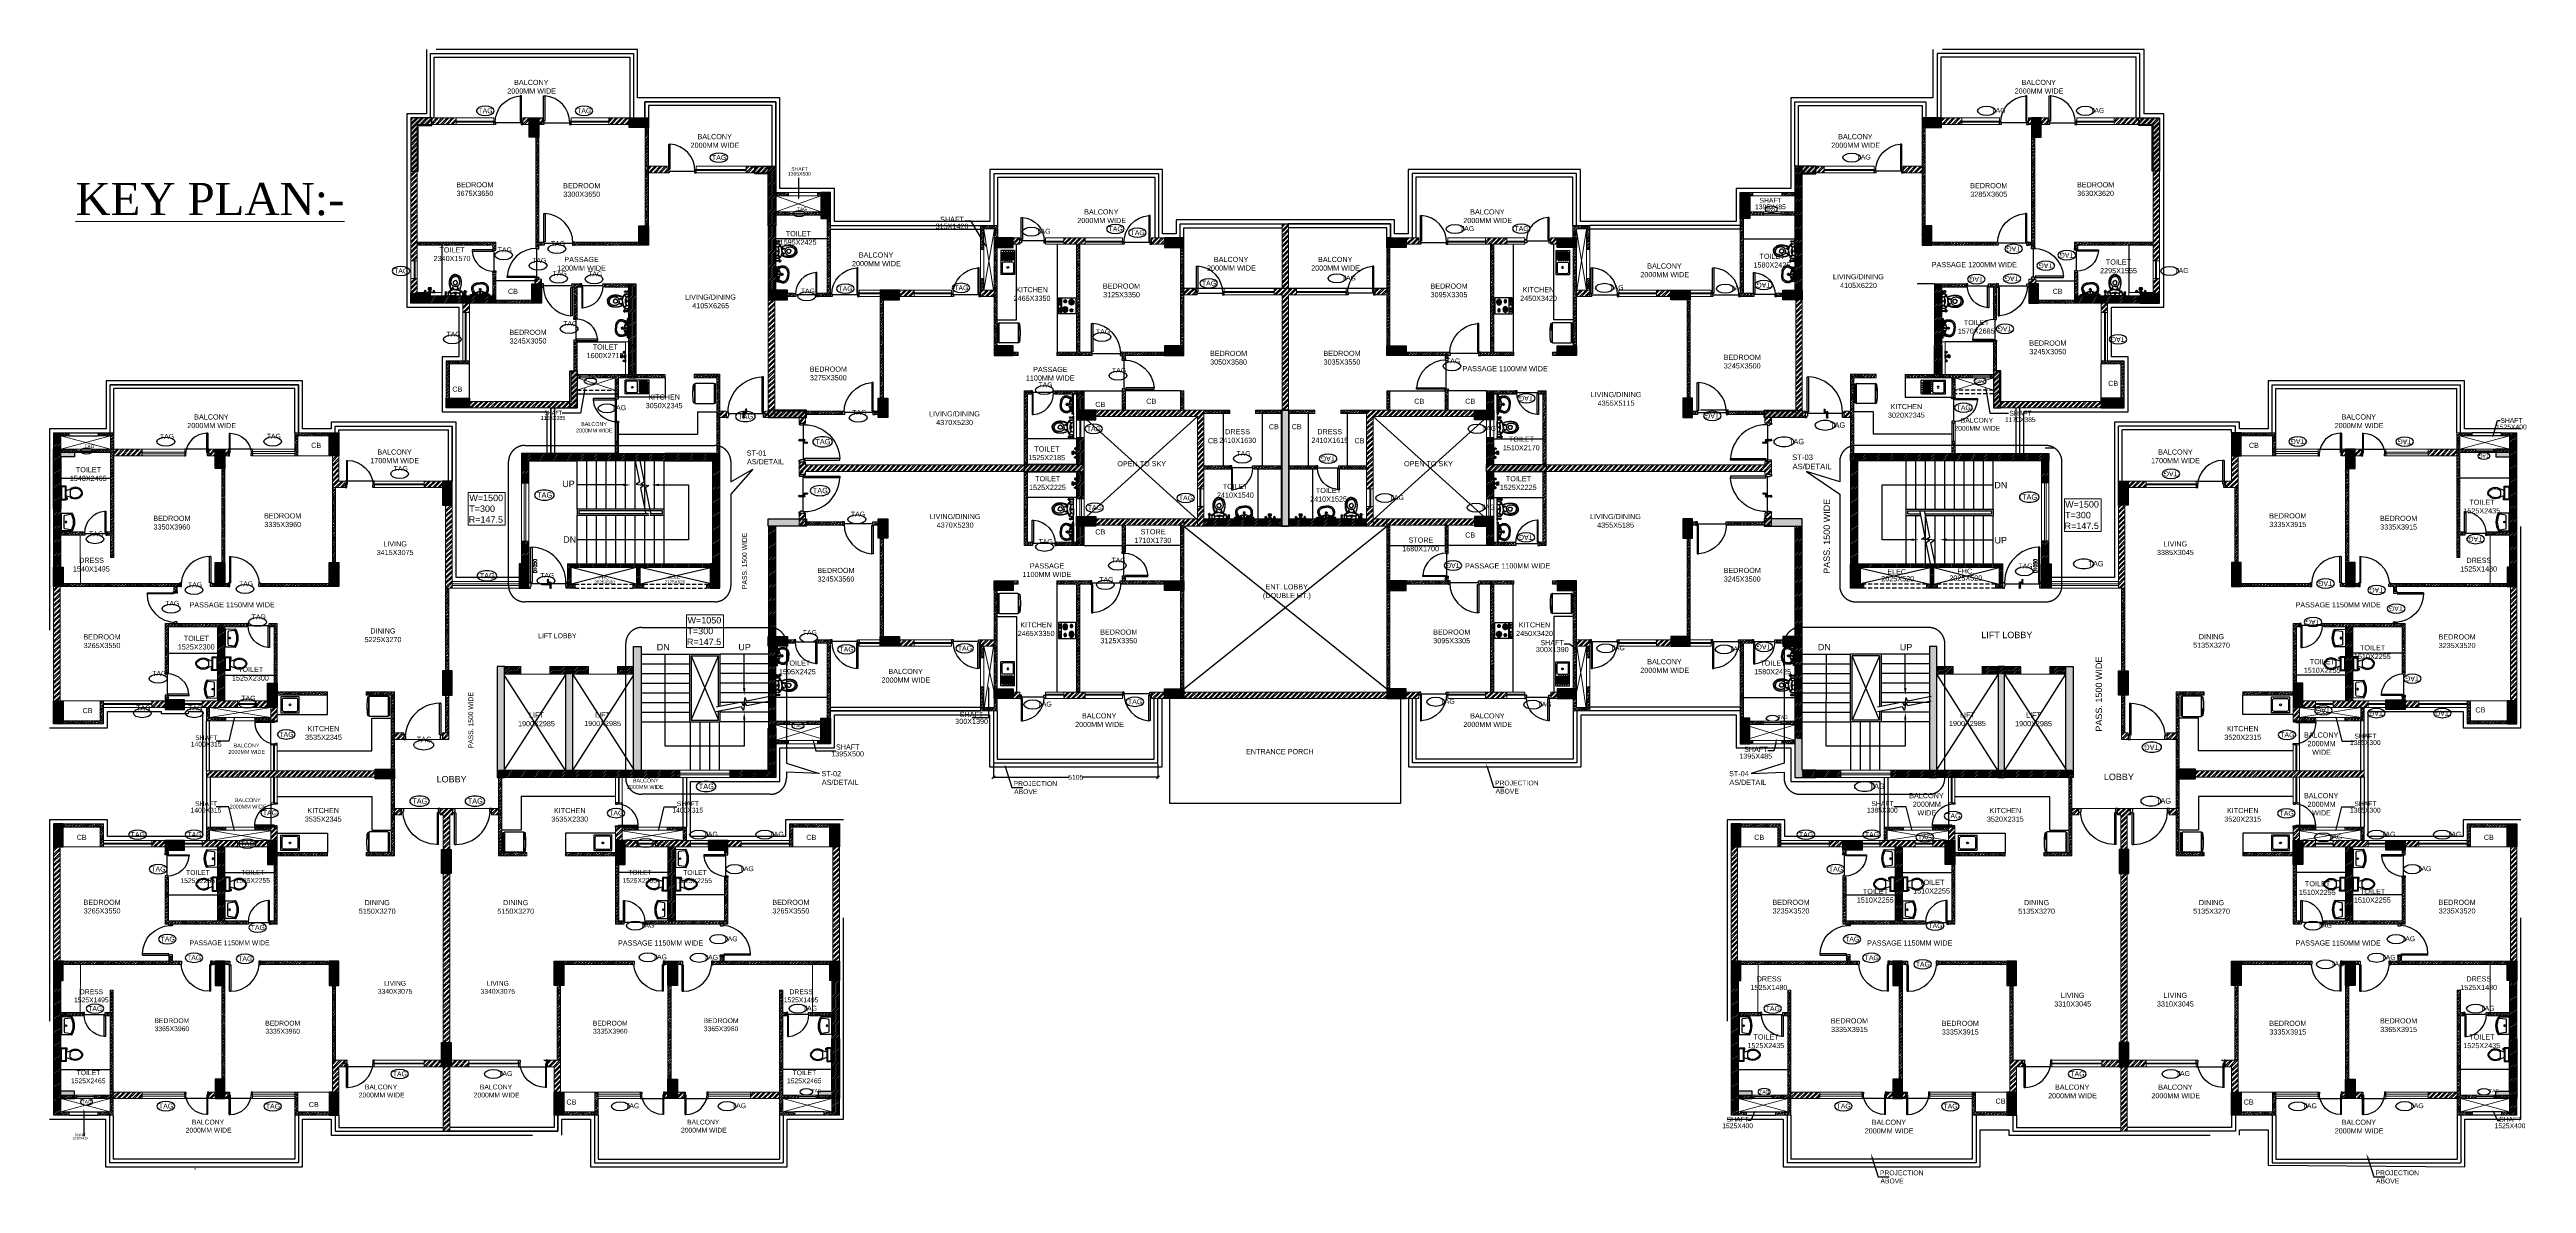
# Model space of a CAD drawing. Header units: millimetres. Extents: x 1255966 to 1543449, y 318653 to 465396.
# Drawn here: x 1365516 to 1442396, y 393985 to 429184 of the extents above; entities that cross this region are included whole.
import ezdxf
from ezdxf.enums import TextEntityAlignment as Align

# ---------------------------------------------------------------- set-up
doc = ezdxf.new("R2010")
doc.units = ezdxf.units.MM
doc.header["$LTSCALE"] = 500
doc.header["$MEASUREMENT"] = 0
for name, pattern in [('3BHK Tower plans sections n elevations 13716$0$CENTER', [50.8, 31.75, -6.35, 6.35, -6.35]), ('3BHK Tower plans sections n elevations 13716$0$HIDDEN', [0.375, 0.25, -0.125]), ('CENTER', [2, 1.25, -0.25, 0.25, -0.25]), ('HIDDEN', [0.375, 0.25, -0.125])]:
    doc.linetypes.add(name, pattern=pattern)
doc.layers.get('Defpoints').update_dxf_attribs({"lineweight": 0})
for name, color, linetype in [('3BHK Tower plans sections n elevations 13716$0$CUTOUT', 8, '3BHK Tower plans sections n elevations 13716$0$HIDDEN'), ('3BHK Tower plans sections n elevations 13716$0$DOOR', 8, 'Continuous'), ('3BHK Tower plans sections n elevations 13716$0$Drop', 143, 'Continuous'), ('3BHK Tower plans sections n elevations 13716$0$FIXTURE', 251, 'Continuous'), ('3BHK Tower plans sections n elevations 13716$0$FIXTURE-KITCHEN', 251, 'Continuous'), ('3BHK Tower plans sections n elevations 13716$0$HF', 95, 'Continuous'), ('AHC-A-FURNITURE', 2, 'Continuous'), ('AREA-DIM', 2, 'Continuous'), ('Cornice', 252, 'Continuous'), ('CUTOUT', 8, 'HIDDEN'), ('DOOR', 8, 'Continuous'), ('Drop', 143, 'Continuous'), ('ELE-5', 8, 'Continuous'), ('FIXTURE', 251, 'Continuous'), ('FIXTURE-KITCHEN', 251, 'Continuous'), ('FURNITURE', 251, 'Continuous'), ('HF', 95, 'Continuous'), ('TEXT -RM MM', 181, 'Continuous'), ('TEXT-RM NAME', 6, 'Continuous'), ('TOWER AREA COLUMN.', 6, 'Continuous')]:
    doc.layers.add(name, color=color, linetype=linetype)
for name, color, linetype, true_color in [('A-TAG', 7, 'Continuous', 0xef00ef), ('PROJECTION', 7, 'HIDDEN', 0xff4000), ('RAILING', 7, 'Continuous', 0xadadad), ('STAIR', 7, 'Continuous', 0x3f4f7f)]:
    doc.layers.add(name, color=color, linetype=linetype, true_color=true_color)
for name, color, linetype, lineweight in [('ARROW', 1, 'Continuous', 0), ('CILL', 8, 'Continuous', 13), ('FUR', 35, 'Continuous', 13), ('TEXT-COMMON AREA', 7, 'Continuous', 20), ('TILE', 252, 'Continuous', 13), ('TOWER COL HATCH', 253, 'Continuous', 20), ('Wall', 2, 'Continuous', 15), ('WIN', 144, 'Continuous', 15)]:
    doc.layers.add(name, color=color, linetype=linetype, lineweight=lineweight)
doc.styles.add('3BHK Tower plans sections n elevations 13716$0$SIMPLEX', font='simplex.shx', dxfattribs={"width": 0.8, "height": 100})
doc.styles.add('ARIAL', font='arial.ttf')
doc.styles.add('D50', font='arial.ttf', dxfattribs={"width": 0.8})
doc.styles.add('simplex', font='simplex.shx')
doc.styles.get("Standard").update_dxf_attribs({"font": 'arial.ttf'})
doc.styles.add('TIMESNEWROMAN', font='times.ttf', dxfattribs={"height": 300})
pattern_1 = [(45, (897336.68, 1052841.72), (-79.549513, 79.549513), []), (45, (897389.72, 1052841.72), (-79.549513, 79.549513), [])]
pattern_2 = [(45, (1157523.66, 723982.806), (-53.033009, 53.033009), []), (45, (1157576.69, 723982.806), (-53.033009, 53.033009), [37.5, -18.75])]
pattern_3 = [(45, (1157523.66, 723982.81), (-79.549513, 79.549513), []), (45, (1157576.69, 723982.81), (-79.549513, 79.549513), [])]
pattern_4 = [(45, (-11708205.64, -1218961.67), (-79.5495129, 79.5495129), []), (45, (-11708152.61, -1218961.67), (-79.5495129, 79.5495129), [])]
pattern_5 = [(45, (1157538.66, 723982.806), (-53.033009, 53.033009), []), (45, (1157591.69, 723982.806), (-53.033009, 53.033009), [37.5, -18.75])]
pattern_6 = [(45, (1157523.658, 723982.806), (-26.5165043, 26.5165043), [])]
pattern_7 = [(45, (1417710.63, 395123.9), (-53.033, 53.033), []), (45, (1417763.664, 395123.9), (-53.033, 53.033), [37.5, -18.75])]
pattern_8 = [(45, (1417710.63, 395123.9), (-79.5495, 79.5495), []), (45, (1417763.66, 395123.9), (-79.5495, 79.5495), [])]
pattern_9 = [(45, (1417710.63, 395123.897), (-26.5165, 26.5165), [])]
pattern_10 = [(45, (1157523.66, 1001598.29), (-53.033009, 53.033009), []), (45, (1157576.69, 1001598.29), (-53.033009, 53.033009), [37.5, -18.75])]
pattern_11 = [(45, (1157523.66, 1001598.29), (-79.549513, 79.549513), []), (45, (1157576.69, 1001598.29), (-79.549513, 79.549513), [])]
pattern_12 = [(325.3048, (-96117.553, 30401.856), (494.9744524, -353.5538209), [11.1803, -1106.8536]), (315, (-96108.36, 30395.49), (5e-14, -141.42136), [11, -89]), (296.5651, (-96100.583, 30387.713), (70.710822, -212.131952), [9.4868, -306.7409]), (142.125, (-96096.34, 30379.228), (565.6853303, -424.264217), [8.0623, -798.1635]), (140.1944, (-96102.704, 30384.178), (777.817169, -636.3964881), [11.0454, -1093.4907]), (120.9638, (-96111.19, 30391.25), (-141.421532, 282.842614), [12.3693, -399.9412]), (305.5377, (-96111.896, 30396.199), (282.8428988, -424.2639918), [6.0828, -602.1935]), (321.3402, (-96108.361, 30391.249), (-636.3961725, 494.9745929), [9.0554, -896.4831]), (129.2894, (-96101.29, 30385.592), (-565.6852912, 707.1068334), [10.0499, -994.9377]), (146.3099, (-96107.654, 30393.37), (353.5532764, -212.132255), [5.099, -504.8029]), (320.1944, (-96123.21, 30408.927), (-777.817169, 636.3964881), [11.0454, -1093.4907]), (326.3099, (-96114.725, 30401.856), (-353.5532764, 212.132255), [10.198, -499.7039]), (315, (-96106.24, 30396.2), (5e-14, -141.42136), [12, -88]), (294.444, (-96097.754, 30387.713), (212.1324479, -494.9745942), [8.544, -845.8564]), (311.1859, (-96094.219, 30379.935), (919.23833595, -1060.66055824), [15.0333, -1488.2963]), (320.1944, (-96084.319, 30368.622), (-777.817169, 636.3964881), [11.0454, -1093.4907]), (315, (-96075.83, 30361.55), (5e-14, -141.42136), [11, -89]), (309.8056, (-96138.766, 30424.483), (636.3964881, -777.817169), [11.0454, -1093.4907]), (320.1944, (-96131.695, 30415.998), (-777.817169, 636.3964881), [11.0454, -1093.4907]), (315, (-96140.18, 30423.07), (5e-14, -141.42136), [6, -94]), (309.8056, (-96135.938, 30418.826), (636.3964881, -777.817169), [11.0454, -1093.4907]), (315, (-96128.87, 30410.34), (5e-14, -141.42136), [10, -90]), (304.6952, (-96121.796, 30403.27), (-353.5538209, 494.9744524), [11.1803, -1106.8536]), (309.8056, (-96115.432, 30394.077), (636.3964881, -777.817169), [11.0454, -1093.4907]), (320.1944, (-96108.361, 30385.592), (-777.817169, 636.3964881), [11.0454, -1093.4907]), (320.1944, (-96099.876, 30378.521), (-777.817169, 636.3964881), [11.0454, -1093.4907]), (323.1301, (-96091.39, 30371.45), (-494.9746855, 353.5534203), [14.1421, -692.9646]), (315, (-96080.08, 30362.96), (5e-14, -141.42136), [15, -85]), (327.5288, (-96040.479, 30408.22), (424.2640633, -282.8427632), [9.2195, -912.7349]), (320.7106, (-96032.7, 30403.27), (-707.1068334, 565.6852912), [10.0499, -994.9377]), (306.8699, (-96040.479, 30408.22), (353.5534203, -494.9746855), [7.0711, -700.0357]), (305.5377, (-96036.236, 30402.563), (282.8428988, -424.2639918), [12.1655, -596.1107]), (315, (-96099.88, 30463.37), (5e-14, -141.42136), [12, -88]), (324.4623, (-96091.39, 30454.889), (-424.2639918, 282.8428988), [6.0828, -602.1935]), (113.1986, (-96086.44, 30451.353), (141.421382, -282.8427255), [5.3852, -533.1313]), (122.0054, (-96088.562, 30456.303), (494.9749724, -777.8173423), [13.3417, -1320.8247]), (322.125, (-96032.7, 30400.441), (-565.6853303, 424.264217), [8.0623, -798.1635]), (307.875, (-96032.7, 30400.441), (424.264217, -565.6853303), [8.0623, -798.1635]), (315, (-96098.46, 30464.79), (5e-14, -141.42136), [8, -92]), (120.9638, (-96092.805, 30459.131), (-141.421532, 282.842614), [8.2462, -404.0644]), (318.3665, (-96085.0263, 30447.1104), (-1202.0822553, 1060.6593486), [17.0294, -1685.9093]), (317.2906, (-96072.2984, 30435.7967), (-1767.7666618, 1626.34590616), [25.02, -2476.9792]), (311.8202, (-96053.9136, 30418.826), (1131.37151885, -1272.79160828), [18.0278, -1784.7479]), (305.5377, (-96041.893, 30405.391), (282.8428988, -424.2639918), [18.2483, -590.028]), (304.6952, (-96093.512, 30469.738), (-353.5538209, 494.9744524), [11.1803, -1106.8536]), (299.0546, (-96087.148, 30460.545), (-212.1320511, 353.5533917), [14.5602, -713.4508]), (315, (-96080.08, 30447.82), (5e-14, -141.42136), [13, -87]), (323.1301, (-96070.884, 30438.625), (-494.9746855, 353.5534203), [14.1421, -692.9646]), (311.4237, (-96059.5705, 30430.14), (989.9501963, -1131.3702398), [16.0312, -1587.0907]), (323.7462, (-96048.964, 30418.119), (565.6856748, -424.263725), [13.1529, -1302.1417]), (329.0362, (-96038.357, 30410.34), (-282.842614, 141.421532), [12.3693, -399.9412]), (315, (-96027.75, 30403.98), (5e-14, -141.42136), [7, -93]), (140.1944, (-96085.026, 30447.11), (777.817169, -636.3964881), [22.0907, -1082.4454]), (319.7636, (-96104.825, 30458.424), (-848.5276056, 707.1074468), [24.0832, -1180.0763]), (315, (-96086.44, 30442.87), (5e-14, -141.42136), [23, -77]), (310.9144, (-96070.177, 30426.604), (848.52842144, -989.9492307), [28.0713, -1375.4955]), (315, (-96051.79, 30405.39), (5e-14, -141.42136), [25, -75]), (307.875, (-96089.976, 30473.273), (424.264217, -565.6853303), [24.1868, -782.039]), (308.6598, (-96075.127, 30454.181), (494.9745929, -636.3961725), [18.1108, -887.4277]), (317.4896, (-96063.813, 30440.0394), (-1626.3468232, 1484.92294044), [23.0217, -2279.1512]), (321.5198, (-96046.8426, 30424.483), (-2050.60961708, 1626.34561551), [35.2278, -3487.5552]), (311.9872, (-96135.938, 30427.3114), (1202.08123859, -1343.50317534), [19.0263, -1883.6035]), (323.1301, (-96123.21, 30413.17), (-494.9746855, 353.5534203), [21.2132, -685.8936]), (317.3859, (-96106.2395, 30400.4414), (-1697.05509359, 1555.63617396), [24.0208, -2378.0616]), (304.3803, (-96088.562, 30384.178), (-636.3954187, 919.2392743), [16.2788, -1611.6032]), (315, (-96079.37, 30370.74), (5e-14, -141.42136), [20, -80]), (318.1798, (-96144.4233, 30418.826), (-1272.79160828, 1131.37151885), [18.0278, -1784.7479]), (308.991, (-96130.9883, 30406.8053), (-636.39613372, 777.81739343), [19.105, -1891.3923]), (308.2902, (-96118.9675, 30391.956), (-565.68592816, 707.10641908), [17.1172, -1694.607]), (320.7106, (-96108.361, 30378.521), (-707.1068334, 565.6852912), [20.0998, -984.8878]), (327.0948, (-96092.8045, 30365.793), (-777.81783655, 494.9741718), [14.3178, -1417.4643]), (305.5377, (-96080.784, 30358.015), (282.8428988, -424.2639918), [12.1655, -596.1107]), (311.1859, (-96130.988, 30432.261), (919.23833595, -1060.66055824), [15.0333, -1488.2963]), (327.8043, (-96121.0888, 30420.9475), (-1131.37122004, 707.10610655), [22.561, -2233.5418]), (315, (-96102, 30408.93), (5e-14, -141.42136), [25, -75]), (309.5597, (-96084.319, 30391.249), (-707.10727199, 848.52769078), [21.095, -2088.4073]), (308.2902, (-96070.884, 30374.9855), (-565.68592816, 707.10641908), [17.1172, -1694.607]), (315, (-96149.37, 30413.88), (5e-14, -141.42136), [17, -83]), (306.8699, (-96137.352, 30401.856), (353.5534203, -494.9746855), [28.2843, -678.8225]), (317.3859, (-96120.3817, 30379.228), (-1697.05509359, 1555.63617396), [24.0208, -2378.0616]), (320.5275, (-96102.704, 30362.9647), (1626.3446845, -1343.50403965), [31.1448, -3083.3375]), (308.1572, (-96085.0263, 30478.223), (-1060.65956137, 1343.50340493), [25.1794, -2492.7563]), (315, (-96069.47, 30458.42), (5e-14, -141.42136), [28, -72]), (318.6522, (-96049.671, 30438.6251), (-2333.45154641, 2050.610630195), [47.0956, -4662.4691]), (315, (-96109.78, 30453.47), (5e-14, -141.42136), [24, -76]), (310.2364, (-96092.8045, 30436.504), (707.1074468, -848.5276056), [24.0832, -1180.0763]), (316.8476, (-96077.248, 30418.119), (-2192.03065427, 2050.61009851), [31.0161, -3070.5964]), (317.7263, (-96054.6207, 30396.906), (-1484.92397976, 1343.5031867), [21.0238, -2081.3558]), (320.1944, (-96121.089, 30442.161), (-777.817169, 636.3964881), [22.0907, -1082.4454]), (315, (-96104.12, 30428.02), (5e-14, -141.42136), [32, -68]), (313.0908, (-96081.4908, 30405.391), (1979.89720474, -2121.32198918), [30.0167, -2971.6495]), (311.4237, (-96060.985, 30383.471), (989.9501963, -1131.3702398), [16.0312, -1587.0907])]
pattern_13 = [(34.6952, (-96117.553, -30402.059), (494.9744524, 353.5538209), [11.1803, -1106.8536]), (45, (-96108.36, -30395.7), (-2e-14, 141.42136), [11, -89]), (63.4349, (-96100.583, -30387.917), (70.710822, 212.131952), [9.4868, -306.7409]), (217.875, (-96096.34, -30379.432), (565.6853303, 424.264217), [8.0623, -798.1635]), (219.8056, (-96102.704, -30384.3815), (777.817169, 636.3964881), [11.0454, -1093.4907]), (239.0362, (-96111.19, -30391.453), (-141.421532, -282.842614), [12.3693, -399.9412]), (54.4623, (-96111.896, -30396.402), (282.8428988, 424.2639918), [6.0828, -602.1935]), (38.6598, (-96108.361, -30391.453), (-636.3961725, -494.9745929), [9.0554, -896.4831]), (230.7106, (-96101.29, -30385.796), (-565.6852912, -707.1068334), [10.0499, -994.9377]), (213.6901, (-96107.654, -30393.574), (353.5532764, 212.132255), [5.099, -504.8029]), (39.8056, (-96123.21, -30409.13), (-777.817169, -636.3964881), [11.0454, -1093.4907]), (33.6901, (-96114.725, -30402.06), (-353.5532764, -212.132255), [10.198, -499.7039]), (45, (-96106.24, -30396.4), (-2e-14, 141.42136), [12, -88]), (65.556, (-96097.754, -30387.917), (212.1324479, 494.9745942), [8.544, -845.8564]), (48.8141, (-96094.219, -30380.139), (919.23833595, 1060.66055824), [15.0333, -1488.2963]), (39.8056, (-96084.319, -30368.825), (-777.817169, -636.3964881), [11.0454, -1093.4907]), (45, (-96075.83, -30361.75), (-2e-14, 141.42136), [11, -89]), (50.1944, (-96138.766, -30424.687), (636.3964881, 777.817169), [11.0454, -1093.4907]), (39.8056, (-96131.695, -30416.201), (-777.817169, -636.3964881), [11.0454, -1093.4907]), (45, (-96140.18, -30423.27), (-2e-14, 141.42136), [6, -94]), (50.1944, (-96135.938, -30419.03), (636.3964881, 777.817169), [11.0454, -1093.4907]), (45, (-96128.87, -30410.54), (-2e-14, 141.42136), [10, -90]), (55.3048, (-96121.796, -30403.473), (-353.5538209, -494.9744524), [11.1803, -1106.8536]), (50.1944, (-96115.432, -30394.281), (636.3964881, 777.817169), [11.0454, -1093.4907]), (39.8056, (-96108.361, -30385.796), (-777.817169, -636.3964881), [11.0454, -1093.4907]), (39.8056, (-96099.876, -30378.725), (-777.817169, -636.3964881), [11.0454, -1093.4907]), (36.8699, (-96091.39, -30371.654), (-494.9746855, -353.5534203), [14.1421, -692.9646]), (45, (-96080.08, -30363.17), (-2e-14, 141.42136), [15, -85]), (32.4712, (-96040.479, -30408.423), (424.2640633, 282.8427632), [9.2195, -912.7349]), (39.2894, (-96032.7, -30403.473), (-707.1068334, -565.6852912), [10.0499, -994.9377]), (53.1301, (-96040.479, -30408.423), (353.5534203, 494.9746855), [7.0711, -700.0357]), (54.4623, (-96036.236, -30402.766), (282.8428988, 424.2639918), [12.1655, -596.1107]), (45, (-96099.88, -30463.58), (-2e-14, 141.42136), [12, -88]), (35.5377, (-96091.39, -30455.092), (-424.2639918, -282.8428988), [6.0828, -602.1935]), (246.8014, (-96086.44, -30451.557), (141.421382, 282.8427255), [5.3852, -533.1313]), (237.9946, (-96088.562, -30456.5064), (494.9749724, 777.8173423), [13.3417, -1320.8247]), (37.875, (-96032.7, -30400.645), (-565.6853303, -424.264217), [8.0623, -798.1635]), (52.125, (-96032.7, -30400.645), (424.264217, 565.6853303), [8.0623, -798.1635]), (45, (-96098.46, -30464.99), (-2e-14, 141.42136), [8, -92]), (239.0362, (-96092.805, -30459.335), (-141.421532, -282.842614), [8.2462, -404.0644]), (41.6335, (-96085.0263, -30447.314), (-1202.0822553, -1060.6593486), [17.0294, -1685.9093]), (42.7094, (-96072.2984, -30436.0003), (-1767.7666618, -1626.34590616), [25.02, -2476.9792]), (48.1798, (-96053.9136, -30419.03), (1131.37151885, 1272.79160828), [18.0278, -1784.7479]), (54.4623, (-96041.893, -30405.595), (282.8428988, 424.2639918), [18.2483, -590.028]), (55.3048, (-96093.512, -30469.9415), (-353.5538209, -494.9744524), [11.1803, -1106.8536]), (60.9454, (-96087.148, -30460.749), (-212.1320511, -353.5533917), [14.5602, -713.4508]), (45, (-96080.08, -30448.02), (-2e-14, 141.42136), [13, -87]), (36.8699, (-96070.884, -30438.829), (-494.9746855, -353.5534203), [14.1421, -692.9646]), (48.5763, (-96059.5705, -30430.3435), (989.9501963, 1131.3702398), [16.0312, -1587.0907]), (36.2538, (-96048.964, -30418.323), (565.6856748, 424.263725), [13.1529, -1302.1417]), (30.9638, (-96038.357, -30410.544), (-282.842614, -141.421532), [12.3693, -399.9412]), (45, (-96027.75, -30404.18), (-2e-14, 141.42136), [7, -93]), (219.8056, (-96085.026, -30447.314), (777.817169, 636.3964881), [22.0907, -1082.4454]), (40.2364, (-96104.825, -30458.628), (-848.5276056, -707.1074468), [24.0832, -1180.0763]), (45, (-96086.44, -30443.07), (-2e-14, 141.42136), [23, -77]), (49.0856, (-96070.177, -30426.808), (848.52842144, 989.9492307), [28.0713, -1375.4955]), (45, (-96051.79, -30405.59), (-2e-14, 141.42136), [25, -75]), (52.125, (-96089.976, -30473.477), (424.264217, 565.6853303), [24.1868, -782.039]), (51.3402, (-96075.127, -30454.385), (494.9745929, 636.3961725), [18.1108, -887.4277]), (42.5104, (-96063.813, -30440.243), (-1626.3468232, -1484.92294044), [23.0217, -2279.1512]), (38.4802, (-96046.8426, -30424.6866), (-2050.60961708, -1626.34561551), [35.2278, -3487.5552]), (48.0128, (-96135.938, -30427.515), (1202.08123859, 1343.50317534), [19.0263, -1883.6035]), (36.8699, (-96123.21, -30413.373), (-494.9746855, -353.5534203), [21.2132, -685.8936]), (42.6141, (-96106.2395, -30400.645), (-1697.05509359, -1555.63617396), [24.0208, -2378.0616]), (55.6197, (-96088.562, -30384.3815), (-636.3954187, -919.2392743), [16.2788, -1611.6032]), (45, (-96079.37, -30370.95), (-2e-14, 141.42136), [20, -80]), (41.8202, (-96144.4233, -30419.03), (-1272.79160828, -1131.37151885), [18.0278, -1784.7479]), (51.009, (-96130.9883, -30407.009), (-636.39613372, -777.81739343), [19.105, -1891.3923]), (51.7098, (-96118.9675, -30392.1597), (-565.68592816, -707.10641908), [17.1172, -1694.607]), (39.2894, (-96108.361, -30378.725), (-707.1068334, -565.6852912), [20.0998, -984.8878]), (32.9052, (-96092.8045, -30365.997), (-777.81783655, -494.9741718), [14.3178, -1417.4643]), (54.4623, (-96080.784, -30358.219), (282.8428988, 424.2639918), [12.1655, -596.1107]), (48.8141, (-96130.988, -30432.465), (919.23833595, 1060.66055824), [15.0333, -1488.2963]), (32.1957, (-96121.0888, -30421.151), (-1131.37122004, -707.10610655), [22.561, -2233.5418]), (45, (-96102, -30409.13), (-2e-14, 141.42136), [25, -75]), (50.4403, (-96084.319, -30391.4526), (-707.10727199, -848.52769078), [21.095, -2088.4073]), (51.7098, (-96070.884, -30375.189), (-565.68592816, -707.10641908), [17.1172, -1694.607]), (45, (-96149.37, -30414.08), (-2e-14, 141.42136), [17, -83]), (53.1301, (-96137.352, -30402.059), (353.5534203, 494.9746855), [28.2843, -678.8225]), (42.6141, (-96120.3817, -30379.4318), (-1697.05509359, -1555.63617396), [24.0208, -2378.0616]), (39.4725, (-96102.704, -30363.1683), (1626.3446845, 1343.50403965), [31.1448, -3083.3375]), (51.8428, (-96085.0263, -30478.4267), (-1060.65956137, -1343.50340493), [25.1794, -2492.7563]), (45, (-96069.47, -30458.63), (-2e-14, 141.42136), [28, -72]), (41.3478, (-96049.671, -30438.8288), (-2333.45154641, -2050.610630195), [47.0956, -4662.4691]), (45, (-96109.78, -30453.68), (-2e-14, 141.42136), [24, -76]), (49.7636, (-96092.8045, -30436.7074), (707.1074468, 848.5276056), [24.0832, -1180.0763]), (43.1524, (-96077.248, -30418.3227), (-2192.03065427, -2050.61009851), [31.0161, -3070.5964]), (42.2737, (-96054.6207, -30397.1095), (-1484.92397976, -1343.5031867), [21.0238, -2081.3558]), (39.8056, (-96121.089, -30442.364), (-777.817169, -636.3964881), [22.0907, -1082.4454]), (45, (-96104.12, -30428.22), (-2e-14, 141.42136), [32, -68]), (46.9092, (-96081.4908, -30405.5947), (1979.89720474, 2121.32198918), [30.0167, -2971.6495]), (48.5763, (-96060.985, -30383.6744), (989.9501963, 1131.3702398), [16.0312, -1587.0907])]
pattern_14 = [(45, (1105453.66, 723982.81), (-79.549513, 79.549513), []), (45, (1105506.69, 723982.81), (-79.549513, 79.549513), [])]
pattern_15 = [(45, (1365640.63, 395123.9), (-53.033, 53.033), []), (45, (1365693.664, 395123.9), (-53.033, 53.033), [37.5, -18.75])]
pattern_16 = [(45, (1365640.63, 395123.9), (-79.5495, 79.5495), []), (45, (1365693.66, 395123.9), (-79.5495, 79.5495), [])]
pattern_17 = [(45, (1365640.63, 395123.897), (-26.5165, 26.5165), [])]
pattern_18 = [(45, (1157523.658, 446367.32), (-26.5165043, 26.5165043), [])]
pattern_19 = [(45, (1157523.66, 446367.32), (-79.549513, 79.549513), []), (45, (1157576.69, 446367.32), (-79.549513, 79.549513), [])]
pattern_20 = [(45, (1157523.66, 446367.32), (-53.033009, 53.033009), []), (45, (1157576.69, 446367.32), (-53.033009, 53.033009), [37.5, -18.75])]
pattern_21 = [(45, (1157523.66, 750672.71), (-53.033009, 53.033009), []), (45, (1157576.69, 750672.71), (-53.033009, 53.033009), [37.5, -18.75])]
pattern_22 = [(45, (1157523.66, 750672.71), (-79.549513, 79.549513), []), (45, (1157576.69, 750672.71), (-79.549513, 79.549513), [])]
pattern_23 = [(45, (1157523.66, 697292.9), (-53.033009, 53.033009), []), (45, (1157576.69, 697292.9), (-53.033009, 53.033009), [37.5, -18.75])]
pattern_24 = [(45, (1376890.62, 416388.72), (-53.033, 53.033), []), (45, (1376943.65, 416388.72), (-53.033, 53.033), [37.5, -18.75])]
pattern_25 = [(45, (1376890.62, 416388.72), (-79.5495, 79.5495), []), (45, (1376943.65, 416388.72), (-79.5495, 79.5495), [])]
pattern_26 = [(45, (1376890.62, 416388.72), (-26.5165, 26.5165), [])]
pattern_27 = [(45, (1377835.63, 417289.034), (-53.033, 53.033), []), (45, (1377888.664, 417289.034), (-53.033, 53.033), [37.5, -18.75])]
pattern_28 = [(45, (1377835.63, 417289.03), (-79.5495, 79.5495), []), (45, (1377888.66, 417289.03), (-79.5495, 79.5495), [])]
pattern_29 = [(45, (1377835.63, 417289.034), (-26.5165, 26.5165), [])]

# ---------------------------------------------------------------- blocks, each defined once
blk = doc.blocks.new('A$C26E901EB')
at = {"layer": 'Drop'}
h = blk.add_hatch(dxfattribs=at)
h.set_pattern_fill('ANSI31', color=256, scale=8, angle=720, style=0)
h.set_pattern_definition([(315, (5609.332, 22815.355), (17.960512, 17.960512), [])])
h.paths.add_polyline_path([(84, 209), (84, 259), (133, 259), (133, 144), (63, 144), (0, 144), (0, 209)])
h.paths.add_polyline_path([(63, 144), (63, 0), (0, 0), (0, 144)])
h.paths.add_polyline_path([(133, 293), (133, 259), (84, 259), (84, 293)])
at = {"layer": 'Drop', "const_width": 10, "elevation": 0}
blk.add_lwpolyline([(133, 298), (133, 144), (63, 144), (63, 0)], dxfattribs=at)
blk = doc.blocks.new('A$C5C3D30A1')
at = {"ltscale": 75}
for p, q in [((0, 0), (3.4, 0)), ((0, -7.7), (0, 0)), ((3.4, 0), (3.4, -5.1)), ((62.6, 0), (62.6, -5.1)), ((66.1, 0), (62.6, 0)), ((66.1, -7.7), (66.1, 0)), ((2.6, -7.7), (0, -7.7)), ((2.6, -5.1), (2.6, -7.7)), ((3.4, -5.1), (2.6, -5.1)), ((2.6, -7.7), (5.1, -7.7)), ((2.6, -61.7), (2.6, -7.7)), ((5.1, -7.7), (5.1, -61.7)), ((62.6, -5.1), (63.5, -5.1)), ((63.5, -5.1), (63.5, -7.7)), ((63.5, -7.7), (66.1, -7.7)), ((2.6, -61.7), (5.1, -61.7))]:
    blk.add_line(p, q, dxfattribs=at)
blk.add_arc((4.5, -2.7), 59, 270.6428, 357.6126, dxfattribs=at)
blk = doc.blocks.new('DOOR 750')
at = {"layer": 'DOOR', "ltscale": 100}
for p, q in [((0, 730), (100, 730)), ((0, 675), (0, 730)), ((60, 675), (0, 675)), ((100, 687), (60, 687)), ((60, 675), (60, 687)), ((60, 675), (60, -15)), ((100, 730), (100, 687)), ((60, -15), (0, -15)), ((0, -15), (0, -70)), ((0, -70), (100, -70)), ((60, -15), (60, -27)), ((100, -27), (60, -27)), ((100, -70), (100, -27))]:
    blk.add_line(p, q, dxfattribs=at)
blk.add_lwpolyline([(100, -25), (788, -25), (788, 15), (100, 15)], close=True, dxfattribs=at)
at = {"layer": 'DOOR', "linetype": 'Continuous'}
blk.add_arc((62, -41), 728, 4.43826, 90.15923, dxfattribs=at)
at = {"layer": 'Defpoints', "ltscale": 100, "style": 'simplex', "width": 0.8}
blk.add_attdef('D750', (285, 36), '', height=100, dxfattribs=at)
blk = doc.blocks.new('A$C761604CE')
at = {"layer": 'FIXTURE'}
for p, q in [((92, 471), (92, 281)), ((92, 281), (92, 92)), ((292, 521), (114, 496)), ((114, 67), (293, 42))]:
    blk.add_line(p, q, dxfattribs=at)
for points in [[(0, 281), (0, 20, 0.405239), (10, 10), (325, 0, 0.278104), (339, 8, 0.266851), (336, 558, 0.267733), (327, 563), (10, 553, 0.404671), (0, 543)], [(5, 281), (5, 20, 0.405239), (10, 15), (325, 5, 0.278104), (335, 10, 0.266851), (332, 556, 0.264483), (327, 558), (10, 548, 0.404671), (5, 543)]]:
    blk.add_lwpolyline(points, format="xyb", close=True, dxfattribs=at)
for radius in [24.8, 19.8]:
    blk.add_circle((145, 281), radius, dxfattribs=at)
for centre, radius, start, end in [((117, 471), 25, 97.59332, 180.01197), ((117, 92), 25, 180.01198, 262.6241), ((296, 497), 25, 26.30469, 97.59332), ((297, 66), 25, 262.6241, 333.95117), ((-142, 281), 513, 333.95117, 26.30469)]:
    blk.add_arc(centre, radius, start, end, dxfattribs=at)
blk = doc.blocks.new('Toilet - top')
at = {"layer": 'FIXTURE'}
for p, q in [((-10, -8.5), (-8, -8.5)), ((-10, -9.5), (-10, -8.5)), ((-7, -9.5), (-10, -9.5)), ((-8, -8.5), (-8, -8)), ((-7, -8), (-7, -9.5)), ((-4, -8), (-6, -14)), ((4, -14), (-4, -14)), ((4, -8), (6, -14)), ((9.5, -6), (9.5, -2))]:
    blk.add_line(p, q, dxfattribs=at)
blk.add_lwpolyline([(10.5, -8), (10.5, 0), (-10.5, 0), (-10.5, -8)], close=True, dxfattribs=at)
for points in [[(-9.5, -2), (-9.5, -6)], [(8.5, -1), (-8.5, -1)], [(-8.5, -7), (8.5, -7)]]:
    blk.add_lwpolyline(points, dxfattribs=at)
for centre, radius, start, end in [((-8.6, -1.9), 0.884, 81.8699, 188.1301), ((-8.6, -6.1), 0.884, 171.8699, 278.1301), ((3.5, -21.6), 12.2, 141.4691, 247.9714), ((4.2, -21.8), 11.3, 136.3677, 238.9468), ((0, -27.9), 4, 245.7318, 294.2682), ((0, -29), 4, 254.8605, 285.1395), ((-3.5, -21.6), 12.2, 292.0284, 38.5307), ((-4.2, -21.8), 11.3, 301.053, 43.6321), ((8.6, -1.9), 0.884, 351.8699, 98.1301), ((8.6, -6.1), 0.884, 261.8699, 8.1301)]:
    blk.add_arc(centre, radius, start, end, dxfattribs=at)
blk = doc.blocks.new('FRIDGE')
at = {"layer": 'FIXTURE-KITCHEN'}
for p, q in [((-313, 0), (313, 0)), ((-308, 0), (-308, 25)), ((308, 0), (-308, 0)), ((-253, 36), (-253, 13)), ((-247, 8), (-82, 8)), ((308, 25), (308, 0)), ((-330, -620), (-330, -17)), ((313, -636), (-313, -636)), ((312, -656), (-313, -656)), ((330, -17), (330, -620))]:
    blk.add_line(p, q, dxfattribs=at)
blk.add_lwpolyline([(-313, -636), (312, -636), (312, -676), (-313, -676)], close=True, dxfattribs=at)
for centre, radius, start, end in [((-286, 25), 22, 97.66226, 180), ((0, -2101), 2167, 82.33774, 97.66226), ((-247, 36), 5.5, 99.47443, 180), ((-247, 13), 5.5, 180, 270), ((-201, -240), 286, 64.98596, 99.47443), ((-82, 13), 5.5, 270, 64.98596), ((286, 25), 22, 0, 82.33774), ((-313, -17), 16.5, 90, 180), ((-313, -620), 16.5, 180, 270), ((313, -17), 16.5, 0, 90), ((313, -620), 16.5, 270, 0)]:
    blk.add_arc(centre, radius, start, end, dxfattribs=at)
blk = doc.blocks.new('DOOR 900')
at = {"layer": 'DOOR', "ltscale": 100}
for p, q in [((0, 15), (93, 15)), ((0, -40), (0, 15)), ((93, 15), (93, -28)), ((56, -40), (0, -40)), ((93, -28), (56, -28)), ((56, -40), (56, -28)), ((56, -40), (56, -860)), ((56, -860), (0, -860)), ((0, -860), (0, -915)), ((0, -915), (93, -915)), ((56, -860), (56, -872)), ((93, -872), (56, -872)), ((93, -915), (93, -872))]:
    blk.add_line(p, q, dxfattribs=at)
blk.add_lwpolyline([(100, -30), (918, -30), (918, -70), (100, -70)], close=True, dxfattribs=at)
blk.add_arc((60, -12), 860, 269.68451, 356.10376, dxfattribs=at)
blk = doc.blocks.new('DOOR 1050')
at = {"layer": 'DOOR', "ltscale": 100}
for p, q in [((0, 1022), (-154, 1022)), ((-154, 1022), (-154, 978)), ((-154, 978), (-113, 978)), ((-113, 965), (-113, 978)), ((-113, 965), (-41, 965)), ((-113, 965), (-113, -1)), ((-41, 965), (-41, 978)), ((0, 978), (-41, 978)), ((0, 1022), (0, 978)), ((-154, -58), (-154, -14)), ((-154, -14), (-113, -14)), ((0, -58), (-154, -58)), ((-113, -1), (-41, -1)), ((-113, -1), (-113, -14)), ((-41, -1), (-41, -14)), ((0, -14), (-41, -14)), ((0, -58), (0, -14))]:
    blk.add_line(p, q, dxfattribs=at)
blk.add_lwpolyline([(-154, -11), (-1140, -11), (-1140, 30), (-154, 30)], close=True, dxfattribs=at)
at = {"layer": 'DOOR', "linetype": 'Continuous'}
blk.add_arc((-154, -11), 986, 90, 177.60806, dxfattribs=at)
at = {"layer": 'TEXT -RM MM', "linetype": 'Continuous', "xscale": -0.9000000000003879, "yscale": 0.9000000000003879, "zscale": 0.9000000000003879, "rotation": 90}
blk.add_blockref('A$C26E901EB', (17, 575, 0), dxfattribs=at)
at = {"layer": 'Defpoints', "ltscale": 100, "style": 'simplex', "width": 0.8}
blk.add_attdef('D1050', (-414, 165), '', height=103, rotation=180, dxfattribs=at)
blk = doc.blocks.new('Mirror')
at = {"layer": 'FIXTURE', "ltscale": 0.1}
h = blk.add_hatch(dxfattribs=at)
h.set_pattern_fill('WOOD8', color=250, scale=100, angle=225, style=0, pattern_type=2)
h.set_pattern_definition(pattern_13)
h.paths.add_polyline_path([(0, 300), (0, 275), (-20, 275), (-20, 250), (-38, 250), (-38, 300)])
blk.add_hatch(color=248, dxfattribs=at).paths.add_polyline_path([(-6, -275), (-15, -275), (-15, 275), (-6, 275)])
h = blk.add_hatch(dxfattribs=at)
h.set_pattern_fill('WOOD8', color=250, scale=100, angle=225, style=0, pattern_type=2)
h.set_pattern_definition(pattern_12)
h.paths.add_polyline_path([(0, -275), (0, -300), (-38, -300), (-38, -250), (-20, -250), (-20, -275)])
for p, q in [((-20, 275), (0, 275)), ((-20, 275), (0, 275)), ((-20, 275), (-20, -275)), ((-15, 275), (-15, -275)), ((-6, 275), (-6, -275)), ((0, 275), (0, -275))]:
    blk.add_line(p, q, dxfattribs=at)
for points in [[(0, 275), (0, 300), (-38, 300), (-38, 250), (-20, 250), (-20, 275), (0, 275)], [(0, -275), (0, -300), (-38, -300), (-38, -250), (-20, -250), (-20, -275), (0, -275)]]:
    blk.add_lwpolyline(points, dxfattribs=at)
blk = doc.blocks.new('A$C470428AC')
at = {"layer": 'FIXTURE'}
for p, q in [((-111, -31), (-146, -31)), ((-111, -52), (-146, -52)), ((122, -31), (156, -31)), ((122, -52), (156, -52))]:
    blk.add_line(p, q, dxfattribs=at)
at = {"layer": 'FIXTURE', "lineweight": 35}
for p, q in [((-50, -143), (49, -143)), ((-50, -143), (49, -143)), ((39, -90), (-47, -90))]:
    blk.add_line(p, q, dxfattribs=at)
at = {"layer": 'FIXTURE'}
for points in [[(-171, 0), (-171, -10), (-86, -10), (-86, 0)], [(182, 0), (182, -10), (97, -10), (97, 0)]]:
    blk.add_lwpolyline(points, close=True, dxfattribs=at)
at = {"layer": 'FIXTURE', "lineweight": 35, "elevation": 0}
for points in [[(55, 0), (55, -14), (-53, -14), (-53, 0)], [(55, 0), (55, -14), (-53, -14), (-53, 0)], [(28, -14), (28, -30), (-27, -30), (-27, -14)], [(28, -14), (28, -30), (-27, -30), (-27, -14)]]:
    blk.add_lwpolyline(points, close=True, dxfattribs=at)
at = {"layer": 'FIXTURE'}
for points in [[(-146, -10), (-146, -31, 0.824506), (-146, -52), (-146, -56, 0.878203), (-111, -56), (-111, -52, 0.824506), (-111, -31), (-111, -10), (-146, -10)], [(156, -10), (156, -31, -0.824506), (156, -52), (156, -56, -0.878203), (122, -56), (122, -52, -0.824506), (122, -31), (122, -10), (156, -10)]]:
    blk.add_lwpolyline(points, format="xyb", close=True, dxfattribs=at)
at = {"layer": 'FIXTURE', "lineweight": 35, "elevation": 0}
for points in [[(39, -90), (39, -96), (39, -102), (-47, -102), (-47, -90)], [(39, -90), (39, -96), (39, -102), (-47, -102), (-47, -90), (39, -90)], [(-10, -90), (-10, -30), (11, -30), (11, -90)], [(-10, -90), (-10, -30), (11, -30), (11, -90)]]:
    blk.add_lwpolyline(points, dxfattribs=at)
at = {"layer": 'FIXTURE', "lineweight": 35}
for centre, start, end in [((17, -160), 123.40348, 165.41163), ((17, -160), 123.40348, 165.41163), ((-18, -160), 14.58837, 56.59652), ((-18, -160), 14.58837, 56.59652)]:
    blk.add_arc(centre, 69.3, start, end, dxfattribs=at)
blk = doc.blocks.new('FH')
at = {"layer": 'FIXTURE'}
for p, q in [((70382, 31109), (70388, 31109)), ((70382, 31094), (70388, 31094)), ((70397, 31109), (70436, 31109)), ((70397, 31094), (70436, 31094)), ((70432, 31227), (70402, 31227)), ((70402, 31217), (70402, 31117)), ((70402, 31085), (70402, 31077)), ((70432, 31117), (70432, 31217)), ((70432, 31077), (70432, 31085)), ((70446, 31109), (70452, 31109)), ((70446, 31094), (70452, 31094))]:
    blk.add_line(p, q, dxfattribs=at)
blk.add_lwpolyline([(70374, 31227), (70459, 31227), (70459, 31217), (70374, 31217)], close=True, dxfattribs=at)
for centre, radius, start, end in [((70382, 31101), 7.5, 90, 270), ((70393, 31110), 4.88, 195.81513, 344.18487), ((70393, 31092), 4.88, 15.81513, 164.18487), ((70412, 31101), 18.6, 121.87767, 167.49458), ((70412, 31101), 18.6, 192.50542, 238.12233), ((70417, 31077), 15, 180, 0), ((70422, 31101), 18.6, 12.50542, 58.12233), ((70422, 31101), 18.6, 301.87767, 347.49458), ((70441, 31110), 4.88, 195.81513, 344.18487), ((70441, 31092), 4.88, 15.81513, 164.18487), ((70452, 31101), 7.5, 270, 90)]:
    blk.add_arc(centre, radius, start, end, dxfattribs=at)
blk = doc.blocks.new('STUDIO EWC (PLAN)')
at = {"layer": 'FIXTURE'}
for p, q in [((1319, 1111), (1276, 1111)), ((1319, 956), (1276, 956)), ((1296, 1111), (1359, 1111)), ((1296, 956), (1359, 956)), ((1328, 1080), (1328, 1143)), ((1328, 988), (1328, 925)), ((1363, 1052), (1364, 1054)), ((1363, 1049), (1363, 1052)), ((1363, 1046), (1363, 1049)), ((1363, 1044), (1363, 1046)), ((1363, 1042), (1363, 1044)), ((1363, 1040), (1363, 1042)), ((1363, 1038), (1363, 1040)), ((1363, 1029), (1363, 1027)), ((1363, 1027), (1363, 1025)), ((1363, 1025), (1363, 1023)), ((1363, 1023), (1363, 1021)), ((1363, 1021), (1363, 1018)), ((1363, 1018), (1363, 1016)), ((1363, 1016), (1364, 1013)), ((1364, 1060), (1365, 1064)), ((1364, 1057), (1364, 1060)), ((1364, 1054), (1364, 1057)), ((1364, 1013), (1364, 1010)), ((1364, 1010), (1364, 1007)), ((1364, 1007), (1365, 1004)), ((1365, 1064), (1365, 1067)), ((1365, 1004), (1365, 1000)), ((1368, 1051), (1369, 1054)), ((1368, 1049), (1368, 1051)), ((1368, 1046), (1368, 1049)), ((1368, 1044), (1368, 1046)), ((1368, 1042), (1368, 1044)), ((1368, 1040), (1368, 1042)), ((1368, 1038), (1368, 1040)), ((1368, 1030), (1368, 1028)), ((1368, 1028), (1368, 1026)), ((1368, 1026), (1368, 1024)), ((1368, 1024), (1368, 1021)), ((1368, 1021), (1368, 1019)), ((1368, 1019), (1368, 1016)), ((1368, 1016), (1369, 1013)), ((1369, 1060), (1370, 1063)), ((1369, 1057), (1369, 1060)), ((1369, 1054), (1369, 1057)), ((1369, 1013), (1369, 1010)), ((1369, 1010), (1369, 1007)), ((1369, 1007), (1370, 1004)), ((1370, 1067), (1370, 1070)), ((1370, 1063), (1370, 1067)), ((1370, 1004), (1370, 1001)), ((1370, 1001), (1370, 997)), ((1404, 1202), (1406, 1206)), ((1404, 865), (1406, 861)), ((1406, 1206), (1408, 1210)), ((1406, 861), (1408, 857)), ((1408, 1210), (1409, 1214)), ((1408, 857), (1409, 854)), ((1409, 1214), (1411, 1216)), ((1409, 854), (1411, 851)), ((1410, 1204), (1412, 1208)), ((1410, 863), (1412, 859)), ((1411, 1218), (1413, 1220)), ((1411, 1216), (1412, 1218)), ((1411, 851), (1412, 850)), ((1411, 850), (1413, 847)), ((1412, 1219), (1414, 1222)), ((1412, 848), (1414, 846)), ((1413, 1221), (1414, 1223)), ((1413, 846), (1414, 844)), ((1414, 1223), (1415, 1224)), ((1414, 845), (1415, 843)), ((1416, 1226), (1415, 1225)), ((1415, 1224), (1415, 1225)), ((1489, 1147), (1415, 1213)), ((1489, 920), (1415, 854)), ((1415, 843), (1415, 842)), ((1416, 842), (1415, 842)), ((1416, 1226), (1419, 1231)), ((1416, 1226), (1416, 1226)), ((1416, 842), (1416, 842)), ((1416, 842), (1419, 836)), ((1419, 1231), (1418, 1229)), ((1418, 1221), (1420, 1224)), ((1418, 847), (1420, 843)), ((1419, 836), (1418, 838)), ((1420, 1233), (1419, 1231)), ((1419, 1232), (1420, 1233)), ((1419, 1231), (1419, 1232)), ((1419, 836), (1420, 835)), ((1419, 836), (1419, 836)), ((1420, 835), (1419, 836)), ((1420, 1224), (1423, 1228)), ((1420, 843), (1423, 839)), ((1423, 1228), (1424, 1230)), ((1423, 839), (1424, 837)), ((1501, 1161), (1424, 1230)), ((1501, 906), (1424, 837)), ((1430, 1246), (1430, 1246)), ((1430, 821), (1430, 821)), ((1438, 1254), (1437, 1253)), ((1438, 814), (1437, 814)), ((1439, 1254), (1438, 1254)), ((1439, 813), (1438, 814)), ((1439, 1034), (1534, 1034)), ((1449, 1252), (1449, 1252)), ((1449, 815), (1449, 815)), ((1450, 1252), (1451, 1252)), ((1450, 815), (1451, 815)), ((1451, 1252), (1452, 1253)), ((1451, 1252), (1451, 1252)), ((1451, 815), (1452, 815)), ((1451, 815), (1451, 815)), ((1452, 1253), (1453, 1253)), ((1452, 815), (1453, 815)), ((1453, 1253), (1454, 1253)), ((1453, 815), (1454, 815)), ((1454, 1253), (1455, 1253)), ((1454, 815), (1455, 814)), ((1455, 1253), (1455, 1253)), ((1455, 1253), (1456, 1253)), ((1455, 814), (1456, 814)), ((1455, 814), (1455, 814)), ((1456, 1253), (1457, 1253)), ((1456, 814), (1457, 814)), ((1457, 1253), (1458, 1253)), ((1457, 814), (1458, 814)), ((1458, 1253), (1459, 1253)), ((1458, 1056), (1459, 1059)), ((1458, 1054), (1458, 1057)), ((1458, 1052), (1458, 1055)), ((1458, 1051), (1458, 1053)), ((1458, 1049), (1458, 1052)), ((1458, 1047), (1458, 1050)), ((1458, 1046), (1458, 1049)), ((1458, 1044), (1458, 1047)), ((1458, 1042), (1458, 1044)), ((1458, 1043), (1458, 1040)), ((1458, 1038), (1458, 1040)), ((1458, 1039), (1458, 1036)), ((1458, 1036), (1458, 1034)), ((1458, 1031), (1458, 1034)), ((1458, 1029), (1458, 1032)), ((1458, 1029), (1458, 1027)), ((1458, 1025), (1458, 1027)), ((1458, 1026), (1458, 1023)), ((1458, 1023), (1458, 1020)), ((1458, 1022), (1458, 1019)), ((1458, 1020), (1458, 1017)), ((1458, 1018), (1458, 1016)), ((1458, 1017), (1458, 1014)), ((1458, 1015), (1458, 1012)), ((1458, 1013), (1458, 1011)), ((1458, 1011), (1459, 1009)), ((1458, 814), (1459, 814)), ((1459, 1253), (1460, 1254)), ((1460, 1069), (1459, 1066)), ((1459, 1067), (1459, 1064)), ((1459, 1062), (1459, 1064)), ((1459, 1060), (1459, 1062)), ((1459, 1058), (1459, 1061)), ((1459, 1009), (1459, 1007)), ((1459, 1007), (1459, 1005)), ((1459, 1005), (1459, 1003)), ((1459, 1001), (1459, 1003)), ((1460, 998), (1459, 1001)), ((1459, 814), (1460, 814)), ((1460, 1254), (1462, 1254)), ((1460, 1071), (1460, 1069)), ((1460, 996), (1460, 999)), ((1460, 814), (1462, 814)), ((1461, 1082), (1462, 1085)), ((1461, 1079), (1461, 1083)), ((1461, 988), (1461, 985)), ((1461, 985), (1462, 982)), ((1462, 1254), (1463, 1254)), ((1462, 1088), (1462, 1085)), ((1462, 979), (1462, 982)), ((1462, 814), (1463, 814)), ((1463, 1254), (1464, 1254)), ((1463, 814), (1464, 813)), ((1464, 1259), (1466, 1259)), ((1464, 1254), (1466, 1254)), ((1464, 813), (1466, 813)), ((1464, 808), (1466, 808)), ((1468, 1259), (1466, 1259)), ((1466, 1254), (1467, 1254)), ((1467, 1105), (1466, 1102)), ((1467, 963), (1466, 966)), ((1466, 813), (1467, 813)), ((1468, 808), (1466, 808)), ((1467, 1254), (1469, 1254)), ((1468, 1108), (1467, 1105)), ((1468, 959), (1467, 963)), ((1467, 813), (1469, 813)), ((1468, 1259), (1471, 1259)), ((1469, 1112), (1468, 1108)), ((1469, 955), (1468, 959)), ((1468, 808), (1471, 808)), ((1469, 1254), (1471, 1254)), ((1471, 1116), (1469, 1112)), ((1471, 952), (1469, 955)), ((1469, 813), (1471, 813)), ((1481, 1260), (1471, 1259)), ((1471, 1254), (1472, 1254)), ((1472, 1119), (1471, 1116)), ((1472, 949), (1471, 952)), ((1471, 813), (1472, 813)), ((1481, 808), (1471, 808)), ((1472, 1254), (1475, 1255)), ((1472, 1118), (1473, 1120)), ((1472, 949), (1473, 947)), ((1472, 813), (1475, 813)), ((1473, 1120), (1474, 1123)), ((1473, 1120), (1473, 1120)), ((1473, 947), (1474, 944)), ((1473, 947), (1473, 947)), ((1475, 1125), (1474, 1122)), ((1475, 942), (1474, 945)), ((1475, 1255), (1478, 1255)), ((1475, 813), (1478, 813)), ((1478, 1255), (1482, 1255)), ((1478, 813), (1482, 812)), ((1481, 1260), (1485, 1260)), ((1481, 808), (1485, 807)), ((1482, 1255), (1485, 1255)), ((1482, 812), (1485, 812)), ((1484, 1260), (1491, 1260)), ((1484, 807), (1491, 807)), ((1485, 1255), (1491, 1255)), ((1485, 812), (1491, 812)), ((1487, 986), (1487, 1081)), ((1488, 1146), (1488, 1145)), ((1488, 921), (1488, 922)), ((1489, 1260), (1497, 1260)), ((1489, 807), (1497, 807)), ((1491, 1255), (1498, 1255)), ((1491, 812), (1498, 812)), ((1494, 1154), (1494, 1153)), ((1494, 914), (1494, 914)), ((1497, 1260), (1528, 1261)), ((1497, 807), (1528, 806)), ((1498, 1255), (1536, 1256)), ((1498, 812), (1536, 811)), ((1527, 1261), (1536, 1261)), ((1527, 806), (1536, 806)), ((1534, 1261), (1541, 1261)), ((1534, 806), (1541, 806)), ((1536, 1256), (1541, 1256)), ((1536, 811), (1541, 811)), ((1541, 1261), (1547, 1261)), ((1541, 1256), (1547, 1256)), ((1541, 811), (1547, 811)), ((1541, 806), (1547, 806)), ((1545, 1261), (1551, 1261)), ((1545, 806), (1551, 806)), ((1547, 1256), (1558, 1256)), ((1547, 811), (1558, 811)), ((1550, 1261), (1553, 1261)), ((1550, 806), (1553, 806)), ((1553, 1261), (1553, 1261)), ((1553, 806), (1553, 806)), ((1558, 811), (1558, 1256)), ((1558, 806), (1558, 1251)), ((1558, 1034), (1558, 1214)), ((1558, 1034), (1558, 854)), ((1558, 1029), (1558, 849))]:
    blk.add_line(p, q, dxfattribs=at)
for points in [[(898, 1034), (898, 1043), (899, 1051), (900, 1059), (901, 1067), (902, 1075), (904, 1082), (906, 1089), (909, 1096), (912, 1102), (915, 1109), (918, 1115), (922, 1122), (926, 1128), (930, 1134), (935, 1140), (940, 1146), (945, 1152), (951, 1157), (957, 1162), (963, 1168), (970, 1173), (977, 1177), (984, 1182), (991, 1186)], [(898, 1034), (898, 1025), (899, 1016), (900, 1008), (901, 1000), (902, 993), (904, 986), (906, 979), (909, 972), (912, 965), (915, 959), (918, 952), (922, 946), (926, 940), (930, 933), (935, 927), (940, 922), (945, 916), (951, 910), (957, 905), (963, 900), (970, 895), (977, 890), (984, 885), (991, 881)], [(917, 1034), (918, 1042), (918, 1051), (919, 1059), (921, 1067), (922, 1074), (924, 1082), (927, 1089), (930, 1096), (933, 1104), (936, 1110), (940, 1117), (944, 1124), (948, 1130), (953, 1136), (958, 1142), (964, 1148), (970, 1153), (976, 1159), (983, 1164), (990, 1169), (998, 1174), (1006, 1178), (1015, 1183), (1024, 1187), (1034, 1190), (1044, 1194), (1055, 1197), (1066, 1200), (1078, 1202), (1090, 1204), (1103, 1206), (1116, 1207), (1130, 1208), (1145, 1208), (1160, 1208), (1176, 1207), (1192, 1206), (1209, 1204), (1227, 1202), (1245, 1198), (1264, 1194), (1284, 1189), (1304, 1184), (1324, 1177), (1346, 1170), (1368, 1161), (1384, 1154)], [(917, 1034), (918, 1025), (918, 1017), (919, 1009), (921, 1001), (922, 993), (924, 985), (927, 978), (930, 971), (933, 964), (936, 957), (940, 950), (944, 944), (948, 938), (953, 931), (958, 925), (964, 920), (970, 914), (976, 909), (983, 903), (990, 898), (998, 894), (1006, 889), (1015, 885), (1024, 881), (1034, 877), (1044, 874), (1055, 870), (1066, 868), (1078, 865), (1090, 863), (1103, 862), (1116, 860), (1130, 859), (1145, 859), (1160, 859), (1176, 860), (1192, 861), (1209, 863), (1227, 866), (1245, 869), (1264, 873), (1284, 878), (1304, 884), (1324, 890), (1346, 898), (1368, 906), (1384, 913)], [(1268, 1034), (1267, 1044), (1267, 1053), (1266, 1061), (1264, 1069), (1263, 1076), (1261, 1082), (1258, 1089), (1256, 1095), (1253, 1100), (1250, 1106), (1247, 1111), (1243, 1116), (1238, 1121), (1234, 1127), (1228, 1132), (1222, 1137), (1216, 1141), (1209, 1146), (1201, 1150), (1192, 1154), (1183, 1157), (1175, 1160), (1166, 1162), (1158, 1164), (1148, 1165), (1138, 1166), (1127, 1167), (1117, 1166), (1106, 1166), (1095, 1164), (1085, 1163), (1075, 1161), (1066, 1158), (1057, 1155), (1048, 1152), (1040, 1149), (1032, 1145), (1024, 1141), (1017, 1137), (1011, 1132), (1004, 1128), (999, 1124), (993, 1119), (988, 1114), (984, 1109), (979, 1103), (976, 1098), (972, 1092), (969, 1087), (966, 1081), (964, 1075), (962, 1069), (961, 1063), (959, 1056), (958, 1049), (958, 1042), (958, 1034)], [(1268, 1034), (1267, 1024), (1267, 1015), (1266, 1006), (1264, 999), (1263, 992), (1261, 985), (1258, 979), (1256, 973), (1253, 967), (1250, 962), (1247, 956), (1243, 951), (1238, 946), (1234, 941), (1228, 936), (1222, 931), (1216, 926), (1209, 922), (1201, 917), (1192, 913), (1183, 910), (1175, 907), (1166, 905), (1158, 903), (1148, 902), (1138, 901), (1127, 901), (1117, 901), (1106, 902), (1095, 903), (1085, 905), (1075, 907), (1066, 909), (1057, 912), (1048, 915), (1040, 919), (1032, 923), (1024, 927), (1017, 931), (1011, 935), (1004, 939), (999, 944), (993, 949), (988, 954), (984, 959), (979, 964), (976, 969), (972, 975), (969, 980), (966, 986), (964, 992), (962, 998), (961, 1004), (959, 1011), (958, 1018), (958, 1026), (958, 1034)], [(1387, 1162), (1370, 1170), (1360, 1174), (1349, 1179), (1338, 1183), (1326, 1187), (1314, 1191), (1301, 1195), (1288, 1199), (1275, 1203), (1262, 1206), (1249, 1209), (1237, 1211), (1224, 1214), (1211, 1216), (1198, 1217), (1184, 1218), (1170, 1219), (1154, 1220), (1139, 1220), (1124, 1220), (1108, 1219), (1094, 1217), (1080, 1215), (1067, 1213), (1054, 1210), (1042, 1207), (1031, 1203), (1020, 1200), (1010, 1196), (1001, 1191), (991, 1186)], [(1387, 905), (1360, 893), (1349, 889), (1338, 884), (1326, 880), (1314, 876), (1301, 872), (1288, 868), (1275, 865), (1262, 862), (1249, 859), (1237, 856), (1224, 854), (1211, 852), (1198, 850), (1184, 849), (1170, 848), (1154, 847), (1139, 847), (1124, 848), (1108, 849), (1094, 850), (1080, 852), (1067, 855), (1054, 857), (1042, 860), (1031, 864), (1020, 868), (1010, 872), (1001, 876), (991, 881)], [(1152, 1094), (1148, 1094), (1145, 1094), (1141, 1094), (1138, 1093), (1135, 1093), (1132, 1092), (1128, 1091), (1125, 1090), (1122, 1089), (1120, 1088), (1117, 1087), (1114, 1085), (1112, 1084), (1109, 1082), (1107, 1081), (1105, 1079), (1103, 1077), (1101, 1075), (1099, 1073), (1097, 1071), (1095, 1069), (1094, 1067), (1093, 1064), (1091, 1062), (1090, 1060), (1089, 1057), (1088, 1054), (1087, 1051), (1087, 1048), (1086, 1045), (1085, 1042), (1085, 1038), (1085, 1034)], [(1152, 973), (1148, 973), (1145, 974), (1141, 974), (1138, 974), (1135, 975), (1132, 976), (1128, 976), (1125, 977), (1122, 978), (1120, 980), (1117, 981), (1114, 982), (1112, 984), (1109, 985), (1107, 987), (1105, 989), (1103, 990), (1101, 992), (1099, 994), (1097, 996), (1095, 999), (1094, 1001), (1093, 1003), (1091, 1005), (1090, 1008), (1089, 1010), (1088, 1013), (1087, 1016), (1087, 1019), (1086, 1022), (1085, 1026), (1085, 1030), (1085, 1034)], [(1175, 1090), (1172, 1092), (1168, 1092), (1164, 1093), (1160, 1094), (1156, 1094), (1152, 1094)], [(1175, 977), (1172, 976), (1168, 975), (1164, 974), (1160, 974), (1156, 974), (1152, 973)], [(1216, 1034), (1216, 1029), (1216, 1025), (1215, 1022), (1215, 1018), (1214, 1014), (1213, 1011), (1211, 1008), (1210, 1005), (1208, 1002), (1207, 999), (1205, 997), (1203, 994), (1200, 992), (1198, 989), (1195, 987), (1192, 985), (1189, 983), (1186, 981), (1183, 980), (1179, 978), (1175, 977)], [(1216, 1034), (1216, 1038), (1216, 1042), (1215, 1046), (1215, 1049), (1214, 1053), (1213, 1056), (1211, 1059), (1210, 1062), (1208, 1065), (1207, 1068), (1205, 1071), (1203, 1073), (1200, 1076), (1198, 1078), (1195, 1080), (1192, 1082), (1189, 1084), (1186, 1086), (1183, 1088), (1179, 1089), (1176, 1090)], [(1363, 1034), (1363, 1035), (1363, 1035), (1363, 1036), (1363, 1037), (1363, 1038)], [(1363, 1034), (1363, 1033), (1363, 1032), (1363, 1031), (1363, 1030), (1363, 1029)], [(1365, 1067), (1365, 1071), (1366, 1073), (1366, 1075), (1366, 1077), (1366, 1079), (1367, 1081), (1367, 1083), (1367, 1086), (1368, 1088), (1368, 1090), (1369, 1093), (1369, 1096), (1369, 1098), (1370, 1101), (1371, 1104), (1371, 1107), (1372, 1110), (1372, 1113), (1373, 1116), (1374, 1119), (1375, 1123), (1376, 1126), (1377, 1130), (1378, 1133), (1379, 1137), (1380, 1141), (1381, 1145), (1383, 1149), (1384, 1153), (1385, 1157), (1387, 1161), (1388, 1164), (1389, 1168), (1390, 1171), (1392, 1174), (1393, 1177), (1394, 1180), (1395, 1183), (1397, 1186), (1398, 1189), (1399, 1191), (1400, 1194), (1401, 1196), (1402, 1198), (1403, 1200), (1404, 1202)], [(1365, 1000), (1365, 996), (1366, 994), (1366, 993), (1366, 990), (1366, 988), (1367, 986), (1367, 984), (1367, 982), (1368, 979), (1368, 977), (1369, 974), (1369, 972), (1369, 969), (1370, 966), (1371, 964), (1371, 961), (1372, 958), (1372, 955), (1373, 951), (1374, 948), (1375, 945), (1376, 941), (1377, 938), (1378, 934), (1379, 930), (1380, 926), (1381, 922), (1383, 918), (1384, 914), (1385, 911), (1387, 907), (1388, 903), (1389, 900), (1390, 896), (1392, 893), (1393, 890), (1394, 887), (1395, 884), (1397, 881), (1398, 879), (1399, 876), (1400, 874), (1401, 872), (1402, 869), (1403, 867), (1404, 865)], [(1368, 1034), (1368, 1034), (1368, 1035), (1368, 1036), (1368, 1037), (1368, 1038)], [(1368, 1034), (1368, 1033), (1368, 1032), (1368, 1031), (1368, 1030), (1368, 1030)], [(1370, 1070), (1371, 1074), (1371, 1076), (1371, 1078), (1372, 1080), (1372, 1083), (1372, 1085), (1373, 1087), (1373, 1090), (1373, 1092), (1374, 1095), (1374, 1097), (1375, 1100), (1375, 1103), (1376, 1106), (1377, 1109), (1377, 1112), (1378, 1115), (1379, 1118), (1380, 1121), (1381, 1125), (1382, 1128), (1383, 1132), (1384, 1136), (1385, 1140), (1386, 1144), (1387, 1147), (1389, 1151), (1390, 1155), (1391, 1159), (1393, 1163), (1394, 1166), (1395, 1169), (1396, 1172), (1398, 1176), (1399, 1178), (1400, 1181), (1401, 1184), (1402, 1187), (1403, 1189), (1404, 1191), (1405, 1194), (1406, 1196), (1407, 1198)], [(1370, 997), (1371, 993), (1371, 991), (1371, 989), (1372, 987), (1372, 985), (1372, 982), (1373, 980), (1373, 978), (1373, 975), (1374, 973), (1374, 970), (1375, 967), (1375, 965), (1376, 962), (1377, 959), (1377, 956), (1378, 953), (1379, 949), (1380, 946), (1381, 943), (1382, 939), (1383, 935), (1384, 932), (1385, 928), (1386, 924), (1387, 920), (1389, 916), (1390, 912), (1391, 909), (1393, 905), (1394, 901), (1395, 898), (1396, 895), (1398, 892), (1399, 889), (1400, 886), (1401, 883), (1402, 881), (1403, 878), (1404, 876), (1405, 874), (1406, 871), (1407, 869)], [(1407, 1198), (1409, 1202), (1410, 1204)], [(1407, 869), (1409, 865), (1410, 863)], [(1412, 1208), (1414, 1211), (1415, 1213)], [(1412, 859), (1414, 856), (1415, 854)], [(1416, 1226), (1416, 1225), (1415, 1225)], [(1415, 1214), (1416, 1216), (1416, 1217)], [(1415, 1213), (1415, 1214), (1415, 1214)], [(1415, 854), (1415, 854), (1415, 853)], [(1415, 853), (1416, 851), (1416, 851)], [(1416, 842), (1416, 842), (1415, 842)], [(1418, 1229), (1417, 1228), (1416, 1226)], [(1416, 1226), (1416, 1226), (1416, 1226), (1416, 1226), (1416, 1226)], [(1416, 1217), (1416, 1218), (1417, 1218)], [(1416, 851), (1416, 850), (1417, 849)], [(1416, 842), (1416, 842), (1416, 842), (1416, 842), (1416, 842)], [(1418, 838), (1417, 840), (1416, 842)], [(1417, 1220), (1418, 1221), (1418, 1221)], [(1417, 1218), (1417, 1219), (1417, 1220)], [(1417, 849), (1417, 848), (1417, 848)], [(1417, 848), (1418, 847), (1418, 847)], [(1430, 1246), (1429, 1245), (1428, 1244), (1427, 1243), (1426, 1242), (1425, 1240), (1424, 1239), (1423, 1237), (1422, 1236), (1421, 1234), (1420, 1233)], [(1430, 821), (1429, 822), (1428, 823), (1427, 825), (1426, 826), (1425, 827), (1424, 829), (1423, 830), (1422, 831), (1421, 833), (1420, 835)], [(1424, 1230), (1424, 1231), (1425, 1231), (1425, 1232), (1426, 1233), (1426, 1233), (1427, 1234), (1427, 1234), (1427, 1235), (1428, 1236), (1428, 1236), (1428, 1237), (1429, 1237), (1429, 1238), (1430, 1238), (1430, 1239), (1430, 1239), (1431, 1239), (1431, 1240), (1431, 1240), (1431, 1241), (1432, 1241), (1432, 1241), (1432, 1242), (1433, 1242), (1433, 1242), (1433, 1243), (1433, 1243), (1434, 1243), (1434, 1244), (1434, 1244), (1434, 1244), (1435, 1244), (1435, 1245), (1435, 1245), (1435, 1245), (1435, 1245), (1436, 1245), (1436, 1246), (1436, 1246), (1436, 1246), (1437, 1246), (1437, 1247), (1437, 1247), (1437, 1247), (1438, 1247), (1438, 1247), (1438, 1248), (1439, 1248), (1439, 1248), (1439, 1248), (1439, 1248), (1440, 1249), (1440, 1249), (1440, 1249), (1441, 1249), (1441, 1249), (1441, 1250), (1442, 1250), (1442, 1250), (1442, 1250), (1443, 1250), (1443, 1250), (1443, 1250), (1443, 1250), (1444, 1251), (1444, 1251), (1444, 1251), (1444, 1251), (1444, 1251), (1445, 1251), (1445, 1251), (1445, 1251), (1445, 1251), (1446, 1251), (1446, 1251), (1446, 1251), (1446, 1251), (1446, 1251), (1447, 1251), (1447, 1252), (1447, 1252), (1447, 1252), (1448, 1252), (1448, 1252), (1448, 1252), (1448, 1252), (1449, 1252)], [(1424, 837), (1424, 837), (1425, 836), (1425, 835), (1426, 835), (1426, 834), (1427, 834), (1427, 833), (1427, 832), (1428, 832), (1428, 831), (1428, 831), (1429, 830), (1429, 830), (1430, 829), (1430, 829), (1430, 828), (1431, 828), (1431, 828), (1431, 827), (1431, 827), (1432, 826), (1432, 826), (1432, 826), (1433, 825), (1433, 825), (1433, 825), (1433, 824), (1434, 824), (1434, 824), (1434, 824), (1434, 823), (1435, 823), (1435, 823), (1435, 823), (1435, 822), (1435, 822), (1436, 822), (1436, 822), (1436, 822), (1436, 821), (1437, 821), (1437, 821), (1437, 821), (1437, 820), (1438, 820), (1438, 820), (1438, 820), (1439, 820), (1439, 819), (1439, 819), (1439, 819), (1440, 819), (1440, 818), (1440, 818), (1441, 818), (1441, 818), (1441, 818), (1442, 818), (1442, 817), (1442, 817), (1443, 817), (1443, 817), (1443, 817), (1443, 817), (1444, 817), (1444, 817), (1444, 817), (1444, 817), (1444, 816), (1445, 816), (1445, 816), (1445, 816), (1445, 816), (1446, 816), (1446, 816), (1446, 816), (1446, 816), (1446, 816), (1447, 816), (1447, 816), (1447, 816), (1447, 816), (1448, 816), (1448, 816), (1448, 816), (1448, 816), (1449, 815)], [(1437, 1253), (1436, 1253), (1435, 1252), (1434, 1251), (1433, 1250), (1432, 1249), (1431, 1248), (1430, 1247), (1430, 1246)], [(1437, 814), (1436, 815), (1435, 815), (1434, 816), (1433, 817), (1432, 818), (1431, 819), (1430, 820), (1430, 821)], [(1436, 1253), (1436, 1253), (1437, 1253)], [(1436, 815), (1436, 814), (1437, 814)], [(1440, 1255), (1440, 1255), (1439, 1254)], [(1440, 812), (1440, 813), (1439, 813)], [(1448, 1257), (1447, 1257), (1446, 1257), (1444, 1256), (1443, 1256), (1442, 1256), (1441, 1255), (1440, 1255)], [(1448, 810), (1447, 811), (1446, 811), (1444, 811), (1443, 812), (1442, 812), (1441, 812), (1440, 812)], [(1464, 1259), (1462, 1259), (1460, 1259), (1458, 1258), (1456, 1258), (1454, 1258), (1453, 1258), (1451, 1258), (1450, 1257), (1448, 1257), (1448, 1257)], [(1464, 808), (1462, 809), (1460, 809), (1458, 809), (1456, 809), (1454, 809), (1453, 810), (1451, 810), (1450, 810), (1448, 810), (1448, 810)], [(1449, 1252), (1450, 1252), (1450, 1252)], [(1449, 815), (1450, 815), (1450, 815)], [(1460, 1073), (1460, 1075), (1461, 1078), (1461, 1080)], [(1461, 1079), (1460, 1076), (1460, 1074), (1460, 1071)], [(1461, 988), (1460, 991), (1460, 993), (1460, 997)], [(1460, 994), (1460, 992), (1461, 990), (1461, 987)], [(1464, 1095), (1464, 1094), (1463, 1091), (1462, 1088)], [(1464, 973), (1464, 973), (1463, 976), (1462, 980)], [(1463, 1090), (1463, 1093), (1464, 1095), (1465, 1098), (1465, 1099)], [(1463, 977), (1463, 975), (1464, 972), (1465, 970), (1465, 969)], [(1465, 1099), (1465, 1100), (1466, 1102)], [(1465, 969), (1465, 967), (1466, 965)], [(1467, 1105), (1467, 1107), (1468, 1109)], [(1467, 963), (1467, 960), (1468, 958)], [(1469, 1112), (1470, 1114), (1471, 1116)], [(1469, 956), (1470, 954), (1471, 951)], [(1486, 1143), (1484, 1141), (1483, 1139), (1481, 1136), (1480, 1134), (1478, 1131), (1477, 1128), (1475, 1125)], [(1486, 924), (1484, 926), (1483, 929), (1481, 931), (1480, 934), (1478, 936), (1477, 939), (1475, 942)], [(1476, 1128), (1478, 1130), (1479, 1133), (1480, 1135), (1482, 1138), (1484, 1140), (1486, 1143), (1488, 1146), (1490, 1149), (1493, 1152), (1495, 1155), (1498, 1158), (1501, 1161)], [(1476, 940), (1478, 937), (1479, 935), (1480, 932), (1482, 930), (1484, 927), (1486, 924), (1488, 921), (1490, 919), (1493, 916), (1495, 913), (1498, 910), (1501, 907)], [(1494, 1153), (1493, 1153), (1493, 1152), (1493, 1152)], [(1494, 914), (1493, 915), (1493, 915), (1493, 916)], [(1496, 1156), (1496, 1155), (1495, 1155), (1495, 1154), (1494, 1154)], [(1496, 911), (1496, 912), (1495, 913), (1495, 913), (1494, 914)], [(1513, 1170), (1512, 1170), (1510, 1169), (1509, 1168), (1508, 1166), (1506, 1165), (1505, 1164), (1504, 1163), (1502, 1162), (1501, 1161)], [(1513, 897), (1512, 898), (1510, 899), (1509, 900), (1508, 901), (1506, 902), (1505, 903), (1504, 904), (1502, 905), (1501, 907)], [(1518, 1173), (1517, 1173), (1517, 1173), (1516, 1172), (1516, 1172), (1515, 1172), (1515, 1172), (1514, 1171), (1514, 1171), (1513, 1170)], [(1518, 894), (1517, 894), (1517, 895), (1516, 895), (1516, 895), (1515, 896), (1515, 896), (1514, 896), (1514, 897), (1513, 897)], [(1558, 1186), (1549, 1185), (1546, 1185), (1543, 1184), (1540, 1183), (1537, 1182), (1534, 1181), (1531, 1180), (1528, 1179), (1526, 1178), (1523, 1177), (1520, 1175), (1518, 1173)], [(1558, 881), (1549, 882), (1546, 883), (1543, 883), (1540, 884), (1537, 885), (1534, 886), (1531, 887), (1528, 888), (1526, 889), (1523, 891), (1520, 892), (1518, 894)]]:
    blk.add_lwpolyline(points, dxfattribs=at)
for centre, radius in [((1328, 1111), 8), ((1328, 956), 8), ((1487, 1034), 20.5)]:
    blk.add_circle(centre, radius, dxfattribs=at)
for centre, start, end in [((1553, 1256), 0, 89.90704), ((1553, 811), 270.09305, 0.00009)]:
    blk.add_arc(centre, 5, start, end, dxfattribs=at)
blk = doc.blocks.new('A$C47956C4E')
at = {"layer": 'FIXTURE', "elevation": 0}
blk.add_lwpolyline([(258, 0), (258, -10), (343, -10), (343, 0)], close=True, dxfattribs=at)
blk.add_lwpolyline([(285, -10), (285, -76, 0.555705), (285, -107), (285, -116, 1), (315, -116), (315, -107, 0.555705), (315, -76), (315, -10), (285, -10)], format="xyb", close=True, dxfattribs=at)
at = {"layer": 'FIXTURE', "rotation": 90}
blk.add_blockref('STUDIO EWC (PLAN)', (1034, -1558), dxfattribs=at)
at = {"layer": 'HF', "xscale": -1}
blk.add_blockref('FH', (70117, -31227), dxfattribs=at)
blk = doc.blocks.new('MICHELANGELO PLAN')
at = {"layer": 'FIXTURE'}
for p, q in [((-224, 190), (-255, 42)), ((-255, 42), (-252, 48)), ((-252, 48), (-250, 55)), ((-247, 62), (-250, 55)), ((-244, 68), (-247, 62)), ((-241, 74), (-244, 68)), ((-230, 92), (-234, 86)), ((-225, 98), (-230, 92)), ((-230, 92), (-230, 92)), ((-230, 92), (-230, 92)), ((-221, 103), (-226, 98)), ((-221, 103), (-216, 109)), ((-216, 109), (-210, 114)), ((215, 197), (-215, 197)), ((-210, 114), (-204, 119)), ((-190, 142), (-185, 144)), ((-184, 134), (-177, 139)), ((-179, 143), (-177, 139)), ((-171, 148), (-169, 143)), ((-169, 154), (-164, 156)), ((-164, 156), (-155, 160)), ((-155, 160), (-145, 165)), ((-145, 165), (-143, 165)), ((-137, 174), (-137, 179)), ((-122, 110), (-117, 108)), ((-111, 166), (-100, 169)), ((-100, 169), (-89, 172)), ((-89, 172), (-77, 174)), ((-77, 174), (-64, 176)), ((-19, 80), (-20, 80)), ((-19, 80), (-19, 80)), ((0, 79), (-2, 79)), ((2, 79), (0, 79)), ((19, 80), (19, 80)), ((77, 174), (64, 176)), ((89, 172), (77, 174)), ((100, 169), (89, 172)), ((111, 166), (100, 169)), ((137, 174), (137, 179)), ((145, 165), (143, 165)), ((155, 160), (145, 165)), ((164, 156), (155, 160)), ((169, 154), (164, 156)), ((171, 148), (169, 143)), ((179, 143), (177, 139)), ((184, 134), (177, 139)), ((190, 142), (185, 144)), ((210, 114), (204, 119)), ((216, 109), (210, 114)), ((221, 103), (216, 109)), ((221, 103), (226, 98)), ((255, 42), (224, 190)), ((225, 98), (230, 92)), ((230, 92), (234, 86)), ((230, 92), (230, 92)), ((230, 92), (230, 92)), ((241, 74), (244, 68)), ((244, 68), (247, 62)), ((247, 62), (250, 55)), ((252, 48), (250, 55)), ((255, 42), (252, 48))]:
    blk.add_line(p, q, dxfattribs=at)
at = {"layer": 'FIXTURE', "linetype": 'CENTER', "ltscale": 10}
for p, q in [((-120, 130), (-60, 130)), ((-90, 159), (-90, 100)), ((-44, 20), (44, 20)), ((-30, 134), (30, 134)), ((0, 164), (0, 105)), ((0, 64), (0, -25)), ((60, 130), (120, 130)), ((90, 159), (90, 100))]:
    blk.add_line(p, q, dxfattribs=at)
at = {"layer": 'FIXTURE'}
for points in [[(-255, 42), (-256, 34), (-258, 27), (-259, 19), (-260, 11), (-261, 3), (-261, -5), (-261, -13), (-261, -21), (-260, -29), (-259, -36), (-258, -44), (-256, -51), (-254, -58), (-252, -65), (-249, -72), (-246, -78), (-243, -85), (-239, -92), (-235, -99), (-231, -106), (-226, -112), (-221, -119), (-215, -125), (-210, -131), (-204, -136), (-198, -141), (-192, -146), (-186, -151), (-179, -155), (-172, -159), (-165, -162), (-158, -166), (-150, -169), (-142, -172), (-134, -175), (-125, -177), (-117, -179), (-107, -181), (-98, -183), (-88, -184), (-78, -185), (-68, -187), (-58, -187), (-47, -188), (-36, -189), (-24, -189), (-12, -189), (0, -189)], [(-234, 86), (-238, 81), (-241, 74)], [(-218, 20), (-219, 12), (-219, 5), (-219, -3), (-219, -10), (-219, -16), (-218, -23), (-217, -29), (-216, -35), (-215, -41), (-213, -46), (-211, -52), (-209, -57), (-206, -62), (-203, -68), (-200, -73), (-196, -79), (-192, -84), (-187, -89), (-182, -95), (-177, -100), (-171, -105), (-165, -110), (-159, -115), (-152, -120), (-145, -124), (-137, -128), (-130, -132), (-122, -136), (-115, -139), (-107, -141), (-100, -144), (-93, -146), (-86, -148), (-79, -149), (-73, -150), (-66, -152), (-60, -153), (-53, -154), (-47, -155), (-40, -155), (-33, -156), (-25, -157), (-17, -157), (-9, -158), (0, -158)], [(-218, 20), (-217, 25), (-215, 31), (-214, 36), (-213, 41), (-211, 45), (-210, 50), (-208, 54), (-206, 58), (-204, 61), (-203, 65), (-201, 68), (-199, 71), (-197, 74), (-196, 77), (-194, 80), (-192, 83), (-191, 85), (-189, 88), (-187, 90), (-186, 93), (-184, 95), (-183, 97), (-182, 99), (-180, 101), (-179, 103), (-177, 104), (-176, 106), (-175, 108), (-173, 109), (-172, 111), (-171, 112), (-170, 114), (-168, 115), (-167, 116), (-166, 117), (-164, 118), (-163, 118), (-161, 119), (-160, 119), (-159, 120), (-157, 120), (-156, 120), (-154, 120), (-152, 120), (-151, 120), (-149, 119), (-147, 119), (-145, 119), (-143, 118), (-141, 117), (-139, 117), (-137, 116), (-135, 115), (-132, 114), (-130, 114), (-127, 113), (-125, 112), (-122, 110)], [(-205, 119), (-198, 124), (-192, 129), (-184, 134)], [(-177, 139), (-169, 144), (-160, 148), (-151, 152), (-142, 156), (-132, 160), (-122, 163), (-111, 166)], [(-117, 108), (-111, 106), (-104, 103)], [(-104, 103), (-101, 101), (-97, 100), (-93, 99), (-89, 97), (-85, 96), (-84, 95)], [(-84, 95), (-81, 94), (-77, 93), (-74, 92)], [(-74, 92), (-72, 91), (-68, 90), (-63, 88), (-57, 87), (-52, 86), (-47, 85), (-41, 84), (-35, 83), (-28, 82), (-22, 81), (-15, 81), (-7, 81), (0, 80)], [(-64, 176), (-51, 177), (-37, 178), (-25, 179), (-12, 179), (0, 179)], [(-25, 81), (-25, 81), (-25, 81), (-25, 81), (-24, 81), (-24, 81), (-24, 81), (-23, 81), (-23, 81), (-22, 81)], [(-20, 80), (-21, 80), (-21, 80), (-22, 80), (-22, 80), (-23, 80), (-23, 80), (-24, 80), (-24, 80), (-24, 80), (-24, 81), (-25, 81), (-25, 81), (-25, 81)], [(-22, 81), (-21, 81), (-21, 81), (-20, 80), (-19, 80)], [(-2, 79), (-4, 79), (-6, 79), (-8, 79), (-11, 79), (-13, 79), (-15, 80), (-17, 80), (-19, 80)], [(-19, 80), (-17, 80), (-15, 80), (-13, 80), (-11, 80), (-8, 80), (-6, 80), (-4, 80), (-2, 80), (0, 80)], [(64, 176), (51, 177), (37, 178), (25, 179), (12, 179), (0, 179)], [(74, 92), (70, 90), (65, 89), (59, 88), (54, 86), (48, 85), (42, 84), (36, 83), (29, 82), (22, 81), (15, 81), (8, 81), (0, 80)], [(0, 80), (2, 80), (4, 80), (6, 80), (8, 80), (11, 80), (13, 80), (15, 80), (17, 80), (19, 80)], [(255, 42), (256, 34), (258, 27), (259, 19), (260, 11), (261, 3), (261, -5), (261, -13), (261, -21), (260, -29), (259, -36), (258, -44), (256, -51), (254, -58), (252, -65), (249, -72), (246, -78), (243, -85), (239, -92), (235, -99), (231, -106), (226, -112), (221, -119), (215, -125), (210, -131), (204, -136), (198, -141), (192, -146), (186, -151), (179, -155), (172, -159), (165, -162), (158, -166), (150, -169), (142, -172), (134, -175), (125, -177), (117, -179), (107, -181), (98, -183), (88, -184), (78, -185), (68, -187), (58, -187), (47, -188), (36, -189), (24, -189), (12, -189), (0, -189)], [(218, 20), (219, 12), (219, 5), (219, -3), (219, -10), (219, -16), (218, -23), (217, -29), (216, -35), (215, -41), (213, -46), (211, -52), (209, -57), (206, -62), (203, -68), (200, -73), (196, -79), (192, -84), (187, -89), (182, -95), (177, -100), (171, -105), (165, -110), (159, -115), (152, -120), (145, -124), (137, -128), (130, -132), (122, -136), (115, -139), (107, -141), (100, -144), (93, -146), (86, -148), (79, -149), (73, -150), (66, -152), (60, -153), (53, -154), (47, -155), (40, -155), (33, -156), (25, -157), (17, -157), (9, -158), (0, -158)], [(19, 80), (17, 80), (15, 80), (13, 79), (11, 79), (8, 79), (6, 79), (4, 79), (2, 79)], [(25, 81), (25, 81), (25, 81), (24, 81), (24, 80), (24, 80), (24, 80), (23, 80), (23, 80), (22, 80), (22, 80), (21, 80), (21, 80), (20, 80), (19, 80)], [(19, 80), (20, 80), (21, 81)], [(21, 81), (22, 81), (22, 81), (23, 81), (23, 81), (24, 81), (24, 81), (24, 81), (25, 81), (25, 81), (25, 81), (25, 81)], [(84, 95), (79, 93), (74, 92)], [(107, 104), (103, 102), (99, 101), (96, 99), (92, 98), (88, 96), (84, 95)], [(218, 20), (217, 26), (215, 31), (214, 36), (213, 41), (211, 46), (209, 51), (207, 55), (206, 59), (204, 63), (202, 66), (200, 70), (198, 73), (196, 76), (195, 79), (193, 82), (191, 84), (190, 87), (188, 90), (186, 92), (185, 94), (183, 96), (182, 99), (180, 101), (179, 103), (177, 104), (176, 106), (175, 108), (173, 110), (172, 111), (171, 113), (169, 114), (168, 115), (167, 116), (165, 117), (164, 118), (162, 119), (161, 119), (159, 120), (158, 120), (156, 120), (155, 120), (153, 120), (151, 120), (149, 120), (148, 119), (146, 119), (144, 118), (141, 118), (139, 117), (137, 116), (135, 115), (132, 115), (130, 114), (127, 113), (125, 111), (122, 110), (107, 104)], [(177, 139), (169, 144), (160, 148), (151, 152), (142, 156), (132, 160), (122, 163), (111, 166)], [(205, 119), (198, 124), (192, 129), (184, 134)], [(234, 86), (238, 81), (241, 74)]]:
    blk.add_lwpolyline(points, dxfattribs=at)
for points in [[(-146, 188), (-207, 188, 0.355211), (-216, 181), (-226, 134, 0.709657), (-212, 125), (-204, 131), (-197, 137), (-190, 142)], [(146, 188), (207, 188, -0.355211), (216, 181), (226, 134, -0.709657), (212, 125), (204, 131), (197, 137), (190, 142)]]:
    blk.add_lwpolyline(points, format="xyb", dxfattribs=at)
at = {"layer": 'FIXTURE', "linetype": 'HIDDEN', "ltscale": 10}
for centre, radius in [((-90, 130), 13.5), ((0, 134), 15.7), ((90, 130), 13.5)]:
    blk.add_circle(centre, radius, dxfattribs=at)
at = {"layer": 'FIXTURE'}
for radius in [29.2, 20.2]:
    blk.add_circle((0, 20), radius, dxfattribs=at)
for centre, radius, start, end in [((-215, 188), 8.99, 90, 168.22238), ((-183, 141), 4.49, 25.49115, 122.25419), ((-167, 150), 4.49, 117.43729, 205.49115), ((-146, 179), 8.99, 0, 90), ((-146, 174), 8.99, 290.5575, 0), ((146, 179), 8.99, 90, 180), ((146, 174), 8.99, 180, 249.4425), ((167, 150), 4.49, 334.50885, 62.56271), ((183, 141), 4.49, 57.74581, 154.50885), ((215, 188), 8.99, 11.77762, 90)]:
    blk.add_arc(centre, radius, start, end, dxfattribs=at)
blk = doc.blocks.new('A$C614879CD')
at = {"layer": 'FIXTURE', "ltscale": 0.5}
for p, q in [((450, 794), (0, 794)), ((0, 794), (0, 0)), ((450, 0), (0, 0)), ((38, 737), (38, 475)), ((38, 375), (38, 75)), ((75, 737), (75, 475)), ((375, 413), (75, 413)), ((375, 38), (75, 38)), ((113, 737), (113, 475)), ((150, 737), (150, 475)), ((188, 737), (188, 475)), ((225, 737), (225, 475)), ((263, 737), (263, 475)), ((300, 737), (300, 475)), ((338, 737), (338, 475)), ((375, 737), (375, 475)), ((413, 737), (413, 475)), ((413, 375), (413, 75)), ((450, 794), (450, 0))]:
    blk.add_line(p, q, dxfattribs=at)
blk.add_circle((233, 237), 28.8, dxfattribs=at)
for centre, radius, start, end in [((56, 475), 18.8, 180, 0), ((75, 375), 37.5, 90, 180), ((75, 75), 37.5, 180, 270), ((94, 737), 18.8, 0, 180), ((131, 475), 18.8, 180, 0), ((169, 737), 18.8, 0, 180), ((206, 475), 18.8, 180, 0), ((244, 737), 18.8, 0, 180), ((281, 475), 18.8, 180, 0), ((319, 737), 18.8, 0, 180), ((356, 475), 18.8, 180, 0), ((394, 737), 18.8, 0, 180), ((375, 375), 37.5, 0, 90), ((375, 75), 37.5, 270, 0)]:
    blk.add_arc(centre, radius, start, end, dxfattribs=at)
blk = doc.blocks.new('BURNER')
at = {"layer": 'FIXTURE-KITCHEN'}
for p, q in [((-251, 524), (-251, 12)), ((251, 448), (-251, 448)), ((-251, 448), (-251, 436)), ((-251, 436), (251, 436)), ((236, 536), (-236, 536)), ((-236, 0), (236, 0)), ((-217, 507), (-217, 470)), ((-212, 133), (-186, 133)), ((-212, 126), (-186, 126)), ((-190, 513), (-210, 513)), ((-210, 464), (-190, 464)), ((-190, 339), (-174, 334)), ((-190, 311), (-174, 316)), ((-188, 343), (-172, 338)), ((-188, 307), (-172, 312)), ((-168, 168), (-186, 182)), ((-186, 126), (-186, 133)), ((-168, 91), (-186, 76)), ((-182, 470), (-182, 507)), ((-162, 173), (-180, 187)), ((-162, 86), (-180, 72)), ((-168, 168), (-162, 173)), ((-162, 86), (-168, 91)), ((-148, 138), (-164, 143)), ((-148, 121), (-164, 115)), ((-157, 350), (-163, 363)), ((-163, 287), (-157, 300)), ((-145, 142), (-161, 148)), ((-145, 116), (-161, 111)), ((-151, 352), (-158, 365)), ((-158, 285), (-151, 298)), ((-124, 475), (-138, 502)), ((-137, 168), (-130, 155)), ((-130, 104), (-137, 91)), ((-121, 476), (-136, 502)), ((-131, 169), (-125, 157)), ((-124, 102), (-131, 89)), ((-130, 352), (-123, 365)), ((-123, 285), (-130, 298)), ((-124, 350), (-117, 363)), ((-117, 287), (-124, 300)), ((-118, 208), (-118, 187)), ((-110, 187), (-118, 187)), ((-110, 72), (-118, 72)), ((-118, 72), (-118, 51)), ((-110, 208), (-110, 187)), ((-110, 72), (-110, 51)), ((-109, 338), (-93, 343)), ((-109, 312), (-93, 307)), ((-106, 334), (-90, 339)), ((-106, 316), (-90, 311)), ((-96, 169), (-103, 157)), ((-103, 102), (-96, 89)), ((-91, 168), (-97, 155)), ((-97, 104), (-91, 91)), ((-74, 141), (-87, 136)), ((-74, 118), (-87, 122)), ((-66, 148), (-82, 142)), ((-66, 111), (-82, 116)), ((-66, 173), (-47, 187)), ((-60, 168), (-66, 173)), ((-60, 91), (-66, 86)), ((-66, 86), (-47, 72)), ((-60, 168), (-41, 182)), ((-60, 91), (-41, 76)), ((-40, 475), (-55, 502)), ((-38, 476), (-52, 502)), ((-42, 133), (-16, 133)), ((-42, 126), (-42, 133)), ((-42, 126), (-16, 126)), ((44, 329), (18, 329)), ((44, 322), (18, 322)), ((62, 364), (44, 379)), ((44, 329), (44, 322)), ((62, 287), (44, 272)), ((68, 369), (50, 383)), ((68, 282), (50, 268)), ((62, 364), (68, 369)), ((62, 287), (68, 282)), ((68, 344), (84, 339)), ((68, 307), (84, 312)), ((76, 337), (89, 332)), ((76, 314), (89, 319)), ((98, 475), (83, 502)), ((100, 476), (86, 502)), ((100, 351), (93, 364)), ((93, 287), (100, 300)), ((109, 139), (93, 144)), ((109, 121), (93, 116)), ((111, 143), (95, 148)), ((111, 117), (95, 112)), ((105, 353), (98, 366)), ((98, 286), (105, 298)), ((112, 383), (112, 404)), ((112, 383), (120, 383)), ((112, 247), (112, 268)), ((112, 268), (120, 268)), ((120, 383), (120, 404)), ((120, 247), (120, 268)), ((120, 168), (126, 155)), ((126, 105), (120, 92)), ((125, 170), (132, 157)), ((132, 103), (125, 90)), ((127, 353), (133, 366)), ((133, 286), (127, 298)), ((132, 351), (139, 364)), ((139, 287), (132, 300)), ((148, 339), (164, 344)), ((148, 312), (164, 307)), ((150, 334), (166, 340)), ((150, 317), (166, 312)), ((160, 170), (154, 157)), ((154, 103), (160, 90)), ((166, 168), (159, 155)), ((159, 105), (166, 92)), ((164, 369), (182, 383)), ((164, 369), (170, 364)), ((170, 287), (164, 282)), ((164, 282), (182, 268)), ((181, 475), (167, 502)), ((184, 476), (170, 502)), ((170, 364), (188, 379)), ((170, 287), (188, 272)), ((190, 148), (174, 143)), ((190, 112), (174, 117)), ((193, 144), (177, 139)), ((193, 116), (177, 121)), ((214, 329), (188, 329)), ((188, 329), (188, 322)), ((214, 322), (188, 322)), ((251, 12), (251, 524)), ((251, 436), (251, 448))]:
    blk.add_line(p, q, dxfattribs=at)
for centre, major_axis, start_param, end_param in [((-236, 524), (14.9, 0), 1.570796, 3.141593), ((-236, 12), (14.9, 0), 3.141593, 4.712389), ((-210, 507), (-7.44, 0), 4.712389, 6.283185), ((-210, 470), (7.44, 0), 3.141593, 4.712389), ((-114, 129), (-98, 0), -0.042535, 0.042535), ((-114, 129), (-93, 0), -0.740584, -0.044815), ((-114, 129), (-93, 0), 0.044815, 0.740584), ((-190, 507), (-7.44, 0), 3.141593, 4.712389), ((-190, 470), (7.44, 0), -1.570796, 0), ((-140, 325), (53, 0), 2.692222, 2.804642), ((-140, 325), (53, 0), 3.477537, 3.589957), ((-114, 129), (76.9, 0), 2.410431, 3.087356), ((-114, 129), (76.9, 0), 3.195829, 3.872755), ((-140, 325), (-47.7, 0), -0.330736, 0.329617), ((-114, 129), (-98, 0), -0.827933, -0.742864), ((-114, 129), (98, 0), 3.884456, 3.969525), ((-140, 325), (47.7, 0), 2.025852, 2.685904), ((-140, 325), (-47.7, 0), 0.45457, 1.115278), ((-140, 325), (-40.9, 0), -0.320493, 0.319189), ((-140, 325), (-40.9, 0), -1.105433, -0.466102), ((-140, 325), (40.9, 0), 3.606391, 4.246486), ((-114, 129), (-93, 0), -1.525982, -0.830213), ((-114, 129), (-93, 0), 0.830213, 1.525982), ((-140, 325), (-35.6, 0), -0.477068, -0.309706), ((-140, 325), (-35.6, 0), 0.308207, 0.475568), ((-114, 129), (76.9, 0), 1.625033, 2.301958), ((-114, 129), (76.9, 0), 3.981227, 4.658153), ((-140, 325), (21.7, 0), 3.331856, 9.615041), ((-114, 129), (53, 0), 2.693145, 2.805565), ((-114, 129), (53, 0), 3.478626, 3.591046), ((-140, 325), (-53, 0), -1.234415, -1.121996), ((-140, 325), (-53, 0), 1.121579, 1.233999), ((-114, 129), (-47.7, 0), -0.329709, 0.330828), ((-140, 325), (-35.6, 0), -1.261939, -1.094578), ((-140, 325), (35.6, 0), 4.235549, 4.402911), ((-140, 325), (-47.7, 0), 4.382509, 5.042491), ((-140, 325), (-47.7, 0), 1.240231, 1.901139), ((-114, 129), (-47.7, 0), -1.1155, -0.454663), ((-114, 129), (-47.7, 0), 0.455781, 1.115964), ((-130, 489), (23.2, 0), 2.35619449022218, 8.639379797401762), ((-114, 129), (-40.9, 0), -0.319296, 0.3206), ((-140, 325), (-40.9, 0), 4.392894, 5.032143), ((-140, 325), (-40.9, 0), 1.250502, 1.890831), ((-130, 489), (-18, 0), -1.080244, 1.895438), ((-114, 129), (-40.9, 0), -1.105152, -0.464905), ((-114, 129), (-40.9, 0), 0.466209, 1.105693), ((-114, 129), (35.6, 0), 2.665901, 2.833262), ((-114, 129), (35.6, 0), 3.451422, 3.618784), ((-114, 129), (-21.7, 0), 2.356194490160643, 8.63937979734023), ((-114, 129), (53, 0), 1.907394, 2.019814), ((-114, 129), (53, 0), 4.263788, 4.376208), ((-130, 489), (-18, 0), 2.061349, 5.037031), ((-140, 325), (-35.6, 0), 4.236469, 4.40383), ((-140, 325), (-35.6, 0), 1.879976, 2.047338), ((-114, 129), (35.6, 0), 1.879976, 2.047338), ((-114, 129), (-35.6, 0), 1.094876, 1.262238), ((-114, 129), (-47.7, 0), 4.381824, 5.042732), ((-114, 129), (47.7, 0), 4.382509, 5.042491), ((-114, 129), (40.9, 0), 1.250502, 1.890831), ((-114, 129), (40.9, 0), 4.392894, 5.032143), ((-140, 325), (53, 0), 1.122196, 1.234615), ((-140, 325), (53, 0), -1.234199, -1.121779), ((-140, 325), (40.9, 0), 0.466209, 1.105693), ((-140, 325), (40.9, 0), -1.105152, -0.464905), ((-140, 325), (-47.7, 0), 3.597374, 4.257556), ((-140, 325), (47.7, 0), -1.1155, -0.454663), ((-114, 129), (-98, 0), 4.669854, 4.754924), ((-114, 129), (98, 0), 4.669854, 4.754924), ((-114, 129), (93, 0), 0.830213, 1.525982), ((-114, 129), (-76.9, 0), 3.981227, 4.658153), ((-114, 129), (-76.9, 0), 1.625033, 2.301958), ((-114, 129), (93, 0), -1.525982, -0.830213), ((-140, 325), (35.6, 0), 0.30983, 0.477191), ((-140, 325), (-35.6, 0), 2.665901, 2.833262), ((-114, 129), (-35.6, 0), 4.235549, 4.402911), ((-114, 129), (35.6, 0), -1.261939, -1.094578), ((-140, 325), (-40.9, 0), 2.822296, 3.462193), ((-114, 129), (53, 0), 1.121579, 1.233999), ((-114, 129), (53, 0), -1.234415, -1.121996), ((-140, 325), (-47.7, 0), 2.811883, 3.47242), ((-114, 129), (40.9, 0), 0.464798, 1.104893), ((-114, 129), (-40.9, 0), 2.036159, 2.675491), ((-140, 325), (-53, 0), 3.478626, 3.591046), ((-140, 325), (53, 0), -0.448447, -0.336028), ((-114, 129), (47.7, 0), 0.45457, 1.115278), ((-114, 129), (47.7, 0), -1.115741, -0.455689), ((-114, 129), (-35.6, 0), 3.449799, 3.617161), ((-114, 129), (-35.6, 0), 2.664525, 2.831886), ((-114, 129), (42.4, 0), 0.335945, 0.448364), ((-114, 129), (40.9, 0), -0.320493, 0.319189), ((-114, 129), (-42.4, 0), 2.692222, 2.804642), ((-46, 489), (-23.2, 0), 2.356194490162608, 8.639379797342192), ((-114, 129), (47.7, 0), -0.330736, 0.329617), ((-46, 489), (-18, 0), -1.080244, 1.895438), ((-114, 129), (-76.9, 0), 3.195829, 3.872755), ((-114, 129), (-76.9, 0), 2.410431, 3.087356), ((-46, 489), (-18, 0), 2.061349, 5.037031), ((-114, 129), (98, 0), 0.742864, 0.827933), ((-114, 129), (-98, 0), 2.31366, 2.398729), ((-114, 129), (93, 0), 0.044815, 0.740584), ((-114, 129), (93, 0), -0.740584, -0.044815), ((-114, 129), (98, 0), -0.042535, 0.042535), ((116, 326), (98, 0), 3.099058, 3.184127), ((116, 326), (-93, 0), -0.740584, -0.044815), ((116, 326), (93, 0), 3.186407, 3.882176), ((116, 326), (76.9, 0), 2.410431, 3.087356), ((116, 326), (-76.9, 0), 0.054236, 0.731162), ((116, 326), (-98, 0), -0.827933, -0.742864), ((116, 326), (-98, 0), 0.742864, 0.827933), ((116, 326), (93, 0), 1.615611, 2.31138), ((116, 326), (-93, 0), 0.830213, 1.525982), ((116, 326), (-76.9, 0), -1.51656, -0.839634), ((116, 326), (76.9, 0), 3.981227, 4.658153), ((116, 326), (47.7, 0), 2.810857, 3.47121), ((92, 489), (-23.2, 0), 0.000001, 6.283186), ((92, 489), (18, 0), 2.061349, 5.037031), ((116, 326), (47.7, 0), 2.025852, 2.685904), ((116, 326), (-47.7, 0), 0.45457, 1.115278), ((116, 326), (40.9, 0), 2.8211, 3.460782), ((116, 326), (-42.4, 0), -0.44937, -0.336951), ((116, 326), (-42.4, 0), 0.335945, 0.448364), ((116, 326), (40.9, 0), 2.036159, 2.675491), ((116, 326), (-40.9, 0), 0.464798, 1.104893), ((116, 326), (-35.6, 0), -0.477068, -0.309706), ((116, 326), (35.6, 0), 3.449799, 3.617161), ((92, 489), (18, 0), -1.080244, 1.895438), ((116, 326), (53, 0), 1.907177, 2.019597), ((116, 326), (-21.7, 0), 2.35619449012989, 8.639379797309477), ((116, 326), (-53, 0), 1.121579, 1.233999), ((143, 130), (53, 0), 2.693145, 2.805565), ((143, 130), (53, 0), 3.478626, 3.591046), ((143, 130), (47.7, 0), 2.811883, 3.47242), ((116, 326), (-35.6, 0), -1.261939, -1.094578), ((116, 326), (35.6, 0), 4.235549, 4.402911), ((143, 130), (47.7, 0), 2.026092, 2.68693), ((143, 130), (47.7, 0), 3.597374, 4.257556), ((116, 326), (47.7, 0), 1.240917, 1.900898), ((116, 326), (47.7, 0), 4.381824, 5.042732), ((143, 130), (40.9, 0), 2.822296, 3.462193), ((116, 326), (40.9, 0), 1.251301, 1.890551), ((116, 326), (40.9, 0), 4.392095, 5.032424), ((143, 130), (40.9, 0), 2.03644, 2.676687), ((143, 130), (-40.9, 0), 0.466209, 1.105693), ((143, 130), (35.6, 0), 2.665901, 2.833262), ((143, 130), (35.6, 0), 3.451422, 3.618784), ((116, 326), (-98, 0), 4.669854, 4.754924), ((116, 326), (98, 0), 4.669854, 4.754924), ((143, 130), (21.7, 0), 3.331856, 9.615041), ((116, 326), (-93, 0), 3.971805, 4.667574), ((116, 326), (76.9, 0), 0.839634, 1.51656), ((116, 326), (76.9, 0), -1.51656, -0.839634), ((116, 326), (93, 0), -1.525982, -0.830213), ((143, 130), (53, 0), 1.907394, 2.019814), ((143, 130), (-53, 0), 1.122196, 1.234615), ((143, 130), (-35.6, 0), -1.261617, -1.094255), ((143, 130), (-35.6, 0), 1.094876, 1.262238), ((116, 326), (-35.6, 0), 4.236469, 4.40383), ((116, 326), (35.6, 0), -1.261617, -1.094255), ((143, 130), (47.7, 0), 1.240231, 1.901139), ((143, 130), (47.7, 0), 4.382509, 5.042491), ((143, 130), (40.9, 0), 1.250502, 1.890831), ((143, 130), (-40.9, 0), 1.251301, 1.890551), ((116, 326), (53, 0), 1.122196, 1.234615), ((116, 326), (53, 0), -1.234199, -1.121779), ((116, 326), (-40.9, 0), 3.607802, 4.247285), ((116, 326), (-40.9, 0), 2.03644, 2.676687), ((116, 326), (47.7, 0), 0.455781, 1.115964), ((116, 326), (47.7, 0), -1.1155, -0.454663), ((116, 326), (35.6, 0), 0.30983, 0.477191), ((116, 326), (35.6, 0), -0.475692, -0.30833), ((176, 489), (-23.2, 0), 2.356194490162608, 8.639379797342192), ((143, 130), (-35.6, 0), 4.235549, 4.402911), ((143, 130), (-35.6, 0), 1.879653, 2.047015), ((176, 489), (18, 0), 2.061349, 5.037031), ((116, 326), (-40.9, 0), 2.822296, 3.462193), ((143, 130), (-53, 0), 4.263172, 4.375591), ((143, 130), (-53, 0), 1.907177, 2.019597), ((116, 326), (-47.7, 0), 2.811883, 3.47242), ((143, 130), (-40.9, 0), 3.606391, 4.246486), ((143, 130), (40.9, 0), -1.105433, -0.466102), ((116, 326), (-53, 0), 3.478626, 3.591046), ((116, 326), (53, 0), -0.448447, -0.336028), ((143, 130), (47.7, 0), 0.45457, 1.115278), ((143, 130), (47.7, 0), -1.115741, -0.455689), ((176, 489), (18, 0), -1.080244, 1.895438), ((116, 326), (-76.9, 0), 3.195829, 3.872755), ((116, 326), (-76.9, 0), 2.410431, 3.087356), ((143, 130), (35.6, 0), 0.308207, 0.475568), ((143, 130), (35.6, 0), -0.477068, -0.309706), ((116, 326), (98, 0), 0.742864, 0.827933), ((116, 326), (-98, 0), 2.31366, 2.398729), ((143, 130), (-40.9, 0), 2.8211, 3.460782), ((116, 326), (-93, 0), 3.186407, 3.882176), ((116, 326), (93, 0), -0.740584, -0.044815), ((143, 130), (47.7, 0), -0.330736, 0.329617), ((143, 130), (-53, 0), 3.477537, 3.589957), ((143, 130), (-53, 0), 2.692222, 2.804642), ((116, 326), (-98, 0), 3.099058, 3.184127), ((236, 524), (14.9, 0), 0, 1.570796), ((236, 12), (-14.9, 0), 1.570796, 3.141593)]:
    blk.add_ellipse(centre, major_axis=major_axis, ratio=0.8, start_param=start_param, end_param=end_param, dxfattribs=at)
blk = doc.blocks.new('3BHK Tower plans sections n elevations 13716$0$DOOR 750')
at = {"layer": '3BHK Tower plans sections n elevations 13716$0$DOOR', "ltscale": 100}
for p, q in [((0, 730), (100, 730)), ((0, 675), (0, 730)), ((60, 675), (0, 675)), ((100, 687), (60, 687)), ((60, 675), (60, 687)), ((60, 675), (60, -15)), ((100, 730), (100, 687)), ((60, -15), (0, -15)), ((0, -15), (0, -70)), ((0, -70), (100, -70)), ((60, -15), (60, -27)), ((100, -27), (60, -27)), ((100, -70), (100, -27))]:
    blk.add_line(p, q, dxfattribs=at)
blk.add_lwpolyline([(100, -25), (788, -25), (788, 15), (100, 15)], close=True, dxfattribs=at)
at = {"layer": '3BHK Tower plans sections n elevations 13716$0$DOOR', "linetype": 'Continuous'}
blk.add_arc((62, -41), 728, 4.43826, 90.15923, dxfattribs=at)
at = {"layer": 'Defpoints', "ltscale": 100, "style": '3BHK Tower plans sections n elevations 13716$0$SIMPLEX', "width": 0.8}
blk.add_attdef('D750', (285, 36), '', height=100, dxfattribs=at)
blk = doc.blocks.new('3BHK Tower plans sections n elevations 13716$0$DOOR 900')
at = {"layer": '3BHK Tower plans sections n elevations 13716$0$DOOR', "ltscale": 100}
for p, q in [((0, 15), (93, 15)), ((0, -40), (0, 15)), ((93, 15), (93, -28)), ((56, -40), (0, -40)), ((93, -28), (56, -28)), ((56, -40), (56, -28)), ((56, -40), (56, -860)), ((56, -860), (0, -860)), ((0, -860), (0, -915)), ((0, -915), (93, -915)), ((56, -860), (56, -872)), ((93, -872), (56, -872)), ((93, -915), (93, -872))]:
    blk.add_line(p, q, dxfattribs=at)
blk.add_lwpolyline([(100, -30), (918, -30), (918, -70), (100, -70)], close=True, dxfattribs=at)
blk.add_arc((60, -12), 860, 269.68451, 356.10376, dxfattribs=at)
at = {"layer": 'Defpoints', "ltscale": 100, "style": '3BHK Tower plans sections n elevations 13716$0$SIMPLEX', "width": 0.8}
blk.add_attdef('D900', (281, -181), '', height=100, dxfattribs=at)
blk = doc.blocks.new('3BHK Tower plans sections n elevations 13716$0$Mirror')
at = {"layer": '3BHK Tower plans sections n elevations 13716$0$FIXTURE', "ltscale": 0.1}
h = blk.add_hatch(dxfattribs=at)
h.set_pattern_fill('WOOD8', color=250, scale=100, angle=225, style=0, pattern_type=2)
h.set_pattern_definition(pattern_13)
h.paths.add_polyline_path([(0, 300), (0, 275), (-20, 275), (-20, 250), (-38, 250), (-38, 300)])
blk.add_hatch(color=248, dxfattribs=at).paths.add_polyline_path([(-6, -275), (-15, -275), (-15, 275), (-6, 275)])
h = blk.add_hatch(dxfattribs=at)
h.set_pattern_fill('WOOD8', color=250, scale=100, angle=225, style=0, pattern_type=2)
h.set_pattern_definition(pattern_12)
h.paths.add_polyline_path([(0, -275), (0, -300), (-38, -300), (-38, -250), (-20, -250), (-20, -275)])
for p, q in [((-20, 275), (0, 275)), ((-20, 275), (0, 275)), ((-20, 275), (-20, -275)), ((-15, 275), (-15, -275)), ((-6, 275), (-6, -275)), ((0, 275), (0, -275))]:
    blk.add_line(p, q, dxfattribs=at)
for points in [[(0, 275), (0, 300), (-38, 300), (-38, 250), (-20, 250), (-20, 275), (0, 275)], [(0, -275), (0, -300), (-38, -300), (-38, -250), (-20, -250), (-20, -275), (0, -275)]]:
    blk.add_lwpolyline(points, dxfattribs=at)
blk = doc.blocks.new('3BHK Tower plans sections n elevations 13716$0$MICHELANGELO PLAN')
at = {"layer": '3BHK Tower plans sections n elevations 13716$0$FIXTURE'}
for p, q in [((-224, 190), (-255, 42)), ((-255, 42), (-252, 48)), ((-252, 48), (-250, 55)), ((-247, 62), (-250, 55)), ((-244, 68), (-247, 62)), ((-241, 74), (-244, 68)), ((-230, 92), (-234, 86)), ((-225, 98), (-230, 92)), ((-230, 92), (-230, 92)), ((-230, 92), (-230, 92)), ((-221, 103), (-226, 98)), ((-221, 103), (-216, 109)), ((-216, 109), (-210, 114)), ((215, 197), (-215, 197)), ((-210, 114), (-204, 119)), ((-190, 142), (-185, 144)), ((-184, 134), (-177, 139)), ((-179, 143), (-177, 139)), ((-171, 148), (-169, 143)), ((-169, 154), (-164, 156)), ((-164, 156), (-155, 160)), ((-155, 160), (-145, 165)), ((-145, 165), (-143, 165)), ((-137, 174), (-137, 179)), ((-122, 110), (-117, 108)), ((-111, 166), (-100, 169)), ((-100, 169), (-89, 172)), ((-89, 172), (-77, 174)), ((-77, 174), (-64, 176)), ((-19, 80), (-20, 80)), ((-19, 80), (-19, 80)), ((0, 79), (-2, 79)), ((2, 79), (0, 79)), ((19, 80), (19, 80)), ((77, 174), (64, 176)), ((89, 172), (77, 174)), ((100, 169), (89, 172)), ((111, 166), (100, 169)), ((137, 174), (137, 179)), ((145, 165), (143, 165)), ((155, 160), (145, 165)), ((164, 156), (155, 160)), ((169, 154), (164, 156)), ((171, 148), (169, 143)), ((179, 143), (177, 139)), ((184, 134), (177, 139)), ((190, 142), (185, 144)), ((210, 114), (204, 119)), ((216, 109), (210, 114)), ((221, 103), (216, 109)), ((221, 103), (226, 98)), ((255, 42), (224, 190)), ((225, 98), (230, 92)), ((230, 92), (234, 86)), ((230, 92), (230, 92)), ((230, 92), (230, 92)), ((241, 74), (244, 68)), ((244, 68), (247, 62)), ((247, 62), (250, 55)), ((252, 48), (250, 55)), ((255, 42), (252, 48))]:
    blk.add_line(p, q, dxfattribs=at)
at = {"layer": '3BHK Tower plans sections n elevations 13716$0$FIXTURE', "linetype": '3BHK Tower plans sections n elevations 13716$0$CENTER', "ltscale": 10}
for p, q in [((-120, 130), (-60, 130)), ((-90, 159), (-90, 100)), ((-44, 20), (44, 20)), ((-30, 134), (30, 134)), ((0, 164), (0, 105)), ((0, 64), (0, -25)), ((60, 130), (120, 130)), ((90, 159), (90, 100))]:
    blk.add_line(p, q, dxfattribs=at)
at = {"layer": '3BHK Tower plans sections n elevations 13716$0$FIXTURE'}
for points in [[(-255, 42), (-256, 34), (-258, 27), (-259, 19), (-260, 11), (-261, 3), (-261, -5), (-261, -13), (-261, -21), (-260, -29), (-259, -36), (-258, -44), (-256, -51), (-254, -58), (-252, -65), (-249, -72), (-246, -78), (-243, -85), (-239, -92), (-235, -99), (-231, -106), (-226, -112), (-221, -119), (-215, -125), (-210, -131), (-204, -136), (-198, -141), (-192, -146), (-186, -151), (-179, -155), (-172, -159), (-165, -162), (-158, -166), (-150, -169), (-142, -172), (-134, -175), (-125, -177), (-117, -179), (-107, -181), (-98, -183), (-88, -184), (-78, -185), (-68, -187), (-58, -187), (-47, -188), (-36, -189), (-24, -189), (-12, -189), (0, -189)], [(-234, 86), (-238, 81), (-241, 74)], [(-218, 20), (-219, 12), (-219, 5), (-219, -3), (-219, -10), (-219, -16), (-218, -23), (-217, -29), (-216, -35), (-215, -41), (-213, -46), (-211, -52), (-209, -57), (-206, -62), (-203, -68), (-200, -73), (-196, -79), (-192, -84), (-187, -89), (-182, -95), (-177, -100), (-171, -105), (-165, -110), (-159, -115), (-152, -120), (-145, -124), (-137, -128), (-130, -132), (-122, -136), (-115, -139), (-107, -141), (-100, -144), (-93, -146), (-86, -148), (-79, -149), (-73, -150), (-66, -152), (-60, -153), (-53, -154), (-47, -155), (-40, -155), (-33, -156), (-25, -157), (-17, -157), (-9, -158), (0, -158)], [(-218, 20), (-217, 25), (-215, 31), (-214, 36), (-213, 41), (-211, 45), (-210, 50), (-208, 54), (-206, 58), (-204, 61), (-203, 65), (-201, 68), (-199, 71), (-197, 74), (-196, 77), (-194, 80), (-192, 83), (-191, 85), (-189, 88), (-187, 90), (-186, 93), (-184, 95), (-183, 97), (-182, 99), (-180, 101), (-179, 103), (-177, 104), (-176, 106), (-175, 108), (-173, 109), (-172, 111), (-171, 112), (-170, 114), (-168, 115), (-167, 116), (-166, 117), (-164, 118), (-163, 118), (-161, 119), (-160, 119), (-159, 120), (-157, 120), (-156, 120), (-154, 120), (-152, 120), (-151, 120), (-149, 119), (-147, 119), (-145, 119), (-143, 118), (-141, 117), (-139, 117), (-137, 116), (-135, 115), (-132, 114), (-130, 114), (-127, 113), (-125, 112), (-122, 110)], [(-205, 119), (-198, 124), (-192, 129), (-184, 134)], [(-177, 139), (-169, 144), (-160, 148), (-151, 152), (-142, 156), (-132, 160), (-122, 163), (-111, 166)], [(-117, 108), (-111, 106), (-104, 103)], [(-104, 103), (-101, 101), (-97, 100), (-93, 99), (-89, 97), (-85, 96), (-84, 95)], [(-84, 95), (-81, 94), (-77, 93), (-74, 92)], [(-74, 92), (-72, 91), (-68, 90), (-63, 88), (-57, 87), (-52, 86), (-47, 85), (-41, 84), (-35, 83), (-28, 82), (-22, 81), (-15, 81), (-7, 81), (0, 80)], [(-64, 176), (-51, 177), (-37, 178), (-25, 179), (-12, 179), (0, 179)], [(-25, 81), (-25, 81), (-25, 81), (-25, 81), (-24, 81), (-24, 81), (-24, 81), (-23, 81), (-23, 81), (-22, 81)], [(-20, 80), (-21, 80), (-21, 80), (-22, 80), (-22, 80), (-23, 80), (-23, 80), (-24, 80), (-24, 80), (-24, 80), (-24, 81), (-25, 81), (-25, 81), (-25, 81)], [(-22, 81), (-21, 81), (-21, 81), (-20, 80), (-19, 80)], [(-2, 79), (-4, 79), (-6, 79), (-8, 79), (-11, 79), (-13, 79), (-15, 80), (-17, 80), (-19, 80)], [(-19, 80), (-17, 80), (-15, 80), (-13, 80), (-11, 80), (-8, 80), (-6, 80), (-4, 80), (-2, 80), (0, 80)], [(64, 176), (51, 177), (37, 178), (25, 179), (12, 179), (0, 179)], [(74, 92), (70, 90), (65, 89), (59, 88), (54, 86), (48, 85), (42, 84), (36, 83), (29, 82), (22, 81), (15, 81), (8, 81), (0, 80)], [(0, 80), (2, 80), (4, 80), (6, 80), (8, 80), (11, 80), (13, 80), (15, 80), (17, 80), (19, 80)], [(255, 42), (256, 34), (258, 27), (259, 19), (260, 11), (261, 3), (261, -5), (261, -13), (261, -21), (260, -29), (259, -36), (258, -44), (256, -51), (254, -58), (252, -65), (249, -72), (246, -78), (243, -85), (239, -92), (235, -99), (231, -106), (226, -112), (221, -119), (215, -125), (210, -131), (204, -136), (198, -141), (192, -146), (186, -151), (179, -155), (172, -159), (165, -162), (158, -166), (150, -169), (142, -172), (134, -175), (125, -177), (117, -179), (107, -181), (98, -183), (88, -184), (78, -185), (68, -187), (58, -187), (47, -188), (36, -189), (24, -189), (12, -189), (0, -189)], [(218, 20), (219, 12), (219, 5), (219, -3), (219, -10), (219, -16), (218, -23), (217, -29), (216, -35), (215, -41), (213, -46), (211, -52), (209, -57), (206, -62), (203, -68), (200, -73), (196, -79), (192, -84), (187, -89), (182, -95), (177, -100), (171, -105), (165, -110), (159, -115), (152, -120), (145, -124), (137, -128), (130, -132), (122, -136), (115, -139), (107, -141), (100, -144), (93, -146), (86, -148), (79, -149), (73, -150), (66, -152), (60, -153), (53, -154), (47, -155), (40, -155), (33, -156), (25, -157), (17, -157), (9, -158), (0, -158)], [(19, 80), (17, 80), (15, 80), (13, 79), (11, 79), (8, 79), (6, 79), (4, 79), (2, 79)], [(25, 81), (25, 81), (25, 81), (24, 81), (24, 80), (24, 80), (24, 80), (23, 80), (23, 80), (22, 80), (22, 80), (21, 80), (21, 80), (20, 80), (19, 80)], [(19, 80), (20, 80), (21, 81)], [(21, 81), (22, 81), (22, 81), (23, 81), (23, 81), (24, 81), (24, 81), (24, 81), (25, 81), (25, 81), (25, 81), (25, 81)], [(84, 95), (79, 93), (74, 92)], [(107, 104), (103, 102), (99, 101), (96, 99), (92, 98), (88, 96), (84, 95)], [(218, 20), (217, 26), (215, 31), (214, 36), (213, 41), (211, 46), (209, 51), (207, 55), (206, 59), (204, 63), (202, 66), (200, 70), (198, 73), (196, 76), (195, 79), (193, 82), (191, 84), (190, 87), (188, 90), (186, 92), (185, 94), (183, 96), (182, 99), (180, 101), (179, 103), (177, 104), (176, 106), (175, 108), (173, 110), (172, 111), (171, 113), (169, 114), (168, 115), (167, 116), (165, 117), (164, 118), (162, 119), (161, 119), (159, 120), (158, 120), (156, 120), (155, 120), (153, 120), (151, 120), (149, 120), (148, 119), (146, 119), (144, 118), (141, 118), (139, 117), (137, 116), (135, 115), (132, 115), (130, 114), (127, 113), (125, 111), (122, 110), (107, 104)], [(177, 139), (169, 144), (160, 148), (151, 152), (142, 156), (132, 160), (122, 163), (111, 166)], [(205, 119), (198, 124), (192, 129), (184, 134)], [(234, 86), (238, 81), (241, 74)]]:
    blk.add_lwpolyline(points, dxfattribs=at)
for points in [[(-146, 188), (-207, 188, 0.355211), (-216, 181), (-226, 134, 0.709657), (-212, 125), (-204, 131), (-197, 137), (-190, 142)], [(146, 188), (207, 188, -0.355211), (216, 181), (226, 134, -0.709657), (212, 125), (204, 131), (197, 137), (190, 142)]]:
    blk.add_lwpolyline(points, format="xyb", dxfattribs=at)
at = {"layer": '3BHK Tower plans sections n elevations 13716$0$FIXTURE', "linetype": '3BHK Tower plans sections n elevations 13716$0$HIDDEN', "ltscale": 10}
for centre, radius in [((-90, 130), 13.5), ((0, 134), 15.7), ((90, 130), 13.5)]:
    blk.add_circle(centre, radius, dxfattribs=at)
at = {"layer": '3BHK Tower plans sections n elevations 13716$0$FIXTURE'}
for radius in [29.2, 20.2]:
    blk.add_circle((0, 20), radius, dxfattribs=at)
for centre, radius, start, end in [((-215, 188), 8.99, 90, 168.22238), ((-183, 141), 4.49, 25.49115, 122.25419), ((-167, 150), 4.49, 117.43729, 205.49115), ((-146, 179), 8.99, 0, 90), ((-146, 174), 8.99, 290.5575, 0), ((146, 179), 8.99, 90, 180), ((146, 174), 8.99, 180, 249.4425), ((167, 150), 4.49, 334.50885, 62.56271), ((183, 141), 4.49, 57.74581, 154.50885), ((215, 188), 8.99, 11.77762, 90)]:
    blk.add_arc(centre, radius, start, end, dxfattribs=at)
blk = doc.blocks.new('3BHK Tower plans sections n elevations 13716$0$FH')
at = {"layer": '3BHK Tower plans sections n elevations 13716$0$FIXTURE'}
for p, q in [((70382, 31109), (70388, 31109)), ((70382, 31094), (70388, 31094)), ((70397, 31109), (70436, 31109)), ((70397, 31094), (70436, 31094)), ((70432, 31227), (70402, 31227)), ((70402, 31217), (70402, 31117)), ((70402, 31085), (70402, 31077)), ((70432, 31117), (70432, 31217)), ((70432, 31077), (70432, 31085)), ((70446, 31109), (70452, 31109)), ((70446, 31094), (70452, 31094))]:
    blk.add_line(p, q, dxfattribs=at)
blk.add_lwpolyline([(70374, 31227), (70459, 31227), (70459, 31217), (70374, 31217)], close=True, dxfattribs=at)
for centre, radius, start, end in [((70382, 31101), 7.5, 90, 270), ((70393, 31110), 4.88, 195.81513, 344.18487), ((70393, 31092), 4.88, 15.81513, 164.18487), ((70412, 31101), 18.6, 121.87767, 167.49458), ((70412, 31101), 18.6, 192.50542, 238.12233), ((70417, 31077), 15, 180, 0), ((70422, 31101), 18.6, 12.50542, 58.12233), ((70422, 31101), 18.6, 301.87767, 347.49458), ((70441, 31110), 4.88, 195.81513, 344.18487), ((70441, 31092), 4.88, 15.81513, 164.18487), ((70452, 31101), 7.5, 270, 90)]:
    blk.add_arc(centre, radius, start, end, dxfattribs=at)
blk = doc.blocks.new('3BHK Tower plans sections n elevations 13716$0$STUDIO EWC (PLAN)')
at = {"layer": '3BHK Tower plans sections n elevations 13716$0$FIXTURE'}
for p, q in [((1319, 1111), (1276, 1111)), ((1319, 956), (1276, 956)), ((1296, 1111), (1359, 1111)), ((1296, 956), (1359, 956)), ((1328, 1080), (1328, 1143)), ((1328, 988), (1328, 925)), ((1363, 1052), (1364, 1054)), ((1363, 1049), (1363, 1052)), ((1363, 1046), (1363, 1049)), ((1363, 1044), (1363, 1046)), ((1363, 1042), (1363, 1044)), ((1363, 1040), (1363, 1042)), ((1363, 1038), (1363, 1040)), ((1363, 1029), (1363, 1027)), ((1363, 1027), (1363, 1025)), ((1363, 1025), (1363, 1023)), ((1363, 1023), (1363, 1021)), ((1363, 1021), (1363, 1018)), ((1363, 1018), (1363, 1016)), ((1363, 1016), (1364, 1013)), ((1364, 1060), (1365, 1064)), ((1364, 1057), (1364, 1060)), ((1364, 1054), (1364, 1057)), ((1364, 1013), (1364, 1010)), ((1364, 1010), (1364, 1007)), ((1364, 1007), (1365, 1004)), ((1365, 1064), (1365, 1067)), ((1365, 1004), (1365, 1000)), ((1368, 1051), (1369, 1054)), ((1368, 1049), (1368, 1051)), ((1368, 1046), (1368, 1049)), ((1368, 1044), (1368, 1046)), ((1368, 1042), (1368, 1044)), ((1368, 1040), (1368, 1042)), ((1368, 1038), (1368, 1040)), ((1368, 1030), (1368, 1028)), ((1368, 1028), (1368, 1026)), ((1368, 1026), (1368, 1024)), ((1368, 1024), (1368, 1021)), ((1368, 1021), (1368, 1019)), ((1368, 1019), (1368, 1016)), ((1368, 1016), (1369, 1013)), ((1369, 1060), (1370, 1063)), ((1369, 1057), (1369, 1060)), ((1369, 1054), (1369, 1057)), ((1369, 1013), (1369, 1010)), ((1369, 1010), (1369, 1007)), ((1369, 1007), (1370, 1004)), ((1370, 1067), (1370, 1070)), ((1370, 1063), (1370, 1067)), ((1370, 1004), (1370, 1001)), ((1370, 1001), (1370, 997)), ((1404, 1202), (1406, 1206)), ((1404, 865), (1406, 861)), ((1406, 1206), (1408, 1210)), ((1406, 861), (1408, 857)), ((1408, 1210), (1409, 1214)), ((1408, 857), (1409, 854)), ((1409, 1214), (1411, 1216)), ((1409, 854), (1411, 851)), ((1410, 1204), (1412, 1208)), ((1410, 863), (1412, 859)), ((1411, 1218), (1413, 1220)), ((1411, 1216), (1412, 1218)), ((1411, 851), (1412, 850)), ((1411, 850), (1413, 847)), ((1412, 1219), (1414, 1222)), ((1412, 848), (1414, 846)), ((1413, 1221), (1414, 1223)), ((1413, 846), (1414, 844)), ((1414, 1223), (1415, 1224)), ((1414, 845), (1415, 843)), ((1416, 1226), (1415, 1225)), ((1415, 1224), (1415, 1225)), ((1489, 1147), (1415, 1213)), ((1489, 920), (1415, 854)), ((1415, 843), (1415, 842)), ((1416, 842), (1415, 842)), ((1416, 1226), (1419, 1231)), ((1416, 1226), (1416, 1226)), ((1416, 842), (1416, 842)), ((1416, 842), (1419, 836)), ((1419, 1231), (1418, 1229)), ((1418, 1221), (1420, 1224)), ((1418, 847), (1420, 843)), ((1419, 836), (1418, 838)), ((1420, 1233), (1419, 1231)), ((1419, 1232), (1420, 1233)), ((1419, 1231), (1419, 1232)), ((1419, 836), (1420, 835)), ((1419, 836), (1419, 836)), ((1420, 835), (1419, 836)), ((1420, 1224), (1423, 1228)), ((1420, 843), (1423, 839)), ((1423, 1228), (1424, 1230)), ((1423, 839), (1424, 837)), ((1501, 1161), (1424, 1230)), ((1501, 906), (1424, 837)), ((1430, 1246), (1430, 1246)), ((1430, 821), (1430, 821)), ((1438, 1254), (1437, 1253)), ((1438, 814), (1437, 814)), ((1439, 1254), (1438, 1254)), ((1439, 813), (1438, 814)), ((1439, 1034), (1534, 1034)), ((1449, 1252), (1449, 1252)), ((1449, 815), (1449, 815)), ((1450, 1252), (1451, 1252)), ((1450, 815), (1451, 815)), ((1451, 1252), (1452, 1253)), ((1451, 1252), (1451, 1252)), ((1451, 815), (1452, 815)), ((1451, 815), (1451, 815)), ((1452, 1253), (1453, 1253)), ((1452, 815), (1453, 815)), ((1453, 1253), (1454, 1253)), ((1453, 815), (1454, 815)), ((1454, 1253), (1455, 1253)), ((1454, 815), (1455, 814)), ((1455, 1253), (1455, 1253)), ((1455, 1253), (1456, 1253)), ((1455, 814), (1456, 814)), ((1455, 814), (1455, 814)), ((1456, 1253), (1457, 1253)), ((1456, 814), (1457, 814)), ((1457, 1253), (1458, 1253)), ((1457, 814), (1458, 814)), ((1458, 1253), (1459, 1253)), ((1458, 1056), (1459, 1059)), ((1458, 1054), (1458, 1057)), ((1458, 1052), (1458, 1055)), ((1458, 1051), (1458, 1053)), ((1458, 1049), (1458, 1052)), ((1458, 1047), (1458, 1050)), ((1458, 1046), (1458, 1049)), ((1458, 1044), (1458, 1047)), ((1458, 1042), (1458, 1044)), ((1458, 1043), (1458, 1040)), ((1458, 1038), (1458, 1040)), ((1458, 1039), (1458, 1036)), ((1458, 1036), (1458, 1034)), ((1458, 1031), (1458, 1034)), ((1458, 1029), (1458, 1032)), ((1458, 1029), (1458, 1027)), ((1458, 1025), (1458, 1027)), ((1458, 1026), (1458, 1023)), ((1458, 1023), (1458, 1020)), ((1458, 1022), (1458, 1019)), ((1458, 1020), (1458, 1017)), ((1458, 1018), (1458, 1016)), ((1458, 1017), (1458, 1014)), ((1458, 1015), (1458, 1012)), ((1458, 1013), (1458, 1011)), ((1458, 1011), (1459, 1009)), ((1458, 814), (1459, 814)), ((1459, 1253), (1460, 1254)), ((1460, 1069), (1459, 1066)), ((1459, 1067), (1459, 1064)), ((1459, 1062), (1459, 1064)), ((1459, 1060), (1459, 1062)), ((1459, 1058), (1459, 1061)), ((1459, 1009), (1459, 1007)), ((1459, 1007), (1459, 1005)), ((1459, 1005), (1459, 1003)), ((1459, 1001), (1459, 1003)), ((1460, 998), (1459, 1001)), ((1459, 814), (1460, 814)), ((1460, 1254), (1462, 1254)), ((1460, 1071), (1460, 1069)), ((1460, 996), (1460, 999)), ((1460, 814), (1462, 814)), ((1461, 1082), (1462, 1085)), ((1461, 1079), (1461, 1083)), ((1461, 988), (1461, 985)), ((1461, 985), (1462, 982)), ((1462, 1254), (1463, 1254)), ((1462, 1088), (1462, 1085)), ((1462, 979), (1462, 982)), ((1462, 814), (1463, 814)), ((1463, 1254), (1464, 1254)), ((1463, 814), (1464, 813)), ((1464, 1259), (1466, 1259)), ((1464, 1254), (1466, 1254)), ((1464, 813), (1466, 813)), ((1464, 808), (1466, 808)), ((1468, 1259), (1466, 1259)), ((1466, 1254), (1467, 1254)), ((1467, 1105), (1466, 1102)), ((1467, 963), (1466, 966)), ((1466, 813), (1467, 813)), ((1468, 808), (1466, 808)), ((1467, 1254), (1469, 1254)), ((1468, 1108), (1467, 1105)), ((1468, 959), (1467, 963)), ((1467, 813), (1469, 813)), ((1468, 1259), (1471, 1259)), ((1469, 1112), (1468, 1108)), ((1469, 955), (1468, 959)), ((1468, 808), (1471, 808)), ((1469, 1254), (1471, 1254)), ((1471, 1116), (1469, 1112)), ((1471, 952), (1469, 955)), ((1469, 813), (1471, 813)), ((1481, 1260), (1471, 1259)), ((1471, 1254), (1472, 1254)), ((1472, 1119), (1471, 1116)), ((1472, 949), (1471, 952)), ((1471, 813), (1472, 813)), ((1481, 808), (1471, 808)), ((1472, 1254), (1475, 1255)), ((1472, 1118), (1473, 1120)), ((1472, 949), (1473, 947)), ((1472, 813), (1475, 813)), ((1473, 1120), (1474, 1123)), ((1473, 1120), (1473, 1120)), ((1473, 947), (1474, 944)), ((1473, 947), (1473, 947)), ((1475, 1125), (1474, 1122)), ((1475, 942), (1474, 945)), ((1475, 1255), (1478, 1255)), ((1475, 813), (1478, 813)), ((1478, 1255), (1482, 1255)), ((1478, 813), (1482, 812)), ((1481, 1260), (1485, 1260)), ((1481, 808), (1485, 807)), ((1482, 1255), (1485, 1255)), ((1482, 812), (1485, 812)), ((1484, 1260), (1491, 1260)), ((1484, 807), (1491, 807)), ((1485, 1255), (1491, 1255)), ((1485, 812), (1491, 812)), ((1487, 986), (1487, 1081)), ((1488, 1146), (1488, 1145)), ((1488, 921), (1488, 922)), ((1489, 1260), (1497, 1260)), ((1489, 807), (1497, 807)), ((1491, 1255), (1498, 1255)), ((1491, 812), (1498, 812)), ((1494, 1154), (1494, 1153)), ((1494, 914), (1494, 914)), ((1497, 1260), (1528, 1261)), ((1497, 807), (1528, 806)), ((1498, 1255), (1536, 1256)), ((1498, 812), (1536, 811)), ((1527, 1261), (1536, 1261)), ((1527, 806), (1536, 806)), ((1534, 1261), (1541, 1261)), ((1534, 806), (1541, 806)), ((1536, 1256), (1541, 1256)), ((1536, 811), (1541, 811)), ((1541, 1261), (1547, 1261)), ((1541, 1256), (1547, 1256)), ((1541, 811), (1547, 811)), ((1541, 806), (1547, 806)), ((1545, 1261), (1551, 1261)), ((1545, 806), (1551, 806)), ((1547, 1256), (1558, 1256)), ((1547, 811), (1558, 811)), ((1550, 1261), (1553, 1261)), ((1550, 806), (1553, 806)), ((1553, 1261), (1553, 1261)), ((1553, 806), (1553, 806)), ((1558, 811), (1558, 1256)), ((1558, 806), (1558, 1251)), ((1558, 1034), (1558, 1214)), ((1558, 1034), (1558, 854)), ((1558, 1029), (1558, 849))]:
    blk.add_line(p, q, dxfattribs=at)
for points in [[(898, 1034), (898, 1043), (899, 1051), (900, 1059), (901, 1067), (902, 1075), (904, 1082), (906, 1089), (909, 1096), (912, 1102), (915, 1109), (918, 1115), (922, 1122), (926, 1128), (930, 1134), (935, 1140), (940, 1146), (945, 1152), (951, 1157), (957, 1162), (963, 1168), (970, 1173), (977, 1177), (984, 1182), (991, 1186)], [(898, 1034), (898, 1025), (899, 1016), (900, 1008), (901, 1000), (902, 993), (904, 986), (906, 979), (909, 972), (912, 965), (915, 959), (918, 952), (922, 946), (926, 940), (930, 933), (935, 927), (940, 922), (945, 916), (951, 910), (957, 905), (963, 900), (970, 895), (977, 890), (984, 885), (991, 881)], [(917, 1034), (918, 1042), (918, 1051), (919, 1059), (921, 1067), (922, 1074), (924, 1082), (927, 1089), (930, 1096), (933, 1104), (936, 1110), (940, 1117), (944, 1124), (948, 1130), (953, 1136), (958, 1142), (964, 1148), (970, 1153), (976, 1159), (983, 1164), (990, 1169), (998, 1174), (1006, 1178), (1015, 1183), (1024, 1187), (1034, 1190), (1044, 1194), (1055, 1197), (1066, 1200), (1078, 1202), (1090, 1204), (1103, 1206), (1116, 1207), (1130, 1208), (1145, 1208), (1160, 1208), (1176, 1207), (1192, 1206), (1209, 1204), (1227, 1202), (1245, 1198), (1264, 1194), (1284, 1189), (1304, 1184), (1324, 1177), (1346, 1170), (1368, 1161), (1384, 1154)], [(917, 1034), (918, 1025), (918, 1017), (919, 1009), (921, 1001), (922, 993), (924, 985), (927, 978), (930, 971), (933, 964), (936, 957), (940, 950), (944, 944), (948, 938), (953, 931), (958, 925), (964, 920), (970, 914), (976, 909), (983, 903), (990, 898), (998, 894), (1006, 889), (1015, 885), (1024, 881), (1034, 877), (1044, 874), (1055, 870), (1066, 868), (1078, 865), (1090, 863), (1103, 862), (1116, 860), (1130, 859), (1145, 859), (1160, 859), (1176, 860), (1192, 861), (1209, 863), (1227, 866), (1245, 869), (1264, 873), (1284, 878), (1304, 884), (1324, 890), (1346, 898), (1368, 906), (1384, 913)], [(1268, 1034), (1267, 1044), (1267, 1053), (1266, 1061), (1264, 1069), (1263, 1076), (1261, 1082), (1258, 1089), (1256, 1095), (1253, 1100), (1250, 1106), (1247, 1111), (1243, 1116), (1238, 1121), (1234, 1127), (1228, 1132), (1222, 1137), (1216, 1141), (1209, 1146), (1201, 1150), (1192, 1154), (1183, 1157), (1175, 1160), (1166, 1162), (1158, 1164), (1148, 1165), (1138, 1166), (1127, 1167), (1117, 1166), (1106, 1166), (1095, 1164), (1085, 1163), (1075, 1161), (1066, 1158), (1057, 1155), (1048, 1152), (1040, 1149), (1032, 1145), (1024, 1141), (1017, 1137), (1011, 1132), (1004, 1128), (999, 1124), (993, 1119), (988, 1114), (984, 1109), (979, 1103), (976, 1098), (972, 1092), (969, 1087), (966, 1081), (964, 1075), (962, 1069), (961, 1063), (959, 1056), (958, 1049), (958, 1042), (958, 1034)], [(1268, 1034), (1267, 1024), (1267, 1015), (1266, 1006), (1264, 999), (1263, 992), (1261, 985), (1258, 979), (1256, 973), (1253, 967), (1250, 962), (1247, 956), (1243, 951), (1238, 946), (1234, 941), (1228, 936), (1222, 931), (1216, 926), (1209, 922), (1201, 917), (1192, 913), (1183, 910), (1175, 907), (1166, 905), (1158, 903), (1148, 902), (1138, 901), (1127, 901), (1117, 901), (1106, 902), (1095, 903), (1085, 905), (1075, 907), (1066, 909), (1057, 912), (1048, 915), (1040, 919), (1032, 923), (1024, 927), (1017, 931), (1011, 935), (1004, 939), (999, 944), (993, 949), (988, 954), (984, 959), (979, 964), (976, 969), (972, 975), (969, 980), (966, 986), (964, 992), (962, 998), (961, 1004), (959, 1011), (958, 1018), (958, 1026), (958, 1034)], [(1387, 1162), (1370, 1170), (1360, 1174), (1349, 1179), (1338, 1183), (1326, 1187), (1314, 1191), (1301, 1195), (1288, 1199), (1275, 1203), (1262, 1206), (1249, 1209), (1237, 1211), (1224, 1214), (1211, 1216), (1198, 1217), (1184, 1218), (1170, 1219), (1154, 1220), (1139, 1220), (1124, 1220), (1108, 1219), (1094, 1217), (1080, 1215), (1067, 1213), (1054, 1210), (1042, 1207), (1031, 1203), (1020, 1200), (1010, 1196), (1001, 1191), (991, 1186)], [(1387, 905), (1360, 893), (1349, 889), (1338, 884), (1326, 880), (1314, 876), (1301, 872), (1288, 868), (1275, 865), (1262, 862), (1249, 859), (1237, 856), (1224, 854), (1211, 852), (1198, 850), (1184, 849), (1170, 848), (1154, 847), (1139, 847), (1124, 848), (1108, 849), (1094, 850), (1080, 852), (1067, 855), (1054, 857), (1042, 860), (1031, 864), (1020, 868), (1010, 872), (1001, 876), (991, 881)], [(1152, 1094), (1148, 1094), (1145, 1094), (1141, 1094), (1138, 1093), (1135, 1093), (1132, 1092), (1128, 1091), (1125, 1090), (1122, 1089), (1120, 1088), (1117, 1087), (1114, 1085), (1112, 1084), (1109, 1082), (1107, 1081), (1105, 1079), (1103, 1077), (1101, 1075), (1099, 1073), (1097, 1071), (1095, 1069), (1094, 1067), (1093, 1064), (1091, 1062), (1090, 1060), (1089, 1057), (1088, 1054), (1087, 1051), (1087, 1048), (1086, 1045), (1085, 1042), (1085, 1038), (1085, 1034)], [(1152, 973), (1148, 973), (1145, 974), (1141, 974), (1138, 974), (1135, 975), (1132, 976), (1128, 976), (1125, 977), (1122, 978), (1120, 980), (1117, 981), (1114, 982), (1112, 984), (1109, 985), (1107, 987), (1105, 989), (1103, 990), (1101, 992), (1099, 994), (1097, 996), (1095, 999), (1094, 1001), (1093, 1003), (1091, 1005), (1090, 1008), (1089, 1010), (1088, 1013), (1087, 1016), (1087, 1019), (1086, 1022), (1085, 1026), (1085, 1030), (1085, 1034)], [(1175, 1090), (1172, 1092), (1168, 1092), (1164, 1093), (1160, 1094), (1156, 1094), (1152, 1094)], [(1175, 977), (1172, 976), (1168, 975), (1164, 974), (1160, 974), (1156, 974), (1152, 973)], [(1216, 1034), (1216, 1029), (1216, 1025), (1215, 1022), (1215, 1018), (1214, 1014), (1213, 1011), (1211, 1008), (1210, 1005), (1208, 1002), (1207, 999), (1205, 997), (1203, 994), (1200, 992), (1198, 989), (1195, 987), (1192, 985), (1189, 983), (1186, 981), (1183, 980), (1179, 978), (1175, 977)], [(1216, 1034), (1216, 1038), (1216, 1042), (1215, 1046), (1215, 1049), (1214, 1053), (1213, 1056), (1211, 1059), (1210, 1062), (1208, 1065), (1207, 1068), (1205, 1071), (1203, 1073), (1200, 1076), (1198, 1078), (1195, 1080), (1192, 1082), (1189, 1084), (1186, 1086), (1183, 1088), (1179, 1089), (1176, 1090)], [(1363, 1034), (1363, 1035), (1363, 1035), (1363, 1036), (1363, 1037), (1363, 1038)], [(1363, 1034), (1363, 1033), (1363, 1032), (1363, 1031), (1363, 1030), (1363, 1029)], [(1365, 1067), (1365, 1071), (1366, 1073), (1366, 1075), (1366, 1077), (1366, 1079), (1367, 1081), (1367, 1083), (1367, 1086), (1368, 1088), (1368, 1090), (1369, 1093), (1369, 1096), (1369, 1098), (1370, 1101), (1371, 1104), (1371, 1107), (1372, 1110), (1372, 1113), (1373, 1116), (1374, 1119), (1375, 1123), (1376, 1126), (1377, 1130), (1378, 1133), (1379, 1137), (1380, 1141), (1381, 1145), (1383, 1149), (1384, 1153), (1385, 1157), (1387, 1161), (1388, 1164), (1389, 1168), (1390, 1171), (1392, 1174), (1393, 1177), (1394, 1180), (1395, 1183), (1397, 1186), (1398, 1189), (1399, 1191), (1400, 1194), (1401, 1196), (1402, 1198), (1403, 1200), (1404, 1202)], [(1365, 1000), (1365, 996), (1366, 994), (1366, 993), (1366, 990), (1366, 988), (1367, 986), (1367, 984), (1367, 982), (1368, 979), (1368, 977), (1369, 974), (1369, 972), (1369, 969), (1370, 966), (1371, 964), (1371, 961), (1372, 958), (1372, 955), (1373, 951), (1374, 948), (1375, 945), (1376, 941), (1377, 938), (1378, 934), (1379, 930), (1380, 926), (1381, 922), (1383, 918), (1384, 914), (1385, 911), (1387, 907), (1388, 903), (1389, 900), (1390, 896), (1392, 893), (1393, 890), (1394, 887), (1395, 884), (1397, 881), (1398, 879), (1399, 876), (1400, 874), (1401, 872), (1402, 869), (1403, 867), (1404, 865)], [(1368, 1034), (1368, 1034), (1368, 1035), (1368, 1036), (1368, 1037), (1368, 1038)], [(1368, 1034), (1368, 1033), (1368, 1032), (1368, 1031), (1368, 1030), (1368, 1030)], [(1370, 1070), (1371, 1074), (1371, 1076), (1371, 1078), (1372, 1080), (1372, 1083), (1372, 1085), (1373, 1087), (1373, 1090), (1373, 1092), (1374, 1095), (1374, 1097), (1375, 1100), (1375, 1103), (1376, 1106), (1377, 1109), (1377, 1112), (1378, 1115), (1379, 1118), (1380, 1121), (1381, 1125), (1382, 1128), (1383, 1132), (1384, 1136), (1385, 1140), (1386, 1144), (1387, 1147), (1389, 1151), (1390, 1155), (1391, 1159), (1393, 1163), (1394, 1166), (1395, 1169), (1396, 1172), (1398, 1176), (1399, 1178), (1400, 1181), (1401, 1184), (1402, 1187), (1403, 1189), (1404, 1191), (1405, 1194), (1406, 1196), (1407, 1198)], [(1370, 997), (1371, 993), (1371, 991), (1371, 989), (1372, 987), (1372, 985), (1372, 982), (1373, 980), (1373, 978), (1373, 975), (1374, 973), (1374, 970), (1375, 967), (1375, 965), (1376, 962), (1377, 959), (1377, 956), (1378, 953), (1379, 949), (1380, 946), (1381, 943), (1382, 939), (1383, 935), (1384, 932), (1385, 928), (1386, 924), (1387, 920), (1389, 916), (1390, 912), (1391, 909), (1393, 905), (1394, 901), (1395, 898), (1396, 895), (1398, 892), (1399, 889), (1400, 886), (1401, 883), (1402, 881), (1403, 878), (1404, 876), (1405, 874), (1406, 871), (1407, 869)], [(1407, 1198), (1409, 1202), (1410, 1204)], [(1407, 869), (1409, 865), (1410, 863)], [(1412, 1208), (1414, 1211), (1415, 1213)], [(1412, 859), (1414, 856), (1415, 854)], [(1416, 1226), (1416, 1225), (1415, 1225)], [(1415, 1214), (1416, 1216), (1416, 1217)], [(1415, 1213), (1415, 1214), (1415, 1214)], [(1415, 854), (1415, 854), (1415, 853)], [(1415, 853), (1416, 851), (1416, 851)], [(1416, 842), (1416, 842), (1415, 842)], [(1418, 1229), (1417, 1228), (1416, 1226)], [(1416, 1226), (1416, 1226), (1416, 1226), (1416, 1226), (1416, 1226)], [(1416, 1217), (1416, 1218), (1417, 1218)], [(1416, 851), (1416, 850), (1417, 849)], [(1416, 842), (1416, 842), (1416, 842), (1416, 842), (1416, 842)], [(1418, 838), (1417, 840), (1416, 842)], [(1417, 1220), (1418, 1221), (1418, 1221)], [(1417, 1218), (1417, 1219), (1417, 1220)], [(1417, 849), (1417, 848), (1417, 848)], [(1417, 848), (1418, 847), (1418, 847)], [(1430, 1246), (1429, 1245), (1428, 1244), (1427, 1243), (1426, 1242), (1425, 1240), (1424, 1239), (1423, 1237), (1422, 1236), (1421, 1234), (1420, 1233)], [(1430, 821), (1429, 822), (1428, 823), (1427, 825), (1426, 826), (1425, 827), (1424, 829), (1423, 830), (1422, 831), (1421, 833), (1420, 835)], [(1424, 1230), (1424, 1231), (1425, 1231), (1425, 1232), (1426, 1233), (1426, 1233), (1427, 1234), (1427, 1234), (1427, 1235), (1428, 1236), (1428, 1236), (1428, 1237), (1429, 1237), (1429, 1238), (1430, 1238), (1430, 1239), (1430, 1239), (1431, 1239), (1431, 1240), (1431, 1240), (1431, 1241), (1432, 1241), (1432, 1241), (1432, 1242), (1433, 1242), (1433, 1242), (1433, 1243), (1433, 1243), (1434, 1243), (1434, 1244), (1434, 1244), (1434, 1244), (1435, 1244), (1435, 1245), (1435, 1245), (1435, 1245), (1435, 1245), (1436, 1245), (1436, 1246), (1436, 1246), (1436, 1246), (1437, 1246), (1437, 1247), (1437, 1247), (1437, 1247), (1438, 1247), (1438, 1247), (1438, 1248), (1439, 1248), (1439, 1248), (1439, 1248), (1439, 1248), (1440, 1249), (1440, 1249), (1440, 1249), (1441, 1249), (1441, 1249), (1441, 1250), (1442, 1250), (1442, 1250), (1442, 1250), (1443, 1250), (1443, 1250), (1443, 1250), (1443, 1250), (1444, 1251), (1444, 1251), (1444, 1251), (1444, 1251), (1444, 1251), (1445, 1251), (1445, 1251), (1445, 1251), (1445, 1251), (1446, 1251), (1446, 1251), (1446, 1251), (1446, 1251), (1446, 1251), (1447, 1251), (1447, 1252), (1447, 1252), (1447, 1252), (1448, 1252), (1448, 1252), (1448, 1252), (1448, 1252), (1449, 1252)], [(1424, 837), (1424, 837), (1425, 836), (1425, 835), (1426, 835), (1426, 834), (1427, 834), (1427, 833), (1427, 832), (1428, 832), (1428, 831), (1428, 831), (1429, 830), (1429, 830), (1430, 829), (1430, 829), (1430, 828), (1431, 828), (1431, 828), (1431, 827), (1431, 827), (1432, 826), (1432, 826), (1432, 826), (1433, 825), (1433, 825), (1433, 825), (1433, 824), (1434, 824), (1434, 824), (1434, 824), (1434, 823), (1435, 823), (1435, 823), (1435, 823), (1435, 822), (1435, 822), (1436, 822), (1436, 822), (1436, 822), (1436, 821), (1437, 821), (1437, 821), (1437, 821), (1437, 820), (1438, 820), (1438, 820), (1438, 820), (1439, 820), (1439, 819), (1439, 819), (1439, 819), (1440, 819), (1440, 818), (1440, 818), (1441, 818), (1441, 818), (1441, 818), (1442, 818), (1442, 817), (1442, 817), (1443, 817), (1443, 817), (1443, 817), (1443, 817), (1444, 817), (1444, 817), (1444, 817), (1444, 817), (1444, 816), (1445, 816), (1445, 816), (1445, 816), (1445, 816), (1446, 816), (1446, 816), (1446, 816), (1446, 816), (1446, 816), (1447, 816), (1447, 816), (1447, 816), (1447, 816), (1448, 816), (1448, 816), (1448, 816), (1448, 816), (1449, 815)], [(1437, 1253), (1436, 1253), (1435, 1252), (1434, 1251), (1433, 1250), (1432, 1249), (1431, 1248), (1430, 1247), (1430, 1246)], [(1437, 814), (1436, 815), (1435, 815), (1434, 816), (1433, 817), (1432, 818), (1431, 819), (1430, 820), (1430, 821)], [(1436, 1253), (1436, 1253), (1437, 1253)], [(1436, 815), (1436, 814), (1437, 814)], [(1440, 1255), (1440, 1255), (1439, 1254)], [(1440, 812), (1440, 813), (1439, 813)], [(1448, 1257), (1447, 1257), (1446, 1257), (1444, 1256), (1443, 1256), (1442, 1256), (1441, 1255), (1440, 1255)], [(1448, 810), (1447, 811), (1446, 811), (1444, 811), (1443, 812), (1442, 812), (1441, 812), (1440, 812)], [(1464, 1259), (1462, 1259), (1460, 1259), (1458, 1258), (1456, 1258), (1454, 1258), (1453, 1258), (1451, 1258), (1450, 1257), (1448, 1257), (1448, 1257)], [(1464, 808), (1462, 809), (1460, 809), (1458, 809), (1456, 809), (1454, 809), (1453, 810), (1451, 810), (1450, 810), (1448, 810), (1448, 810)], [(1449, 1252), (1450, 1252), (1450, 1252)], [(1449, 815), (1450, 815), (1450, 815)], [(1460, 1073), (1460, 1075), (1461, 1078), (1461, 1080)], [(1461, 1079), (1460, 1076), (1460, 1074), (1460, 1071)], [(1461, 988), (1460, 991), (1460, 993), (1460, 997)], [(1460, 994), (1460, 992), (1461, 990), (1461, 987)], [(1464, 1095), (1464, 1094), (1463, 1091), (1462, 1088)], [(1464, 973), (1464, 973), (1463, 976), (1462, 980)], [(1463, 1090), (1463, 1093), (1464, 1095), (1465, 1098), (1465, 1099)], [(1463, 977), (1463, 975), (1464, 972), (1465, 970), (1465, 969)], [(1465, 1099), (1465, 1100), (1466, 1102)], [(1465, 969), (1465, 967), (1466, 965)], [(1467, 1105), (1467, 1107), (1468, 1109)], [(1467, 963), (1467, 960), (1468, 958)], [(1469, 1112), (1470, 1114), (1471, 1116)], [(1469, 956), (1470, 954), (1471, 951)], [(1486, 1143), (1484, 1141), (1483, 1139), (1481, 1136), (1480, 1134), (1478, 1131), (1477, 1128), (1475, 1125)], [(1486, 924), (1484, 926), (1483, 929), (1481, 931), (1480, 934), (1478, 936), (1477, 939), (1475, 942)], [(1476, 1128), (1478, 1130), (1479, 1133), (1480, 1135), (1482, 1138), (1484, 1140), (1486, 1143), (1488, 1146), (1490, 1149), (1493, 1152), (1495, 1155), (1498, 1158), (1501, 1161)], [(1476, 940), (1478, 937), (1479, 935), (1480, 932), (1482, 930), (1484, 927), (1486, 924), (1488, 921), (1490, 919), (1493, 916), (1495, 913), (1498, 910), (1501, 907)], [(1494, 1153), (1493, 1153), (1493, 1152), (1493, 1152)], [(1494, 914), (1493, 915), (1493, 915), (1493, 916)], [(1496, 1156), (1496, 1155), (1495, 1155), (1495, 1154), (1494, 1154)], [(1496, 911), (1496, 912), (1495, 913), (1495, 913), (1494, 914)], [(1513, 1170), (1512, 1170), (1510, 1169), (1509, 1168), (1508, 1166), (1506, 1165), (1505, 1164), (1504, 1163), (1502, 1162), (1501, 1161)], [(1513, 897), (1512, 898), (1510, 899), (1509, 900), (1508, 901), (1506, 902), (1505, 903), (1504, 904), (1502, 905), (1501, 907)], [(1518, 1173), (1517, 1173), (1517, 1173), (1516, 1172), (1516, 1172), (1515, 1172), (1515, 1172), (1514, 1171), (1514, 1171), (1513, 1170)], [(1518, 894), (1517, 894), (1517, 895), (1516, 895), (1516, 895), (1515, 896), (1515, 896), (1514, 896), (1514, 897), (1513, 897)], [(1558, 1186), (1549, 1185), (1546, 1185), (1543, 1184), (1540, 1183), (1537, 1182), (1534, 1181), (1531, 1180), (1528, 1179), (1526, 1178), (1523, 1177), (1520, 1175), (1518, 1173)], [(1558, 881), (1549, 882), (1546, 883), (1543, 883), (1540, 884), (1537, 885), (1534, 886), (1531, 887), (1528, 888), (1526, 889), (1523, 891), (1520, 892), (1518, 894)]]:
    blk.add_lwpolyline(points, dxfattribs=at)
for centre, radius in [((1328, 1111), 8), ((1328, 956), 8), ((1487, 1034), 20.5)]:
    blk.add_circle(centre, radius, dxfattribs=at)
for centre, start, end in [((1553, 1256), 0, 89.90704), ((1553, 811), 270.09305, 0.00009)]:
    blk.add_arc(centre, 5, start, end, dxfattribs=at)
blk = doc.blocks.new('3BHK Tower plans sections n elevations 13716$0$A$C47956C4E')
at = {"layer": '3BHK Tower plans sections n elevations 13716$0$FIXTURE', "elevation": 0}
blk.add_lwpolyline([(258, 0), (258, -10), (343, -10), (343, 0)], close=True, dxfattribs=at)
blk.add_lwpolyline([(285, -10), (285, -76, 0.555705), (285, -107), (285, -116, 1), (315, -116), (315, -107, 0.555705), (315, -76), (315, -10), (285, -10)], format="xyb", close=True, dxfattribs=at)
at = {"layer": '3BHK Tower plans sections n elevations 13716$0$FIXTURE', "rotation": 90}
blk.add_blockref('3BHK Tower plans sections n elevations 13716$0$STUDIO EWC (PLAN)', (1034, -1558), dxfattribs=at)
at = {"layer": '3BHK Tower plans sections n elevations 13716$0$HF', "xscale": -1}
blk.add_blockref('3BHK Tower plans sections n elevations 13716$0$FH', (70117, -31227), dxfattribs=at)
blk = doc.blocks.new('3BHK Tower plans sections n elevations 13716$0$A$C470428AC')
at = {"layer": '3BHK Tower plans sections n elevations 13716$0$FIXTURE'}
for p, q in [((-111, -31), (-146, -31)), ((-111, -52), (-146, -52)), ((122, -31), (156, -31)), ((122, -52), (156, -52))]:
    blk.add_line(p, q, dxfattribs=at)
at = {"layer": '3BHK Tower plans sections n elevations 13716$0$FIXTURE', "lineweight": 35}
for p, q in [((-50, -143), (49, -143)), ((-50, -143), (49, -143)), ((39, -90), (-47, -90))]:
    blk.add_line(p, q, dxfattribs=at)
at = {"layer": '3BHK Tower plans sections n elevations 13716$0$FIXTURE'}
for points in [[(-171, 0), (-171, -10), (-86, -10), (-86, 0)], [(182, 0), (182, -10), (97, -10), (97, 0)]]:
    blk.add_lwpolyline(points, close=True, dxfattribs=at)
at = {"layer": '3BHK Tower plans sections n elevations 13716$0$FIXTURE', "lineweight": 35, "elevation": 0}
for points in [[(55, 0), (55, -14), (-53, -14), (-53, 0)], [(55, 0), (55, -14), (-53, -14), (-53, 0)], [(28, -14), (28, -30), (-27, -30), (-27, -14)], [(28, -14), (28, -30), (-27, -30), (-27, -14)]]:
    blk.add_lwpolyline(points, close=True, dxfattribs=at)
at = {"layer": '3BHK Tower plans sections n elevations 13716$0$FIXTURE'}
for points in [[(-146, -10), (-146, -31, 0.824506), (-146, -52), (-146, -56, 0.878203), (-111, -56), (-111, -52, 0.824506), (-111, -31), (-111, -10), (-146, -10)], [(156, -10), (156, -31, -0.824506), (156, -52), (156, -56, -0.878203), (122, -56), (122, -52, -0.824506), (122, -31), (122, -10), (156, -10)]]:
    blk.add_lwpolyline(points, format="xyb", close=True, dxfattribs=at)
at = {"layer": '3BHK Tower plans sections n elevations 13716$0$FIXTURE', "lineweight": 35, "elevation": 0}
for points in [[(39, -90), (39, -96), (39, -102), (-47, -102), (-47, -90)], [(39, -90), (39, -96), (39, -102), (-47, -102), (-47, -90), (39, -90)], [(-10, -90), (-10, -30), (11, -30), (11, -90)], [(-10, -90), (-10, -30), (11, -30), (11, -90)]]:
    blk.add_lwpolyline(points, dxfattribs=at)
at = {"layer": '3BHK Tower plans sections n elevations 13716$0$FIXTURE', "lineweight": 35}
for centre, start, end in [((17, -160), 123.40348, 165.41163), ((17, -160), 123.40348, 165.41163), ((-18, -160), 14.58837, 56.59652), ((-18, -160), 14.58837, 56.59652)]:
    blk.add_arc(centre, 69.3, start, end, dxfattribs=at)
blk = doc.blocks.new('3BHK Tower plans sections n elevations 13716$0$A$C614879CD')
at = {"layer": '3BHK Tower plans sections n elevations 13716$0$FIXTURE', "ltscale": 0.5}
for p, q in [((450, 794), (0, 794)), ((0, 794), (0, 0)), ((450, 0), (0, 0)), ((38, 737), (38, 475)), ((38, 375), (38, 75)), ((75, 737), (75, 475)), ((375, 413), (75, 413)), ((375, 38), (75, 38)), ((113, 737), (113, 475)), ((150, 737), (150, 475)), ((188, 737), (188, 475)), ((225, 737), (225, 475)), ((263, 737), (263, 475)), ((300, 737), (300, 475)), ((338, 737), (338, 475)), ((375, 737), (375, 475)), ((413, 737), (413, 475)), ((413, 375), (413, 75)), ((450, 794), (450, 0))]:
    blk.add_line(p, q, dxfattribs=at)
blk.add_circle((233, 237), 28.8, dxfattribs=at)
for centre, radius, start, end in [((56, 475), 18.8, 180, 0), ((75, 375), 37.5, 90, 180), ((75, 75), 37.5, 180, 270), ((94, 737), 18.8, 0, 180), ((131, 475), 18.8, 180, 0), ((169, 737), 18.8, 0, 180), ((206, 475), 18.8, 180, 0), ((244, 737), 18.8, 0, 180), ((281, 475), 18.8, 180, 0), ((319, 737), 18.8, 0, 180), ((356, 475), 18.8, 180, 0), ((394, 737), 18.8, 0, 180), ((375, 375), 37.5, 0, 90), ((375, 75), 37.5, 270, 0)]:
    blk.add_arc(centre, radius, start, end, dxfattribs=at)
blk = doc.blocks.new('3BHK Tower plans sections n elevations 13716$0$FRIDGE')
at = {"layer": '3BHK Tower plans sections n elevations 13716$0$FIXTURE-KITCHEN'}
for p, q in [((-313, 0), (313, 0)), ((-308, 0), (-308, 25)), ((308, 0), (-308, 0)), ((-253, 36), (-253, 13)), ((-247, 8), (-82, 8)), ((308, 25), (308, 0)), ((-330, -620), (-330, -17)), ((313, -636), (-313, -636)), ((312, -656), (-313, -656)), ((330, -17), (330, -620))]:
    blk.add_line(p, q, dxfattribs=at)
blk.add_lwpolyline([(-313, -636), (312, -636), (312, -676), (-313, -676)], close=True, dxfattribs=at)
for centre, radius, start, end in [((-286, 25), 22, 97.66226, 180), ((0, -2101), 2167, 82.33774, 97.66226), ((-247, 36), 5.5, 99.47443, 180), ((-247, 13), 5.5, 180, 270), ((-201, -240), 286, 64.98596, 99.47443), ((-82, 13), 5.5, 270, 64.98596), ((286, 25), 22, 0, 82.33774), ((-313, -17), 16.5, 90, 180), ((-313, -620), 16.5, 180, 270), ((313, -17), 16.5, 0, 90), ((313, -620), 16.5, 270, 0)]:
    blk.add_arc(centre, radius, start, end, dxfattribs=at)
blk = doc.blocks.new('_Oblique')
at = {"color": 0, "linetype": 'ByBlock', "lineweight": -2}
blk.add_line((-0.5, -0.5), (0.5, 0.5), dxfattribs=at)

msp = doc.modelspace()

# ---------------------------------------------------------------- hatches: boundary and pattern name
at = {"layer": 'AHC-A-FURNITURE', "ltscale": 50, "true_color": 0x5b5b5b}
h = msp.add_hatch(dxfattribs=at)
h.set_pattern_fill('ANSI32', color=251, scale=300)
h.set_pattern_definition(pattern_25)
h.paths.add_polyline_path([(1376930.6, 426858.7), (1378140.6, 426858.7), (1378140.6, 427058.7), (1376730.6, 427058.7), (1376730.6, 422626.2), (1376930.6, 422626.2)])
h = msp.add_hatch(dxfattribs=at)
h.set_pattern_fill('ANSI32', color=251, scale=300)
h.set_pattern_definition(pattern_25)
h.paths.add_polyline_path([(1380805.6, 426948.7), (1380805.6, 427058.7), (1380205.6, 427058.7), (1380205.6, 426858.7), (1380805.6, 426858.7)])
h = msp.add_hatch(dxfattribs=at)
h.set_pattern_fill('ANSI33', color=251, scale=300)
h.set_pattern_definition(pattern_24)
h.paths.add_polyline_path([(1380705.6, 426858.7), (1380605.6, 426858.7), (1380605.6, 423058.7), (1380690.6, 423058.7), (1380705.6, 423058.7), (1380705.6, 423108.7), (1380805.6, 423108.7), (1380805.6, 423208.7), (1380705.6, 423208.7)])
h = msp.add_hatch(dxfattribs=at)
h.set_pattern_fill('ANSI33', color=251, scale=300)
h.set_pattern_definition(pattern_24)
h.paths.add_polyline_path([(1384105.6, 426858.7), (1384005.6, 426858.7), (1384005.6, 423208.7), (1381805.6, 423208.7), (1381805.6, 423108.7), (1384105.6, 423108.7)])
h = msp.add_hatch(dxfattribs=at)
h.set_pattern_fill('ANSI32', color=251, scale=300)
h.set_pattern_definition(pattern_25)
h.paths.add_polyline_path([(1384105.6, 427058.7), (1382870.6, 427058.7), (1382870.6, 426858.7), (1384105.6, 426858.7)])
h = msp.add_hatch(dxfattribs=at)
h.set_pattern_fill('ANSI32', color=251, scale=300)
h.set_pattern_definition(pattern_3)
h.paths.add_polyline_path([(1423635.6, 427058.7), (1424870.6, 427058.7), (1424870.6, 426858.7), (1423635.6, 426858.7)])
h = msp.add_hatch(dxfattribs=at)
h.set_pattern_fill('ANSI33', color=251, scale=300)
h.set_pattern_definition(pattern_2)
h.paths.add_polyline_path([(1423635.6, 426858.7), (1423735.6, 426858.7), (1423735.6, 423208.7), (1425935.6, 423208.7), (1425935.6, 423108.7), (1423635.6, 423108.7)])
h = msp.add_hatch(dxfattribs=at)
h.set_pattern_fill('ANSI32', color=251, scale=300)
h.set_pattern_definition(pattern_3)
h.paths.add_polyline_path([(1426935.6, 426948.7), (1426935.6, 427058.7), (1427535.6, 427058.7), (1427535.6, 426858.7), (1426935.6, 426858.7)])
h = msp.add_hatch(dxfattribs=at)
h.set_pattern_fill('ANSI33', color=251, scale=300)
h.set_pattern_definition(pattern_2)
h.paths.add_polyline_path([(1427035.6, 426858.7), (1427135.6, 426858.7), (1427135.6, 423058.7), (1427050.6, 423058.7), (1427035.6, 423058.7), (1427035.6, 423108.7), (1426935.6, 423108.7), (1426935.6, 423208.7), (1427035.6, 423208.7)])
h = msp.add_hatch(dxfattribs=at)
h.set_pattern_fill('ANSI32', color=251, scale=300)
h.set_pattern_definition(pattern_3)
h.paths.add_polyline_path([(1430810.6, 426858.7), (1429600.6, 426858.7), (1429600.6, 427058.7), (1431010.6, 427058.7), (1431010.6, 422626.2), (1430810.6, 422626.2)])
h = msp.add_hatch(dxfattribs=at)
h.set_pattern_fill('ANSI32', color=251, scale=300)
h.set_pattern_definition(pattern_25)
h.paths.add_polyline_path([(1387825.6, 425558.7), (1387140.6, 425558.7), (1387140.6, 425358.7), (1387825.6, 425358.7)])
h.paths.add_polyline_path([(1384690.6, 425558.7), (1384105.6, 425558.7), (1384105.6, 425358.7), (1384690.6, 425358.7), (1384690.6, 425448.7)])
at = {"layer": 'AHC-A-FURNITURE', "ltscale": 50, "true_color": 0xff0000}
h = msp.add_hatch(dxfattribs=at)
h.set_pattern_fill('ANSI31', color=1, scale=300)
h.set_pattern_definition(pattern_26)
h.paths.add_polyline_path([(1388055.6, 425558.7), (1387825.6, 425558.7), (1387825.6, 421418.9), (1388055.6, 421418.9)])
h = msp.add_hatch(dxfattribs=at)
h.set_pattern_fill('ANSI31', color=1, scale=300)
h.set_pattern_definition(pattern_6)
h.paths.add_polyline_path([(1419685.6, 425558.7), (1419915.6, 425558.7), (1419915.6, 421418.9), (1419685.6, 421418.9)])
at = {"layer": 'AHC-A-FURNITURE', "ltscale": 50, "true_color": 0x5b5b5b}
h = msp.add_hatch(dxfattribs=at)
h.set_pattern_fill('ANSI32', color=251, scale=300)
h.set_pattern_definition(pattern_3)
h.paths.add_polyline_path([(1419915.6, 425558.7), (1420600.6, 425558.7), (1420600.6, 425358.7), (1419915.6, 425358.7)])
h.paths.add_polyline_path([(1423050.6, 425558.7), (1423635.6, 425558.7), (1423635.6, 425358.7), (1423050.6, 425358.7), (1423050.6, 425448.7)])
h = msp.add_hatch(dxfattribs=at)
h.set_pattern_fill('ANSI33', color=251, scale=300)
h.set_pattern_definition(pattern_10)
h.paths.add_polyline_path([(1388478.1, 424143.9), (1388055.6, 424143.9), (1388055.6, 424043.9), (1388478.1, 424043.9)])
h.paths.add_polyline_path([(1388453.1, 424743.9), (1388055.6, 424743.9), (1388055.6, 424643.9), (1388453.1, 424643.9)])
h = msp.add_hatch(dxfattribs=at)
h.set_pattern_fill('ANSI33', color=251, scale=300)
h.set_pattern_definition(pattern_10)
h.paths.add_polyline_path([(1389750.6, 424743.9), (1389353.1, 424743.9), (1389353.1, 424643.9), (1389650.6, 424643.9), (1389650.6, 424143.9), (1389028.1, 424143.9), (1389028.1, 424043.9), (1389650.6, 424043.9), (1389650.6, 421618.9), (1389375.6, 421618.9), (1389375.6, 421518.9), (1389750.6, 421518.9)])
h = msp.add_hatch(dxfattribs=at)
h.set_pattern_fill('ANSI33', color=251, scale=300)
h.set_pattern_definition(pattern_2)
h.paths.add_polyline_path([(1417990.6, 424743.9), (1418388.1, 424743.9), (1418388.1, 424643.9), (1418090.6, 424643.9), (1418090.6, 424143.9), (1418713.1, 424143.9), (1418713.1, 424043.9), (1418090.6, 424043.9), (1418090.6, 421618.9), (1418365.6, 421618.9), (1418365.6, 421518.9), (1417990.6, 421518.9)])
h = msp.add_hatch(dxfattribs=at)
h.set_pattern_fill('ANSI33', color=251, scale=300)
h.set_pattern_definition(pattern_2)
h.paths.add_polyline_path([(1419263.1, 424143.9), (1419685.6, 424143.9), (1419685.6, 424043.9), (1419263.1, 424043.9)])
h.paths.add_polyline_path([(1419288.1, 424743.9), (1419685.6, 424743.9), (1419685.6, 424643.9), (1419288.1, 424643.9)])
h = msp.add_hatch(dxfattribs=at)
h.set_pattern_fill('ANSI33', color=251, scale=300)
h.set_pattern_definition([(45, (1545762.985, 723982.806), (-53.033009, 53.033009), []), (45, (1545816.02, 723982.806), (-53.033009, 53.033009), [37.5, -18.75])])
h.paths.add_polyline_path([(1394945.6, 423718.9), (1394415.6, 423718.9), (1394415.6, 422978.9), (1394515.6, 422978.9), (1394515.6, 423618.9), (1394845.6, 423618.9), (1394845.6, 423338.9), (1394945.6, 423338.9)])
h = msp.add_hatch(dxfattribs=at)
h.set_pattern_fill('ANSI33', color=251, scale=300)
h.set_pattern_definition([(45, (1545762.985, 446367.32), (-53.03301, 53.03301), []), (45, (1545816.02, 446367.32), (-53.03301, 53.03301), [37.5, -18.75])])
h.paths.add_polyline_path([(1412795.6, 423718.9), (1413325.6, 423718.9), (1413325.6, 422978.9), (1413225.6, 422978.9), (1413225.6, 423618.9), (1412895.6, 423618.9), (1412895.6, 423338.9), (1412795.6, 423338.9)])
h = msp.add_hatch(dxfattribs=at)
h.set_pattern_fill('ANSI33', color=251, scale=300)
h.set_pattern_definition(pattern_24)
h.paths.add_polyline_path([(1379370.6, 423208.7), (1376930.6, 423208.7), (1376930.6, 423108.7), (1379270.6, 423108.7), (1379270.6, 423008.7), (1379370.6, 423008.7)])
h = msp.add_hatch(dxfattribs=at)
h.set_pattern_fill('ANSI32', color=251, scale=300)
h.set_pattern_definition(pattern_3)
h.paths.add_polyline_path([(1394830.6, 423338.9), (1395630.6, 423338.9), (1395630.6, 423138.9), (1394830.6, 423138.9)])
h = msp.add_hatch(dxfattribs=at)
h.set_pattern_fill('ANSI33', color=251, scale=300)
h.set_pattern_definition(pattern_2)
h.paths.add_polyline_path([(1395580.6, 419788.9), (1394930.6, 419788.9), (1394930.6, 419988.9), (1394830.6, 419988.9), (1394830.6, 419688.9), (1395580.6, 419688.9)])
h.paths.add_polyline_path([(1394930.6, 423138.9), (1394830.6, 423138.9), (1394830.6, 419988.9), (1394930.6, 419988.9)])
h = msp.add_hatch(dxfattribs=at)
h.set_pattern_fill('ANSI33', color=251, scale=300)
h.set_pattern_definition(pattern_10)
h.paths.add_polyline_path([(1397810.6, 419788.9), (1397495.6, 419788.9), (1397495.6, 423138.9), (1397395.6, 423138.9), (1397395.6, 419788.9), (1396780.6, 419788.9), (1396780.6, 419688.9), (1397810.6, 419688.9)])
h = msp.add_hatch(dxfattribs=at)
h.set_pattern_fill('ANSI32', color=251, scale=300)
h.set_pattern_definition(pattern_3)
h.paths.add_polyline_path([(1397655.6, 423338.9), (1396995.6, 423338.9), (1396995.6, 423138.9), (1397655.6, 423138.9)])
h = msp.add_hatch(dxfattribs=at)
h.set_pattern_fill('ANSI33', color=251, scale=300)
h.set_pattern_definition(pattern_10)
h.paths.add_polyline_path([(1400720.6, 423138.9), (1400620.6, 423138.9), (1400620.6, 419788.9), (1398810.6, 419788.9), (1398810.6, 419688.9), (1398810.6, 419588.9), (1398910.6, 419588.9), (1398910.6, 419688.9), (1400720.6, 419688.9)])
h = msp.add_hatch(dxfattribs=at)
h.set_pattern_fill('ANSI32', color=251, scale=300)
h.set_pattern_definition(pattern_3)
h.paths.add_polyline_path([(1400720.6, 423338.9), (1399720.6, 423338.9), (1399720.6, 423138.9), (1400720.6, 423138.9)])
h = msp.add_hatch(dxfattribs=at)
h.set_pattern_fill('ANSI32', color=251, scale=300)
h.set_pattern_definition(pattern_19)
h.paths.add_polyline_path([(1407020.6, 423338.9), (1408020.6, 423338.9), (1408020.6, 423138.9), (1407020.6, 423138.9)])
h = msp.add_hatch(dxfattribs=at)
h.set_pattern_fill('ANSI33', color=251, scale=300)
h.set_pattern_definition(pattern_2)
h.paths.add_polyline_path([(1407020.6, 423138.9), (1407120.6, 423138.9), (1407120.6, 419788.9), (1408930.6, 419788.9), (1408930.6, 419688.9), (1408930.6, 419588.9), (1408830.6, 419588.9), (1408830.6, 419688.9), (1407020.6, 419688.9)])
h = msp.add_hatch(dxfattribs=at)
h.set_pattern_fill('ANSI33', color=251, scale=300)
h.set_pattern_definition(pattern_2)
h.paths.add_polyline_path([(1409930.6, 419788.9), (1410245.6, 419788.9), (1410245.6, 423138.9), (1410345.6, 423138.9), (1410345.6, 419788.9), (1410960.6, 419788.9), (1410960.6, 419688.9), (1409930.6, 419688.9)])
h = msp.add_hatch(dxfattribs=at)
h.set_pattern_fill('ANSI32', color=251, scale=300)
h.set_pattern_definition(pattern_19)
h.paths.add_polyline_path([(1410085.6, 423338.9), (1410745.6, 423338.9), (1410745.6, 423138.9), (1410085.6, 423138.9)])
h = msp.add_hatch(dxfattribs=at)
h.set_pattern_fill('ANSI32', color=251, scale=300)
h.set_pattern_definition(pattern_19)
h.paths.add_polyline_path([(1412910.6, 423338.9), (1412110.6, 423338.9), (1412110.6, 423138.9), (1412910.6, 423138.9)])
h = msp.add_hatch(dxfattribs=at)
h.set_pattern_fill('ANSI33', color=251, scale=300)
h.set_pattern_definition(pattern_20)
h.paths.add_polyline_path([(1412160.6, 419788.9), (1412810.6, 419788.9), (1412810.6, 419988.9), (1412910.6, 419988.9), (1412910.6, 419688.9), (1412160.6, 419688.9)])
h.paths.add_polyline_path([(1412810.6, 423138.9), (1412910.6, 423138.9), (1412910.6, 419988.9), (1412810.6, 419988.9)])
h = msp.add_hatch(dxfattribs=at)
h.set_pattern_fill('ANSI33', color=251, scale=300)
h.set_pattern_definition(pattern_2)
h.paths.add_polyline_path([(1428370.6, 423208.7), (1430810.6, 423208.7), (1430810.6, 423108.7), (1428470.6, 423108.7), (1428470.6, 423008.7), (1428370.6, 423008.7)])
h = msp.add_hatch(dxfattribs=at)
h.set_pattern_fill('ANSI32', color=251, scale=300)
h.set_pattern_definition(pattern_25)
h.paths.add_polyline_path([(1376930.6, 422076.2), (1376730.6, 422076.2), (1376730.6, 421308.7), (1376930.6, 421308.7)])
h = msp.add_hatch(dxfattribs=at)
h.set_pattern_fill('ANSI33', color=251, scale=300)
h.set_pattern_definition(pattern_24)
h.paths.add_polyline_path([(1379370.6, 422228.7), (1379276.9, 422228.7), (1379270.6, 422228.7), (1379270.6, 421538.7), (1379370.6, 421538.7)])
h = msp.add_hatch(dxfattribs=at)
h.set_pattern_fill('ANSI33', color=251, scale=300)
h.set_pattern_definition(pattern_2)
h.paths.add_polyline_path([(1394415.6, 422078.9), (1394515.6, 422078.9), (1394515.6, 421718.9), (1394415.6, 421718.9)])
h = msp.add_hatch(dxfattribs=at)
h.set_pattern_fill('ANSI33', color=251, scale=300)
h.set_pattern_definition(pattern_20)
h.paths.add_polyline_path([(1413325.6, 422078.9), (1413225.6, 422078.9), (1413225.6, 421718.9), (1413325.6, 421718.9)])
h = msp.add_hatch(dxfattribs=at)
h.set_pattern_fill('ANSI33', color=251, scale=300)
h.set_pattern_definition(pattern_2)
h.paths.add_polyline_path([(1428370.6, 422228.7), (1428464.4, 422228.7), (1428470.6, 422228.7), (1428470.6, 421538.7), (1428370.6, 421538.7)])
h = msp.add_hatch(dxfattribs=at)
h.set_pattern_fill('ANSI32', color=251, scale=300)
h.set_pattern_definition(pattern_3)
h.paths.add_polyline_path([(1430810.6, 422076.2), (1431010.6, 422076.2), (1431010.6, 421308.7), (1430810.6, 421308.7)])
at = {"layer": 'AHC-A-FURNITURE', "ltscale": 50, "true_color": 0xff0000}
h = msp.add_hatch(dxfattribs=at)
h.set_pattern_fill('ANSI31', color=1, scale=300)
h.set_pattern_definition(pattern_26)
h.paths.add_polyline_path([(1379370.6, 421538.7), (1378457.3, 421538.7), (1378457.3, 421538.7), (1378372.3, 421538.7), (1377892.2, 421538.7), (1377892.2, 421538.7, -0.4132681), (1377887.2, 421543.7), (1377887.2, 421545.7), (1377887.2, 421550.7), (1377887.2, 421555.5), (1377887.3, 421561.4), (1377887.5, 421569.2), (1377888.1, 421598.6), (1377888.3, 421606.5), (1377888.4, 421611.4), (1377888.6, 421615.6), (1377889.2, 421628), (1377889.4, 421630.2), (1377889.5, 421633), (1377889.8, 421635.9), (1377890.1, 421639.5), (1377890.6, 421642.9), (1377891, 421646), (1377891.5, 421648.9), (1377892.2, 421652.4), (1377893.3, 421656), (1377894.6, 421658.9), (1377896.1, 421661.1), (1377897.7, 421662.9), (1377899.5, 421664.7), (1377901.5, 421666.5), (1377903.8, 421668.4), (1377906.3, 421670.3), (1377908.9, 421672.2), (1377911.7, 421674.2), (1377914.8, 421676.1), (1377918.1, 421678.2), (1377920.8, 421679.7), (1377922.9, 421680.9), (1377922.8, 421680.8), (1377922.8, 421680.8), (1377922.8, 421680.8), (1377917.1, 421677.5), (1377916.7, 421677.1), (1377917.5, 421677.7), (1377922.8, 421680.8), (1377922.8, 421680.8), (1377922.8, 421680.8), (1377922.8, 421680.8), (1377922.7, 421680.8), (1377922.7, 421680.8), (1377920.8, 421679.7), (1377919, 421678.7), (1377917.3, 421677.7), (1377915.6, 421676.6), (1377914, 421675.6), (1377912.5, 421674.6), (1377911, 421673.7), (1377909.6, 421672.7), (1377908.2, 421671.7), (1377906.9, 421670.8), (1377905.6, 421669.8), (1377904.4, 421668.9), (1377903.3, 421667.9), (1377902.1, 421667), (1377901.1, 421666.1), (1377900, 421665.2), (1377899.1, 421664.3), (1377898.2, 421663.4), (1377897.3, 421662.5), (1377896.5, 421661.6), (1377895.8, 421660.7), (1377895.2, 421659.8), (1377894.6, 421658.8), (1377894.1, 421657.9), (1377893.7, 421656.9), (1377893.4, 421656.2), (1377893.3, 421655.8), (1377892.9, 421654.7), (1377892.6, 421653.5), (1377892.2, 421652.3), (1377891.9, 421651), (1377891.7, 421649.6), (1377891.5, 421648.7), (1377891.4, 421648.2), (1377891.1, 421646.7), (1377890.9, 421645.2), (1377890.7, 421643.7), (1377890.5, 421642), (1377890.2, 421640.3), (1377890.1, 421638.6), (1377889.9, 421636.8), (1377889.7, 421634.9), (1377889.5, 421633), (1377889.4, 421630.2), (1377889.2, 421628.9), (1377889.1, 421626), (1377888.6, 421615.6), (1377888.4, 421611.4), (1377888.3, 421606.5), (1377888.1, 421598.6), (1377887.5, 421569.2), (1377887.3, 421561.4), (1377887.2, 421555.5), (1377887.2, 421550.7), (1377887.2, 421545.7), (1377887.2, 421543.7, 0.4132681), (1377892.2, 421538.7), (1377892.2, 421538.7), (1377857.3, 421538.7), (1377857.3, 421538.7), (1377772.3, 421538.7), (1376930.6, 421538.7), (1376930.6, 421308.7), (1379370.6, 421308.7)])
at = {"layer": 'AHC-A-FURNITURE', "ltscale": 50, "true_color": 0x5b5b5b}
h = msp.add_hatch(dxfattribs=at)
h.set_pattern_fill('ANSI32', color=251, scale=300)
h.set_pattern_definition(pattern_25)
h.paths.add_polyline_path([(1378545.6, 421308.7), (1378345.6, 421308.7), (1378345.6, 421023.7), (1378545.6, 421023.7)])
h = msp.add_hatch(dxfattribs=at)
h.set_pattern_fill('ANSI33', color=251, scale=300)
h.set_pattern_definition(pattern_24)
h.paths.add_polyline_path([(1380575.6, 421408.7), (1379370.6, 421408.7), (1379370.6, 421308.7), (1380575.6, 421308.7)])
h = msp.add_hatch(dxfattribs=at)
h.set_pattern_fill('ANSI32', color=251, scale=300)
h.set_pattern_definition(pattern_25)
h.paths.add_polyline_path([(1380790.6, 421808.7), (1380790.6, 421808.7), (1380790.6, 421908.7), (1380790.6, 422058.7), (1380575.6, 422058.7), (1380575.6, 421308.7), (1380790.6, 421308.7)])
h = msp.add_hatch(dxfattribs=at)
h.set_pattern_fill('ANSI33', color=251, scale=300)
h.set_pattern_definition(pattern_24)
h.paths.add_polyline_path([(1381890.6, 421808.7), (1381990.6, 421808.7), (1381990.6, 421908.7), (1381790.6, 421908.7), (1381790.6, 421808.7), (1381790.6, 420858.7), (1381890.6, 420858.7)])
h = msp.add_hatch(dxfattribs=at)
h.set_pattern_fill('ANSI33', color=251, scale=300)
h.set_pattern_definition(pattern_24)
h.paths.add_polyline_path([(1383490.6, 421908.7), (1382740.6, 421908.7), (1382740.6, 421808.7), (1383490.6, 421808.7)])
at = {"layer": 'AHC-A-FURNITURE', "ltscale": 50, "true_color": 0xff0000}
h = msp.add_hatch(dxfattribs=at)
h.set_pattern_fill('ANSI31', color=1, scale=300)
h.set_pattern_definition(pattern_26)
h.paths.add_polyline_path([(1383720.6, 421908.7), (1383490.6, 421908.7), (1383490.6, 419093.7), (1383720.6, 419093.7)])
at = {"layer": 'AHC-A-FURNITURE', "ltscale": 50, "true_color": 0x5b5b5b}
h = msp.add_hatch(dxfattribs=at)
h.set_pattern_fill('ANSI32', color=251, scale=300)
h.set_pattern_definition(pattern_25)
h.paths.add_polyline_path([(1388025.6, 421418.9), (1387825.6, 421418.9), (1387825.6, 417958.7), (1387725.6, 417958.7), (1387725.6, 417758.7), (1387825.6, 417758.7), (1388025.6, 417758.7)])
h = msp.add_hatch(dxfattribs=at)
h.set_pattern_fill('ANSI33', color=251, scale=300)
h.set_pattern_definition(pattern_2)
h.paths.add_polyline_path([(1388625, 421612.7), (1388625, 421618.9), (1388055.6, 421618.9), (1388055.6, 421518.9), (1388625, 421518.9)])
h = msp.add_hatch(dxfattribs=at)
h.set_pattern_fill('ANSI33', color=251, scale=300)
h.set_pattern_definition(pattern_10)
h.paths.add_polyline_path([(1391400.6, 421518.9), (1391300.6, 421518.9), (1391300.6, 417958.9), (1391130.6, 417958.9), (1391130.6, 417943.9), (1391130.6, 417858.9), (1391400.6, 417858.9)])
h = msp.add_hatch(dxfattribs=at)
h.set_pattern_fill('ANSI32', color=251, scale=300)
h.set_pattern_definition(pattern_3)
h.paths.add_polyline_path([(1392350.6, 421718.9), (1391300.6, 421718.9), (1391300.6, 421518.9), (1392350.6, 421518.9)])
h = msp.add_hatch(dxfattribs=at)
h.set_pattern_fill('ANSI32', color=251, scale=300)
h.set_pattern_definition(pattern_3)
h.paths.add_polyline_path([(1394830.6, 421718.9), (1394415.6, 421718.9), (1394415.6, 421518.9), (1394830.6, 421518.9)])
h = msp.add_hatch(dxfattribs=at)
h.set_pattern_fill('ANSI32', color=251, scale=300)
h.set_pattern_definition(pattern_3)
h.paths.add_polyline_path([(1401075.6, 421658.9), (1401075.6, 421768.9), (1400720.6, 421768.9), (1400720.6, 421568.9), (1401075.6, 421568.9)])
h = msp.add_hatch(dxfattribs=at)
h.set_pattern_fill('ANSI32', color=251, scale=300)
h.set_pattern_definition(pattern_3)
h.paths.add_polyline_path([(1403770.6, 421768.9), (1403525.6, 421768.9), (1403525.6, 421568.9), (1403770.6, 421568.9)])
h = msp.add_hatch(dxfattribs=at)
h.set_pattern_fill('ANSI32', color=251, scale=300)
h.set_pattern_definition(pattern_19)
h.paths.add_polyline_path([(1403970.6, 421768.9), (1404215.6, 421768.9), (1404215.6, 421568.9), (1403970.6, 421568.9)])
h = msp.add_hatch(dxfattribs=at)
h.set_pattern_fill('ANSI32', color=251, scale=300)
h.set_pattern_definition(pattern_19)
h.paths.add_polyline_path([(1406665.6, 421658.9), (1406665.6, 421768.9), (1407020.6, 421768.9), (1407020.6, 421568.9), (1406665.6, 421568.9)])
h = msp.add_hatch(dxfattribs=at)
h.set_pattern_fill('ANSI32', color=251, scale=300)
h.set_pattern_definition(pattern_19)
h.paths.add_polyline_path([(1412910.6, 421718.9), (1413325.6, 421718.9), (1413325.6, 421518.9), (1412910.6, 421518.9)])
h = msp.add_hatch(dxfattribs=at)
h.set_pattern_fill('ANSI32', color=251, scale=300)
h.set_pattern_definition(pattern_19)
h.paths.add_polyline_path([(1415390.6, 421718.9), (1416440.6, 421718.9), (1416440.6, 421518.9), (1415390.6, 421518.9)])
h = msp.add_hatch(dxfattribs=at)
h.set_pattern_fill('ANSI33', color=251, scale=300)
h.set_pattern_definition(pattern_2)
h.paths.add_polyline_path([(1416340.6, 421518.9), (1416440.6, 421518.9), (1416440.6, 417958.9), (1416610.6, 417958.9), (1416610.6, 417943.9), (1416610.6, 417858.9), (1416340.6, 417858.9)])
h = msp.add_hatch(dxfattribs=at)
h.set_pattern_fill('ANSI33', color=251, scale=300)
h.set_pattern_definition(pattern_20)
h.paths.add_polyline_path([(1419116.3, 421612.7), (1419116.3, 421618.9), (1419685.6, 421618.9), (1419685.6, 421518.9), (1419116.3, 421518.9)])
h = msp.add_hatch(dxfattribs=at)
h.set_pattern_fill('ANSI32', color=251, scale=300)
h.set_pattern_definition(pattern_3)
h.paths.add_polyline_path([(1419715.6, 421418.9), (1419915.6, 421418.9), (1419915.6, 417958.7), (1420015.6, 417958.7), (1420015.6, 417758.7), (1419915.6, 417758.7), (1419715.6, 417758.7)])
at = {"layer": 'AHC-A-FURNITURE', "ltscale": 50, "true_color": 0xff0000}
h = msp.add_hatch(dxfattribs=at)
h.set_pattern_fill('ANSI31', color=1, scale=300)
h.set_pattern_definition(pattern_6)
h.paths.add_polyline_path([(1424020.6, 421908.7), (1424250.6, 421908.7), (1424250.6, 419093.7), (1424020.6, 419093.7)])
at = {"layer": 'AHC-A-FURNITURE', "ltscale": 50, "true_color": 0x5b5b5b}
h = msp.add_hatch(dxfattribs=at)
h.set_pattern_fill('ANSI33', color=251, scale=300)
h.set_pattern_definition(pattern_2)
h.paths.add_polyline_path([(1424250.6, 421908.7), (1425000.6, 421908.7), (1425000.6, 421808.7), (1424250.6, 421808.7)])
h = msp.add_hatch(dxfattribs=at)
h.set_pattern_fill('ANSI33', color=251, scale=300)
h.set_pattern_definition(pattern_2)
h.paths.add_polyline_path([(1425850.6, 421808.7), (1425750.6, 421808.7), (1425750.6, 421908.7), (1425950.6, 421908.7), (1425950.6, 421808.7), (1425950.6, 420858.7), (1425850.6, 420858.7)])
h = msp.add_hatch(dxfattribs=at)
h.set_pattern_fill('ANSI32', color=251, scale=300)
h.set_pattern_definition(pattern_3)
h.paths.add_polyline_path([(1426950.6, 421808.7), (1426950.6, 421808.7), (1426950.6, 421908.7), (1426950.6, 422058.7), (1427165.6, 422058.7), (1427165.6, 421308.7), (1426950.6, 421308.7)])
h = msp.add_hatch(dxfattribs=at)
h.set_pattern_fill('ANSI33', color=251, scale=300)
h.set_pattern_definition(pattern_2)
h.paths.add_polyline_path([(1427165.6, 421408.7), (1428370.6, 421408.7), (1428370.6, 421308.7), (1427165.6, 421308.7)])
at = {"layer": 'AHC-A-FURNITURE', "ltscale": 50, "true_color": 0xff0000}
h = msp.add_hatch(dxfattribs=at)
h.set_pattern_fill('ANSI31', color=1, scale=300)
h.set_pattern_definition(pattern_6)
h.paths.add_polyline_path([(1428370.6, 421538.7), (1429283.9, 421538.7), (1429283.9, 421538.7), (1429368.9, 421538.7), (1429849.1, 421538.7), (1429849.1, 421538.7, 0.4132681), (1429854.1, 421543.7), (1429854.1, 421545.7), (1429854.1, 421550.7), (1429854, 421555.5), (1429853.9, 421561.4), (1429853.8, 421569.2), (1429853.2, 421598.6), (1429853, 421606.5), (1429852.8, 421611.4), (1429852.7, 421615.6), (1429852.1, 421628), (1429851.9, 421630.2), (1429851.7, 421633), (1429851.5, 421635.9), (1429851.1, 421639.5), (1429850.7, 421642.9), (1429850.3, 421646), (1429849.7, 421648.9), (1429849, 421652.4), (1429848, 421656), (1429846.7, 421658.9), (1429845.2, 421661.1), (1429843.6, 421662.9), (1429841.8, 421664.7), (1429839.7, 421666.5), (1429837.4, 421668.4), (1429835, 421670.3), (1429832.4, 421672.2), (1429829.5, 421674.2), (1429826.4, 421676.1), (1429823.1, 421678.2), (1429820.4, 421679.7), (1429818.4, 421680.9), (1429818.5, 421680.8), (1429818.5, 421680.8), (1429818.5, 421680.8), (1429824.1, 421677.5), (1429824.6, 421677.1), (1429823.8, 421677.7), (1429818.5, 421680.8), (1429818.5, 421680.8), (1429818.5, 421680.8), (1429818.5, 421680.8), (1429818.5, 421680.8), (1429818.6, 421680.8), (1429820.4, 421679.7), (1429822.2, 421678.7), (1429824, 421677.7), (1429825.6, 421676.6), (1429827.2, 421675.6), (1429828.8, 421674.6), (1429830.3, 421673.7), (1429831.7, 421672.7), (1429833.1, 421671.7), (1429834.4, 421670.8), (1429835.6, 421669.8), (1429836.8, 421668.9), (1429838, 421667.9), (1429839.2, 421667), (1429840.2, 421666.1), (1429841.2, 421665.2), (1429842.2, 421664.3), (1429843.1, 421663.4), (1429844, 421662.5), (1429844.8, 421661.6), (1429845.5, 421660.7), (1429846.1, 421659.8), (1429846.7, 421658.8), (1429847.1, 421657.9), (1429847.6, 421656.9), (1429847.8, 421656.2), (1429848, 421655.8), (1429848.3, 421654.7), (1429848.7, 421653.5), (1429849, 421652.3), (1429849.3, 421651), (1429849.6, 421649.6), (1429849.8, 421648.7), (1429849.9, 421648.2), (1429850.1, 421646.7), (1429850.4, 421645.2), (1429850.6, 421643.7), (1429850.8, 421642), (1429851, 421640.3), (1429851.2, 421638.6), (1429851.4, 421636.8), (1429851.6, 421634.9), (1429851.7, 421633), (1429851.9, 421630.2), (1429852, 421628.9), (1429852.2, 421626), (1429852.7, 421615.6), (1429852.8, 421611.4), (1429853, 421606.5), (1429853.2, 421598.6), (1429853.8, 421569.2), (1429853.9, 421561.4), (1429854, 421555.5), (1429854.1, 421550.7), (1429854.1, 421545.7), (1429854.1, 421543.7, -0.4132681), (1429849.1, 421538.7), (1429849.1, 421538.7), (1429884, 421538.7), (1429884, 421538.7), (1429969, 421538.7), (1430810.6, 421538.7), (1430810.6, 421308.7), (1428370.6, 421308.7)])
at = {"layer": 'AHC-A-FURNITURE', "ltscale": 50, "true_color": 0x5b5b5b}
h = msp.add_hatch(dxfattribs=at)
h.set_pattern_fill('ANSI32', color=251, scale=300)
h.set_pattern_definition(pattern_3)
h.paths.add_polyline_path([(1429195.6, 421308.7), (1429395.6, 421308.7), (1429395.6, 421023.7), (1429195.6, 421023.7)])
h = msp.add_hatch(dxfattribs=at)
h.set_pattern_fill('ANSI33', color=251, scale=300)
h.set_pattern_definition(pattern_24)
h.paths.add_polyline_path([(1381890.6, 420108.7), (1381790.6, 420108.7), (1381790.6, 419208.7), (1381890.6, 419208.7)])
h = msp.add_hatch(dxfattribs=at)
h.set_pattern_fill('ANSI33', color=251, scale=300)
h.set_pattern_definition(pattern_2)
h.paths.add_polyline_path([(1425850.6, 420108.7), (1425950.6, 420108.7), (1425950.6, 419208.7), (1425850.6, 419208.7)])
h = msp.add_hatch(dxfattribs=at)
h.set_pattern_fill('ANSI33', color=251, scale=300)
h.set_pattern_definition(pattern_24)
h.paths.add_polyline_path([(1378545.6, 419523.7), (1377830.6, 419523.7), (1377830.6, 418258.7), (1377930.6, 418258.7), (1377930.6, 419423.7), (1378545.6, 419423.7)])
h = msp.add_hatch(dxfattribs=at)
h.set_pattern_fill('ANSI32', color=251, scale=300)
h.set_pattern_definition(pattern_25)
h.paths.add_polyline_path([(1381890.6, 419208.7), (1381705.6, 419208.7), (1381705.6, 418258.7), (1377830.6, 418258.7), (1377830.6, 418058.7), (1381890.6, 418058.7)])
h = msp.add_hatch(dxfattribs=at)
h.set_pattern_fill('ANSI33', color=251, scale=300)
h.set_pattern_definition(pattern_24)
h.paths.add_polyline_path([(1381990.6, 419093.7), (1381890.6, 419093.7), (1381890.6, 418993.7), (1381890.6, 418993.7), (1381990.6, 418993.7)])
h = msp.add_hatch(dxfattribs=at)
h.set_pattern_fill('ANSI33', color=251, scale=300)
h.set_pattern_definition(pattern_24)
h.paths.add_polyline_path([(1384625.6, 419093.7), (1382570.6, 419093.7), (1382570.6, 418993.7), (1383075.6, 418993.7), (1383075.6, 418408.7), (1383175.6, 418408.7), (1383175.6, 418993.7), (1384625.6, 418993.7)])
h = msp.add_hatch(dxfattribs=at)
h.set_pattern_fill('ANSI33', color=251, scale=300)
h.set_pattern_definition(pattern_24)
h.paths.add_polyline_path([(1386325.6, 419108.7), (1385525.6, 419108.7), (1385525.6, 418993.7), (1386225.6, 418993.7), (1386225.6, 416648.7), (1386325.6, 416648.7)])
h = msp.add_hatch(dxfattribs=at)
h.set_pattern_fill('ANSI33', color=251, scale=300)
h.set_pattern_definition(pattern_2)
h.paths.add_polyline_path([(1421415.6, 419108.7), (1422215.6, 419108.7), (1422215.6, 418993.7), (1421515.6, 418993.7), (1421515.6, 416648.7), (1421415.6, 416648.7)])
h = msp.add_hatch(dxfattribs=at)
h.set_pattern_fill('ANSI33', color=251, scale=300)
h.set_pattern_definition(pattern_2)
h.paths.add_polyline_path([(1423115.6, 419093.7), (1425170.6, 419093.7), (1425170.6, 418993.7), (1424665.6, 418993.7), (1424665.6, 418408.7), (1424565.6, 418408.7), (1424565.6, 418993.7), (1423115.6, 418993.7)])
h = msp.add_hatch(dxfattribs=at)
h.set_pattern_fill('ANSI33', color=251, scale=300)
h.set_pattern_definition(pattern_2)
h.paths.add_polyline_path([(1425750.6, 419093.7), (1425850.6, 419093.7), (1425850.6, 418993.7), (1425850.6, 418993.7), (1425750.6, 418993.7)])
h = msp.add_hatch(dxfattribs=at)
h.set_pattern_fill('ANSI32', color=251, scale=300)
h.set_pattern_definition(pattern_3)
h.paths.add_polyline_path([(1425850.6, 419208.7), (1426035.6, 419208.7), (1426035.6, 418258.7), (1429910.6, 418258.7), (1429910.6, 418058.7), (1425850.6, 418058.7)])
h = msp.add_hatch(dxfattribs=at)
h.set_pattern_fill('ANSI33', color=251, scale=300)
h.set_pattern_definition(pattern_2)
h.paths.add_polyline_path([(1429195.6, 419523.7), (1429910.6, 419523.7), (1429910.6, 418258.7), (1429810.6, 418258.7), (1429810.6, 419423.7), (1429195.6, 419423.7)])
h = msp.add_hatch(dxfattribs=at)
h.set_pattern_fill('ANSI33', color=251, scale=300)
h.set_pattern_definition(pattern_10)
h.paths.add_polyline_path([(1397395.6, 418588.9), (1396720.6, 418588.9), (1396720.6, 418488.9), (1397395.6, 418488.9)])
h.paths.add_polyline_path([(1395970.6, 418588.9), (1395770.6, 418588.9), (1395770.6, 416288.9), (1395870.6, 416288.9), (1395870.6, 418488.9), (1395970.6, 418488.9)])
at = {"layer": 'AHC-A-FURNITURE', "ltscale": 50, "true_color": 0xff0000}
h = msp.add_hatch(dxfattribs=at)
h.set_pattern_fill('ANSI31', color=1, scale=300)
h.set_pattern_definition(pattern_6)
h.paths.add_polyline_path([(1397625.6, 418588.9), (1397395.6, 418588.9), (1397395.6, 417688.9), (1397625.6, 417688.9)])
at = {"layer": 'AHC-A-FURNITURE', "ltscale": 50, "true_color": 0x5b5b5b}
h = msp.add_hatch(dxfattribs=at)
h.set_pattern_fill('ANSI33', color=251, scale=300)
h.set_pattern_definition(pattern_10)
h.paths.add_polyline_path([(1400720.6, 418588.9), (1400620.6, 418588.9), (1400620.6, 417988.9), (1400720.6, 417988.9)])
h.paths.add_polyline_path([(1398910.6, 418588.9), (1398810.6, 418588.9), (1398810.6, 417988.9), (1398910.6, 417988.9)])
h = msp.add_hatch(dxfattribs=at)
h.set_pattern_fill('ANSI33', color=251, scale=300)
h.set_pattern_definition(pattern_2)
h.paths.add_polyline_path([(1407020.6, 418588.9), (1407120.6, 418588.9), (1407120.6, 417988.9), (1407020.6, 417988.9)])
h.paths.add_polyline_path([(1408830.6, 418588.9), (1408930.6, 418588.9), (1408930.6, 417988.9), (1408830.6, 417988.9)])
at = {"layer": 'AHC-A-FURNITURE', "ltscale": 50, "true_color": 0xff0000}
h = msp.add_hatch(dxfattribs=at)
h.set_pattern_fill('ANSI31', color=1, scale=300)
h.set_pattern_definition(pattern_18)
h.paths.add_polyline_path([(1410115.6, 418588.9), (1410345.6, 418588.9), (1410345.6, 417688.9), (1410115.6, 417688.9)])
at = {"layer": 'AHC-A-FURNITURE', "ltscale": 50, "true_color": 0x5b5b5b}
h = msp.add_hatch(dxfattribs=at)
h.set_pattern_fill('ANSI33', color=251, scale=300)
h.set_pattern_definition(pattern_2)
h.paths.add_polyline_path([(1410345.6, 418588.9), (1411020.6, 418588.9), (1411020.6, 418488.9), (1410345.6, 418488.9)])
h.paths.add_polyline_path([(1411770.6, 418588.9), (1411970.6, 418588.9), (1411970.6, 416288.9), (1411870.6, 416288.9), (1411870.6, 418488.9), (1411770.6, 418488.9)])
h = msp.add_hatch(dxfattribs=at)
h.set_pattern_fill('ANSI32', color=251, scale=300)
h.set_pattern_definition(pattern_25)
h.paths.add_polyline_path([(1386525.6, 417930.1), (1386510.6, 417958.7), (1386325.6, 417958.7), (1386325.6, 417758.7), (1386525.6, 417758.7)])
h = msp.add_hatch(dxfattribs=at)
h.set_pattern_fill('ANSI32', color=251, scale=300)
h.set_pattern_definition(pattern_11)
h.paths.add_polyline_path([(1388979.9, 417958.9), (1388025.6, 417958.9), (1388025.6, 417758.9), (1388779.9, 417758.9), (1388779.9, 417588.9), (1388951.3, 417588.9), (1388979.9, 417588.9)])
h = msp.add_hatch(dxfattribs=at)
h.set_pattern_fill('ANSI33', color=251, scale=300)
h.set_pattern_definition(pattern_10)
h.paths.add_polyline_path([(1390130.6, 417943.9), (1390130.6, 417958.9), (1388979.9, 417958.9), (1388979.9, 417858.9), (1390130.6, 417858.9)])
h = msp.add_hatch(dxfattribs=at)
h.set_pattern_fill('ANSI32', color=251, scale=300)
h.set_pattern_definition(pattern_11)
h.paths.add_polyline_path([(1401345.6, 417988.9), (1397625.6, 417988.9), (1397625.6, 417788.9), (1401145.6, 417788.9), (1401145.6, 415548.9), (1401345.6, 415548.9)])
h = msp.add_hatch(dxfattribs=at)
h.set_pattern_fill('ANSI33', color=251, scale=300)
h.set_pattern_definition(pattern_10)
h.paths.add_polyline_path([(1403770.6, 417988.9), (1402948.1, 417988.9), (1402948.1, 417888.9), (1403770.6, 417888.9)])
h.paths.add_polyline_path([(1402148.1, 417988.9), (1401345.6, 417988.9), (1401345.6, 417888.9), (1402148.1, 417888.9)])
h.paths.add_polyline_path([(1402158.1, 416258.9), (1401345.6, 416258.9), (1401345.6, 416158.9), (1402158.1, 416158.9)])
h.paths.add_polyline_path([(1403770.6, 416258.9), (1402908.1, 416258.9), (1402908.1, 416172.8), (1402908.1, 416158.9), (1403770.6, 416158.9)])
h = msp.add_hatch(dxfattribs=at)
h.set_pattern_fill('ANSI33', color=251, scale=300)
h.set_pattern_definition(pattern_2)
h.paths.add_polyline_path([(1403970.6, 417988.9), (1404793.1, 417988.9), (1404793.1, 417888.9), (1403970.6, 417888.9)])
h.paths.add_polyline_path([(1405593.1, 417988.9), (1406395.6, 417988.9), (1406395.6, 417888.9), (1405593.1, 417888.9)])
h.paths.add_polyline_path([(1405583.1, 416258.9), (1406395.6, 416258.9), (1406395.6, 416158.9), (1405583.1, 416158.9)])
h.paths.add_polyline_path([(1403970.6, 416258.9), (1404833.1, 416258.9), (1404833.1, 416172.8), (1404833.1, 416158.9), (1403970.6, 416158.9)])
h = msp.add_hatch(dxfattribs=at)
h.set_pattern_fill('ANSI32', color=251, scale=300)
h.set_pattern_definition(pattern_3)
h.paths.add_polyline_path([(1406395.6, 417988.9), (1410115.6, 417988.9), (1410115.6, 417788.9), (1406595.6, 417788.9), (1406595.6, 415548.9), (1406395.6, 415548.9)])
h = msp.add_hatch(dxfattribs=at)
h.set_pattern_fill('ANSI33', color=251, scale=300)
h.set_pattern_definition(pattern_2)
h.paths.add_polyline_path([(1417610.6, 417943.9), (1417610.6, 417958.9), (1418761.3, 417958.9), (1418761.3, 417858.9), (1417610.6, 417858.9)])
h = msp.add_hatch(dxfattribs=at)
h.set_pattern_fill('ANSI32', color=251, scale=300)
h.set_pattern_definition(pattern_3)
h.paths.add_polyline_path([(1418761.3, 417958.9), (1419715.6, 417958.9), (1419715.6, 417758.9), (1418961.3, 417758.9), (1418961.3, 417588.9), (1418789.9, 417588.9), (1418761.3, 417588.9)])
h = msp.add_hatch(dxfattribs=at)
h.set_pattern_fill('ANSI32', color=251, scale=300)
h.set_pattern_definition(pattern_3)
h.paths.add_polyline_path([(1421215.6, 417930.1), (1421230.6, 417958.7), (1421415.6, 417958.7), (1421415.6, 417758.7), (1421215.6, 417758.7)])
at = {"layer": 'AHC-A-FURNITURE', "ltscale": 50, "true_color": 0xff0000}
h = msp.add_hatch(dxfattribs=at)
h.set_pattern_fill('ANSI31', color=1, scale=300)
h.set_pattern_definition(pattern_29)
h.paths.add_polyline_path([(1365870.6, 417289), (1365640.6, 417289), (1365640.6, 413114), (1365870.6, 413114), (1365870.6, 414109), (1365870.6, 414209), (1365870.6, 415202.5), (1365869.6, 415202.5), (1365869.6, 415631.3)])
at = {"layer": 'AHC-A-FURNITURE', "ltscale": 50, "true_color": 0x5b5b5b}
h = msp.add_hatch(dxfattribs=at)
h.set_pattern_fill('ANSI33', color=251, scale=300)
h.set_pattern_definition(pattern_27)
h.paths.add_polyline_path([(1366125.6, 417289), (1365870.6, 417289), (1365870.6, 417189), (1366125.6, 417189), (1366125.6, 417189)])
h = msp.add_hatch(dxfattribs=at)
h.set_pattern_fill('ANSI33', color=251, scale=300)
h.set_pattern_definition(pattern_27)
h.paths.add_polyline_path([(1366363.1, 416774), (1365870.6, 416774), (1365870.6, 416674), (1366363.1, 416674)])
h = msp.add_hatch(dxfattribs=at)
h.set_pattern_fill('ANSI33', color=251, scale=300)
h.set_pattern_definition(pattern_27)
h.paths.add_polyline_path([(1367510.6, 417289), (1367025.6, 417289), (1367025.6, 417189), (1367410.6, 417189), (1367410.6, 416774), (1366913.1, 416774), (1366913.1, 416674), (1367410.6, 416674), (1367410.6, 414209), (1367310.6, 414209), (1367310.6, 414109), (1367410.6, 414109), (1367410.6, 413414), (1367510.6, 413414)])
h = msp.add_hatch(dxfattribs=at)
h.set_pattern_fill('ANSI32', color=251, scale=300)
h.set_pattern_definition(pattern_28)
h.paths.add_polyline_path([(1368395.6, 416774), (1367510.6, 416774), (1367510.6, 416574), (1368395.6, 416574)])
h = msp.add_hatch(dxfattribs=at)
h.set_pattern_fill('ANSI32', color=251, scale=300)
h.set_pattern_definition(pattern_28)
h.paths.add_polyline_path([(1371060.6, 416774), (1370460.6, 416774), (1370460.6, 416661.7), (1370460.6, 416661.7), (1370460.6, 416574), (1371060.6, 416574), (1371060.6, 416661.7)])
h = msp.add_hatch(dxfattribs=at)
h.set_pattern_fill('ANSI33', color=251, scale=300)
h.set_pattern_definition(pattern_27)
h.paths.add_polyline_path([(1373125.6, 417289), (1374295.6, 417289), (1374295.6, 417189), (1373225.6, 417189), (1373225.6, 416574), (1373125.6, 416574)])
h = msp.add_hatch(dxfattribs=at)
h.set_pattern_fill('ANSI32', color=251, scale=300)
h.set_pattern_definition(pattern_28)
h.paths.add_polyline_path([(1374495.6, 417289), (1374295.6, 417289), (1374295.6, 415589), (1374695.6, 415589), (1374695.6, 415694.2), (1374695.6, 415789), (1374495.6, 415789)])
h = msp.add_hatch(dxfattribs=at)
h.set_pattern_fill('ANSI33', color=251, scale=300)
h.set_pattern_definition(pattern_24)
h.paths.add_polyline_path([(1383175.6, 417028.7), (1383075.6, 417028.7), (1383075.6, 416648.7), (1383175.6, 416648.7)])
at = {"layer": 'AHC-A-FURNITURE', "ltscale": 50, "true_color": 0xff0000}
h = msp.add_hatch(dxfattribs=at)
h.set_pattern_fill('ANSI31', color=1, scale=300)
h.set_pattern_definition(pattern_6)
h.paths.add_polyline_path([(1397625.6, 417138.9), (1397395.6, 417138.9), (1397395.6, 416288.9), (1397625.6, 416288.9)])
h = msp.add_hatch(dxfattribs=at)
h.set_pattern_fill('ANSI31', color=1, scale=300)
h.set_pattern_definition(pattern_18)
h.paths.add_polyline_path([(1410115.6, 417138.9), (1410345.6, 417138.9), (1410345.6, 416288.9), (1410115.6, 416288.9)])
at = {"layer": 'AHC-A-FURNITURE', "ltscale": 50, "true_color": 0x5b5b5b}
h = msp.add_hatch(dxfattribs=at)
h.set_pattern_fill('ANSI33', color=251, scale=300)
h.set_pattern_definition(pattern_2)
h.paths.add_polyline_path([(1424565.6, 417028.7), (1424665.6, 417028.7), (1424665.6, 416648.7), (1424565.6, 416648.7)])
h = msp.add_hatch(dxfattribs=at)
h.set_pattern_fill('ANSI32', color=251, scale=300)
h.set_pattern_definition(pattern_3)
h.paths.add_polyline_path([(1433245.6, 417289), (1433445.6, 417289), (1433445.6, 415589), (1433045.6, 415589), (1433045.6, 415694.2), (1433045.6, 415789), (1433245.6, 415789)])
h = msp.add_hatch(dxfattribs=at)
h.set_pattern_fill('ANSI33', color=251, scale=300)
h.set_pattern_definition(pattern_2)
h.paths.add_polyline_path([(1434615.6, 417289), (1433445.6, 417289), (1433445.6, 417189), (1434515.6, 417189), (1434515.6, 416574), (1434615.6, 416574)])
h = msp.add_hatch(dxfattribs=at)
h.set_pattern_fill('ANSI32', color=251, scale=300)
h.set_pattern_definition(pattern_3)
h.paths.add_polyline_path([(1436680.6, 416774), (1437280.6, 416774), (1437280.6, 416661.7), (1437280.6, 416661.7), (1437280.6, 416574), (1436680.6, 416574), (1436680.6, 416661.7)])
h = msp.add_hatch(dxfattribs=at)
h.set_pattern_fill('ANSI32', color=251, scale=300)
h.set_pattern_definition(pattern_3)
h.paths.add_polyline_path([(1439345.6, 416774), (1440230.6, 416774), (1440230.6, 416574), (1439345.6, 416574)])
h = msp.add_hatch(dxfattribs=at)
h.set_pattern_fill('ANSI33', color=251, scale=300)
h.set_pattern_definition(pattern_2)
h.paths.add_polyline_path([(1440230.6, 417289), (1440715.6, 417289), (1440715.6, 417189), (1440330.6, 417189), (1440330.6, 416774), (1440828.1, 416774), (1440828.1, 416674), (1440330.6, 416674), (1440330.6, 414209), (1440430.6, 414209), (1440430.6, 414109), (1440330.6, 414109), (1440330.6, 413414), (1440230.6, 413414)])
h = msp.add_hatch(dxfattribs=at)
h.set_pattern_fill('ANSI33', color=251, scale=300)
h.set_pattern_definition(pattern_2)
h.paths.add_polyline_path([(1441378.1, 416774), (1441870.6, 416774), (1441870.6, 416674), (1441378.1, 416674)])
h = msp.add_hatch(dxfattribs=at)
h.set_pattern_fill('ANSI33', color=251, scale=300)
h.set_pattern_definition(pattern_2)
h.paths.add_polyline_path([(1441615.6, 417289), (1441870.6, 417289), (1441870.6, 417189), (1441615.6, 417189), (1441615.6, 417189)])
at = {"layer": 'AHC-A-FURNITURE', "ltscale": 50, "true_color": 0xff0000}
h = msp.add_hatch(dxfattribs=at)
h.set_pattern_fill('ANSI31', color=1, scale=300)
h.set_pattern_definition(pattern_6)
h.paths.add_polyline_path([(1441870.6, 417289), (1442100.6, 417289), (1442100.6, 413114), (1441870.6, 413114), (1441870.6, 414109), (1441870.6, 414209), (1441870.6, 415202.5), (1441871.6, 415202.5), (1441871.6, 415631.3)])
at = {"layer": 'AHC-A-FURNITURE', "ltscale": 50, "true_color": 0x5b5b5b}
h = msp.add_hatch(dxfattribs=at)
h.set_pattern_fill('ANSI33', color=251, scale=300)
h.set_pattern_definition(pattern_27)
h.paths.add_polyline_path([(1370960.6, 416574), (1370860.6, 416574), (1370860.6, 412614), (1370560.6, 412614), (1370560.6, 412514), (1370960.6, 412514), (1371060.6, 412513.7), (1371060.6, 412613.7), (1370960.6, 412613.7)])
at = {"layer": 'AHC-A-FURNITURE', "ltscale": 50, "true_color": 0xff0000}
h = msp.add_hatch(dxfattribs=at)
h.set_pattern_fill('ANSI31', color=1, scale=300)
h.set_pattern_definition(pattern_26)
h.paths.add_polyline_path([(1386325.6, 416648.7), (1380165.6, 416648.7), (1380165.6, 416418.7), (1386325.6, 416418.7)])
at = {"layer": 'AHC-A-FURNITURE', "ltscale": 50, "true_color": 0x5b5b5b}
h = msp.add_hatch(dxfattribs=at)
h.set_pattern_fill('ANSI32', color=251, scale=300)
h.set_pattern_definition(pattern_3)
h.paths.add_polyline_path([(1388979.9, 416388.9), (1388779.9, 416388.9), (1388779.9, 416288.9), (1388979.9, 416288.9)])
h = msp.add_hatch(dxfattribs=at)
h.set_pattern_fill('ANSI32', color=251, scale=300)
h.set_pattern_definition(pattern_22)
h.paths.add_polyline_path([(1388979.9, 416088.9), (1388779.9, 416088.9), (1388779.9, 415988.9), (1388951.3, 415988.9), (1388979.9, 415988.9)])
h = msp.add_hatch(dxfattribs=at)
h.set_pattern_fill('ANSI33', color=251, scale=300)
h.set_pattern_definition(pattern_21)
h.paths.add_polyline_path([(1395870.6, 416088.9), (1395770.6, 416088.9), (1395770.6, 413788.9), (1395970.6, 413788.9), (1395970.6, 413888.9), (1395870.6, 413888.9)])
at = {"layer": 'AHC-A-FURNITURE', "ltscale": 50, "true_color": 0xff0000}
h = msp.add_hatch(dxfattribs=at)
h.set_pattern_fill('ANSI31', color=1, scale=300)
h.set_pattern_definition([(45, (1157523.658, 750672.71), (-26.5165043, 26.5165043), [])])
h.paths.add_polyline_path([(1397625.6, 416088.9), (1397395.6, 416088.9), (1397395.6, 415238.9), (1397625.6, 415238.9)])
h.paths.add_polyline_path([(1397625.6, 414688.9), (1397395.6, 414688.9), (1397395.6, 413788.9), (1397625.6, 413788.9)])
h = msp.add_hatch(dxfattribs=at)
h.set_pattern_fill('ANSI31', color=1, scale=300)
h.set_pattern_definition(pattern_6)
h.paths.add_polyline_path([(1410115.6, 416088.9), (1410345.6, 416088.9), (1410345.6, 415238.9), (1410115.6, 415238.9)])
h.paths.add_polyline_path([(1410115.6, 414688.9), (1410345.6, 414688.9), (1410345.6, 413788.9), (1410115.6, 413788.9)])
at = {"layer": 'AHC-A-FURNITURE', "ltscale": 50, "true_color": 0x5b5b5b}
h = msp.add_hatch(dxfattribs=at)
h.set_pattern_fill('ANSI33', color=251, scale=300)
h.set_pattern_definition(pattern_2)
h.paths.add_polyline_path([(1411870.6, 416088.9), (1411970.6, 416088.9), (1411970.6, 413788.9), (1411770.6, 413788.9), (1411770.6, 413888.9), (1411870.6, 413888.9)])
h = msp.add_hatch(dxfattribs=at)
h.set_pattern_fill('ANSI32', color=251, scale=300)
h.set_pattern_definition(pattern_19)
h.paths.add_polyline_path([(1418761.3, 416388.9), (1418961.3, 416388.9), (1418961.3, 416288.9), (1418761.3, 416288.9)])
h = msp.add_hatch(dxfattribs=at)
h.set_pattern_fill('ANSI32', color=251, scale=300)
h.set_pattern_definition(pattern_3)
h.paths.add_polyline_path([(1418761.3, 416088.9), (1418961.3, 416088.9), (1418961.3, 415988.9), (1418789.9, 415988.9), (1418761.3, 415988.9)])
at = {"layer": 'AHC-A-FURNITURE', "ltscale": 50, "true_color": 0xff0000}
h = msp.add_hatch(dxfattribs=at)
h.set_pattern_fill('ANSI31', color=1, scale=300)
h.set_pattern_definition(pattern_6)
h.paths.add_polyline_path([(1421415.6, 416648.7), (1427575.6, 416648.7), (1427575.6, 416418.7), (1421415.6, 416418.7)])
at = {"layer": 'AHC-A-FURNITURE', "ltscale": 50, "true_color": 0x5b5b5b}
h = msp.add_hatch(dxfattribs=at)
h.set_pattern_fill('ANSI33', color=251, scale=300)
h.set_pattern_definition(pattern_2)
h.paths.add_polyline_path([(1436780.6, 416574), (1436880.6, 416574), (1436880.6, 412614), (1437180.6, 412614), (1437180.6, 412514), (1436780.6, 412514), (1436680.6, 412513.7), (1436680.6, 412613.7), (1436780.6, 412613.7)])
h = msp.add_hatch(dxfattribs=at)
h.set_pattern_fill('ANSI33', color=251, scale=300)
h.set_pattern_definition(pattern_27)
h.paths.add_polyline_path([(1374395.6, 415589), (1374295.6, 415589), (1374295.6, 412614), (1372060.6, 412614), (1372060.6, 412514), (1374395.6, 412514)])
h = msp.add_hatch(dxfattribs=at)
h.set_pattern_fill('ANSI32', color=251, scale=300)
h.set_pattern_definition(pattern_28)
h.paths.add_polyline_path([(1378010.6, 415789), (1377145.6, 415789), (1377145.6, 415589), (1377810.6, 415589), (1377810.6, 412468.9), (1378010.6, 412468.9)])
h = msp.add_hatch(dxfattribs=at)
h.set_pattern_fill('ANSI32', color=251, scale=300)
h.set_pattern_definition(pattern_3)
h.paths.add_polyline_path([(1429730.6, 415789), (1430595.6, 415789), (1430595.6, 415589), (1429930.6, 415589), (1429930.6, 412468.9), (1429730.6, 412468.9)])
h = msp.add_hatch(dxfattribs=at)
h.set_pattern_fill('ANSI33', color=251, scale=300)
h.set_pattern_definition(pattern_2)
h.paths.add_polyline_path([(1433345.6, 415589), (1433445.6, 415589), (1433445.6, 412614), (1435680.6, 412614), (1435680.6, 412514), (1433345.6, 412514)])
h = msp.add_hatch(dxfattribs=at)
h.set_pattern_fill('ANSI32', color=251, scale=300)
h.set_pattern_definition(pattern_22)
h.paths.add_polyline_path([(1388979.9, 414788.9), (1388779.9, 414788.9), (1388779.9, 414433.9), (1388979.9, 414433.9)])
h = msp.add_hatch(dxfattribs=at)
h.set_pattern_fill('ANSI33', color=251, scale=300)
h.set_pattern_definition([(45, (1157523.66, 750657.71), (-53.033009, 53.033009), []), (45, (1157576.69, 750657.71), (-53.033009, 53.033009), [37.5, -18.75])])
h.paths.add_polyline_path([(1390130.6, 414518.9), (1388979.9, 414518.9), (1388979.9, 414418.9), (1390130.6, 414418.9)])
h = msp.add_hatch(dxfattribs=at)
h.set_pattern_fill('ANSI33', color=251, scale=300)
h.set_pattern_definition(pattern_21)
h.paths.add_polyline_path([(1391400.6, 414518.9), (1391130.6, 414518.9), (1391130.6, 414418.9), (1391300.6, 414418.9), (1391300.6, 410858.9), (1391400.6, 410858.9)])
h = msp.add_hatch(dxfattribs=at)
h.set_pattern_fill('ANSI32', color=251, scale=300)
h.set_pattern_definition(pattern_22)
h.paths.add_polyline_path([(1400720.6, 414618.9), (1397625.6, 414618.9), (1397625.6, 414418.9), (1400720.6, 414418.9)])
h = msp.add_hatch(dxfattribs=at)
h.set_pattern_fill('ANSI33', color=251, scale=300)
h.set_pattern_definition(pattern_21)
h.paths.add_polyline_path([(1398910.6, 414418.9), (1398810.6, 414418.9), (1398810.6, 413588.9), (1398890.6, 413588.9), (1398910.6, 413588.9)])
h = msp.add_hatch(dxfattribs=at)
h.set_pattern_fill('ANSI33', color=251, scale=300)
h.set_pattern_definition(pattern_21)
h.paths.add_polyline_path([(1400720.6, 414418.9), (1400620.6, 414418.9), (1400620.6, 412688.9), (1398910.6, 412688.9), (1398910.6, 412788.9), (1398810.6, 412788.9), (1398810.6, 412688.9), (1398810.6, 412588.9), (1400620.6, 412588.9), (1400620.6, 409238.9), (1400620.6, 409238.9), (1400720.6, 409238.9)])
h = msp.add_hatch(dxfattribs=at)
h.set_pattern_fill('ANSI32', color=251, scale=300)
h.set_pattern_definition([(45, (1157523.66, 1001600.79), (-79.549513, 79.549513), []), (45, (1157576.69, 1001600.79), (-79.549513, 79.549513), [])])
h.paths.add_polyline_path([(1401345.6, 415001.4), (1401145.6, 415001.4), (1401145.6, 414391.4), (1401345.6, 414391.4)])
at = {"layer": 'AHC-A-FURNITURE', "ltscale": 50, "true_color": 0xff0000}
h = msp.add_hatch(dxfattribs=at)
h.set_pattern_fill('ANSI31', color=1, scale=300)
h.set_pattern_definition([(45, (1157523.658, 1001598.29), (-26.5165043, 26.5165043), [])])
h.paths.add_polyline_path([(1403770.6, 414618.9), (1401345.6, 414618.9), (1401345.6, 414388.9), (1403770.6, 414388.9)])
h = msp.add_hatch(dxfattribs=at)
h.set_pattern_fill('ANSI31', color=1, scale=300)
h.set_pattern_definition(pattern_6)
h.paths.add_polyline_path([(1403970.6, 414618.9), (1406395.6, 414618.9), (1406395.6, 414388.9), (1403970.6, 414388.9)])
at = {"layer": 'AHC-A-FURNITURE', "ltscale": 50, "true_color": 0x5b5b5b}
h = msp.add_hatch(dxfattribs=at)
h.set_pattern_fill('ANSI32', color=251, scale=300)
h.set_pattern_definition([(45, (1157523.66, 723985.31), (-79.549513, 79.549513), []), (45, (1157576.69, 723985.31), (-79.549513, 79.549513), [])])
h.paths.add_polyline_path([(1406395.6, 415001.4), (1406595.6, 415001.4), (1406595.6, 414391.4), (1406395.6, 414391.4)])
h = msp.add_hatch(dxfattribs=at)
h.set_pattern_fill('ANSI32', color=251, scale=300)
h.set_pattern_definition(pattern_3)
h.paths.add_polyline_path([(1407020.6, 414618.9), (1410115.6, 414618.9), (1410115.6, 414418.9), (1407020.6, 414418.9)])
h = msp.add_hatch(dxfattribs=at)
h.set_pattern_fill('ANSI33', color=251, scale=300)
h.set_pattern_definition(pattern_2)
h.paths.add_polyline_path([(1407020.6, 414418.9), (1407120.6, 414418.9), (1407120.6, 412688.9), (1408830.6, 412688.9), (1408830.6, 412788.9), (1408930.6, 412788.9), (1408930.6, 412688.9), (1408930.6, 412588.9), (1407120.6, 412588.9), (1407120.6, 409238.9), (1407120.6, 409238.9), (1407020.6, 409238.9)])
h = msp.add_hatch(dxfattribs=at)
h.set_pattern_fill('ANSI33', color=251, scale=300)
h.set_pattern_definition(pattern_2)
h.paths.add_polyline_path([(1408830.6, 414418.9), (1408930.6, 414418.9), (1408930.6, 413588.9), (1408850.6, 413588.9), (1408830.6, 413588.9)])
h = msp.add_hatch(dxfattribs=at)
h.set_pattern_fill('ANSI33', color=251, scale=300)
h.set_pattern_definition(pattern_2)
h.paths.add_polyline_path([(1416340.6, 414518.9), (1416610.6, 414518.9), (1416610.6, 414418.9), (1416440.6, 414418.9), (1416440.6, 410858.9), (1416340.6, 410858.9)])
h = msp.add_hatch(dxfattribs=at)
h.set_pattern_fill('ANSI33', color=251, scale=300)
h.set_pattern_definition([(45, (1157523.66, 723967.806), (-53.033009, 53.033009), []), (45, (1157576.69, 723967.806), (-53.033009, 53.033009), [37.5, -18.75])])
h.paths.add_polyline_path([(1417610.6, 414518.9), (1418761.3, 414518.9), (1418761.3, 414418.9), (1417610.6, 414418.9)])
h = msp.add_hatch(dxfattribs=at)
h.set_pattern_fill('ANSI32', color=251, scale=300)
h.set_pattern_definition(pattern_3)
h.paths.add_polyline_path([(1418761.3, 414788.9), (1418961.3, 414788.9), (1418961.3, 414433.9), (1418761.3, 414433.9)])
h = msp.add_hatch(dxfattribs=at)
h.set_pattern_fill('ANSI33', color=251, scale=300)
h.set_pattern_definition(pattern_27)
h.paths.add_polyline_path([(1365870.6, 414209), (1366560.6, 414209), (1366560.6, 414109), (1365870.6, 414109)])
h = msp.add_hatch(dxfattribs=at)
h.set_pattern_fill('ANSI33', color=251, scale=300)
h.set_pattern_definition(pattern_21)
h.paths.add_polyline_path([(1397395.6, 413888.9), (1396770.6, 413888.9), (1396770.6, 413788.9), (1397395.6, 413788.9)])
h = msp.add_hatch(dxfattribs=at)
h.set_pattern_fill('ANSI33', color=251, scale=300)
h.set_pattern_definition(pattern_2)
h.paths.add_polyline_path([(1410345.6, 413888.9), (1410970.6, 413888.9), (1410970.6, 413788.9), (1410345.6, 413788.9)])
h = msp.add_hatch(dxfattribs=at)
h.set_pattern_fill('ANSI33', color=251, scale=300)
h.set_pattern_definition(pattern_2)
h.paths.add_polyline_path([(1441870.6, 414209), (1441180.6, 414209), (1441180.6, 414109), (1441870.6, 414109)])
h = msp.add_hatch(dxfattribs=at)
h.set_pattern_fill('ANSI32', color=251, scale=300)
h.set_pattern_definition(pattern_28)
h.paths.add_polyline_path([(1365840.6, 412514), (1365640.6, 412514), (1365640.6, 408249), (1365840.6, 408249)])
h = msp.add_hatch(dxfattribs=at)
h.set_pattern_fill('ANSI33', color=251, scale=300)
h.set_pattern_definition(pattern_27)
h.paths.add_polyline_path([(1369560.6, 412614), (1365870.6, 412614), (1365870.6, 412514), (1369373.8, 412514), (1369373.8, 412363.5), (1369475.6, 412363.5), (1369475.6, 412514), (1369560.6, 412514)])
h = msp.add_hatch(dxfattribs=at)
h.set_pattern_fill('ANSI33', color=251, scale=300)
h.set_pattern_definition(pattern_27)
h.paths.add_polyline_path([(1377910.6, 412468.9), (1377810.6, 412468.9), (1377810.6, 407969), (1377910.6, 407969)])
h = msp.add_hatch(dxfattribs=at)
h.set_pattern_fill('ANSI33', color=251, scale=300)
h.set_pattern_definition(pattern_21)
h.paths.add_polyline_path([(1395580.6, 412688.9), (1394830.6, 412688.9), (1394830.6, 409238.9), (1394930.6, 409238.9), (1394930.6, 412588.9), (1395580.6, 412588.9)])
h = msp.add_hatch(dxfattribs=at)
h.set_pattern_fill('ANSI33', color=251, scale=300)
h.set_pattern_definition(pattern_21)
h.paths.add_polyline_path([(1397810.6, 412688.9), (1396780.6, 412688.9), (1396780.6, 412588.9), (1397395.6, 412588.9), (1397395.6, 409238.9), (1397495.6, 409238.9), (1397495.6, 412588.9), (1397810.6, 412588.9)])
h = msp.add_hatch(dxfattribs=at)
h.set_pattern_fill('ANSI33', color=251, scale=300)
h.set_pattern_definition(pattern_2)
h.paths.add_polyline_path([(1409930.6, 412688.9), (1410960.6, 412688.9), (1410960.6, 412588.9), (1410345.6, 412588.9), (1410345.6, 409238.9), (1410245.6, 409238.9), (1410245.6, 412588.9), (1409930.6, 412588.9)])
h = msp.add_hatch(dxfattribs=at)
h.set_pattern_fill('ANSI33', color=251, scale=300)
h.set_pattern_definition(pattern_2)
h.paths.add_polyline_path([(1412160.6, 412688.9), (1412910.6, 412688.9), (1412910.6, 409238.9), (1412810.6, 409238.9), (1412810.6, 412588.9), (1412160.6, 412588.9)])
h = msp.add_hatch(dxfattribs=at)
h.set_pattern_fill('ANSI33', color=251, scale=300)
h.set_pattern_definition(pattern_2)
h.paths.add_polyline_path([(1429830.6, 412468.9), (1429930.6, 412468.9), (1429930.6, 407969), (1429830.6, 407969)])
h = msp.add_hatch(dxfattribs=at)
h.set_pattern_fill('ANSI33', color=251, scale=300)
h.set_pattern_definition(pattern_2)
h.paths.add_polyline_path([(1438180.6, 412614), (1441870.6, 412614), (1441870.6, 412514), (1438367.5, 412514), (1438367.5, 412363.5), (1438265.6, 412363.5), (1438265.6, 412514), (1438180.6, 412514)])
h = msp.add_hatch(dxfattribs=at)
h.set_pattern_fill('ANSI32', color=251, scale=300)
h.set_pattern_definition(pattern_3)
h.paths.add_polyline_path([(1441900.6, 412514), (1442100.6, 412514), (1442100.6, 408249), (1441900.6, 408249)])
h = msp.add_hatch(dxfattribs=at)
h.set_pattern_fill('ANSI33', color=251, scale=300)
h.set_pattern_definition(pattern_27)
h.paths.add_polyline_path([(1371635.6, 411364), (1369105.6, 411364), (1369105.6, 409844.8), (1369205.6, 409844.8), (1369205.6, 411264), (1371635.6, 411264)])
h = msp.add_hatch(dxfattribs=at)
h.set_pattern_fill('ANSI33', color=251, scale=300)
h.set_pattern_definition(pattern_27)
h.paths.add_polyline_path([(1372585.5, 411364), (1372385.6, 411364), (1372385.6, 411264), (1372485.5, 411264), (1372485.5, 408964), (1372585.6, 408964), (1372585.6, 409144), (1374145.6, 409144), (1374145.6, 409244), (1372585.5, 409244)])
h = msp.add_hatch(dxfattribs=at)
h.set_pattern_fill('ANSI33', color=251, scale=300)
h.set_pattern_definition(pattern_2)
h.paths.add_polyline_path([(1435155.7, 411364), (1435355.6, 411364), (1435355.6, 411264), (1435255.7, 411264), (1435255.7, 408964), (1435155.6, 408964), (1435155.6, 409144), (1433595.7, 409144), (1433595.7, 409244), (1435155.7, 409244)])
h = msp.add_hatch(dxfattribs=at)
h.set_pattern_fill('ANSI33', color=251, scale=300)
h.set_pattern_definition(pattern_2)
h.paths.add_polyline_path([(1436105.6, 411364), (1438635.6, 411364), (1438635.6, 409844.8), (1438535.6, 409844.8), (1438535.6, 411264), (1436105.6, 411264)])
at = {"layer": 'AHC-A-FURNITURE', "ltscale": 50, "true_color": 0xff0000}
h = msp.add_hatch(dxfattribs=at)
h.set_pattern_fill('ANSI31', color=1, scale=300)
h.set_pattern_definition(pattern_29)
h.paths.add_polyline_path([(1370960.6, 411264), (1370730.6, 411264), (1370730.6, 410335.8), (1370731.1, 410335.8), (1370731.1, 409907), (1370730.6, 408964), (1370960.6, 408964)])
at = {"layer": 'AHC-A-FURNITURE', "ltscale": 50, "true_color": 0x5b5b5b}
h = msp.add_hatch(dxfattribs=at)
h.set_pattern_fill('ANSI33', color=251, scale=300)
h.set_pattern_definition(pattern_21)
h.paths.add_polyline_path([(1388627.6, 410858.9), (1388425.6, 410858.9), (1388425.6, 410758.9), (1388627.6, 410758.9)])
h = msp.add_hatch(dxfattribs=at)
h.set_pattern_fill('ANSI33', color=251, scale=300)
h.set_pattern_definition(pattern_21)
h.paths.add_polyline_path([(1389750.6, 410858.9), (1389377.6, 410858.9), (1389377.6, 410758.9), (1389650.6, 410758.9), (1389650.6, 408333.9), (1389029.1, 408333.9), (1389029.1, 408233.9), (1389650.6, 408233.9), (1389650.6, 407733.9), (1389354.1, 407733.9), (1389354.1, 407633.9), (1389750.6, 407633.9)])
h = msp.add_hatch(dxfattribs=at)
h.set_pattern_fill('ANSI32', color=251, scale=300)
h.set_pattern_definition(pattern_22)
h.paths.add_polyline_path([(1392350.6, 410858.9), (1391300.6, 410858.9), (1391300.6, 410658.9), (1392350.6, 410658.9)])
h = msp.add_hatch(dxfattribs=at)
h.set_pattern_fill('ANSI32', color=251, scale=300)
h.set_pattern_definition(pattern_22)
h.paths.add_polyline_path([(1394830.6, 410858.9), (1394415.6, 410858.9), (1394415.6, 410768.9), (1394415.6, 410658.9), (1394830.6, 410658.9)])
h = msp.add_hatch(dxfattribs=at)
h.set_pattern_fill('ANSI33', color=251, scale=300)
h.set_pattern_definition(pattern_2)
h.paths.add_polyline_path([(1394515.6, 410658.9), (1394415.6, 410658.9), (1394415.6, 410298.9), (1394515.6, 410298.9)])
h = msp.add_hatch(dxfattribs=at)
h.set_pattern_fill('ANSI32', color=251, scale=300)
h.set_pattern_definition(pattern_3)
h.paths.add_polyline_path([(1412910.6, 410858.9), (1413325.6, 410858.9), (1413325.6, 410768.9), (1413325.6, 410658.9), (1412910.6, 410658.9)])
h = msp.add_hatch(dxfattribs=at)
h.set_pattern_fill('ANSI33', color=251, scale=300)
h.set_pattern_definition(pattern_23)
h.paths.add_polyline_path([(1413225.6, 410658.9), (1413325.6, 410658.9), (1413325.6, 410298.9), (1413225.6, 410298.9)])
h = msp.add_hatch(dxfattribs=at)
h.set_pattern_fill('ANSI32', color=251, scale=300)
h.set_pattern_definition(pattern_3)
h.paths.add_polyline_path([(1415390.6, 410858.9), (1416440.6, 410858.9), (1416440.6, 410658.9), (1415390.6, 410658.9)])
h = msp.add_hatch(dxfattribs=at)
h.set_pattern_fill('ANSI33', color=251, scale=300)
h.set_pattern_definition(pattern_2)
h.paths.add_polyline_path([(1417990.6, 410858.9), (1418363.6, 410858.9), (1418363.6, 410758.9), (1418090.6, 410758.9), (1418090.6, 408333.9), (1418712.1, 408333.9), (1418712.1, 408233.9), (1418090.6, 408233.9), (1418090.6, 407733.9), (1418387.1, 407733.9), (1418387.1, 407633.9), (1417990.6, 407633.9)])
h = msp.add_hatch(dxfattribs=at)
h.set_pattern_fill('ANSI33', color=251, scale=300)
h.set_pattern_definition(pattern_2)
h.paths.add_polyline_path([(1419113.6, 410858.9), (1419315.6, 410858.9), (1419315.6, 410758.9), (1419113.6, 410758.9)])
at = {"layer": 'AHC-A-FURNITURE', "ltscale": 50, "true_color": 0xff0000}
h = msp.add_hatch(dxfattribs=at)
h.set_pattern_fill('ANSI31', color=1, scale=300)
h.set_pattern_definition(pattern_6)
h.paths.add_polyline_path([(1436780.6, 411264), (1437010.6, 411264), (1437010.6, 410335.8), (1437010.1, 410335.8), (1437010.1, 409907), (1437010.6, 408964), (1436780.6, 408964)])
at = {"layer": 'AHC-A-FURNITURE', "ltscale": 50, "true_color": 0x5b5b5b}
h = msp.add_hatch(dxfattribs=at)
h.set_pattern_fill('ANSI33', color=251, scale=300)
h.set_pattern_definition(pattern_27)
h.paths.add_polyline_path([(1369205.6, 409094.8), (1369105.6, 409094.8), (1369105.6, 408964), (1369205.6, 408964)])
h = msp.add_hatch(dxfattribs=at)
h.set_pattern_fill('ANSI33', color=251, scale=300)
h.set_pattern_definition(pattern_27)
h.paths.add_polyline_path([(1376220.3, 409244), (1375344.4, 409244), (1375344.4, 409144), (1376120.3, 409144), (1376120.3, 406798.9), (1376220.3, 406798.9)])
h = msp.add_hatch(dxfattribs=at)
h.set_pattern_fill('ANSI33', color=251, scale=300)
h.set_pattern_definition(pattern_2)
h.paths.add_polyline_path([(1394515.6, 409398.9), (1394415.6, 409398.9), (1394415.6, 408658.9), (1394515.6, 408658.9)])
h = msp.add_hatch(dxfattribs=at)
h.set_pattern_fill('ANSI33', color=251, scale=300)
h.set_pattern_definition(pattern_21)
h.paths.add_polyline_path([(1394930.6, 408658.9), (1394515.6, 408658.9), (1394515.6, 408758.9), (1394830.6, 408758.9), (1394830.6, 409038.9), (1394930.6, 409038.9)])
h = msp.add_hatch(dxfattribs=at)
h.set_pattern_fill('ANSI32', color=251, scale=300)
h.set_pattern_definition(pattern_22)
h.paths.add_polyline_path([(1395630.6, 409238.9), (1394830.6, 409238.9), (1394830.6, 409038.9), (1395630.6, 409038.9), (1395630.6, 409138.9)])
h = msp.add_hatch(dxfattribs=at)
h.set_pattern_fill('ANSI32', color=251, scale=300)
h.set_pattern_definition(pattern_22)
h.paths.add_polyline_path([(1397655.6, 409238.9), (1396995.6, 409238.9), (1396995.6, 409038.9), (1397655.6, 409038.9)])
h = msp.add_hatch(dxfattribs=at)
h.set_pattern_fill('ANSI32', color=251, scale=300)
h.set_pattern_definition(pattern_3)
h.paths.add_polyline_path([(1399720.6, 409238.9), (1400720.6, 409238.9), (1400720.6, 409038.9), (1399720.6, 409038.9)])
h = msp.add_hatch(dxfattribs=at)
h.set_pattern_fill('ANSI32', color=251, scale=300)
h.set_pattern_definition([(45, (1157523.66, 697292.9), (-79.549513, 79.549513), []), (45, (1157576.69, 697292.9), (-79.549513, 79.549513), [])])
h.paths.add_polyline_path([(1408020.6, 409238.9), (1407020.6, 409238.9), (1407020.6, 409038.9), (1408020.6, 409038.9)])
h = msp.add_hatch(dxfattribs=at)
h.set_pattern_fill('ANSI32', color=251, scale=300)
h.set_pattern_definition(pattern_3)
h.paths.add_polyline_path([(1410085.6, 409238.9), (1410745.6, 409238.9), (1410745.6, 409038.9), (1410085.6, 409038.9)])
h = msp.add_hatch(dxfattribs=at)
h.set_pattern_fill('ANSI32', color=251, scale=300)
h.set_pattern_definition(pattern_3)
h.paths.add_polyline_path([(1412110.6, 409238.9), (1412910.6, 409238.9), (1412910.6, 409038.9), (1412110.6, 409038.9), (1412110.6, 409138.9)])
h = msp.add_hatch(dxfattribs=at)
h.set_pattern_fill('ANSI33', color=251, scale=300)
h.set_pattern_definition(pattern_2)
h.paths.add_polyline_path([(1412810.6, 408658.9), (1413225.6, 408658.9), (1413225.6, 408758.9), (1412910.6, 408758.9), (1412910.6, 409038.9), (1412810.6, 409038.9)])
h = msp.add_hatch(dxfattribs=at)
h.set_pattern_fill('ANSI33', color=251, scale=300)
h.set_pattern_definition(pattern_23)
h.paths.add_polyline_path([(1413225.6, 409398.9), (1413325.6, 409398.9), (1413325.6, 408658.9), (1413225.6, 408658.9)])
h = msp.add_hatch(dxfattribs=at)
h.set_pattern_fill('ANSI33', color=251, scale=300)
h.set_pattern_definition(pattern_2)
h.paths.add_polyline_path([(1431520.9, 409244), (1432396.8, 409244), (1432396.8, 409144), (1431620.9, 409144), (1431620.9, 406798.9), (1431520.9, 406798.9)])
h = msp.add_hatch(dxfattribs=at)
h.set_pattern_fill('ANSI33', color=251, scale=300)
h.set_pattern_definition(pattern_2)
h.paths.add_polyline_path([(1438535.6, 409094.8), (1438635.6, 409094.8), (1438635.6, 408964), (1438535.6, 408964)])
h = msp.add_hatch(dxfattribs=at)
h.set_pattern_fill('ANSI33', color=251, scale=300)
h.set_pattern_definition(pattern_27)
h.paths.add_polyline_path([(1367185.5, 408964), (1367085.5, 408964), (1367085.5, 408349), (1365840.6, 408349), (1365840.6, 408249), (1367185.5, 408249)])
h = msp.add_hatch(dxfattribs=at)
h.set_pattern_fill('ANSI32', color=251, scale=300)
h.set_pattern_definition(pattern_28)
h.paths.add_polyline_path([(1369708.1, 408964), (1368685.6, 408964), (1368685.6, 408764), (1369708.1, 408764)])
h = msp.add_hatch(dxfattribs=at)
h.set_pattern_fill('ANSI32', color=251, scale=300)
h.set_pattern_definition(pattern_28)
h.paths.add_polyline_path([(1371348.1, 408964), (1370258.1, 408964), (1370258.1, 408764), (1371348.1, 408764)])
h = msp.add_hatch(dxfattribs=at)
h.set_pattern_fill('ANSI33', color=251, scale=300)
h.set_pattern_definition(pattern_27)
h.paths.add_polyline_path([(1370985.6, 408449), (1370485.6, 408449), (1370485.6, 408764), (1370385.6, 408764), (1370385.6, 408349), (1370985.6, 408349)])
h.paths.add_polyline_path([(1372385.6, 408449), (1371885.6, 408449), (1371885.6, 408349), (1372385.6, 408349)])
h = msp.add_hatch(dxfattribs=at)
h.set_pattern_fill('ANSI32', color=251, scale=300)
h.set_pattern_definition(pattern_28)
h.paths.add_polyline_path([(1372585.6, 408964), (1371898.1, 408964), (1371898.1, 408764), (1372385.6, 408764), (1372385.6, 408764), (1372385.6, 408349), (1372498, 408349), (1372498, 408349), (1372585.6, 408349)])
h = msp.add_hatch(dxfattribs=at)
h.set_pattern_fill('ANSI33', color=251, scale=300)
h.set_pattern_definition(pattern_21)
h.paths.add_polyline_path([(1388454.1, 407733.9), (1388057.6, 407733.9), (1388057.6, 407633.9), (1388454.1, 407633.9)])
h.paths.add_polyline_path([(1388479.1, 408333.9), (1388057.6, 408333.9), (1388057.6, 408233.9), (1388479.1, 408233.9)])
h = msp.add_hatch(dxfattribs=at)
h.set_pattern_fill('ANSI33', color=251, scale=300)
h.set_pattern_definition(pattern_2)
h.paths.add_polyline_path([(1419287.1, 407733.9), (1419683.6, 407733.9), (1419683.6, 407633.9), (1419287.1, 407633.9)])
h.paths.add_polyline_path([(1419262.1, 408333.9), (1419683.6, 408333.9), (1419683.6, 408233.9), (1419262.1, 408233.9)])
h = msp.add_hatch(dxfattribs=at)
h.set_pattern_fill('ANSI32', color=251, scale=300)
h.set_pattern_definition(pattern_3)
h.paths.add_polyline_path([(1435155.6, 408964), (1435843.2, 408964), (1435843.2, 408764), (1435355.6, 408764), (1435355.6, 408764), (1435355.6, 408349), (1435243.3, 408349), (1435243.3, 408349), (1435155.6, 408349)])
h = msp.add_hatch(dxfattribs=at)
h.set_pattern_fill('ANSI33', color=251, scale=300)
h.set_pattern_definition(pattern_2)
h.paths.add_polyline_path([(1436755.6, 408449), (1437255.6, 408449), (1437255.6, 408764), (1437355.6, 408764), (1437355.6, 408349), (1436755.6, 408349)])
h.paths.add_polyline_path([(1435355.6, 408449), (1435855.6, 408449), (1435855.6, 408349), (1435355.6, 408349)])
h = msp.add_hatch(dxfattribs=at)
h.set_pattern_fill('ANSI32', color=251, scale=300)
h.set_pattern_definition(pattern_3)
h.paths.add_polyline_path([(1436393.2, 408964), (1437483.1, 408964), (1437483.1, 408764), (1436393.2, 408764)])
h = msp.add_hatch(dxfattribs=at)
h.set_pattern_fill('ANSI32', color=251, scale=300)
h.set_pattern_definition(pattern_3)
h.paths.add_polyline_path([(1438033.1, 408964), (1439055.7, 408964), (1439055.7, 408764), (1438033.1, 408764)])
h = msp.add_hatch(dxfattribs=at)
h.set_pattern_fill('ANSI33', color=251, scale=300)
h.set_pattern_definition(pattern_2)
h.paths.add_polyline_path([(1440555.7, 408964), (1440655.7, 408964), (1440655.7, 408349), (1441900.6, 408349), (1441900.6, 408249), (1440555.7, 408249)])
h = msp.add_hatch(dxfattribs=at)
h.set_pattern_fill('ANSI32', color=251, scale=300)
h.set_pattern_definition(pattern_28)
h.paths.add_polyline_path([(1376510.3, 407969), (1376220.3, 407969), (1376220.3, 407769), (1376510.3, 407769)])
h = msp.add_hatch(dxfattribs=at)
h.set_pattern_fill('ANSI32', color=251, scale=300)
h.set_pattern_definition(pattern_28)
h.paths.add_polyline_path([(1377910.6, 407969), (1377710.6, 407969), (1377710.6, 407909.4), (1377710.6, 407909.4), (1377710.6, 407769), (1377910.6, 407769)])
h = msp.add_hatch(dxfattribs=at)
h.set_pattern_fill('ANSI32', color=251, scale=300)
h.set_pattern_definition(pattern_3)
h.paths.add_polyline_path([(1429830.6, 407969), (1430030.6, 407969), (1430030.6, 407909.4), (1430030.6, 407909.4), (1430030.6, 407769), (1429830.6, 407769)])
h = msp.add_hatch(dxfattribs=at)
h.set_pattern_fill('ANSI32', color=251, scale=300)
h.set_pattern_definition(pattern_3)
h.paths.add_polyline_path([(1431231, 407969), (1431520.9, 407969), (1431520.9, 407769), (1431231, 407769)])
h = msp.add_hatch(dxfattribs=at)
h.set_pattern_fill('ANSI32', color=251, scale=300)
h.set_pattern_definition(pattern_28)
h.paths.add_polyline_path([(1376220.3, 406798.9), (1370385.6, 406798.9), (1370385.6, 406598.9), (1376220.3, 406598.9)])
h = msp.add_hatch(dxfattribs=at)
h.set_pattern_fill('ANSI32', color=251, scale=300)
h.set_pattern_definition(pattern_3)
h.paths.add_polyline_path([(1431520.9, 406798.9), (1437355.6, 406798.9), (1437355.6, 406598.9), (1431520.9, 406598.9)])
h = msp.add_hatch(dxfattribs=at)
h.set_pattern_fill('ANSI33', color=251, scale=300)
h.set_pattern_definition(pattern_15)
h.paths.add_polyline_path([(1376220.3, 406583.7), (1376120.3, 406583.7), (1376120.3, 404253.9), (1375344.4, 404253.9), (1375344.4, 404153.9), (1376220.3, 404153.9)])
h = msp.add_hatch(dxfattribs=at)
h.set_pattern_fill('ANSI33', color=251, scale=300)
h.set_pattern_definition(pattern_2)
h.paths.add_polyline_path([(1379450.9, 406583.7), (1379550.9, 406583.7), (1379550.9, 404253.9), (1380326.8, 404253.9), (1380326.8, 404153.9), (1379450.9, 404153.9)])
h = msp.add_hatch(dxfattribs=at)
h.set_pattern_fill('ANSI33', color=251, scale=300)
h.set_pattern_definition(pattern_7)
h.paths.add_polyline_path([(1428290.3, 406583.7), (1428190.3, 406583.7), (1428190.3, 404253.9), (1427414.4, 404253.9), (1427414.4, 404153.9), (1428290.3, 404153.9)])
h = msp.add_hatch(dxfattribs=at)
h.set_pattern_fill('ANSI33', color=251, scale=300)
h.set_pattern_definition(pattern_2)
h.paths.add_polyline_path([(1431520.9, 406583.7), (1431620.9, 406583.7), (1431620.9, 404253.9), (1432396.8, 404253.9), (1432396.8, 404153.9), (1431520.9, 404153.9)])
h = msp.add_hatch(dxfattribs=at)
h.set_pattern_fill('ANSI32', color=251, scale=300)
h.set_pattern_definition(pattern_14)
h.paths.add_polyline_path([(1376435.3, 405628.9), (1376435, 405628.9), (1376220.3, 405628.9), (1376220.3, 405428.9), (1376435.3, 405428.9)])
h = msp.add_hatch(dxfattribs=at)
h.set_pattern_fill('ANSI32', color=251, scale=300)
h.set_pattern_definition(pattern_1)
h.paths.add_polyline_path([(1379236, 405628.9), (1379236.3, 405628.9), (1379450.9, 405628.9), (1379450.9, 405428.9), (1379236, 405428.9)])
h = msp.add_hatch(dxfattribs=at)
h.set_pattern_fill('ANSI32', color=251, scale=300)
h.set_pattern_definition(pattern_3)
h.paths.add_polyline_path([(1428505.3, 405628.9), (1428505, 405628.9), (1428290.3, 405628.9), (1428290.3, 405428.9), (1428505.3, 405428.9)])
h = msp.add_hatch(dxfattribs=at)
h.set_pattern_fill('ANSI32', color=251, scale=300)
h.set_pattern_definition(pattern_1)
h.paths.add_polyline_path([(1431306, 405628.9), (1431306.3, 405628.9), (1431520.9, 405628.9), (1431520.9, 405428.9), (1431306, 405428.9)])
h = msp.add_hatch(dxfattribs=at)
h.set_pattern_fill('ANSI32', color=251, scale=300)
h.set_pattern_definition(pattern_16)
h.paths.add_polyline_path([(1365840.6, 405148.9), (1365640.6, 405148.9), (1365640.6, 400883.9), (1365840.6, 400883.9)])
h = msp.add_hatch(dxfattribs=at)
h.set_pattern_fill('ANSI33', color=251, scale=300)
h.set_pattern_definition(pattern_15)
h.paths.add_polyline_path([(1367185.5, 405148.9), (1365840.6, 405148.9), (1365840.6, 405048.9), (1367085.5, 405048.9), (1367085.5, 404433.9), (1367185.5, 404433.9)])
h = msp.add_hatch(dxfattribs=at)
h.set_pattern_fill('ANSI32', color=251, scale=300)
h.set_pattern_definition(pattern_16)
h.paths.add_polyline_path([(1369708.1, 404633.9), (1368685.6, 404633.9), (1368685.6, 404433.9), (1369708.1, 404433.9)])
h = msp.add_hatch(dxfattribs=at)
h.set_pattern_fill('ANSI33', color=251, scale=300)
h.set_pattern_definition(pattern_15)
h.paths.add_polyline_path([(1369205.6, 404433.9), (1369105.6, 404433.9), (1369105.6, 404233.1), (1369205.6, 404233.1), (1369205.6, 404333.1)])
h = msp.add_hatch(dxfattribs=at)
h.set_pattern_fill('ANSI32', color=251, scale=300)
h.set_pattern_definition(pattern_16)
h.paths.add_polyline_path([(1371348.1, 404633.9), (1370258.1, 404633.9), (1370258.1, 404433.9), (1371348.1, 404433.9)])
h = msp.add_hatch(dxfattribs=at)
h.set_pattern_fill('ANSI33', color=251, scale=300)
h.set_pattern_definition(pattern_15)
h.paths.add_polyline_path([(1370985.6, 405048.9), (1370385.6, 405048.9), (1370385.6, 404633.9), (1370485.6, 404633.9), (1370485.6, 404948.9), (1370985.6, 404948.9)])
h.paths.add_polyline_path([(1372385.6, 405048.9), (1371885.6, 405048.9), (1371885.6, 404948.9), (1372385.6, 404948.9)])
at = {"layer": 'AHC-A-FURNITURE', "ltscale": 50, "true_color": 0xff0000}
h = msp.add_hatch(dxfattribs=at)
h.set_pattern_fill('ANSI31', color=1, scale=300)
h.set_pattern_definition(pattern_17)
h.paths.add_polyline_path([(1370960.6, 404433.9), (1370730.6, 404433.9), (1370730.6, 403490.9), (1370731.1, 403490.9), (1370731.1, 403062.1), (1370730.6, 402133.9), (1370960.6, 402133.9)])
at = {"layer": 'AHC-A-FURNITURE', "ltscale": 50, "true_color": 0x5b5b5b}
h = msp.add_hatch(dxfattribs=at)
h.set_pattern_fill('ANSI32', color=251, scale=300)
h.set_pattern_definition(pattern_16)
h.paths.add_polyline_path([(1372585.6, 405048.9), (1372385.6, 405048.9), (1372385.6, 404633.9), (1371898.1, 404633.9), (1371898.1, 404433.9), (1372585.6, 404433.9)])
h = msp.add_hatch(dxfattribs=at)
h.set_pattern_fill('ANSI33', color=251, scale=300)
h.set_pattern_definition(pattern_15)
h.paths.add_polyline_path([(1372585.6, 404153.9), (1374145.6, 404153.9), (1374145.6, 404253.9), (1372585.6, 404253.9), (1372585.6, 404433.9), (1372485.5, 404433.9), (1372485.5, 402133.9), (1372385.6, 402133.9), (1372385.6, 402033.9), (1372585.6, 402033.9)])
h = msp.add_hatch(dxfattribs=at)
h.set_pattern_fill('ANSI33', color=251, scale=300)
h.set_pattern_definition(pattern_2)
h.paths.add_polyline_path([(1383085.6, 404153.9), (1381525.7, 404153.9), (1381525.7, 404253.9), (1383085.6, 404253.9), (1383085.6, 404433.9), (1383185.7, 404433.9), (1383185.7, 402133.9), (1383285.6, 402133.9), (1383285.6, 402033.9), (1383085.6, 402033.9)])
h = msp.add_hatch(dxfattribs=at)
h.set_pattern_fill('ANSI32', color=251, scale=300)
h.set_pattern_definition(pattern_3)
h.paths.add_polyline_path([(1383085.6, 405048.9), (1383285.6, 405048.9), (1383285.6, 404633.9), (1383773.2, 404633.9), (1383773.2, 404433.9), (1383085.6, 404433.9)])
h = msp.add_hatch(dxfattribs=at)
h.set_pattern_fill('ANSI33', color=251, scale=300)
h.set_pattern_definition(pattern_2)
h.paths.add_polyline_path([(1384685.6, 405048.9), (1385285.6, 405048.9), (1385285.6, 404633.9), (1385185.6, 404633.9), (1385185.6, 404948.9), (1384685.6, 404948.9)])
h.paths.add_polyline_path([(1383285.6, 405048.9), (1383785.6, 405048.9), (1383785.6, 404948.9), (1383285.6, 404948.9)])
h = msp.add_hatch(dxfattribs=at)
h.set_pattern_fill('ANSI32', color=251, scale=300)
h.set_pattern_definition(pattern_3)
h.paths.add_polyline_path([(1384323.2, 404633.9), (1385413.1, 404633.9), (1385413.1, 404433.9), (1384323.2, 404433.9)])
at = {"layer": 'AHC-A-FURNITURE', "ltscale": 50, "true_color": 0xff0000}
h = msp.add_hatch(dxfattribs=at)
h.set_pattern_fill('ANSI31', color=1, scale=300)
h.set_pattern_definition(pattern_6)
h.paths.add_polyline_path([(1384710.6, 404433.9), (1384940.6, 404433.9), (1384940.6, 403490.9), (1384940.1, 403490.9), (1384940.1, 403062.1), (1384940.6, 402133.9), (1384710.6, 402133.9)])
at = {"layer": 'AHC-A-FURNITURE', "ltscale": 50, "true_color": 0x5b5b5b}
h = msp.add_hatch(dxfattribs=at)
h.set_pattern_fill('ANSI32', color=251, scale=300)
h.set_pattern_definition(pattern_3)
h.paths.add_polyline_path([(1385963.1, 404633.9), (1386985.7, 404633.9), (1386985.7, 404433.9), (1385963.1, 404433.9)])
h = msp.add_hatch(dxfattribs=at)
h.set_pattern_fill('ANSI33', color=251, scale=300)
h.set_pattern_definition(pattern_2)
h.paths.add_polyline_path([(1386465.6, 404433.9), (1386565.6, 404433.9), (1386565.6, 404233.1), (1386465.6, 404233.1), (1386465.6, 404333.1)])
h = msp.add_hatch(dxfattribs=at)
h.set_pattern_fill('ANSI33', color=251, scale=300)
h.set_pattern_definition(pattern_2)
h.paths.add_polyline_path([(1388485.7, 405148.9), (1389830.6, 405148.9), (1389830.6, 405048.9), (1388585.7, 405048.9), (1388585.7, 404433.9), (1388485.7, 404433.9)])
h = msp.add_hatch(dxfattribs=at)
h.set_pattern_fill('ANSI32', color=251, scale=300)
h.set_pattern_definition(pattern_3)
h.paths.add_polyline_path([(1389830.6, 405148.9), (1390030.6, 405148.9), (1390030.6, 400883.9), (1389830.6, 400883.9)])
h = msp.add_hatch(dxfattribs=at)
h.set_pattern_fill('ANSI32', color=251, scale=300)
h.set_pattern_definition(pattern_8)
h.paths.add_polyline_path([(1417910.6, 405148.9), (1417710.6, 405148.9), (1417710.6, 400883.9), (1417910.6, 400883.9)])
h = msp.add_hatch(dxfattribs=at)
h.set_pattern_fill('ANSI33', color=251, scale=300)
h.set_pattern_definition(pattern_7)
h.paths.add_polyline_path([(1419255.5, 405148.9), (1417910.6, 405148.9), (1417910.6, 405048.9), (1419155.5, 405048.9), (1419155.5, 404433.9), (1419255.5, 404433.9)])
h = msp.add_hatch(dxfattribs=at)
h.set_pattern_fill('ANSI32', color=251, scale=300)
h.set_pattern_definition(pattern_8)
h.paths.add_polyline_path([(1421778.1, 404633.9), (1420755.6, 404633.9), (1420755.6, 404433.9), (1421778.1, 404433.9)])
h = msp.add_hatch(dxfattribs=at)
h.set_pattern_fill('ANSI33', color=251, scale=300)
h.set_pattern_definition(pattern_7)
h.paths.add_polyline_path([(1421275.6, 404433.9), (1421175.6, 404433.9), (1421175.6, 404233.1), (1421275.6, 404233.1), (1421275.6, 404333.1)])
h = msp.add_hatch(dxfattribs=at)
h.set_pattern_fill('ANSI32', color=251, scale=300)
h.set_pattern_definition(pattern_8)
h.paths.add_polyline_path([(1423418.1, 404633.9), (1422328.1, 404633.9), (1422328.1, 404433.9), (1423418.1, 404433.9)])
h = msp.add_hatch(dxfattribs=at)
h.set_pattern_fill('ANSI33', color=251, scale=300)
h.set_pattern_definition(pattern_7)
h.paths.add_polyline_path([(1423055.6, 405048.9), (1422455.6, 405048.9), (1422455.6, 404633.9), (1422555.6, 404633.9), (1422555.6, 404948.9), (1423055.6, 404948.9)])
h.paths.add_polyline_path([(1424455.6, 405048.9), (1423955.6, 405048.9), (1423955.6, 404948.9), (1424455.6, 404948.9)])
at = {"layer": 'AHC-A-FURNITURE', "ltscale": 50, "true_color": 0xff0000}
h = msp.add_hatch(dxfattribs=at)
h.set_pattern_fill('ANSI31', color=1, scale=300)
h.set_pattern_definition(pattern_9)
h.paths.add_polyline_path([(1423030.6, 404433.9), (1422800.6, 404433.9), (1422800.6, 403490.9), (1422801.1, 403490.9), (1422801.1, 403062.1), (1422800.6, 402133.9), (1423030.6, 402133.9)])
at = {"layer": 'AHC-A-FURNITURE', "ltscale": 50, "true_color": 0x5b5b5b}
h = msp.add_hatch(dxfattribs=at)
h.set_pattern_fill('ANSI32', color=251, scale=300)
h.set_pattern_definition(pattern_8)
h.paths.add_polyline_path([(1424655.6, 405048.9), (1424455.6, 405048.9), (1424455.6, 404633.9), (1423968.1, 404633.9), (1423968.1, 404433.9), (1424655.6, 404433.9)])
h = msp.add_hatch(dxfattribs=at)
h.set_pattern_fill('ANSI33', color=251, scale=300)
h.set_pattern_definition(pattern_7)
h.paths.add_polyline_path([(1424655.6, 404153.9), (1426215.6, 404153.9), (1426215.6, 404253.9), (1424655.6, 404253.9), (1424655.6, 404433.9), (1424555.5, 404433.9), (1424555.5, 402133.9), (1424455.6, 402133.9), (1424455.6, 402033.9), (1424655.6, 402033.9)])
h = msp.add_hatch(dxfattribs=at)
h.set_pattern_fill('ANSI33', color=251, scale=300)
h.set_pattern_definition(pattern_2)
h.paths.add_polyline_path([(1435155.6, 404153.9), (1433595.7, 404153.9), (1433595.7, 404253.9), (1435155.6, 404253.9), (1435155.6, 404433.9), (1435255.7, 404433.9), (1435255.7, 402133.9), (1435355.6, 402133.9), (1435355.6, 402033.9), (1435155.6, 402033.9)])
h = msp.add_hatch(dxfattribs=at)
h.set_pattern_fill('ANSI32', color=251, scale=300)
h.set_pattern_definition(pattern_3)
h.paths.add_polyline_path([(1435155.6, 405048.9), (1435355.6, 405048.9), (1435355.6, 404633.9), (1435843.2, 404633.9), (1435843.2, 404433.9), (1435155.6, 404433.9)])
h = msp.add_hatch(dxfattribs=at)
h.set_pattern_fill('ANSI33', color=251, scale=300)
h.set_pattern_definition(pattern_2)
h.paths.add_polyline_path([(1436755.6, 405048.9), (1437355.6, 405048.9), (1437355.6, 404633.9), (1437255.6, 404633.9), (1437255.6, 404948.9), (1436755.6, 404948.9)])
h.paths.add_polyline_path([(1435355.6, 405048.9), (1435855.6, 405048.9), (1435855.6, 404948.9), (1435355.6, 404948.9)])
h = msp.add_hatch(dxfattribs=at)
h.set_pattern_fill('ANSI32', color=251, scale=300)
h.set_pattern_definition(pattern_3)
h.paths.add_polyline_path([(1436393.2, 404633.9), (1437483.1, 404633.9), (1437483.1, 404433.9), (1436393.2, 404433.9)])
at = {"layer": 'AHC-A-FURNITURE', "ltscale": 50, "true_color": 0xff0000}
h = msp.add_hatch(dxfattribs=at)
h.set_pattern_fill('ANSI31', color=1, scale=300)
h.set_pattern_definition(pattern_6)
h.paths.add_polyline_path([(1436780.6, 404433.9), (1437010.6, 404433.9), (1437010.6, 403490.9), (1437010.1, 403490.9), (1437010.1, 403062.1), (1437010.6, 402133.9), (1436780.6, 402133.9)])
at = {"layer": 'AHC-A-FURNITURE', "ltscale": 50, "true_color": 0x5b5b5b}
h = msp.add_hatch(dxfattribs=at)
h.set_pattern_fill('ANSI32', color=251, scale=300)
h.set_pattern_definition(pattern_3)
h.paths.add_polyline_path([(1438033.1, 404633.9), (1439055.7, 404633.9), (1439055.7, 404433.9), (1438033.1, 404433.9)])
h = msp.add_hatch(dxfattribs=at)
h.set_pattern_fill('ANSI33', color=251, scale=300)
h.set_pattern_definition(pattern_2)
h.paths.add_polyline_path([(1438535.6, 404433.9), (1438635.6, 404433.9), (1438635.6, 404233.1), (1438535.6, 404233.1), (1438535.6, 404333.1)])
h = msp.add_hatch(dxfattribs=at)
h.set_pattern_fill('ANSI33', color=251, scale=300)
h.set_pattern_definition(pattern_2)
h.paths.add_polyline_path([(1440555.7, 405148.9), (1441900.6, 405148.9), (1441900.6, 405048.9), (1440655.7, 405048.9), (1440655.7, 404433.9), (1440555.7, 404433.9)])
h = msp.add_hatch(dxfattribs=at)
h.set_pattern_fill('ANSI32', color=251, scale=300)
h.set_pattern_definition(pattern_3)
h.paths.add_polyline_path([(1441900.6, 405148.9), (1442100.6, 405148.9), (1442100.6, 400883.9), (1441900.6, 400883.9)])
h = msp.add_hatch(dxfattribs=at)
h.set_pattern_fill('ANSI33', color=251, scale=300)
h.set_pattern_definition(pattern_15)
h.paths.add_polyline_path([(1371635.6, 402133.9), (1369205.6, 402133.9), (1369205.6, 403483.1), (1369105.6, 403483.1), (1369105.6, 402033.9), (1369360.6, 402033.9), (1369475.6, 402033.9), (1371635.6, 402033.9)])
h = msp.add_hatch(dxfattribs=at)
h.set_pattern_fill('ANSI33', color=251, scale=300)
h.set_pattern_definition(pattern_2)
h.paths.add_polyline_path([(1384035.6, 402133.9), (1386465.6, 402133.9), (1386465.6, 403483.1), (1386565.6, 403483.1), (1386565.6, 402033.9), (1386310.6, 402033.9), (1386195.6, 402033.9), (1384035.6, 402033.9)])
h = msp.add_hatch(dxfattribs=at)
h.set_pattern_fill('ANSI33', color=251, scale=300)
h.set_pattern_definition(pattern_7)
h.paths.add_polyline_path([(1423705.6, 402133.9), (1421275.6, 402133.9), (1421275.6, 403483.1), (1421175.6, 403483.1), (1421175.6, 402033.9), (1421430.6, 402033.9), (1421545.6, 402033.9), (1423705.6, 402033.9)])
h = msp.add_hatch(dxfattribs=at)
h.set_pattern_fill('ANSI33', color=251, scale=300)
h.set_pattern_definition(pattern_2)
h.paths.add_polyline_path([(1436105.6, 402133.9), (1438535.6, 402133.9), (1438535.6, 403483.1), (1438635.6, 403483.1), (1438635.6, 402033.9), (1438380.6, 402033.9), (1438265.6, 402033.9), (1436105.6, 402033.9)])
h = msp.add_hatch(dxfattribs=at)
h.set_pattern_fill('ANSI33', color=251, scale=300)
h.set_pattern_definition(pattern_15)
h.paths.add_polyline_path([(1369560.6, 400883.9), (1369335.6, 400883.9), (1369335.6, 401034.4), (1369218.8, 401034.4), (1369218.8, 400883.9), (1365940.6, 400883.9), (1365940.6, 400783.9), (1369560.6, 400783.9)])
h = msp.add_hatch(dxfattribs=at)
h.set_pattern_fill('ANSI33', color=251, scale=300)
h.set_pattern_definition([(45, (1365655.63, 395123.9), (-53.033, 53.033), []), (45, (1365708.664, 395123.9), (-53.033, 53.033), [37.5, -18.75])])
h.paths.add_polyline_path([(1371075.6, 400883.9), (1370575.6, 400883.9), (1370575.6, 400783.9), (1370860.6, 400783.9), (1370860.6, 396823.9), (1370960.6, 396823.9), (1370960.6, 400784.2), (1371075.6, 400784.2)])
h = msp.add_hatch(dxfattribs=at)
h.set_pattern_fill('ANSI33', color=251, scale=300)
h.set_pattern_definition(pattern_15)
h.paths.add_polyline_path([(1374395.6, 400883.9), (1372060.6, 400883.9), (1372060.6, 400783.9), (1374295.6, 400783.9), (1374295.6, 397808.9), (1374395.6, 397808.9)])
h = msp.add_hatch(dxfattribs=at)
h.set_pattern_fill('ANSI33', color=251, scale=300)
h.set_pattern_definition(pattern_2)
h.paths.add_polyline_path([(1381275.6, 400883.9), (1383610.6, 400883.9), (1383610.6, 400783.9), (1381375.6, 400783.9), (1381375.6, 397808.9), (1381275.6, 397808.9)])
h = msp.add_hatch(dxfattribs=at)
h.set_pattern_fill('ANSI33', color=251, scale=300)
h.set_pattern_definition(pattern_5)
h.paths.add_polyline_path([(1384595.6, 400883.9), (1385095.6, 400883.9), (1385095.6, 400783.9), (1384810.6, 400783.9), (1384810.6, 396823.9), (1384710.6, 396823.9), (1384710.6, 400784.2), (1384595.6, 400784.2)])
h = msp.add_hatch(dxfattribs=at)
h.set_pattern_fill('ANSI33', color=251, scale=300)
h.set_pattern_definition(pattern_2)
h.paths.add_polyline_path([(1386110.6, 400883.9), (1386335.6, 400883.9), (1386335.6, 401034.4), (1386452.5, 401034.4), (1386452.5, 400883.9), (1389730.6, 400883.9), (1389730.6, 400783.9), (1386110.6, 400783.9)])
h = msp.add_hatch(dxfattribs=at)
h.set_pattern_fill('ANSI33', color=251, scale=300)
h.set_pattern_definition(pattern_7)
h.paths.add_polyline_path([(1421630.6, 400883.9), (1421405.6, 400883.9), (1421405.6, 401034.4), (1421288.8, 401034.4), (1421288.8, 400883.9), (1418010.6, 400883.9), (1418010.6, 400783.9), (1421630.6, 400783.9)])
h = msp.add_hatch(dxfattribs=at)
h.set_pattern_fill('ANSI33', color=251, scale=300)
h.set_pattern_definition([(45, (1417725.63, 395123.9), (-53.033, 53.033), []), (45, (1417778.664, 395123.9), (-53.033, 53.033), [37.5, -18.75])])
h.paths.add_polyline_path([(1423145.6, 400883.9), (1422645.6, 400883.9), (1422645.6, 400783.9), (1422930.6, 400783.9), (1422930.6, 396823.9), (1423030.6, 396823.9), (1423030.6, 400784.2), (1423145.6, 400784.2)])
h = msp.add_hatch(dxfattribs=at)
h.set_pattern_fill('ANSI33', color=251, scale=300)
h.set_pattern_definition(pattern_7)
h.paths.add_polyline_path([(1426465.6, 400883.9), (1424130.6, 400883.9), (1424130.6, 400783.9), (1426365.6, 400783.9), (1426365.6, 397808.9), (1426465.6, 397808.9)])
h = msp.add_hatch(dxfattribs=at)
h.set_pattern_fill('ANSI33', color=251, scale=300)
h.set_pattern_definition(pattern_2)
h.paths.add_polyline_path([(1433345.6, 400883.9), (1435680.6, 400883.9), (1435680.6, 400783.9), (1433445.6, 400783.9), (1433445.6, 397808.9), (1433345.6, 397808.9)])
h = msp.add_hatch(dxfattribs=at)
h.set_pattern_fill('ANSI33', color=251, scale=300)
h.set_pattern_definition(pattern_5)
h.paths.add_polyline_path([(1436665.6, 400883.9), (1437165.6, 400883.9), (1437165.6, 400783.9), (1436880.6, 400783.9), (1436880.6, 396823.9), (1436780.6, 396823.9), (1436780.6, 400784.2), (1436665.6, 400784.2)])
h = msp.add_hatch(dxfattribs=at)
h.set_pattern_fill('ANSI33', color=251, scale=300)
h.set_pattern_definition(pattern_2)
h.paths.add_polyline_path([(1438180.6, 400883.9), (1438405.6, 400883.9), (1438405.6, 401034.4), (1438522.5, 401034.4), (1438522.5, 400883.9), (1441800.6, 400883.9), (1441800.6, 400783.9), (1438180.6, 400783.9)])
at = {"layer": 'AHC-A-FURNITURE', "ltscale": 50, "true_color": 0xff0000}
h = msp.add_hatch(dxfattribs=at)
h.set_pattern_fill('ANSI31', color=1, scale=300)
h.set_pattern_definition(pattern_17)
h.paths.add_polyline_path([(1365870.6, 397766.6), (1365869.6, 397766.6), (1365869.6, 398195.4), (1365870.6, 400283.9), (1365640.6, 400283.9), (1365640.6, 396108.9), (1365870.6, 396108.9)])
at = {"layer": 'AHC-A-FURNITURE', "ltscale": 50, "true_color": 0x5b5b5b}
h = msp.add_hatch(dxfattribs=at)
h.set_pattern_fill('ANSI33', color=251, scale=300)
h.set_pattern_definition(pattern_15)
h.paths.add_polyline_path([(1367495.6, 399983.9), (1367395.6, 399983.9), (1367395.6, 396208.9), (1367018.1, 396208.9), (1367018.1, 396108.9), (1367495.6, 396108.9)])
h = msp.add_hatch(dxfattribs=at)
h.set_pattern_fill('ANSI33', color=251, scale=300)
h.set_pattern_definition(pattern_2)
h.paths.add_polyline_path([(1388175.6, 399983.9), (1388275.6, 399983.9), (1388275.6, 396208.9), (1388653.1, 396208.9), (1388653.1, 396108.9), (1388175.6, 396108.9)])
at = {"layer": 'AHC-A-FURNITURE', "ltscale": 50, "true_color": 0xff0000}
h = msp.add_hatch(dxfattribs=at)
h.set_pattern_fill('ANSI31', color=1, scale=300)
h.set_pattern_definition(pattern_6)
h.paths.add_polyline_path([(1389800.6, 397766.6), (1389801.6, 397766.6), (1389801.6, 398195.4), (1389800.6, 400283.9), (1390030.6, 400283.9), (1390030.6, 396108.9), (1389800.6, 396108.9)])
h = msp.add_hatch(dxfattribs=at)
h.set_pattern_fill('ANSI31', color=1, scale=300)
h.set_pattern_definition(pattern_9)
h.paths.add_polyline_path([(1417940.6, 397766.6), (1417939.6, 397766.6), (1417939.6, 398195.4), (1417940.6, 400283.9), (1417710.6, 400283.9), (1417710.6, 396108.9), (1417940.6, 396108.9)])
at = {"layer": 'AHC-A-FURNITURE', "ltscale": 50, "true_color": 0x5b5b5b}
h = msp.add_hatch(dxfattribs=at)
h.set_pattern_fill('ANSI33', color=251, scale=300)
h.set_pattern_definition(pattern_7)
h.paths.add_polyline_path([(1419565.6, 399983.9), (1419465.6, 399983.9), (1419465.6, 396208.9), (1419088.1, 396208.9), (1419088.1, 396108.9), (1419565.6, 396108.9)])
h = msp.add_hatch(dxfattribs=at)
h.set_pattern_fill('ANSI33', color=251, scale=300)
h.set_pattern_definition(pattern_2)
h.paths.add_polyline_path([(1440245.6, 399983.9), (1440345.6, 399983.9), (1440345.6, 396208.9), (1440723.1, 396208.9), (1440723.1, 396108.9), (1440245.6, 396108.9)])
at = {"layer": 'AHC-A-FURNITURE', "ltscale": 50, "true_color": 0xff0000}
h = msp.add_hatch(dxfattribs=at)
h.set_pattern_fill('ANSI31', color=1, scale=300)
h.set_pattern_definition(pattern_6)
h.paths.add_polyline_path([(1441870.6, 397766.6), (1441871.6, 397766.6), (1441871.6, 398195.4), (1441870.6, 400283.9), (1442100.6, 400283.9), (1442100.6, 396108.9), (1441870.6, 396108.9)])
at = {"layer": 'AHC-A-FURNITURE', "ltscale": 50, "true_color": 0x5b5b5b}
h = msp.add_hatch(dxfattribs=at)
h.set_pattern_fill('ANSI33', color=251, scale=300)
h.set_pattern_definition(pattern_15)
h.paths.add_polyline_path([(1366545.6, 399288.9), (1365870.6, 399288.9), (1365870.6, 399188.9), (1366545.6, 399188.9)])
h = msp.add_hatch(dxfattribs=at)
h.set_pattern_fill('ANSI33', color=251, scale=300)
h.set_pattern_definition(pattern_15)
h.paths.add_polyline_path([(1367395.6, 399288.9), (1367295.6, 399288.9), (1367295.6, 399184.5), (1367295.6, 399188.9), (1367395.6, 399188.9)])
h = msp.add_hatch(dxfattribs=at)
h.set_pattern_fill('ANSI33', color=251, scale=300)
h.set_pattern_definition(pattern_2)
h.paths.add_polyline_path([(1388275.6, 399288.9), (1388375.6, 399288.9), (1388375.6, 399184.5), (1388375.6, 399188.9), (1388275.6, 399188.9)])
h = msp.add_hatch(dxfattribs=at)
h.set_pattern_fill('ANSI33', color=251, scale=300)
h.set_pattern_definition(pattern_2)
h.paths.add_polyline_path([(1389125.6, 399288.9), (1389800.6, 399288.9), (1389800.6, 399188.9), (1389125.6, 399188.9)])
h = msp.add_hatch(dxfattribs=at)
h.set_pattern_fill('ANSI33', color=251, scale=300)
h.set_pattern_definition(pattern_7)
h.paths.add_polyline_path([(1418615.6, 399288.9), (1417940.6, 399288.9), (1417940.6, 399188.9), (1418615.6, 399188.9)])
h = msp.add_hatch(dxfattribs=at)
h.set_pattern_fill('ANSI33', color=251, scale=300)
h.set_pattern_definition(pattern_7)
h.paths.add_polyline_path([(1419465.6, 399288.9), (1419365.6, 399288.9), (1419365.6, 399184.5), (1419365.6, 399188.9), (1419465.6, 399188.9)])
h = msp.add_hatch(dxfattribs=at)
h.set_pattern_fill('ANSI33', color=251, scale=300)
h.set_pattern_definition(pattern_2)
h.paths.add_polyline_path([(1440345.6, 399288.9), (1440445.6, 399288.9), (1440445.6, 399184.5), (1440445.6, 399188.9), (1440345.6, 399188.9)])
h = msp.add_hatch(dxfattribs=at)
h.set_pattern_fill('ANSI33', color=251, scale=300)
h.set_pattern_definition(pattern_2)
h.paths.add_polyline_path([(1441195.6, 399288.9), (1441870.6, 399288.9), (1441870.6, 399188.9), (1441195.6, 399188.9)])
h = msp.add_hatch(dxfattribs=at)
h.set_pattern_fill('ANSI32', color=251, scale=300)
h.set_pattern_definition(pattern_16)
h.paths.add_polyline_path([(1374495.6, 397608.9), (1374695.6, 397608.9), (1374695.6, 397703.7), (1374695.6, 397703.7), (1374695.6, 397808.9), (1374295.6, 397808.9), (1374295.6, 396108.9), (1374495.6, 396108.9)])
h = msp.add_hatch(dxfattribs=at)
h.set_pattern_fill('ANSI32', color=251, scale=300)
h.set_pattern_definition(pattern_14)
h.paths.add_polyline_path([(1377145.6, 397808.9), (1377735.6, 397808.9), (1377735.6, 397608.9), (1377145.6, 397608.9)])
h = msp.add_hatch(dxfattribs=at)
h.set_pattern_fill('ANSI32', color=251, scale=300)
h.set_pattern_definition(pattern_1)
h.paths.add_polyline_path([(1378525.6, 397808.9), (1377935.6, 397808.9), (1377935.6, 397608.9), (1378525.6, 397608.9)])
h = msp.add_hatch(dxfattribs=at)
h.set_pattern_fill('ANSI32', color=251, scale=300)
h.set_pattern_definition(pattern_3)
h.paths.add_polyline_path([(1381175.6, 397608.9), (1380975.6, 397608.9), (1380975.6, 397703.7), (1380975.6, 397703.7), (1380975.6, 397808.9), (1381375.6, 397808.9), (1381375.6, 396108.9), (1381175.6, 396108.9)])
h = msp.add_hatch(dxfattribs=at)
h.set_pattern_fill('ANSI32', color=251, scale=300)
h.set_pattern_definition(pattern_8)
h.paths.add_polyline_path([(1426565.6, 397608.9), (1426765.6, 397608.9), (1426765.6, 397703.7), (1426765.6, 397703.7), (1426765.6, 397808.9), (1426365.6, 397808.9), (1426365.6, 396108.9), (1426565.6, 396108.9)])
h = msp.add_hatch(dxfattribs=at)
h.set_pattern_fill('ANSI32', color=251, scale=300)
h.set_pattern_definition(pattern_3)
h.paths.add_polyline_path([(1429215.6, 397808.9), (1429805.6, 397808.9), (1429805.6, 397608.9), (1429215.6, 397608.9)])
h = msp.add_hatch(dxfattribs=at)
h.set_pattern_fill('ANSI32', color=251, scale=300)
h.set_pattern_definition(pattern_1)
h.paths.add_polyline_path([(1430595.6, 397808.9), (1430005.6, 397808.9), (1430005.6, 397608.9), (1430595.6, 397608.9)])
h = msp.add_hatch(dxfattribs=at)
h.set_pattern_fill('ANSI32', color=251, scale=300)
h.set_pattern_definition(pattern_3)
h.paths.add_polyline_path([(1433245.6, 397608.9), (1433045.6, 397608.9), (1433045.6, 397703.7), (1433045.6, 397703.7), (1433045.6, 397808.9), (1433445.6, 397808.9), (1433445.6, 396108.9), (1433245.6, 396108.9)])
h = msp.add_hatch(dxfattribs=at)
h.set_pattern_fill('ANSI33', color=251, scale=300)
h.set_pattern_definition(pattern_15)
h.paths.add_polyline_path([(1366358.1, 396723.9), (1365870.6, 396723.9), (1365870.6, 396623.9), (1366358.1, 396623.9)])
h = msp.add_hatch(dxfattribs=at)
h.set_pattern_fill('ANSI33', color=251, scale=300)
h.set_pattern_definition(pattern_15)
h.paths.add_polyline_path([(1367395.6, 396723.9), (1366908.1, 396723.9), (1366908.1, 396623.9), (1367395.6, 396623.9)])
h = msp.add_hatch(dxfattribs=at)
h.set_pattern_fill('ANSI32', color=251, scale=300)
h.set_pattern_definition(pattern_16)
h.paths.add_polyline_path([(1368395.6, 396823.9), (1367495.6, 396823.9), (1367495.6, 396623.9), (1368395.6, 396623.9)])
h = msp.add_hatch(dxfattribs=at)
h.set_pattern_fill('ANSI32', color=251, scale=300)
h.set_pattern_definition(pattern_16)
h.paths.add_polyline_path([(1371060.6, 396736.3), (1371060.6, 396736.3), (1371060.6, 396823.9), (1370460.6, 396823.9), (1370460.6, 396736.3), (1370460.6, 396623.9), (1371060.6, 396623.9)])
h = msp.add_hatch(dxfattribs=at)
h.set_pattern_fill('ANSI33', color=251, scale=300)
h.set_pattern_definition(pattern_15)
h.paths.add_polyline_path([(1374295.6, 396208.9), (1373225.6, 396208.9), (1373225.6, 396823.9), (1373125.6, 396823.9), (1373125.6, 396108.9), (1374295.6, 396108.9)])
h = msp.add_hatch(dxfattribs=at)
h.set_pattern_fill('ANSI33', color=251, scale=300)
h.set_pattern_definition(pattern_2)
h.paths.add_polyline_path([(1381375.6, 396208.9), (1382445.6, 396208.9), (1382445.6, 396823.9), (1382545.6, 396823.9), (1382545.6, 396108.9), (1381375.6, 396108.9)])
h = msp.add_hatch(dxfattribs=at)
h.set_pattern_fill('ANSI32', color=251, scale=300)
h.set_pattern_definition(pattern_3)
h.paths.add_polyline_path([(1384610.6, 396736.3), (1384610.6, 396736.3), (1384610.6, 396823.9), (1385210.6, 396823.9), (1385210.6, 396736.3), (1385210.6, 396623.9), (1384610.6, 396623.9)])
h = msp.add_hatch(dxfattribs=at)
h.set_pattern_fill('ANSI32', color=251, scale=300)
h.set_pattern_definition(pattern_3)
h.paths.add_polyline_path([(1387275.6, 396823.9), (1388175.6, 396823.9), (1388175.6, 396623.9), (1387275.6, 396623.9)])
h = msp.add_hatch(dxfattribs=at)
h.set_pattern_fill('ANSI33', color=251, scale=300)
h.set_pattern_definition(pattern_2)
h.paths.add_polyline_path([(1388275.6, 396723.9), (1388763.1, 396723.9), (1388763.1, 396623.9), (1388275.6, 396623.9)])
h = msp.add_hatch(dxfattribs=at)
h.set_pattern_fill('ANSI33', color=251, scale=300)
h.set_pattern_definition(pattern_2)
h.paths.add_polyline_path([(1389313.1, 396723.9), (1389800.6, 396723.9), (1389800.6, 396623.9), (1389313.1, 396623.9)])
h = msp.add_hatch(dxfattribs=at)
h.set_pattern_fill('ANSI33', color=251, scale=300)
h.set_pattern_definition(pattern_7)
h.paths.add_polyline_path([(1418428.1, 396723.9), (1417940.6, 396723.9), (1417940.6, 396623.9), (1418428.1, 396623.9)])
h = msp.add_hatch(dxfattribs=at)
h.set_pattern_fill('ANSI33', color=251, scale=300)
h.set_pattern_definition(pattern_7)
h.paths.add_polyline_path([(1419465.6, 396723.9), (1418978.1, 396723.9), (1418978.1, 396623.9), (1419465.6, 396623.9)])
h = msp.add_hatch(dxfattribs=at)
h.set_pattern_fill('ANSI32', color=251, scale=300)
h.set_pattern_definition(pattern_8)
h.paths.add_polyline_path([(1420465.6, 396823.9), (1419565.6, 396823.9), (1419565.6, 396623.9), (1420465.6, 396623.9)])
h = msp.add_hatch(dxfattribs=at)
h.set_pattern_fill('ANSI32', color=251, scale=300)
h.set_pattern_definition(pattern_8)
h.paths.add_polyline_path([(1423130.6, 396736.3), (1423130.6, 396736.3), (1423130.6, 396823.9), (1422530.6, 396823.9), (1422530.6, 396736.3), (1422530.6, 396623.9), (1423130.6, 396623.9)])
h = msp.add_hatch(dxfattribs=at)
h.set_pattern_fill('ANSI33', color=251, scale=300)
h.set_pattern_definition(pattern_7)
h.paths.add_polyline_path([(1426365.6, 396208.9), (1425295.6, 396208.9), (1425295.6, 396823.9), (1425195.6, 396823.9), (1425195.6, 396108.9), (1426365.6, 396108.9)])
h = msp.add_hatch(dxfattribs=at)
h.set_pattern_fill('ANSI33', color=251, scale=300)
h.set_pattern_definition(pattern_2)
h.paths.add_polyline_path([(1433445.6, 396208.9), (1434515.6, 396208.9), (1434515.6, 396823.9), (1434615.6, 396823.9), (1434615.6, 396108.9), (1433445.6, 396108.9)])
h = msp.add_hatch(dxfattribs=at)
h.set_pattern_fill('ANSI32', color=251, scale=300)
h.set_pattern_definition(pattern_3)
h.paths.add_polyline_path([(1436680.6, 396736.3), (1436680.6, 396736.3), (1436680.6, 396823.9), (1437280.6, 396823.9), (1437280.6, 396736.3), (1437280.6, 396623.9), (1436680.6, 396623.9)])
h = msp.add_hatch(dxfattribs=at)
h.set_pattern_fill('ANSI32', color=251, scale=300)
h.set_pattern_definition(pattern_3)
h.paths.add_polyline_path([(1439345.6, 396823.9), (1440245.6, 396823.9), (1440245.6, 396623.9), (1439345.6, 396623.9)])
h = msp.add_hatch(dxfattribs=at)
h.set_pattern_fill('ANSI33', color=251, scale=300)
h.set_pattern_definition(pattern_2)
h.paths.add_polyline_path([(1440345.6, 396723.9), (1440833.1, 396723.9), (1440833.1, 396623.9), (1440345.6, 396623.9)])
h = msp.add_hatch(dxfattribs=at)
h.set_pattern_fill('ANSI33', color=251, scale=300)
h.set_pattern_definition(pattern_2)
h.paths.add_polyline_path([(1441383.1, 396723.9), (1441870.6, 396723.9), (1441870.6, 396623.9), (1441383.1, 396623.9)])
h = msp.add_hatch(dxfattribs=at)
h.set_pattern_fill('ANSI33', color=251, scale=300)
h.set_pattern_definition(pattern_15)
h.paths.add_polyline_path([(1366120.6, 396208.9), (1365870.6, 396208.9), (1365870.6, 396108.9), (1366120.6, 396108.9)])
h = msp.add_hatch(dxfattribs=at)
h.set_pattern_fill('ANSI33', color=251, scale=300)
h.set_pattern_definition(pattern_2)
h.paths.add_polyline_path([(1389550.6, 396208.9), (1389800.6, 396208.9), (1389800.6, 396108.9), (1389550.6, 396108.9)])
h = msp.add_hatch(dxfattribs=at)
h.set_pattern_fill('ANSI33', color=251, scale=300)
h.set_pattern_definition(pattern_7)
h.paths.add_polyline_path([(1418190.6, 396208.9), (1417940.6, 396208.9), (1417940.6, 396108.9), (1418190.6, 396108.9)])
h = msp.add_hatch(dxfattribs=at)
h.set_pattern_fill('ANSI33', color=251, scale=300)
h.set_pattern_definition(pattern_2)
h.paths.add_polyline_path([(1441620.6, 396208.9), (1441870.6, 396208.9), (1441870.6, 396108.9), (1441620.6, 396108.9)])
at = {"layer": 'FURNITURE'}
h = msp.add_hatch(dxfattribs=at)
h.set_pattern_fill('ANSI32', color=256, scale=300, style=0)
h.set_pattern_definition([(45, (-11500088.67, -1547820.58), (-79.5495129, 79.5495129), []), (45, (-11500035.63, -1547820.58), (-79.5495129, 79.5495129), [])])
h.paths.add_polyline_path([(1374595.6, 397808.9), (1374595.6, 397808.7), (1374795.6, 397808.9)])
h = msp.add_hatch(dxfattribs=at)
h.set_pattern_fill('ANSI32', color=256, scale=300, style=0)
h.set_pattern_definition(pattern_4)
h.paths.add_polyline_path([(1381075.7, 397808.9), (1381075.7, 397808.7), (1380875.6, 397808.9)])
h = msp.add_hatch(dxfattribs=at)
h.set_pattern_fill('ANSI32', color=256, scale=300, style=0)
h.set_pattern_definition([(45, (-11448018.67, -1547820.58), (-79.5495129, 79.5495129), []), (45, (-11447965.63, -1547820.58), (-79.5495129, 79.5495129), [])])
h.paths.add_polyline_path([(1426665.6, 397808.9), (1426665.6, 397808.7), (1426865.6, 397808.9)])
h = msp.add_hatch(dxfattribs=at)
h.set_pattern_fill('ANSI32', color=256, scale=300, style=0)
h.set_pattern_definition(pattern_4)
h.paths.add_polyline_path([(1433145.7, 397808.9), (1433145.7, 397808.7), (1432945.6, 397808.9)])
at = {"layer": 'TOWER COL HATCH'}
h = msp.add_hatch(color=253, dxfattribs=at)
h.dxf.hatch_style = 1
h.paths.add_polyline_path([(1377380.6, 427058.7), (1376730.6, 427058.7), (1376730.6, 425408.7), (1376960.6, 425408.7), (1376960.6, 426828.7), (1377380.6, 426828.7)])
h = msp.add_hatch(color=253, dxfattribs=at)
h.dxf.hatch_style = 1
h.paths.add_polyline_path([(1380705.6, 426458.7), (1380405.6, 426458.7), (1380405.6, 427058.7), (1380705.6, 427058.7)])
h = msp.add_hatch(color=253, dxfattribs=at)
h.dxf.hatch_style = 1
h.paths.add_polyline_path([(1383505.6, 426758.7), (1383505.6, 427058.7), (1384105.6, 427058.7), (1384105.6, 426758.7)])
h = msp.add_hatch(color=253, dxfattribs=at)
h.dxf.hatch_style = 1
h.paths.add_polyline_path([(1424235.6, 426758.7), (1424235.6, 427058.7), (1423635.6, 427058.7), (1423635.6, 426758.7)])
h = msp.add_hatch(color=253, dxfattribs=at)
h.dxf.hatch_style = 1
h.paths.add_polyline_path([(1427035.6, 426458.7), (1427335.6, 426458.7), (1427335.6, 427058.7), (1427035.6, 427058.7)])
h = msp.add_hatch(color=253, dxfattribs=at)
h.dxf.hatch_style = 1
h.paths.add_polyline_path([(1430360.6, 427058.7), (1431010.6, 427058.7), (1431010.6, 425408.7), (1430780.6, 425408.7), (1430780.6, 426828.7), (1430360.6, 426828.7)])
h = msp.add_hatch(color=253, dxfattribs=at)
h.dxf.hatch_style = 1
h.paths.add_polyline_path([(1387405.6, 425558.7), (1388055.6, 425558.7), (1388055.6, 423708.7), (1387825.6, 423708.7), (1387825.6, 425328.7), (1387405.6, 425328.7)])
h = msp.add_hatch(color=253, dxfattribs=at)
h.dxf.hatch_style = 1
h.paths.add_polyline_path([(1420335.6, 425558.7), (1419685.6, 425558.7), (1419685.6, 423708.7), (1419915.6, 423708.7), (1419915.6, 425328.7), (1420335.6, 425328.7)])
h = msp.add_hatch(color=253, dxfattribs=at)
h.dxf.hatch_style = 1
h.paths.add_polyline_path([(1389450.6, 423943.9), (1389750.6, 423943.9), (1389750.6, 424743.9), (1389450.6, 424743.9)])
h = msp.add_hatch(color=253, dxfattribs=at)
h.dxf.hatch_style = 1
h.paths.add_polyline_path([(1418290.6, 423943.9), (1417990.6, 423943.9), (1417990.6, 424743.9), (1418290.6, 424743.9)])
h = msp.add_hatch(color=253, dxfattribs=at)
h.dxf.hatch_style = 1
h.paths.add_polyline_path([(1384105.6, 423108.7), (1383805.6, 423108.7), (1383805.6, 423708.7), (1384105.6, 423708.7)])
h = msp.add_hatch(color=253, dxfattribs=at)
h.dxf.hatch_style = 1
h.paths.add_polyline_path([(1423635.6, 423108.7), (1423935.6, 423108.7), (1423935.6, 423708.7), (1423635.6, 423708.7)])
h = msp.add_hatch(color=253, dxfattribs=at)
h.dxf.hatch_style = 1
h.paths.add_polyline_path([(1395430.6, 423038.9), (1395430.6, 423338.9), (1394830.6, 423338.9), (1394830.6, 423038.9)])
h = msp.add_hatch(color=253, dxfattribs=at)
h.dxf.hatch_style = 1
h.paths.add_polyline_path([(1400720.6, 423038.9), (1400720.6, 423338.9), (1400120.6, 423338.9), (1400120.6, 423038.9)])
h = msp.add_hatch(color=253, dxfattribs=at)
h.dxf.hatch_style = 1
h.paths.add_polyline_path([(1407020.6, 423038.9), (1407020.6, 423338.9), (1407620.6, 423338.9), (1407620.6, 423038.9)])
h = msp.add_hatch(color=253, dxfattribs=at)
h.dxf.hatch_style = 1
h.paths.add_polyline_path([(1412310.6, 423038.9), (1412310.6, 423338.9), (1412910.6, 423338.9), (1412910.6, 423038.9)])
h = msp.add_hatch(color=253, dxfattribs=at)
h.dxf.hatch_style = 1
h.paths.add_polyline_path([(1376730.6, 421308.7), (1376730.6, 421608.7), (1377330.6, 421608.7), (1377330.6, 421308.7)])
h = msp.add_hatch(color=253, dxfattribs=at)
h.dxf.hatch_style = 1
h.paths.add_polyline_path([(1380790.6, 421308.7), (1380490.6, 421308.7), (1380490.6, 421908.7), (1380790.6, 421908.7)])
h = msp.add_hatch(color=253, dxfattribs=at)
h.dxf.hatch_style = 1
h.paths.add_polyline_path([(1388425.6, 421418.9), (1388425.6, 421718.9), (1387825.6, 421718.9), (1387825.6, 421418.9)])
h = msp.add_hatch(color=253, dxfattribs=at)
h.dxf.hatch_style = 1
h.paths.add_polyline_path([(1391900.6, 421418.9), (1391900.6, 421718.9), (1391300.6, 421718.9), (1391300.6, 421418.9)])
h = msp.add_hatch(color=253, dxfattribs=at)
h.dxf.hatch_style = 1
h.paths.add_polyline_path([(1415840.6, 421418.9), (1415840.6, 421718.9), (1416440.6, 421718.9), (1416440.6, 421418.9)])
h = msp.add_hatch(color=253, dxfattribs=at)
h.dxf.hatch_style = 1
h.paths.add_polyline_path([(1419315.6, 421418.9), (1419315.6, 421718.9), (1419915.6, 421718.9), (1419915.6, 421418.9)])
h = msp.add_hatch(color=253, dxfattribs=at)
h.dxf.hatch_style = 1
h.paths.add_polyline_path([(1426950.6, 421308.7), (1427250.6, 421308.7), (1427250.6, 421908.7), (1426950.6, 421908.7)])
h = msp.add_hatch(color=253, dxfattribs=at)
h.dxf.hatch_style = 1
h.paths.add_polyline_path([(1431010.6, 421308.7), (1431010.6, 421608.7), (1430410.6, 421608.7), (1430410.6, 421308.7)])
h = msp.add_hatch(color=253, dxfattribs=at)
h.dxf.hatch_style = 1
h.paths.add_polyline_path([(1383490.6, 418993.7), (1383720.6, 418993.7), (1383720.6, 419993.7), (1383490.6, 419993.7)])
h = msp.add_hatch(color=253, dxfattribs=at)
h.dxf.hatch_style = 1
h.paths.add_polyline_path([(1395430.6, 419688.9), (1395430.6, 419988.9), (1394830.6, 419988.9), (1394830.6, 419688.9)])
h = msp.add_hatch(color=253, dxfattribs=at)
h.dxf.hatch_style = 1
h.paths.add_polyline_path([(1400120.6, 419988.9), (1400120.6, 419688.9), (1400720.6, 419688.9), (1400720.6, 419988.9)])
h = msp.add_hatch(color=253, dxfattribs=at)
h.dxf.hatch_style = 1
h.paths.add_polyline_path([(1407620.6, 419988.9), (1407620.6, 419688.9), (1407020.6, 419688.9), (1407020.6, 419988.9)])
h = msp.add_hatch(color=253, dxfattribs=at)
h.dxf.hatch_style = 1
h.paths.add_polyline_path([(1412310.6, 419688.9), (1412310.6, 419988.9), (1412910.6, 419988.9), (1412910.6, 419688.9)])
h = msp.add_hatch(color=253, dxfattribs=at)
h.dxf.hatch_style = 1
h.paths.add_polyline_path([(1424250.6, 418993.7), (1424020.6, 418993.7), (1424020.6, 419993.7), (1424250.6, 419993.7)])
h = msp.add_hatch(color=253, dxfattribs=at)
h.dxf.hatch_style = 1
h.paths.add_polyline_path([(1381890.6, 418058.7), (1381660.6, 418058.7), (1381660.6, 419208.7), (1381890.6, 419208.7)])
h = msp.add_hatch(color=253, dxfattribs=at)
h.dxf.hatch_style = 1
h.paths.add_polyline_path([(1425850.6, 418058.7), (1426080.6, 418058.7), (1426080.6, 419208.7), (1425850.6, 419208.7)])
h = msp.add_hatch(color=253, dxfattribs=at)
h.dxf.hatch_style = 1
h.paths.add_polyline_path([(1377830.6, 418058.7), (1377830.6, 418358.7), (1378545.6, 418358.7), (1378545.6, 418058.7)])
h = msp.add_hatch(color=253, dxfattribs=at)
h.dxf.hatch_style = 1
h.paths.add_polyline_path([(1391530.6, 417758.9), (1391230.6, 417758.9), (1391230.6, 418358.9), (1391530.6, 418358.9)])
h = msp.add_hatch(color=253, dxfattribs=at)
h.dxf.hatch_style = 1
h.paths.add_polyline_path([(1416210.6, 417758.9), (1416510.6, 417758.9), (1416510.6, 418358.9), (1416210.6, 418358.9)])
h = msp.add_hatch(color=253, dxfattribs=at)
h.dxf.hatch_style = 1
h.paths.add_polyline_path([(1429910.6, 418058.7), (1429910.6, 418358.7), (1429195.6, 418358.7), (1429195.6, 418058.7)])
h = msp.add_hatch(color=253, dxfattribs=at)
h.dxf.hatch_style = 1
h.paths.add_polyline_path([(1389010.6, 417758.9), (1389010.6, 417988.9), (1387825.6, 417988.9), (1387825.6, 417758.9)])
h = msp.add_hatch(color=253, dxfattribs=at)
h.dxf.hatch_style = 1
h.paths.add_polyline_path([(1397995.6, 417688.9), (1397995.6, 417988.9), (1397395.6, 417988.9), (1397395.6, 417688.9)])
h = msp.add_hatch(color=253, dxfattribs=at)
h.dxf.hatch_style = 1
h.paths.add_polyline_path([(1403985.6, 414388.9), (1403985.6, 417988.9), (1403755.6, 417988.9), (1403755.6, 414388.9)])
h = msp.add_hatch(color=253, dxfattribs=at)
h.dxf.hatch_style = 1
h.paths.add_polyline_path([(1403755.6, 414388.9), (1403755.6, 417988.9), (1403985.6, 417988.9), (1403985.6, 414388.9)])
h = msp.add_hatch(color=253, dxfattribs=at)
h.dxf.hatch_style = 1
h.paths.add_polyline_path([(1409745.6, 417688.9), (1409745.6, 417988.9), (1410345.6, 417988.9), (1410345.6, 417688.9)])
h = msp.add_hatch(color=253, dxfattribs=at)
h.dxf.hatch_style = 1
h.paths.add_polyline_path([(1418730.6, 417758.9), (1418730.6, 417988.9), (1419915.6, 417988.9), (1419915.6, 417758.9)])
h = msp.add_hatch(color=253, dxfattribs=at)
h.dxf.hatch_style = 1
h.paths.add_polyline_path([(1365640.6, 414924), (1365640.6, 416774), (1366290.6, 416774), (1366290.6, 416544), (1365870.6, 416544), (1365870.6, 414924)])
h = msp.add_hatch(color=253, dxfattribs=at)
h.dxf.hatch_style = 1
h.paths.add_polyline_path([(1370960.6, 416174), (1370660.6, 416174), (1370660.6, 416774), (1370960.6, 416774)])
h = msp.add_hatch(color=253, dxfattribs=at)
h.dxf.hatch_style = 1
h.paths.add_polyline_path([(1374495.6, 416574), (1374195.6, 416574), (1374195.6, 417289), (1374495.6, 417289)])
h = msp.add_hatch(color=253, dxfattribs=at)
h.dxf.hatch_style = 1
h.paths.add_polyline_path([(1433245.6, 416574), (1433545.6, 416574), (1433545.6, 417289), (1433245.6, 417289)])
h = msp.add_hatch(color=253, dxfattribs=at)
h.dxf.hatch_style = 1
h.paths.add_polyline_path([(1436780.6, 416174), (1437080.6, 416174), (1437080.6, 416774), (1436780.6, 416774)])
h = msp.add_hatch(color=253, dxfattribs=at)
h.dxf.hatch_style = 1
h.paths.add_polyline_path([(1442100.6, 414924), (1442100.6, 416774), (1441450.6, 416774), (1441450.6, 416544), (1441870.6, 416544), (1441870.6, 414924)])
h = msp.add_hatch(color=253, dxfattribs=at)
h.dxf.hatch_style = 1
h.paths.add_polyline_path([(1381865.6, 416418.7), (1381865.6, 416648.7), (1380165.6, 416648.7), (1380165.6, 416418.7)])
h = msp.add_hatch(color=253, dxfattribs=at)
h.dxf.hatch_style = 1
h.paths.add_polyline_path([(1386325.6, 416418.7), (1386325.6, 416648.7), (1384625.6, 416648.7), (1384625.6, 416418.7)])
h = msp.add_hatch(color=253, dxfattribs=at)
h.dxf.hatch_style = 1
h.paths.add_polyline_path([(1397625.6, 416303.9), (1395770.6, 416303.9), (1395770.6, 416073.9), (1397625.6, 416073.9)])
h = msp.add_hatch(color=253, dxfattribs=at)
h.dxf.hatch_style = 1
h.paths.add_polyline_path([(1410115.6, 416303.9), (1411970.6, 416303.9), (1411970.6, 416073.9), (1410115.6, 416073.9)])
h = msp.add_hatch(color=253, dxfattribs=at)
h.dxf.hatch_style = 1
h.paths.add_polyline_path([(1421415.6, 416418.7), (1421415.6, 416648.7), (1423115.6, 416648.7), (1423115.6, 416418.7)])
h = msp.add_hatch(color=253, dxfattribs=at)
h.dxf.hatch_style = 1
h.paths.add_polyline_path([(1425875.6, 416418.7), (1425875.6, 416648.7), (1427575.6, 416648.7), (1427575.6, 416418.7)])
h = msp.add_hatch(color=253, dxfattribs=at)
h.dxf.hatch_style = 1
h.paths.add_polyline_path([(1377710.6, 415039), (1378010.6, 415039), (1378010.6, 415789), (1377710.6, 415789)])
h = msp.add_hatch(color=253, dxfattribs=at)
h.dxf.hatch_style = 1
h.paths.add_polyline_path([(1430030.6, 415039), (1429730.6, 415039), (1429730.6, 415789), (1430030.6, 415789)])
h = msp.add_hatch(color=253, dxfattribs=at)
h.dxf.hatch_style = 1
h.paths.add_polyline_path([(1389009.9, 414618.9), (1389009.9, 414388.9), (1387825.6, 414388.9), (1387825.6, 414618.9)])
h = msp.add_hatch(color=253, dxfattribs=at)
h.dxf.hatch_style = 1
h.paths.add_polyline_path([(1391230.6, 414618.9), (1391530.6, 414618.9), (1391530.6, 414018.9), (1391230.6, 414018.9)])
h = msp.add_hatch(color=253, dxfattribs=at)
h.dxf.hatch_style = 1
h.paths.add_polyline_path([(1397995.6, 414688.9), (1397995.6, 414388.9), (1397395.6, 414388.9), (1397395.6, 414688.9)])
h = msp.add_hatch(color=253, dxfattribs=at)
h.dxf.hatch_style = 1
h.paths.add_polyline_path([(1409745.6, 414688.9), (1409745.6, 414388.9), (1410345.6, 414388.9), (1410345.6, 414688.9)])
h = msp.add_hatch(color=253, dxfattribs=at)
h.dxf.hatch_style = 1
h.paths.add_polyline_path([(1416510.6, 414618.9), (1416210.6, 414618.9), (1416210.6, 414018.9), (1416510.6, 414018.9)])
h = msp.add_hatch(color=253, dxfattribs=at)
h.dxf.hatch_style = 1
h.paths.add_polyline_path([(1418731.3, 414618.9), (1418731.3, 414388.9), (1419915.6, 414388.9), (1419915.6, 414618.9)])
h = msp.add_hatch(color=253, dxfattribs=at)
h.dxf.hatch_style = 1
h.paths.add_polyline_path([(1365940.6, 412514), (1365640.6, 412514), (1365640.6, 413114), (1365940.6, 413114)])
h = msp.add_hatch(color=253, dxfattribs=at)
h.dxf.hatch_style = 1
h.paths.add_polyline_path([(1370960.6, 412514), (1370660.6, 412514), (1370660.6, 413264), (1370960.6, 413264)])
h = msp.add_hatch(color=253, dxfattribs=at)
h.dxf.hatch_style = 1
h.paths.add_polyline_path([(1374495.6, 412514), (1374195.6, 412514), (1374195.6, 413264), (1374495.6, 413264)])
h = msp.add_hatch(color=253, dxfattribs=at)
h.dxf.hatch_style = 1
h.paths.add_polyline_path([(1380095.6, 412468.9), (1380395.6, 412468.9), (1380395.6, 413218.9), (1380095.6, 413218.9)])
h = msp.add_hatch(color=253, dxfattribs=at)
h.dxf.hatch_style = 1
h.paths.add_polyline_path([(1386025.6, 412468.9), (1386325.6, 412468.9), (1386325.6, 413218.9), (1386025.6, 413218.9)])
h = msp.add_hatch(color=253, dxfattribs=at)
h.dxf.hatch_style = 1
h.paths.add_polyline_path([(1421715.6, 412468.9), (1421415.6, 412468.9), (1421415.6, 413218.9), (1421715.6, 413218.9)])
h = msp.add_hatch(color=253, dxfattribs=at)
h.dxf.hatch_style = 1
h.paths.add_polyline_path([(1427645.6, 412468.9), (1427345.6, 412468.9), (1427345.6, 413218.9), (1427645.6, 413218.9)])
h = msp.add_hatch(color=253, dxfattribs=at)
h.dxf.hatch_style = 1
h.paths.add_polyline_path([(1433245.6, 412514), (1433545.6, 412514), (1433545.6, 413264), (1433245.6, 413264)])
h = msp.add_hatch(color=253, dxfattribs=at)
h.dxf.hatch_style = 1
h.paths.add_polyline_path([(1436780.6, 412514), (1437080.6, 412514), (1437080.6, 413264), (1436780.6, 413264)])
h = msp.add_hatch(color=253, dxfattribs=at)
h.dxf.hatch_style = 1
h.paths.add_polyline_path([(1441800.6, 412514), (1442100.6, 412514), (1442100.6, 413114), (1441800.6, 413114)])
h = msp.add_hatch(color=253, dxfattribs=at)
h.dxf.hatch_style = 1
h.paths.add_polyline_path([(1395430.6, 412688.9), (1395430.6, 412388.9), (1394830.6, 412388.9), (1394830.6, 412688.9)])
h = msp.add_hatch(color=253, dxfattribs=at)
h.dxf.hatch_style = 1
h.paths.add_polyline_path([(1400120.6, 412388.9), (1400120.6, 412688.9), (1400720.6, 412688.9), (1400720.6, 412388.9)])
h = msp.add_hatch(color=253, dxfattribs=at)
h.dxf.hatch_style = 1
h.paths.add_polyline_path([(1407620.6, 412388.9), (1407620.6, 412688.9), (1407020.6, 412688.9), (1407020.6, 412388.9)])
h = msp.add_hatch(color=253, dxfattribs=at)
h.dxf.hatch_style = 1
h.paths.add_polyline_path([(1412310.6, 412688.9), (1412310.6, 412388.9), (1412910.6, 412388.9), (1412910.6, 412688.9)])
h = msp.add_hatch(color=253, dxfattribs=at)
h.dxf.hatch_style = 1
h.paths.add_polyline_path([(1383875.6, 410648.9), (1383875.6, 406583.7), (1383645.6, 406583.7), (1383645.6, 409798.9), (1383645.6, 410028.9), (1383645.6, 410648.9)])
h = msp.add_hatch(color=253, dxfattribs=at)
h.dxf.hatch_style = 1
h.paths.add_polyline_path([(1388425.6, 410958.9), (1388425.6, 410658.9), (1387825.6, 410658.9), (1387825.6, 410958.9)])
h = msp.add_hatch(color=253, dxfattribs=at)
h.dxf.hatch_style = 1
h.paths.add_polyline_path([(1391900.6, 410958.9), (1391900.6, 410658.9), (1391300.6, 410658.9), (1391300.6, 410958.9)])
h = msp.add_hatch(color=253, dxfattribs=at)
h.dxf.hatch_style = 1
h.paths.add_polyline_path([(1415840.6, 410958.9), (1415840.6, 410658.9), (1416440.6, 410658.9), (1416440.6, 410958.9)])
h = msp.add_hatch(color=253, dxfattribs=at)
h.dxf.hatch_style = 1
h.paths.add_polyline_path([(1419315.6, 410958.9), (1419315.6, 410658.9), (1419915.6, 410658.9), (1419915.6, 410958.9)])
h = msp.add_hatch(color=253, dxfattribs=at)
h.dxf.hatch_style = 1
h.paths.add_polyline_path([(1423865.6, 410648.9), (1423865.6, 406583.7), (1424095.6, 406583.7), (1424095.6, 409798.9), (1424095.6, 410028.9), (1424095.6, 410648.9)])
h = msp.add_hatch(color=253, dxfattribs=at)
h.dxf.hatch_style = 1
h.paths.add_polyline_path([(1377710.6, 409144), (1378010.6, 409144), (1378010.6, 409894), (1377710.6, 409894)])
h = msp.add_hatch(color=253, dxfattribs=at)
h.dxf.hatch_style = 1
h.paths.add_polyline_path([(1379640.6, 410028.9), (1379410.6, 410028.9), (1379410.6, 406583.7), (1379640.6, 406583.7), (1379640.6, 409798.9)])
h = msp.add_hatch(color=253, dxfattribs=at)
h.dxf.hatch_style = 1
h.paths.add_polyline_path([(1381543.1, 410028.9), (1381743.1, 410028.9), (1381743.1, 409798.9), (1381743.1, 406583.7), (1381543.1, 406583.7), (1381543.1, 409798.9)])
h = msp.add_hatch(color=253, dxfattribs=at)
h.dxf.hatch_style = 1
h.paths.add_polyline_path([(1426198.1, 410028.9), (1425998.1, 410028.9), (1425998.1, 409798.9), (1425998.1, 406583.7), (1426198.1, 406583.7), (1426198.1, 409798.9)])
h = msp.add_hatch(color=253, dxfattribs=at)
h.dxf.hatch_style = 1
h.paths.add_polyline_path([(1428100.6, 410028.9), (1428330.6, 410028.9), (1428330.6, 406583.7), (1428100.6, 406583.7), (1428100.6, 409798.9)])
h = msp.add_hatch(color=253, dxfattribs=at)
h.dxf.hatch_style = 1
h.paths.add_polyline_path([(1430030.6, 409144), (1429730.6, 409144), (1429730.6, 409894), (1430030.6, 409894)])
h = msp.add_hatch(color=253, dxfattribs=at)
h.dxf.hatch_style = 1
h.paths.add_polyline_path([(1372585.5, 408764), (1372285.5, 408764), (1372285.5, 409514), (1372585.5, 409514)])
h = msp.add_hatch(color=253, dxfattribs=at)
h.dxf.hatch_style = 1
h.paths.add_polyline_path([(1395430.6, 409338.9), (1395430.6, 409038.9), (1394830.6, 409038.9), (1394830.6, 409338.9)])
h = msp.add_hatch(color=253, dxfattribs=at)
h.dxf.hatch_style = 1
h.paths.add_polyline_path([(1400720.6, 409338.9), (1400720.6, 409038.9), (1400120.6, 409038.9), (1400120.6, 409338.9)])
h = msp.add_hatch(color=253, dxfattribs=at)
h.dxf.hatch_style = 1
h.paths.add_polyline_path([(1407020.6, 409338.9), (1407020.6, 409038.9), (1407620.6, 409038.9), (1407620.6, 409338.9)])
h = msp.add_hatch(color=253, dxfattribs=at)
h.dxf.hatch_style = 1
h.paths.add_polyline_path([(1412310.6, 409338.9), (1412310.6, 409038.9), (1412910.6, 409038.9), (1412910.6, 409338.9)])
h = msp.add_hatch(color=253, dxfattribs=at)
h.dxf.hatch_style = 1
h.paths.add_polyline_path([(1435155.7, 408764), (1435455.7, 408764), (1435455.7, 409514), (1435155.7, 409514)])
h = msp.add_hatch(color=253, dxfattribs=at)
h.dxf.hatch_style = 1
h.paths.add_polyline_path([(1365940.6, 408249), (1365640.6, 408249), (1365640.6, 408964), (1365940.6, 408964)])
h = msp.add_hatch(color=253, dxfattribs=at)
h.dxf.hatch_style = 1
h.paths.add_polyline_path([(1369705.6, 408694), (1369705.6, 408994), (1369105.6, 408994), (1369105.6, 408694)])
h = msp.add_hatch(color=253, dxfattribs=at)
h.dxf.hatch_style = 1
h.paths.add_polyline_path([(1389450.6, 408433.9), (1389750.6, 408433.9), (1389750.6, 407633.9), (1389450.6, 407633.9)])
h = msp.add_hatch(color=253, dxfattribs=at)
h.dxf.hatch_style = 1
h.paths.add_polyline_path([(1418290.6, 408433.9), (1417990.6, 408433.9), (1417990.6, 407633.9), (1418290.6, 407633.9)])
h = msp.add_hatch(color=253, dxfattribs=at)
h.dxf.hatch_style = 1
h.paths.add_polyline_path([(1438035.6, 408694), (1438035.6, 408994), (1438635.6, 408994), (1438635.6, 408694)])
h = msp.add_hatch(color=253, dxfattribs=at)
h.dxf.hatch_style = 1
h.paths.add_polyline_path([(1441800.6, 408249), (1442100.6, 408249), (1442100.6, 408964), (1441800.6, 408964)])
h = msp.add_hatch(color=253, dxfattribs=at)
h.dxf.hatch_style = 1
h.paths.add_polyline_path([(1388055.6, 408118.7), (1388055.6, 406583.7), (1387405.6, 406583.7), (1387405.6, 406813.7), (1387825.6, 406813.7), (1387825.6, 408118.7)])
h = msp.add_hatch(color=253, dxfattribs=at)
h.dxf.hatch_style = 1
h.paths.add_polyline_path([(1419685.6, 408118.7), (1419685.6, 406583.7), (1420335.6, 406583.7), (1420335.6, 406813.7), (1419915.6, 406813.7), (1419915.6, 408118.7)])
h = msp.add_hatch(color=253, dxfattribs=at)
h.dxf.hatch_style = 1
h.paths.add_polyline_path([(1375620.3, 406548.9), (1375620.3, 406848.9), (1376220.3, 406848.9), (1376220.3, 406548.9)])
h = msp.add_hatch(color=253, dxfattribs=at)
h.dxf.hatch_style = 1
h.paths.add_polyline_path([(1432120.9, 406548.9), (1432120.9, 406848.9), (1431520.9, 406848.9), (1431520.9, 406548.9)])
h = msp.add_hatch(color=253, dxfattribs=at)
h.dxf.hatch_style = 1
h.paths.add_polyline_path([(1365940.6, 405148.9), (1365640.6, 405148.9), (1365640.6, 404433.9), (1365940.6, 404433.9)])
h = msp.add_hatch(color=253, dxfattribs=at)
h.dxf.hatch_style = 1
h.paths.add_polyline_path([(1369705.6, 404333.9), (1369705.6, 404633.9), (1369105.6, 404633.9), (1369105.6, 404333.9)])
h = msp.add_hatch(color=253, dxfattribs=at)
h.dxf.hatch_style = 1
h.paths.add_polyline_path([(1372585.5, 404633.9), (1372285.5, 404633.9), (1372285.5, 403883.9), (1372585.5, 403883.9)])
h = msp.add_hatch(color=253, dxfattribs=at)
h.dxf.hatch_style = 1
h.paths.add_polyline_path([(1383385.7, 404633.9), (1383085.7, 404633.9), (1383085.7, 403883.9), (1383385.7, 403883.9)])
h = msp.add_hatch(color=253, dxfattribs=at)
h.dxf.hatch_style = 1
h.paths.add_polyline_path([(1386565.6, 404333.9), (1386565.6, 404633.9), (1385965.6, 404633.9), (1385965.6, 404333.9)])
h = msp.add_hatch(color=253, dxfattribs=at)
h.dxf.hatch_style = 1
h.paths.add_polyline_path([(1389730.6, 405148.9), (1390030.6, 405148.9), (1390030.6, 404433.9), (1389730.6, 404433.9)])
h = msp.add_hatch(color=253, dxfattribs=at)
h.dxf.hatch_style = 1
h.paths.add_polyline_path([(1418010.6, 405148.9), (1417710.6, 405148.9), (1417710.6, 404433.9), (1418010.6, 404433.9)])
h = msp.add_hatch(color=253, dxfattribs=at)
h.dxf.hatch_style = 1
h.paths.add_polyline_path([(1421175.6, 404333.9), (1421175.6, 404633.9), (1421775.6, 404633.9), (1421775.6, 404333.9)])
h = msp.add_hatch(color=253, dxfattribs=at)
h.dxf.hatch_style = 1
h.paths.add_polyline_path([(1424355.5, 404633.9), (1424655.5, 404633.9), (1424655.5, 403883.9), (1424355.5, 403883.9)])
h = msp.add_hatch(color=253, dxfattribs=at)
h.dxf.hatch_style = 1
h.paths.add_polyline_path([(1435155.7, 404633.9), (1435455.7, 404633.9), (1435455.7, 403883.9), (1435155.7, 403883.9)])
h = msp.add_hatch(color=253, dxfattribs=at)
h.dxf.hatch_style = 1
h.paths.add_polyline_path([(1438035.6, 404333.9), (1438035.6, 404633.9), (1438635.6, 404633.9), (1438635.6, 404333.9)])
h = msp.add_hatch(color=253, dxfattribs=at)
h.dxf.hatch_style = 1
h.paths.add_polyline_path([(1441800.6, 405148.9), (1442100.6, 405148.9), (1442100.6, 404433.9), (1441800.6, 404433.9)])
h = msp.add_hatch(color=253, dxfattribs=at)
h.dxf.hatch_style = 1
h.paths.add_polyline_path([(1377685.6, 404353.9), (1377985.6, 404353.9), (1377985.6, 403603.9), (1377685.6, 403603.9)])
h = msp.add_hatch(color=253, dxfattribs=at)
h.dxf.hatch_style = 1
h.paths.add_polyline_path([(1430055.6, 404353.9), (1429755.6, 404353.9), (1429755.6, 403603.9), (1430055.6, 403603.9)])
h = msp.add_hatch(color=253, dxfattribs=at)
h.dxf.hatch_style = 1
h.paths.add_polyline_path([(1365940.6, 400883.9), (1365640.6, 400883.9), (1365640.6, 400283.9), (1365940.6, 400283.9)])
h = msp.add_hatch(color=253, dxfattribs=at)
h.dxf.hatch_style = 1
h.paths.add_polyline_path([(1370960.6, 400883.9), (1370660.6, 400883.9), (1370660.6, 400133.9), (1370960.6, 400133.9)])
h = msp.add_hatch(color=253, dxfattribs=at)
h.dxf.hatch_style = 1
h.paths.add_polyline_path([(1374495.6, 400883.9), (1374195.6, 400883.9), (1374195.6, 400133.9), (1374495.6, 400133.9)])
h = msp.add_hatch(color=253, dxfattribs=at)
h.dxf.hatch_style = 1
h.paths.add_polyline_path([(1381175.6, 400883.9), (1381475.6, 400883.9), (1381475.6, 400133.9), (1381175.6, 400133.9)])
h = msp.add_hatch(color=253, dxfattribs=at)
h.dxf.hatch_style = 1
h.paths.add_polyline_path([(1384710.6, 400883.9), (1385010.6, 400883.9), (1385010.6, 400133.9), (1384710.6, 400133.9)])
h = msp.add_hatch(color=253, dxfattribs=at)
h.dxf.hatch_style = 1
h.paths.add_polyline_path([(1389730.6, 400883.9), (1390030.6, 400883.9), (1390030.6, 400283.9), (1389730.6, 400283.9)])
h = msp.add_hatch(color=253, dxfattribs=at)
h.dxf.hatch_style = 1
h.paths.add_polyline_path([(1418010.6, 400883.9), (1417710.6, 400883.9), (1417710.6, 400283.9), (1418010.6, 400283.9)])
h = msp.add_hatch(color=253, dxfattribs=at)
h.dxf.hatch_style = 1
h.paths.add_polyline_path([(1423030.6, 400883.9), (1422730.6, 400883.9), (1422730.6, 400133.9), (1423030.6, 400133.9)])
h = msp.add_hatch(color=253, dxfattribs=at)
h.dxf.hatch_style = 1
h.paths.add_polyline_path([(1426565.6, 400883.9), (1426265.6, 400883.9), (1426265.6, 400133.9), (1426565.6, 400133.9)])
h = msp.add_hatch(color=253, dxfattribs=at)
h.dxf.hatch_style = 1
h.paths.add_polyline_path([(1433245.6, 400883.9), (1433545.6, 400883.9), (1433545.6, 400133.9), (1433245.6, 400133.9)])
h = msp.add_hatch(color=253, dxfattribs=at)
h.dxf.hatch_style = 1
h.paths.add_polyline_path([(1436780.6, 400883.9), (1437080.6, 400883.9), (1437080.6, 400133.9), (1436780.6, 400133.9)])
h = msp.add_hatch(color=253, dxfattribs=at)
h.dxf.hatch_style = 1
h.paths.add_polyline_path([(1441800.6, 400883.9), (1442100.6, 400883.9), (1442100.6, 400283.9), (1441800.6, 400283.9)])
h = msp.add_hatch(color=253, dxfattribs=at)
h.dxf.hatch_style = 1
h.paths.add_polyline_path([(1365640.6, 398473.9), (1365640.6, 396623.9), (1366290.6, 396623.9), (1366290.6, 396853.9), (1365870.6, 396853.9), (1365870.6, 398473.9)])
h = msp.add_hatch(color=253, dxfattribs=at)
h.dxf.hatch_style = 1
h.paths.add_polyline_path([(1377685.6, 398358.9), (1377985.6, 398358.9), (1377985.6, 397608.9), (1377685.6, 397608.9)])
h = msp.add_hatch(color=253, dxfattribs=at)
h.dxf.hatch_style = 1
h.paths.add_polyline_path([(1390030.6, 398473.9), (1390030.6, 396623.9), (1389380.6, 396623.9), (1389380.6, 396853.9), (1389800.6, 396853.9), (1389800.6, 398473.9)])
h = msp.add_hatch(color=253, dxfattribs=at)
h.dxf.hatch_style = 1
h.paths.add_polyline_path([(1417710.6, 398473.9), (1417710.6, 396623.9), (1418360.6, 396623.9), (1418360.6, 396853.9), (1417940.6, 396853.9), (1417940.6, 398473.9)])
h = msp.add_hatch(color=253, dxfattribs=at)
h.dxf.hatch_style = 1
h.paths.add_polyline_path([(1430055.6, 398358.9), (1429755.6, 398358.9), (1429755.6, 397608.9), (1430055.6, 397608.9)])
h = msp.add_hatch(color=253, dxfattribs=at)
h.dxf.hatch_style = 1
h.paths.add_polyline_path([(1442100.6, 398473.9), (1442100.6, 396623.9), (1441450.6, 396623.9), (1441450.6, 396853.9), (1441870.6, 396853.9), (1441870.6, 398473.9)])
h = msp.add_hatch(color=253, dxfattribs=at)
h.dxf.hatch_style = 1
h.paths.add_polyline_path([(1370960.6, 397223.9), (1370660.6, 397223.9), (1370660.6, 396623.9), (1370960.6, 396623.9)])
h = msp.add_hatch(color=253, dxfattribs=at)
h.dxf.hatch_style = 1
h.paths.add_polyline_path([(1374495.6, 396823.9), (1374195.6, 396823.9), (1374195.6, 396108.9), (1374495.6, 396108.9)])
h = msp.add_hatch(color=253, dxfattribs=at)
h.dxf.hatch_style = 1
h.paths.add_polyline_path([(1381175.6, 396823.9), (1381475.6, 396823.9), (1381475.6, 396108.9), (1381175.6, 396108.9)])
h = msp.add_hatch(color=253, dxfattribs=at)
h.dxf.hatch_style = 1
h.paths.add_polyline_path([(1384710.6, 397223.9), (1385010.6, 397223.9), (1385010.6, 396623.9), (1384710.6, 396623.9)])
h = msp.add_hatch(color=253, dxfattribs=at)
h.dxf.hatch_style = 1
h.paths.add_polyline_path([(1423030.6, 397223.9), (1422730.6, 397223.9), (1422730.6, 396623.9), (1423030.6, 396623.9)])
h = msp.add_hatch(color=253, dxfattribs=at)
h.dxf.hatch_style = 1
h.paths.add_polyline_path([(1426565.6, 396823.9), (1426265.6, 396823.9), (1426265.6, 396108.9), (1426565.6, 396108.9)])
h = msp.add_hatch(color=253, dxfattribs=at)
h.dxf.hatch_style = 1
h.paths.add_polyline_path([(1433245.6, 396823.9), (1433545.6, 396823.9), (1433545.6, 396108.9), (1433245.6, 396108.9)])
h = msp.add_hatch(color=253, dxfattribs=at)
h.dxf.hatch_style = 1
h.paths.add_polyline_path([(1436780.6, 397223.9), (1437080.6, 397223.9), (1437080.6, 396623.9), (1436780.6, 396623.9)])

# ---------------------------------------------------------------- linework, layer by layer
at = {"color": 5, "ltscale": 50, "true_color": 0x0000ff}
for p, q in [((1383990.6, 427058.7), (1383990.6, 427558.7)), ((1383990.6, 427558.7), (1388055.6, 427558.7)), ((1388055.6, 427558.7), (1388055.6, 425558.7)), ((1394830.6, 423718.9), (1394830.6, 425338.9)), ((1394830.6, 425338.9), (1399935.6, 425338.9)), ((1399935.6, 425338.9), (1399935.6, 423338.9)), ((1389750.6, 423718.9), (1394830.6, 423718.9)), ((1400605.6, 423338.9), (1400605.6, 423768.9)), ((1400605.6, 423768.9), (1407135.6, 423768.9)), ((1407135.6, 423768.9), (1407135.6, 423338.9)), ((1400720.6, 423338.9), (1400605.6, 423338.9)), ((1400720.6, 421768.9), (1400720.6, 423338.9)), ((1407135.6, 423338.9), (1407020.6, 423338.9)), ((1407020.6, 423338.9), (1407020.6, 421768.9)), ((1407020.6, 421768.9), (1400720.6, 421768.9)), ((1367395.6, 417289), (1367395.6, 418774)), ((1367395.6, 418774), (1373240.6, 418774)), ((1373240.6, 418774), (1373240.6, 417289)), ((1381890.6, 418058.7), (1381890.6, 418493.7)), ((1381890.6, 418493.7), (1383075.6, 418493.7)), ((1383075.6, 418493.7), (1383075.6, 416648.7)), ((1374380.6, 417289), (1374380.6, 417489)), ((1374380.6, 417489), (1378010.6, 417489)), ((1378010.6, 417489), (1378010.6, 415789)), ((1381075.6, 418058.7), (1381890.6, 418058.7)), ((1381075.6, 416648.7), (1381075.6, 418058.7)), ((1381075.6, 418058.7), (1381075.6, 418058.7)), ((1383075.6, 416648.7), (1381075.6, 416648.7)), ((1399920.6, 407038.9), (1399920.6, 409038.9)), ((1394415.6, 408658.9), (1389750.6, 408658.9)), ((1394815.6, 408658.9), (1394815.6, 407038.9)), ((1394815.6, 407038.9), (1399920.6, 407038.9)), ((1374380.6, 396108.9), (1374380.6, 395608.9)), ((1381290.6, 395608.9), (1381290.6, 396108.9)), ((1374380.6, 395608.9), (1381290.6, 395608.9))]:
    msp.add_line(p, q, dxfattribs=at)
at = {"linetype": 'HIDDEN', "ltscale": 50}
for p, q in [((1394815.6, 407013.9), (1394815.6, 406567.7)), ((1399920.6, 407013.9), (1399920.6, 406567.7))]:
    msp.add_line(p, q, dxfattribs=at)
at = {"ltscale": 50}
for p, q in [((1394790.6, 406592.7), (1397168.1, 406592.7)), ((1399945.6, 406592.7), (1397568.1, 406592.7))]:
    msp.add_line(p, q, dxfattribs=at)
for points in [[(1395190.4, 406897.7), (1395388.5, 406273), (1395727.3, 406273)], [(1410133.4, 406914.6), (1410331.4, 406290), (1410670.2, 406290)], [(1422080, 394813.6), (1422278, 394188.9), (1422616.8, 394188.9)], [(1437460.9, 394813.6), (1437658.9, 394188.9), (1437997.7, 394188.9)]]:
    msp.add_lwpolyline(points, dxfattribs=at)
at = {"linetype": 'Continuous', "extrusion": (0, 0, -1)}
for centre, major_axis in [((1379038.4, 427281.8), (275.7, 0)), ((1382103.7, 427281.8), (275.7, 0)), ((1386290.1, 425830.6), (275.7, 0)), ((1398599.2, 423612.7), (275.7, 0)), ((1399282.6, 423496.1), (275.7, 0)), ((1411197.3, 423624.4), (275.7, 0)), ((1418956.8, 424224.1), (-193, 0)), ((1426478.8, 422995.7), (-275.7, 0)), ((1428129.7, 422801.3), (-275.7, 0)), ((1376421.9, 422309.2), (275.7, 0)), ((1425323.1, 422054.8), (-275.7, 0)), ((1426426.4, 422072.6), (-275.7, 0)), ((1427476.9, 422476.1), (-275.7, 0)), ((1390213.4, 421757.7), (275.7, 0)), ((1393809.3, 421785.3), (275.7, 0)), ((1401495.9, 421929.6), (275.7, 0)), ((1418721.9, 421873.2), (-275.7, 0)), ((1426207, 420514.9), (-275.7, 0)), ((1429720.5, 420185), (-275.7, 0)), ((1411348.9, 418358.5), (-275.7, 0)), ((1425437.4, 418887.5), (-193, 0)), ((1387113.8, 417792.8), (306.3, 0)), ((1397921.6, 417409.6), (275.7, 0)), ((1417126, 417812.2), (-275.7, 0)), ((1424922.2, 418063.9), (275.7, 0)), ((1389509.8, 417008.4), (306.3, 0)), ((1435299.1, 417017.1), (-275.7, 0)), ((1438615.8, 417012.2), (-275.7, 0)), ((1405201.7, 416480.9), (-275.7, 0)), ((1431360.3, 416013.7), (-275.7, 0)), ((1441075.9, 416568.6), (-193, 0)), ((1380874.3, 415352.6), (306.3, 0)), ((1389430.9, 415489.9), (306.3, 0)), ((1400780.5, 415260.7), (275.7, 0)), ((1426964.5, 415289), (306.3, 0)), ((1397952.3, 414965.7), (275.7, 0)), ((1411342.7, 414039.6), (-275.7, 0)), ((1440815.1, 413986.5), (-275.7, 0)), ((1379093, 412848.5), (306.3, 0)), ((1409079.2, 413167.7), (-275.7, 0)), ((1436158.5, 412609.6), (-275.7, 0)), ((1437744.9, 412407.1), (-275.7, 0)), ((1435768.6, 411412.7), (-275.7, 0)), ((1438352, 411830.2), (-275.7, 0)), ((1390246, 410564.8), (275.7, 0)), ((1393921.1, 410597.1), (275.7, 0)), ((1418727.4, 410641.9), (-275.7, 0)), ((1438853.9, 409655.5), (-275.7, 0)), ((1399201.7, 408936.9), (275.7, 0)), ((1388748.3, 408194.1), (193, 0)), ((1436088.5, 408669.6), (-275.7, 0)), ((1437736.1, 408585.2), (-275.7, 0)), ((1439782.9, 408585.2), (-275.7, 0)), ((1372861.2, 407922.9), (275.7, 0)), ((1430766.3, 407525.8), (-306.3, 0)), ((1434967.3, 407909.7), (275.7, 0)), ((1376999.9, 405853.9), (306.3, 0)), ((1378720.8, 405853.9), (306.3, 0)), ((1385891.8, 406308.3), (306.3, 0)), ((1372348.3, 405487.3), (275.7, 0)), ((1383098.1, 405480.9), (275.7, 0)), ((1424599.8, 405392.2), (275.7, 0)), ((1434946.1, 405474.1), (275.7, 0)), ((1368246.8, 404812.7), (275.7, 0)), ((1370005.1, 404812.7), (275.7, 0)), ((1371652.7, 404534.4), (275.7, 0)), ((1420028.3, 404812.7), (275.7, 0)), ((1422075.1, 404812.7), (275.7, 0)), ((1423722.7, 404728.4), (275.7, 0)), ((1368887.4, 403742.4), (275.7, 0)), ((1420957.4, 403742.4), (275.7, 0)), ((1424042.6, 401985.2), (275.7, 0)), ((1369173.8, 401567.8), (275.7, 0)), ((1371972.6, 401931.1), (275.7, 0)), ((1421459.3, 401567.8), (275.7, 0)), ((1369996.3, 400990.9), (275.7, 0)), ((1371582.8, 400958.8), (275.7, 0)), ((1422066.3, 400990.9), (275.7, 0)), ((1423652.8, 400788.3), (275.7, 0)), ((1366926.1, 399411.4), (275.7, 0)), ((1418996.1, 399411.4), (275.7, 0)), ((1376381, 397384.2), (275.7, 0)), ((1428451, 397384.2), (275.7, 0)), ((1418735.4, 396829.3), (193, 0)), ((1366665.4, 396519.6), (193, 0)), ((1369125.5, 396385.7), (275.7, 0)), ((1372442.1, 396380.8), (275.7, 0)), ((1421195.5, 396385.7), (275.7, 0)), ((1424512.1, 396380.8), (275.7, 0))]:
    msp.add_ellipse(centre, major_axis=major_axis, ratio=0.5128849, dxfattribs=at)
at = {"linetype": 'Continuous'}
for centre, major_axis in [((1425637.6, 427281.8), (-275.7, 0)), ((1428702.9, 427281.8), (-275.7, 0)), ((1421451.2, 425830.6), (-275.7, 0)), ((1388784.4, 424088.1), (193, 0)), ((1395991.7, 423529.2), (-275.7, 0)), ((1409142, 423612.7), (-275.7, 0)), ((1379611.5, 422801.3), (275.7, 0)), ((1381262.5, 422995.7), (275.7, 0)), ((1380681.2, 422476.1), (275.7, 0)), ((1381314.9, 422072.6), (275.7, 0)), ((1382418.2, 422054.8), (275.7, 0)), ((1405474.1, 422079), (-275.7, 0)), ((1431319.4, 422309.2), (-275.7, 0)), ((1389019.3, 421524.5), (275.7, 0)), ((1413780.5, 421785.3), (-275.7, 0)), ((1417527.8, 421757.7), (-275.7, 0)), ((1381642.8, 420514.9), (275.7, 0)), ((1378020.8, 420185), (275.7, 0)), ((1398178.2, 420263.1), (275.7, 0)), ((1398676.5, 419063.3), (275.7, 0)), ((1409044.8, 419355), (275.7, 0)), ((1382303.9, 418887.5), (193, 0)), ((1396392.4, 418613), (275.7, 0)), ((1382819.1, 418048.9), (-275.7, 0)), ((1390615.3, 417755.4), (275.7, 0)), ((1409819.6, 417409.6), (-275.7, 0)), ((1420627.4, 417520), (-306.3, 0)), ((1366665.4, 416723.3), (193, 0)), ((1369125.5, 417012.2), (275.7, 0)), ((1372442.1, 417017.1), (275.7, 0)), ((1419350.2, 417008.4), (-306.3, 0)), ((1376381, 416013.7), (275.7, 0)), ((1402539.6, 416480.9), (275.7, 0)), ((1406960.7, 415260.7), (-275.7, 0)), ((1390573.6, 414600.3), (275.7, 0)), ((1409789, 414965.7), (-275.7, 0)), ((1366926.1, 413986.5), (275.7, 0)), ((1396398.6, 413748.1), (275.7, 0)), ((1398662, 413167.7), (275.7, 0)), ((1426810.9, 412987), (275.7, 0)), ((1428648.3, 413218.2), (-306.3, 0)), ((1369996.3, 412407.1), (275.7, 0)), ((1371582.8, 412438.8), (275.7, 0)), ((1380928.1, 412695.7), (275.7, 0)), ((1398283.3, 412566.9), (275.7, 0)), ((1369290.8, 411830.2), (275.7, 0)), ((1371972.6, 411412.7), (275.7, 0)), ((1389077.6, 410923.3), (275.7, 0)), ((1413820.1, 410597.1), (-275.7, 0)), ((1417495.2, 410564.8), (-275.7, 0)), ((1368887.4, 409655.5), (275.7, 0)), ((1371652.7, 408884.5), (275.7, 0)), ((1408539.6, 408936.9), (-275.7, 0)), ((1368394, 408585.2), (275.7, 0)), ((1370005.1, 408585.2), (275.7, 0)), ((1396031.2, 408852.6), (-275.7, 0)), ((1411546.7, 408845.9), (-275.7, 0)), ((1418992.9, 408421.7), (-193, 0)), ((1377129.7, 407596.4), (306.3, 0)), ((1421851.4, 406308.3), (-306.3, 0)), ((1430741.3, 405853.9), (-306.3, 0)), ((1384018.5, 404552.8), (-275.7, 0)), ((1385666.1, 404812.7), (-275.7, 0)), ((1387712.9, 404812.7), (-275.7, 0)), ((1436088.5, 404728.4), (-275.7, 0)), ((1437736.1, 404812.7), (-275.7, 0)), ((1439782.9, 404812.7), (-275.7, 0)), ((1386783.9, 403742.4), (-275.7, 0)), ((1438853.9, 403742.4), (-275.7, 0)), ((1383698.6, 401985.2), (-275.7, 0)), ((1435768.6, 401985.2), (-275.7, 0)), ((1386282, 401567.8), (-275.7, 0)), ((1438352, 401567.8), (-275.7, 0)), ((1384088.5, 401001.8), (-275.7, 0)), ((1385674.9, 400990.9), (-275.7, 0)), ((1436158.5, 400788.3), (-275.7, 0)), ((1437744.9, 400990.9), (-275.7, 0)), ((1388745.1, 399411.4), (-275.7, 0)), ((1440815.1, 399411.4), (-275.7, 0)), ((1379290.3, 397384.2), (-275.7, 0)), ((1431360.3, 397384.2), (-275.7, 0)), ((1389005.9, 396829.3), (-193, 0)), ((1441075.9, 396829.3), (-193, 0)), ((1383229.1, 396380.8), (-275.7, 0)), ((1386545.8, 396385.7), (-275.7, 0)), ((1435299.1, 396380.8), (-275.7, 0)), ((1438615.8, 396385.7), (-275.7, 0))]:
    msp.add_ellipse(centre, major_axis=major_axis, ratio=0.5128849, dxfattribs=at)
at = {"ltscale": 50}
for points in [[(1395174.5, 406892.6), (1395160.2, 406993), (1395206.3, 406902.7)], [(1410117.5, 406909.6), (1410103.1, 407009.9), (1410149.2, 406919.6)], [(1370024.6, 394410.8), (1370010.3, 394511.1), (1370056.4, 394420.9)], [(1422064.1, 394808.5), (1422049.8, 394908.9), (1422095.9, 394818.6)], [(1437445, 394808.5), (1437430.6, 394908.9), (1437476.7, 394818.6)]]:
    msp.add_solid(points, dxfattribs=at)
at = {"layer": '3BHK Tower plans sections n elevations 13716$0$CUTOUT'}
for p, q in [((1381890.6, 418608.7), (1383075.6, 418608.7)), ((1381890.6, 418493.7), (1383075.6, 418493.7)), ((1425850.6, 418608.7), (1424665.6, 418608.7)), ((1425850.6, 418493.7), (1424665.6, 418493.7))]:
    msp.add_line(p, q, dxfattribs=at)
at = {"layer": '3BHK Tower plans sections n elevations 13716$0$Drop'}
for p, q in [((1377690.6, 423108.7), (1377690.6, 421638.7)), ((1430050.6, 423108.7), (1430050.6, 421638.7)), ((1381890.6, 420108.7), (1383390.6, 420108.7)), ((1425850.6, 420108.7), (1424350.6, 420108.7))]:
    msp.add_line(p, q, dxfattribs=at)
at = {"layer": '3BHK Tower plans sections n elevations 13716$0$FIXTURE-KITCHEN'}
for p, q in [((1384625.6, 418393.7), (1383175.6, 418393.7)), ((1384625.6, 418993.7), (1384625.6, 418393.7)), ((1423115.6, 418993.7), (1423115.6, 418393.7)), ((1423115.6, 418393.7), (1424565.6, 418393.7)), ((1385625.6, 417938.7), (1385625.6, 417248.7)), ((1385625.6, 417938.7), (1386225.6, 417938.7)), ((1422115.6, 417938.7), (1421515.6, 417938.7)), ((1422115.6, 417938.7), (1422115.6, 417248.7)), ((1383175.6, 417248.7), (1385625.6, 417248.7)), ((1424565.6, 417248.7), (1422115.6, 417248.7))]:
    msp.add_line(p, q, dxfattribs=at)
at = {"layer": 'A-TAG', "linetype": 'HIDDEN', "ltscale": 100}
for p, q in [((1380264, 416892), (1384220.3, 416892)), ((1384220.3, 416892), (1386162.2, 416892)), ((1427477.3, 416892), (1421579, 416892)), ((1379764, 412540.6), (1379764, 416392)), ((1386662.2, 416392), (1386662.2, 415764.2)), ((1386662.2, 415764.2), (1387340, 416157.7)), ((1387340, 416157.7), (1386662.2, 415382.4)), ((1421079, 415764.2), (1420047, 416085.9)), ((1420047, 416085.9), (1421079, 415382.4)), ((1421079, 416392), (1421079, 415764.2)), ((1427977.3, 412540.6), (1427977.3, 416392)), ((1386662.2, 415382.4), (1386662.2, 412540.6)), ((1421079, 415382.4), (1421079, 412540.6)), ((1386162.2, 412040.6), (1380264, 412040.6)), ((1421579, 412040.6), (1427477.3, 412040.6)), ((1383398.4, 406565.1), (1383398.4, 410742.7)), ((1383898.4, 411242.7), (1387886.2, 411242.7)), ((1388386.2, 410742.7), (1388386.2, 407031.3)), ((1419355.1, 410742.7), (1419355.1, 407031.3)), ((1423842.9, 411242.7), (1419855.1, 411242.7)), ((1424342.9, 406565.1), (1424342.9, 410742.7)), ((1388386.2, 407031.3), (1389407.3, 406706.2)), ((1388386.2, 406752), (1388386.2, 406565.1)), ((1389407.3, 406706.2), (1388386.2, 406752)), ((1419355.1, 407031.3), (1418334, 406706.2)), ((1418334, 406706.2), (1419355.1, 406752)), ((1419355.1, 406752), (1419355.1, 406565.1)), ((1387886.2, 406065.1), (1383898.4, 406065.1)), ((1419855.1, 406065.1), (1423842.9, 406065.1))]:
    msp.add_line(p, q, dxfattribs=at)
for centre, start, end in [((1380264, 416392), 90, 180), ((1386162.2, 416392), 0, 90), ((1421579, 416392), 90, 180), ((1427477.3, 416392), 0, 90), ((1380264, 412540.6), 180, 270), ((1386162.2, 412540.6), 270, 0), ((1421579, 412540.6), 180, 270), ((1427477.3, 412540.6), 270, 0), ((1383898.4, 410742.7), 90, 180), ((1387886.2, 410742.7), 0, 90), ((1419855.1, 410742.7), 90, 180), ((1423842.9, 410742.7), 0, 90), ((1383898.4, 406565.1), 180, 270), ((1387886.2, 406565.1), 270, 0), ((1419855.1, 406565.1), 180, 270), ((1423842.9, 406565.1), 270, 0)]:
    msp.add_arc(centre, 500, start, end, dxfattribs=at)
at = {"layer": 'AHC-A-FURNITURE', "color": 251, "linetype": 'Continuous', "ltscale": 50, "true_color": 0x5b5b5b}
for p, q in [((1403770.6, 423724.6), (1403814.9, 423768.9)), ((1403770.6, 423671.6), (1403867.9, 423768.9)), ((1403770.6, 423565.5), (1403970.6, 423765.5)), ((1403770.6, 423512.5), (1403970.6, 423712.5)), ((1403770.6, 423406.4), (1403970.6, 423606.4)), ((1403770.6, 423353.4), (1403970.6, 423553.4)), ((1403770.6, 423247.3), (1403970.6, 423447.3)), ((1403770.6, 423194.3), (1403970.6, 423394.3)), ((1403770.6, 423088.2), (1403970.6, 423288.2)), ((1403770.6, 423035.2), (1403970.6, 423235.2)), ((1403770.6, 422929.1), (1403970.6, 423129.1)), ((1403770.6, 422876.1), (1403970.6, 423076.1)), ((1403770.6, 422770), (1403970.6, 422970)), ((1403770.6, 422717), (1403970.6, 422917)), ((1403770.6, 422610.9), (1403970.6, 422810.9)), ((1403770.6, 422557.9), (1403970.6, 422757.9)), ((1403770.6, 422451.8), (1403970.6, 422651.8)), ((1403770.6, 422398.8), (1403970.6, 422598.8)), ((1403770.6, 422292.7), (1403970.6, 422492.7)), ((1403770.6, 422239.7), (1403970.6, 422439.7)), ((1403770.6, 422133.6), (1403970.6, 422333.6)), ((1403770.6, 422080.6), (1403970.6, 422280.6)), ((1403770.6, 421974.5), (1403970.6, 422174.5)), ((1403770.6, 421921.5), (1403970.6, 422121.5)), ((1403770.6, 421815.4), (1403970.6, 422015.4)), ((1403770.6, 421762.4), (1403970.6, 421962.4)), ((1403770.6, 421656.3), (1403970.6, 421856.3)), ((1403770.6, 421603.3), (1403970.6, 421803.3)), ((1403770.6, 421497.2), (1403970.6, 421697.2)), ((1403770.6, 421444.2), (1403970.6, 421644.2)), ((1403770.6, 421338.1), (1403970.6, 421538.1)), ((1403770.6, 421285.1), (1403970.6, 421485.1)), ((1403770.6, 421179), (1403970.6, 421379)), ((1403770.6, 421126), (1403970.6, 421326)), ((1403770.6, 421019.9), (1403970.6, 421219.9)), ((1403770.6, 420966.9), (1403970.6, 421166.9)), ((1403770.6, 420860.8), (1403970.6, 421060.8)), ((1403770.6, 420807.8), (1403970.6, 421007.8)), ((1403770.6, 420701.7), (1403970.6, 420901.7)), ((1403770.6, 420648.7), (1403970.6, 420848.7)), ((1403770.6, 420542.6), (1403970.6, 420742.6)), ((1403770.6, 420489.6), (1403970.6, 420689.6)), ((1403770.6, 420383.5), (1403970.6, 420583.5)), ((1403770.6, 420330.5), (1403970.6, 420530.5)), ((1403770.6, 420224.4), (1403970.6, 420424.4)), ((1403770.6, 420171.4), (1403970.6, 420371.4)), ((1403770.6, 420065.3), (1403970.6, 420265.3)), ((1403770.6, 420012.3), (1403970.6, 420212.3)), ((1403770.6, 419906.2), (1403970.6, 420106.2)), ((1403770.6, 419853.2), (1403970.6, 420053.2)), ((1403770.6, 419747.2), (1403970.6, 419947.2)), ((1403770.6, 419694.1), (1403970.6, 419894.1)), ((1403770.6, 419588.1), (1403970.6, 419788.1)), ((1403770.6, 419535), (1403970.6, 419735)), ((1403770.6, 419429), (1403970.6, 419629)), ((1403770.6, 419375.9), (1403970.6, 419575.9)), ((1403770.6, 419269.9), (1403970.6, 419469.9)), ((1403770.6, 419216.8), (1403970.6, 419416.8)), ((1403770.6, 419110.8), (1403970.6, 419310.8)), ((1403770.6, 419057.7), (1403970.6, 419257.7)), ((1403770.6, 418951.7), (1403970.6, 419151.7)), ((1403770.6, 418898.6), (1403970.6, 419098.6)), ((1403770.6, 418792.6), (1403970.6, 418992.6)), ((1403770.6, 418739.5), (1403970.6, 418939.5)), ((1403770.6, 418633.5), (1403970.6, 418833.5)), ((1403770.6, 418580.4), (1403970.6, 418780.4)), ((1403770.6, 418474.4), (1403970.6, 418674.4)), ((1403770.6, 418421.3), (1403970.6, 418621.3)), ((1403770.6, 418315.3), (1403970.6, 418515.3)), ((1403770.6, 418262.2), (1403970.6, 418462.2)), ((1403770.6, 418156.2), (1403970.6, 418356.2)), ((1403770.6, 418103.1), (1403970.6, 418303.1)), ((1403770.6, 417997.1), (1403970.6, 418197.1)), ((1403815.5, 417988.9), (1403970.6, 418144)), ((1403921.5, 417988.9), (1403970.6, 418038)), ((1388779.9, 416211.6), (1388857.2, 416288.9)), ((1388779.9, 416158.5), (1388910.3, 416288.9)), ((1388816.3, 416088.9), (1389016.3, 416288.9)), ((1388869.4, 416088.9), (1389069.4, 416288.9)), ((1388975.4, 416088.9), (1389175.4, 416288.9)), ((1389028.5, 416088.9), (1389228.5, 416288.9)), ((1389134.5, 416088.9), (1389334.5, 416288.9)), ((1389187.6, 416088.9), (1389387.6, 416288.9)), ((1389293.6, 416088.9), (1389493.6, 416288.9)), ((1389346.7, 416088.9), (1389546.7, 416288.9)), ((1389452.7, 416088.9), (1389652.7, 416288.9)), ((1389505.8, 416088.9), (1389705.8, 416288.9)), ((1389611.8, 416088.9), (1389811.8, 416288.9)), ((1389664.9, 416088.9), (1389864.9, 416288.9)), ((1389770.9, 416088.9), (1389970.9, 416288.9)), ((1389824, 416088.9), (1390024, 416288.9)), ((1389930, 416088.9), (1390130, 416288.9)), ((1389983.1, 416088.9), (1390183.1, 416288.9)), ((1390089.1, 416088.9), (1390289.1, 416288.9)), ((1390142.1, 416088.9), (1390342.1, 416288.9)), ((1390248.2, 416088.9), (1390448.2, 416288.9)), ((1390301.2, 416088.9), (1390501.2, 416288.9)), ((1390407.3, 416088.9), (1390607.3, 416288.9)), ((1390460.3, 416088.9), (1390660.3, 416288.9)), ((1390566.4, 416088.9), (1390766.4, 416288.9)), ((1390619.4, 416088.9), (1390819.4, 416288.9)), ((1390725.5, 416088.9), (1390925.5, 416288.9)), ((1390778.5, 416088.9), (1390978.5, 416288.9)), ((1390884.6, 416088.9), (1391084.6, 416288.9)), ((1390937.6, 416088.9), (1391137.6, 416288.9)), ((1391043.7, 416088.9), (1391243.7, 416288.9)), ((1391096.7, 416088.9), (1391296.7, 416288.9)), ((1391202.8, 416088.9), (1391402.8, 416288.9)), ((1391255.8, 416088.9), (1391455.8, 416288.9)), ((1391361.9, 416088.9), (1391561.9, 416288.9)), ((1391414.9, 416088.9), (1391614.9, 416288.9)), ((1391521, 416088.9), (1391721, 416288.9)), ((1391574, 416088.9), (1391774, 416288.9)), ((1391680.1, 416088.9), (1391880.1, 416288.9)), ((1391733.1, 416088.9), (1391933.1, 416288.9)), ((1391839.2, 416088.9), (1392039.2, 416288.9)), ((1391892.2, 416088.9), (1392092.2, 416288.9)), ((1391998.3, 416088.9), (1392198.3, 416288.9)), ((1392051.3, 416088.9), (1392251.3, 416288.9)), ((1392157.4, 416088.9), (1392357.4, 416288.9)), ((1392210.4, 416088.9), (1392410.4, 416288.9)), ((1392316.5, 416088.9), (1392516.5, 416288.9)), ((1392369.5, 416088.9), (1392569.5, 416288.9)), ((1392475.6, 416088.9), (1392675.6, 416288.9)), ((1392528.6, 416088.9), (1392728.6, 416288.9)), ((1392634.7, 416088.9), (1392834.7, 416288.9)), ((1392687.7, 416088.9), (1392887.7, 416288.9)), ((1392793.8, 416088.9), (1392993.8, 416288.9)), ((1392846.8, 416088.9), (1393046.8, 416288.9)), ((1392952.9, 416088.9), (1393152.9, 416288.9)), ((1393005.9, 416088.9), (1393205.9, 416288.9)), ((1393112, 416088.9), (1393312, 416288.9)), ((1393165, 416088.9), (1393365, 416288.9)), ((1393271.1, 416088.9), (1393471.1, 416288.9)), ((1393324.1, 416088.9), (1393524.1, 416288.9)), ((1393430.2, 416088.9), (1393630.2, 416288.9)), ((1393483.2, 416088.9), (1393683.2, 416288.9)), ((1393589.3, 416088.9), (1393789.3, 416288.9)), ((1393642.3, 416088.9), (1393842.3, 416288.9)), ((1393748.4, 416088.9), (1393948.4, 416288.9)), ((1393801.4, 416088.9), (1394001.4, 416288.9)), ((1393907.5, 416088.9), (1394107.5, 416288.9)), ((1393960.5, 416088.9), (1394160.5, 416288.9)), ((1394066.6, 416088.9), (1394266.6, 416288.9)), ((1394119.6, 416088.9), (1394319.6, 416288.9)), ((1394225.7, 416088.9), (1394425.7, 416288.9)), ((1394278.7, 416088.9), (1394478.7, 416288.9)), ((1394384.8, 416088.9), (1394584.8, 416288.9)), ((1394437.8, 416088.9), (1394637.8, 416288.9)), ((1394543.9, 416088.9), (1394743.9, 416288.9)), ((1394596.9, 416088.9), (1394796.9, 416288.9)), ((1394703, 416088.9), (1394903, 416288.9)), ((1394756, 416088.9), (1394956, 416288.9)), ((1394862.1, 416088.9), (1395062.1, 416288.9)), ((1394915.1, 416088.9), (1395115.1, 416288.9)), ((1395021.2, 416088.9), (1395221.2, 416288.9)), ((1395074.2, 416088.9), (1395274.2, 416288.9)), ((1395180.3, 416088.9), (1395380.3, 416288.9)), ((1395233.3, 416088.9), (1395433.3, 416288.9)), ((1395339.4, 416088.9), (1395539.4, 416288.9)), ((1395392.4, 416088.9), (1395592.4, 416288.9)), ((1395498.5, 416088.9), (1395698.5, 416288.9)), ((1395551.5, 416088.9), (1395751.5, 416288.9)), ((1395657.6, 416088.9), (1395857.6, 416288.9)), ((1395710.6, 416088.9), (1395910.6, 416288.9)), ((1395816.7, 416088.9), (1396016.7, 416288.9)), ((1395869.7, 416088.9), (1396069.7, 416288.9)), ((1395975.8, 416088.9), (1396175.8, 416288.9)), ((1396028.8, 416088.9), (1396228.8, 416288.9)), ((1396134.9, 416088.9), (1396334.9, 416288.9)), ((1396187.9, 416088.9), (1396387.9, 416288.9)), ((1396294, 416088.9), (1396494, 416288.9)), ((1396347, 416088.9), (1396547, 416288.9)), ((1396453.1, 416088.9), (1396653.1, 416288.9)), ((1396506.1, 416088.9), (1396706.1, 416288.9)), ((1396612.2, 416088.9), (1396812.2, 416288.9)), ((1396665.2, 416088.9), (1396865.2, 416288.9)), ((1396771.3, 416088.9), (1396971.3, 416288.9)), ((1396824.3, 416088.9), (1397024.3, 416288.9)), ((1396930.4, 416088.9), (1397130.4, 416288.9)), ((1396983.4, 416088.9), (1397183.4, 416288.9)), ((1397089.5, 416088.9), (1397289.5, 416288.9)), ((1397142.5, 416088.9), (1397342.5, 416288.9)), ((1397248.6, 416088.9), (1397448.6, 416288.9)), ((1397301.6, 416088.9), (1397501.6, 416288.9)), ((1397407.7, 416088.9), (1397607.7, 416288.9)), ((1397460.7, 416088.9), (1397625.6, 416253.8)), ((1397566.8, 416088.9), (1397625.6, 416147.7)), ((1397619.8, 416088.9), (1397625.6, 416094.7)), ((1410115.6, 416228), (1410176.5, 416288.9)), ((1410115.6, 416175), (1410229.5, 416288.9)), ((1410135.6, 416088.9), (1410335.6, 416288.9)), ((1410188.6, 416088.9), (1410388.6, 416288.9)), ((1410294.7, 416088.9), (1410494.7, 416288.9)), ((1410347.7, 416088.9), (1410547.7, 416288.9)), ((1410453.8, 416088.9), (1410653.8, 416288.9)), ((1410506.8, 416088.9), (1410706.8, 416288.9)), ((1410612.9, 416088.9), (1410812.9, 416288.9)), ((1410665.9, 416088.9), (1410865.9, 416288.9)), ((1410772, 416088.9), (1410972, 416288.9)), ((1410825, 416088.9), (1411025, 416288.9)), ((1410931.1, 416088.9), (1411131.1, 416288.9)), ((1410984.1, 416088.9), (1411184.1, 416288.9)), ((1411090.2, 416088.9), (1411290.2, 416288.9)), ((1411143.2, 416088.9), (1411343.2, 416288.9)), ((1411249.3, 416088.9), (1411449.3, 416288.9)), ((1411302.3, 416088.9), (1411502.3, 416288.9)), ((1411408.4, 416088.9), (1411608.4, 416288.9)), ((1411461.4, 416088.9), (1411661.4, 416288.9)), ((1411567.5, 416088.9), (1411767.5, 416288.9)), ((1411620.5, 416088.9), (1411820.5, 416288.9)), ((1411726.6, 416088.9), (1411926.6, 416288.9)), ((1411779.6, 416088.9), (1411979.6, 416288.9)), ((1411885.7, 416088.9), (1412085.7, 416288.9)), ((1411938.7, 416088.9), (1412138.7, 416288.9)), ((1412044.8, 416088.9), (1412244.8, 416288.9)), ((1412097.8, 416088.9), (1412297.8, 416288.9)), ((1412203.9, 416088.9), (1412403.9, 416288.9)), ((1412256.9, 416088.9), (1412456.9, 416288.9)), ((1412363, 416088.9), (1412563, 416288.9)), ((1412416, 416088.9), (1412616, 416288.9)), ((1412522.1, 416088.9), (1412722.1, 416288.9)), ((1412575.1, 416088.9), (1412775.1, 416288.9)), ((1412681.2, 416088.9), (1412881.2, 416288.9)), ((1412734.2, 416088.9), (1412934.2, 416288.9)), ((1412840.3, 416088.9), (1413040.3, 416288.9)), ((1412893.3, 416088.9), (1413093.3, 416288.9)), ((1412999.4, 416088.9), (1413199.4, 416288.9)), ((1413052.4, 416088.9), (1413252.4, 416288.9)), ((1413158.5, 416088.9), (1413358.5, 416288.9)), ((1413211.5, 416088.9), (1413411.5, 416288.9)), ((1413317.6, 416088.9), (1413517.6, 416288.9)), ((1413370.6, 416088.9), (1413570.6, 416288.9)), ((1413476.7, 416088.9), (1413676.7, 416288.9)), ((1413529.7, 416088.9), (1413729.7, 416288.9)), ((1413635.8, 416088.9), (1413835.8, 416288.9)), ((1413688.8, 416088.9), (1413888.8, 416288.9)), ((1413794.9, 416088.9), (1413994.9, 416288.9)), ((1413847.9, 416088.9), (1414047.9, 416288.9)), ((1413954, 416088.9), (1414154, 416288.9)), ((1414007, 416088.9), (1414207, 416288.9)), ((1414113.1, 416088.9), (1414313.1, 416288.9)), ((1414166.1, 416088.9), (1414366.1, 416288.9)), ((1414272.2, 416088.9), (1414472.2, 416288.9)), ((1414325.2, 416088.9), (1414525.2, 416288.9)), ((1414431.3, 416088.9), (1414631.3, 416288.9)), ((1414484.3, 416088.9), (1414684.3, 416288.9)), ((1414590.4, 416088.9), (1414790.4, 416288.9)), ((1414643.4, 416088.9), (1414843.4, 416288.9)), ((1414749.5, 416088.9), (1414949.5, 416288.9)), ((1414802.5, 416088.9), (1415002.5, 416288.9)), ((1414908.6, 416088.9), (1415108.6, 416288.9)), ((1414961.6, 416088.9), (1415161.6, 416288.9)), ((1415067.7, 416088.9), (1415267.7, 416288.9)), ((1415120.7, 416088.9), (1415320.7, 416288.9)), ((1415226.8, 416088.9), (1415426.8, 416288.9)), ((1415279.8, 416088.9), (1415479.8, 416288.9)), ((1415385.9, 416088.9), (1415585.9, 416288.9)), ((1415438.9, 416088.9), (1415638.9, 416288.9)), ((1415545, 416088.9), (1415745, 416288.9)), ((1415598, 416088.9), (1415798, 416288.9)), ((1415704.1, 416088.9), (1415904.1, 416288.9)), ((1415757.1, 416088.9), (1415957.1, 416288.9)), ((1415863.2, 416088.9), (1416063.2, 416288.9)), ((1415916.2, 416088.9), (1416116.2, 416288.9)), ((1416022.3, 416088.9), (1416222.3, 416288.9)), ((1416075.3, 416088.9), (1416275.3, 416288.9)), ((1416181.4, 416088.9), (1416381.4, 416288.9)), ((1416234.4, 416088.9), (1416434.4, 416288.9)), ((1416340.5, 416088.9), (1416540.5, 416288.9)), ((1416393.5, 416088.9), (1416593.5, 416288.9)), ((1416499.6, 416088.9), (1416699.6, 416288.9)), ((1416552.6, 416088.9), (1416752.6, 416288.9)), ((1416658.7, 416088.9), (1416858.7, 416288.9)), ((1416711.7, 416088.9), (1416911.7, 416288.9)), ((1416817.8, 416088.9), (1417017.8, 416288.9)), ((1416870.8, 416088.9), (1417070.8, 416288.9)), ((1416976.9, 416088.9), (1417176.9, 416288.9)), ((1417029.9, 416088.9), (1417229.9, 416288.9)), ((1417136, 416088.9), (1417336, 416288.9)), ((1417189, 416088.9), (1417389, 416288.9)), ((1417295.1, 416088.9), (1417495.1, 416288.9)), ((1417348.1, 416088.9), (1417548.1, 416288.9)), ((1417454.1, 416088.9), (1417654.1, 416288.9)), ((1417507.2, 416088.9), (1417707.2, 416288.9)), ((1417613.2, 416088.9), (1417813.2, 416288.9)), ((1417666.3, 416088.9), (1417866.3, 416288.9)), ((1417772.3, 416088.9), (1417972.3, 416288.9)), ((1417825.4, 416088.9), (1418025.4, 416288.9)), ((1417931.4, 416088.9), (1418131.4, 416288.9)), ((1417984.5, 416088.9), (1418184.5, 416288.9)), ((1418090.5, 416088.9), (1418290.5, 416288.9)), ((1418143.6, 416088.9), (1418343.6, 416288.9)), ((1418249.6, 416088.9), (1418449.6, 416288.9)), ((1418302.7, 416088.9), (1418502.7, 416288.9)), ((1418408.7, 416088.9), (1418608.7, 416288.9)), ((1418461.8, 416088.9), (1418661.8, 416288.9)), ((1418567.8, 416088.9), (1418767.8, 416288.9)), ((1418620.9, 416088.9), (1418820.9, 416288.9)), ((1418726.9, 416088.9), (1418926.9, 416288.9)), ((1418780, 416088.9), (1418961.3, 416270.2)), ((1418886, 416088.9), (1418961.3, 416164.2)), ((1418939.1, 416088.9), (1418961.3, 416111.1)), ((1400720.6, 414469.8), (1400869.7, 414618.9)), ((1400720.6, 414575.8), (1400763.7, 414618.9)), ((1400720.6, 414416.7), (1400922.8, 414618.9)), ((1400798.8, 414388.9), (1401028.8, 414618.9)), ((1400851.9, 414388.9), (1401081.9, 414618.9)), ((1400957.9, 414388.9), (1401145.6, 414576.6)), ((1401011, 414388.9), (1401145.6, 414523.5)), ((1401117, 414388.9), (1401145.6, 414417.5)), ((1406595.6, 414617.2), (1406597.3, 414618.9)), ((1406595.6, 414458.1), (1406756.4, 414618.9)), ((1406595.6, 414564.2), (1406650.3, 414618.9)), ((1406595.6, 414405.1), (1406809.4, 414618.9)), ((1406685.5, 414388.9), (1406915.5, 414618.9)), ((1406738.5, 414388.9), (1406968.5, 414618.9)), ((1406844.6, 414388.9), (1407020.6, 414564.9)), ((1406897.6, 414388.9), (1407020.6, 414511.9)), ((1407003.7, 414388.9), (1407020.6, 414405.8)), ((1400720.6, 409219.5), (1400740, 409238.9)), ((1400720.6, 409060.4), (1400899.1, 409238.9)), ((1400720.6, 409166.5), (1400793, 409238.9)), ((1400752.1, 409038.9), (1400952.1, 409238.9)), ((1400858.2, 409038.9), (1401058.2, 409238.9)), ((1400911.2, 409038.9), (1401111.2, 409238.9)), ((1401017.3, 409038.9), (1401217.3, 409238.9)), ((1401070.3, 409038.9), (1401270.3, 409238.9)), ((1401176.4, 409038.9), (1401376.4, 409238.9)), ((1401229.4, 409038.9), (1401429.4, 409238.9)), ((1401335.5, 409038.9), (1401535.5, 409238.9)), ((1401388.5, 409038.9), (1401588.5, 409238.9)), ((1401494.6, 409038.9), (1401694.6, 409238.9)), ((1401547.6, 409038.9), (1401747.6, 409238.9)), ((1401653.7, 409038.9), (1401853.7, 409238.9)), ((1401706.7, 409038.9), (1401906.7, 409238.9)), ((1401812.8, 409038.9), (1402012.8, 409238.9)), ((1401865.8, 409038.9), (1402065.8, 409238.9)), ((1401971.9, 409038.9), (1402171.9, 409238.9)), ((1402024.9, 409038.9), (1402224.9, 409238.9)), ((1402131, 409038.9), (1402331, 409238.9)), ((1402184, 409038.9), (1402384, 409238.9)), ((1402290.1, 409038.9), (1402490.1, 409238.9)), ((1402343.1, 409038.9), (1402543.1, 409238.9)), ((1402449.2, 409038.9), (1402649.2, 409238.9)), ((1402502.2, 409038.9), (1402702.2, 409238.9)), ((1402608.3, 409038.9), (1402808.3, 409238.9)), ((1402661.3, 409038.9), (1402861.3, 409238.9)), ((1402767.4, 409038.9), (1402967.4, 409238.9)), ((1402820.4, 409038.9), (1403020.4, 409238.9)), ((1402926.5, 409038.9), (1403126.5, 409238.9)), ((1402979.5, 409038.9), (1403179.5, 409238.9)), ((1403085.6, 409038.9), (1403285.6, 409238.9)), ((1403138.6, 409038.9), (1403338.6, 409238.9)), ((1403244.7, 409038.9), (1403444.7, 409238.9)), ((1403297.7, 409038.9), (1403497.7, 409238.9)), ((1403403.8, 409038.9), (1403603.8, 409238.9)), ((1403456.8, 409038.9), (1403656.8, 409238.9)), ((1403562.9, 409038.9), (1403762.9, 409238.9)), ((1403615.9, 409038.9), (1403815.9, 409238.9)), ((1403722, 409038.9), (1403922, 409238.9)), ((1403775, 409038.9), (1403975, 409238.9)), ((1403881.1, 409038.9), (1404081.1, 409238.9)), ((1403934.1, 409038.9), (1404134.1, 409238.9)), ((1404040.2, 409038.9), (1404240.2, 409238.9)), ((1404093.2, 409038.9), (1404293.2, 409238.9)), ((1404199.3, 409038.9), (1404399.3, 409238.9)), ((1404252.3, 409038.9), (1404452.3, 409238.9)), ((1404358.4, 409038.9), (1404558.4, 409238.9)), ((1404411.4, 409038.9), (1404611.4, 409238.9)), ((1404517.5, 409038.9), (1404717.5, 409238.9)), ((1404570.5, 409038.9), (1404770.5, 409238.9)), ((1404676.6, 409038.9), (1404876.6, 409238.9)), ((1404729.6, 409038.9), (1404929.6, 409238.9)), ((1404835.7, 409038.9), (1405035.7, 409238.9)), ((1404888.7, 409038.9), (1405088.7, 409238.9)), ((1404994.8, 409038.9), (1405194.8, 409238.9)), ((1405047.8, 409038.9), (1405247.8, 409238.9)), ((1405153.9, 409038.9), (1405353.9, 409238.9)), ((1405206.9, 409038.9), (1405406.9, 409238.9)), ((1405313, 409038.9), (1405513, 409238.9)), ((1405366, 409038.9), (1405566, 409238.9)), ((1405472.1, 409038.9), (1405672.1, 409238.9)), ((1405525.1, 409038.9), (1405725.1, 409238.9)), ((1405631.2, 409038.9), (1405831.2, 409238.9)), ((1405684.2, 409038.9), (1405884.2, 409238.9)), ((1405790.3, 409038.9), (1405990.3, 409238.9)), ((1405843.3, 409038.9), (1406043.3, 409238.9)), ((1405949.4, 409038.9), (1406149.4, 409238.9)), ((1406002.4, 409038.9), (1406202.4, 409238.9)), ((1406108.5, 409038.9), (1406308.5, 409238.9)), ((1406161.5, 409038.9), (1406361.5, 409238.9)), ((1406267.6, 409038.9), (1406467.6, 409238.9)), ((1406320.6, 409038.9), (1406520.6, 409238.9)), ((1406426.7, 409038.9), (1406626.7, 409238.9)), ((1406479.7, 409038.9), (1406679.7, 409238.9)), ((1406585.8, 409038.9), (1406785.8, 409238.9)), ((1406638.8, 409038.9), (1406838.8, 409238.9)), ((1406744.9, 409038.9), (1406944.9, 409238.9)), ((1406797.9, 409038.9), (1406997.9, 409238.9)), ((1406904, 409038.9), (1407020.6, 409155.5)), ((1406957, 409038.9), (1407020.6, 409102.5)), ((1377635.6, 405589.2), (1377675.3, 405628.9)), ((1377635.6, 405430.1), (1377834.4, 405628.9)), ((1377635.6, 405536.2), (1377728.4, 405628.9)), ((1377687.5, 405428.9), (1377887.5, 405628.9)), ((1377735.6, 405371), (1377993.5, 405628.9)), ((1377735.6, 405318), (1378035.6, 405618)), ((1377735.6, 405211.9), (1377935.6, 405411.9)), ((1377735.6, 405158.9), (1377935.6, 405358.9)), ((1377735.6, 405052.8), (1377935.6, 405252.8)), ((1377735.6, 404999.8), (1377935.6, 405199.8)), ((1377952.6, 405428.9), (1378035.6, 405511.9)), ((1378005.7, 405428.9), (1378035.6, 405458.9)), ((1429705.6, 405589.2), (1429745.3, 405628.9)), ((1429705.6, 405430.1), (1429904.4, 405628.9)), ((1429705.6, 405536.2), (1429798.4, 405628.9)), ((1429757.5, 405428.9), (1429957.5, 405628.9)), ((1429805.6, 405371), (1430063.5, 405628.9)), ((1429805.6, 405318), (1430105.6, 405618)), ((1429805.6, 405211.9), (1430005.6, 405411.9)), ((1429805.6, 405158.9), (1430005.6, 405358.9)), ((1429805.6, 405052.8), (1430005.6, 405252.8)), ((1429805.6, 404999.8), (1430005.6, 405199.8)), ((1430022.6, 405428.9), (1430105.6, 405511.9)), ((1430075.7, 405428.9), (1430105.6, 405458.9)), ((1377735.6, 404893.7), (1377935.6, 405093.7)), ((1377735.6, 404840.7), (1377935.6, 405040.7)), ((1377735.6, 404734.6), (1377935.6, 404934.6)), ((1377735.6, 404681.6), (1377935.6, 404881.6)), ((1377735.6, 404575.5), (1377935.6, 404775.5)), ((1377735.6, 404522.5), (1377935.6, 404722.5)), ((1377735.6, 404416.4), (1377935.6, 404616.4)), ((1377735.6, 404363.4), (1377935.6, 404563.4)), ((1377735.6, 404257.3), (1377935.6, 404457.3)), ((1377735.6, 404204.3), (1377935.6, 404404.3)), ((1429805.6, 404893.7), (1430005.6, 405093.7)), ((1429805.6, 404840.7), (1430005.6, 405040.7)), ((1429805.6, 404734.6), (1430005.6, 404934.6)), ((1429805.6, 404681.6), (1430005.6, 404881.6)), ((1429805.6, 404575.5), (1430005.6, 404775.5)), ((1429805.6, 404522.5), (1430005.6, 404722.5)), ((1429805.6, 404416.4), (1430005.6, 404616.4)), ((1429805.6, 404363.4), (1430005.6, 404563.4)), ((1429805.6, 404257.3), (1430005.6, 404457.3)), ((1429805.6, 404204.3), (1430005.6, 404404.3)), ((1377735.6, 404098.2), (1377935.6, 404298.2)), ((1377735.6, 404045.2), (1377935.6, 404245.2)), ((1377735.6, 403939.1), (1377935.6, 404139.1)), ((1377735.6, 403886.1), (1377935.6, 404086.1)), ((1377735.6, 403780), (1377935.6, 403980)), ((1377735.6, 403727), (1377935.6, 403927)), ((1377735.6, 403620.9), (1377935.6, 403820.9)), ((1377735.6, 403567.9), (1377935.6, 403767.9)), ((1377735.6, 403461.8), (1377935.6, 403661.8)), ((1429805.6, 404098.2), (1430005.6, 404298.2)), ((1429805.6, 404045.2), (1430005.6, 404245.2)), ((1429805.6, 403939.1), (1430005.6, 404139.1)), ((1429805.6, 403886.1), (1430005.6, 404086.1)), ((1429805.6, 403780), (1430005.6, 403980)), ((1429805.6, 403727), (1430005.6, 403927)), ((1429805.6, 403620.9), (1430005.6, 403820.9)), ((1429805.6, 403567.9), (1430005.6, 403767.9)), ((1429805.6, 403461.8), (1430005.6, 403661.8)), ((1377735.6, 403408.8), (1377935.6, 403608.8)), ((1377735.6, 403302.7), (1377935.6, 403502.7)), ((1377735.6, 403249.7), (1377935.6, 403449.7)), ((1377735.6, 403143.6), (1377935.6, 403343.6)), ((1377735.6, 403090.6), (1377935.6, 403290.6)), ((1377735.6, 402984.5), (1377935.6, 403184.5)), ((1377735.6, 402931.5), (1377935.6, 403131.5)), ((1377735.6, 402825.4), (1377935.6, 403025.4)), ((1377735.6, 402772.4), (1377935.6, 402972.4)), ((1377735.6, 402666.3), (1377935.6, 402866.3)), ((1429805.6, 403408.8), (1430005.6, 403608.8)), ((1429805.6, 403302.7), (1430005.6, 403502.7)), ((1429805.6, 403249.7), (1430005.6, 403449.7)), ((1429805.6, 403143.6), (1430005.6, 403343.6)), ((1429805.6, 403090.6), (1430005.6, 403290.6)), ((1429805.6, 402984.5), (1430005.6, 403184.5)), ((1429805.6, 402931.5), (1430005.6, 403131.5)), ((1429805.6, 402825.4), (1430005.6, 403025.4)), ((1429805.6, 402772.4), (1430005.6, 402972.4)), ((1429805.6, 402666.3), (1430005.6, 402866.3)), ((1377735.6, 402613.3), (1377935.6, 402813.3)), ((1377735.6, 402507.2), (1377935.6, 402707.2)), ((1377735.6, 402454.2), (1377935.6, 402654.2)), ((1377735.6, 402348.1), (1377935.6, 402548.1)), ((1377735.6, 402295.1), (1377935.6, 402495.1)), ((1377735.6, 402189), (1377935.6, 402389)), ((1377735.6, 402136), (1377935.6, 402336)), ((1377735.6, 402029.9), (1377935.6, 402229.9)), ((1377735.6, 401976.9), (1377935.6, 402176.9)), ((1429805.6, 402613.3), (1430005.6, 402813.3)), ((1429805.6, 402507.2), (1430005.6, 402707.2)), ((1429805.6, 402454.2), (1430005.6, 402654.2)), ((1429805.6, 402348.1), (1430005.6, 402548.1)), ((1429805.6, 402295.1), (1430005.6, 402495.1)), ((1429805.6, 402189), (1430005.6, 402389)), ((1429805.6, 402136), (1430005.6, 402336)), ((1429805.6, 402029.9), (1430005.6, 402229.9)), ((1429805.6, 401976.9), (1430005.6, 402176.9)), ((1377735.6, 401870.8), (1377935.6, 402070.8)), ((1377735.6, 401817.8), (1377935.6, 402017.8)), ((1377735.6, 401711.7), (1377935.6, 401911.7)), ((1377735.6, 401658.7), (1377935.6, 401858.7)), ((1377735.6, 401552.6), (1377935.6, 401752.6)), ((1377735.6, 401499.6), (1377935.6, 401699.6)), ((1377735.6, 401393.5), (1377935.6, 401593.5)), ((1377735.6, 401340.5), (1377935.6, 401540.5)), ((1377735.6, 401234.4), (1377935.6, 401434.4)), ((1377735.6, 401181.4), (1377935.6, 401381.4)), ((1429805.6, 401870.8), (1430005.6, 402070.8)), ((1429805.6, 401817.8), (1430005.6, 402017.8)), ((1429805.6, 401711.7), (1430005.6, 401911.7)), ((1429805.6, 401658.7), (1430005.6, 401858.7)), ((1429805.6, 401552.6), (1430005.6, 401752.6)), ((1429805.6, 401499.6), (1430005.6, 401699.6)), ((1429805.6, 401393.5), (1430005.6, 401593.5)), ((1429805.6, 401340.5), (1430005.6, 401540.5)), ((1429805.6, 401234.4), (1430005.6, 401434.4)), ((1429805.6, 401181.4), (1430005.6, 401381.4)), ((1377735.6, 401075.3), (1377935.6, 401275.3)), ((1377735.6, 401022.3), (1377935.6, 401222.3)), ((1377735.6, 400916.2), (1377935.6, 401116.2)), ((1377735.6, 400863.2), (1377935.6, 401063.2)), ((1377735.6, 400757.1), (1377935.6, 400957.1)), ((1377735.6, 400704.1), (1377935.6, 400904.1)), ((1377735.6, 400598), (1377935.6, 400798)), ((1377735.6, 400545), (1377935.6, 400745)), ((1377735.6, 400438.9), (1377935.6, 400638.9)), ((1377735.6, 400385.9), (1377935.6, 400585.9)), ((1429805.6, 401075.3), (1430005.6, 401275.3)), ((1429805.6, 401022.3), (1430005.6, 401222.3)), ((1429805.6, 400916.2), (1430005.6, 401116.2)), ((1429805.6, 400863.2), (1430005.6, 401063.2)), ((1429805.6, 400757.1), (1430005.6, 400957.1)), ((1429805.6, 400704.1), (1430005.6, 400904.1)), ((1429805.6, 400598), (1430005.6, 400798)), ((1429805.6, 400545), (1430005.6, 400745)), ((1429805.6, 400438.9), (1430005.6, 400638.9)), ((1429805.6, 400385.9), (1430005.6, 400585.9)), ((1377735.6, 400279.8), (1377935.6, 400479.8)), ((1377735.6, 400226.8), (1377935.6, 400426.8)), ((1377735.6, 400120.7), (1377935.6, 400320.7)), ((1377735.6, 400067.7), (1377935.6, 400267.7)), ((1377735.6, 399961.6), (1377935.6, 400161.6)), ((1377735.6, 399908.6), (1377935.6, 400108.6)), ((1377735.6, 399802.5), (1377935.6, 400002.5)), ((1377735.6, 399749.5), (1377935.6, 399949.5)), ((1377735.6, 399643.4), (1377935.6, 399843.4)), ((1377735.6, 399590.4), (1377935.6, 399790.4)), ((1429805.6, 400279.8), (1430005.6, 400479.8)), ((1429805.6, 400226.8), (1430005.6, 400426.8)), ((1429805.6, 400120.7), (1430005.6, 400320.7)), ((1429805.6, 400067.7), (1430005.6, 400267.7)), ((1429805.6, 399961.6), (1430005.6, 400161.6)), ((1429805.6, 399908.6), (1430005.6, 400108.6)), ((1429805.6, 399802.5), (1430005.6, 400002.5)), ((1429805.6, 399749.5), (1430005.6, 399949.5)), ((1429805.6, 399643.4), (1430005.6, 399843.4)), ((1429805.6, 399590.4), (1430005.6, 399790.4)), ((1377735.6, 399484.3), (1377935.6, 399684.3)), ((1377735.6, 399431.3), (1377935.6, 399631.3)), ((1377735.6, 399325.2), (1377935.6, 399525.2)), ((1377735.6, 399272.2), (1377935.6, 399472.2)), ((1377735.6, 399166.1), (1377935.6, 399366.1)), ((1377735.6, 399113.1), (1377935.6, 399313.1)), ((1377735.6, 399007), (1377935.6, 399207)), ((1377735.6, 398954), (1377935.6, 399154)), ((1377735.6, 398847.9), (1377935.6, 399047.9)), ((1429805.6, 399484.3), (1430005.6, 399684.3)), ((1429805.6, 399431.3), (1430005.6, 399631.3)), ((1429805.6, 399325.2), (1430005.6, 399525.2)), ((1429805.6, 399272.2), (1430005.6, 399472.2)), ((1429805.6, 399166.1), (1430005.6, 399366.1)), ((1429805.6, 399113.1), (1430005.6, 399313.1)), ((1429805.6, 399007), (1430005.6, 399207)), ((1429805.6, 398954), (1430005.6, 399154)), ((1429805.6, 398847.9), (1430005.6, 399047.9)), ((1377735.6, 398794.9), (1377935.6, 398994.9)), ((1377735.6, 398688.8), (1377935.6, 398888.8)), ((1377735.6, 398635.8), (1377935.6, 398835.8)), ((1377735.6, 398529.7), (1377935.6, 398729.7)), ((1377735.6, 398476.7), (1377935.6, 398676.7)), ((1377735.6, 398370.6), (1377935.6, 398570.6)), ((1377735.6, 398317.6), (1377935.6, 398517.6)), ((1377735.6, 398211.5), (1377935.6, 398411.5)), ((1377735.6, 398158.5), (1377935.6, 398358.5)), ((1377735.6, 398052.4), (1377935.6, 398252.4)), ((1429805.6, 398794.9), (1430005.6, 398994.9)), ((1429805.6, 398688.8), (1430005.6, 398888.8)), ((1429805.6, 398635.8), (1430005.6, 398835.8)), ((1429805.6, 398529.7), (1430005.6, 398729.7)), ((1429805.6, 398476.7), (1430005.6, 398676.7)), ((1429805.6, 398370.6), (1430005.6, 398570.6)), ((1429805.6, 398317.6), (1430005.6, 398517.6)), ((1429805.6, 398211.5), (1430005.6, 398411.5)), ((1429805.6, 398158.5), (1430005.6, 398358.5)), ((1429805.6, 398052.4), (1430005.6, 398252.4)), ((1377735.6, 397999.4), (1377935.6, 398199.4)), ((1377735.6, 397893.3), (1377935.6, 398093.3)), ((1377735.6, 397840.3), (1377935.6, 398040.3)), ((1377735.6, 397734.2), (1377935.6, 397934.2)), ((1377735.6, 397681.2), (1377935.6, 397881.2)), ((1377735.6, 397575.1), (1377935.6, 397775.1)), ((1377735.6, 397522.1), (1377935.6, 397722.1)), ((1377735.6, 397416), (1377935.6, 397616)), ((1377735.6, 397363), (1377935.6, 397563)), ((1429805.6, 397999.4), (1430005.6, 398199.4)), ((1429805.6, 397893.3), (1430005.6, 398093.3)), ((1429805.6, 397840.3), (1430005.6, 398040.3)), ((1429805.6, 397734.2), (1430005.6, 397934.2)), ((1429805.6, 397681.2), (1430005.6, 397881.2)), ((1429805.6, 397575.1), (1430005.6, 397775.1)), ((1429805.6, 397522.1), (1430005.6, 397722.1)), ((1429805.6, 397416), (1430005.6, 397616)), ((1429805.6, 397363), (1430005.6, 397563)), ((1377735.6, 397256.9), (1377935.6, 397456.9)), ((1377735.6, 397203.9), (1377935.6, 397403.9)), ((1377735.6, 397097.8), (1377935.6, 397297.8)), ((1377735.6, 397044.8), (1377935.6, 397244.8)), ((1377735.6, 396938.7), (1377935.6, 397138.7)), ((1377735.6, 396885.7), (1377935.6, 397085.7)), ((1377735.6, 396779.7), (1377935.6, 396979.7)), ((1377735.6, 396726.6), (1377935.6, 396926.6)), ((1377735.6, 396620.6), (1377935.6, 396820.6)), ((1377735.6, 396567.5), (1377935.6, 396767.5)), ((1429805.6, 397256.9), (1430005.6, 397456.9)), ((1429805.6, 397203.9), (1430005.6, 397403.9)), ((1429805.6, 397097.8), (1430005.6, 397297.8)), ((1429805.6, 397044.8), (1430005.6, 397244.8)), ((1429805.6, 396938.7), (1430005.6, 397138.7)), ((1429805.6, 396885.7), (1430005.6, 397085.7)), ((1429805.6, 396779.7), (1430005.6, 396979.7)), ((1429805.6, 396726.6), (1430005.6, 396926.6)), ((1429805.6, 396620.6), (1430005.6, 396820.6)), ((1429805.6, 396567.5), (1430005.6, 396767.5)), ((1377735.6, 396461.5), (1377935.6, 396661.5)), ((1377735.6, 396408.4), (1377935.6, 396608.4)), ((1377735.6, 396302.4), (1377935.6, 396502.4)), ((1377735.6, 396249.3), (1377935.6, 396449.3)), ((1377735.6, 396143.3), (1377935.6, 396343.3)), ((1377735.6, 396090.2), (1377935.6, 396290.2)), ((1377735.6, 395984.2), (1377935.6, 396184.2)), ((1377735.6, 395931.1), (1377935.6, 396131.1)), ((1377735.6, 395825.1), (1377935.6, 396025.1)), ((1377735.6, 395772), (1377935.6, 395972)), ((1429805.6, 396461.5), (1430005.6, 396661.5)), ((1429805.6, 396408.4), (1430005.6, 396608.4)), ((1429805.6, 396302.4), (1430005.6, 396502.4)), ((1429805.6, 396249.3), (1430005.6, 396449.3)), ((1429805.6, 396143.3), (1430005.6, 396343.3)), ((1429805.6, 396090.2), (1430005.6, 396290.2)), ((1429805.6, 395984.2), (1430005.6, 396184.2)), ((1429805.6, 395931.1), (1430005.6, 396131.1)), ((1429805.6, 395825.1), (1430005.6, 396025.1)), ((1429805.6, 395772), (1430005.6, 395972)), ((1377735.6, 395666), (1377935.6, 395866)), ((1377735.6, 395612.9), (1377935.6, 395812.9)), ((1377837.7, 395608.9), (1377935.6, 395706.9)), ((1377890.7, 395608.9), (1377935.6, 395653.8)), ((1429805.6, 395666), (1430005.6, 395866)), ((1429805.6, 395612.9), (1430005.6, 395812.9)), ((1429907.7, 395608.9), (1430005.6, 395706.9)), ((1429960.7, 395608.9), (1430005.6, 395653.8))]:
    msp.add_line(p, q, dxfattribs=at)
at = {"layer": 'AHC-A-FURNITURE', "color": 1, "linetype": 'Continuous', "ltscale": 50, "true_color": 0xff0000}
for p, q in [((1380165.6, 416400.8), (1380183.6, 416418.7)), ((1380165.6, 416347.7), (1380236.6, 416418.7)), ((1380165.6, 416294.7), (1380289.7, 416418.7)), ((1380165.6, 416241.7), (1380342.7, 416418.7)), ((1380165.6, 416188.6), (1380395.6, 416418.6)), ((1380165.6, 416135.6), (1380395.6, 416365.6)), ((1380165.6, 416082.6), (1380395.6, 416312.6)), ((1380165.6, 416029.5), (1380395.6, 416259.5)), ((1380165.6, 415976.5), (1380395.6, 416206.5)), ((1380165.6, 415923.5), (1380395.6, 416153.5)), ((1380165.6, 415870.4), (1380395.6, 416100.4)), ((1380165.6, 415817.4), (1380395.6, 416047.4)), ((1380165.6, 415764.4), (1380395.6, 415994.4)), ((1380173.1, 415718.8), (1380395.6, 415941.3)), ((1386095.6, 416391.1), (1386123.3, 416418.7)), ((1386095.6, 416338), (1386176.3, 416418.7)), ((1386095.6, 416285), (1386229.4, 416418.7)), ((1386095.6, 416232), (1386282.4, 416418.7)), ((1386095.6, 416178.9), (1386325.6, 416408.9)), ((1386095.6, 416125.9), (1386325.6, 416355.9)), ((1386095.6, 416072.9), (1386325.6, 416302.9)), ((1386095.6, 416019.8), (1386325.6, 416249.8)), ((1386095.6, 415966.8), (1386325.6, 416196.8)), ((1386095.6, 415913.8), (1386325.6, 416143.8)), ((1386095.6, 415860.7), (1386325.6, 416090.7)), ((1386095.6, 415807.7), (1386325.6, 416037.7)), ((1386095.6, 415754.7), (1386325.6, 415984.7)), ((1386095.6, 415701.6), (1386325.6, 415931.6)), ((1421415.6, 416391.1), (1421443.3, 416418.7)), ((1421415.6, 416338.1), (1421496.3, 416418.7)), ((1421415.6, 416285), (1421549.3, 416418.7)), ((1421415.6, 416232), (1421602.4, 416418.7)), ((1421415.6, 416179), (1421645.6, 416408.9)), ((1421415.6, 416125.9), (1421645.6, 416355.9)), ((1421415.6, 416072.9), (1421645.6, 416302.9)), ((1421415.6, 416019.9), (1421645.6, 416249.8)), ((1421415.6, 415966.8), (1421645.6, 416196.8)), ((1421415.6, 415913.8), (1421645.6, 416143.8)), ((1421415.6, 415860.8), (1421645.6, 416090.7)), ((1421415.6, 415807.7), (1421645.6, 416037.7)), ((1421415.6, 415754.7), (1421645.6, 415984.7)), ((1421415.6, 415701.7), (1421645.6, 415931.6)), ((1427345.6, 416381.4), (1427383, 416418.7)), ((1427345.6, 416328.4), (1427436, 416418.7)), ((1427345.6, 416275.3), (1427489, 416418.7)), ((1427345.6, 416222.3), (1427542.1, 416418.7)), ((1427345.6, 416169.3), (1427575.6, 416399.3)), ((1427345.6, 416116.2), (1427575.6, 416346.2)), ((1427345.6, 416063.2), (1427575.6, 416293.2)), ((1427345.6, 416010.2), (1427575.6, 416240.2)), ((1427345.6, 415957.1), (1427575.6, 416187.1)), ((1427345.6, 415904.1), (1427575.6, 416134.1)), ((1427345.6, 415851.1), (1427575.6, 416081.1)), ((1427345.6, 415798), (1427575.6, 416028)), ((1427345.6, 415745), (1427575.6, 415975)), ((1380226.1, 415718.8), (1380395.6, 415888.3)), ((1380279.2, 415718.8), (1380395.6, 415835.3)), ((1380332.2, 415718.8), (1380395.6, 415782.2)), ((1380385.2, 415718.8), (1380395.6, 415729.2)), ((1386095.6, 415648.6), (1386325.6, 415878.6)), ((1386095.6, 415595.6), (1386325.6, 415825.6)), ((1386095.6, 415542.5), (1386325.6, 415772.5)), ((1386095.6, 415489.5), (1386325.6, 415719.5)), ((1386095.6, 415436.5), (1386325.6, 415666.5)), ((1386095.6, 415383.4), (1386325.6, 415613.4)), ((1386095.6, 415330.4), (1386325.6, 415560.4)), ((1386095.6, 415277.4), (1386325.6, 415507.4)), ((1386095.6, 415224.3), (1386325.6, 415454.3)), ((1386095.6, 415171.3), (1386325.6, 415401.3)), ((1386095.6, 415118.3), (1386325.6, 415348.3)), ((1386095.6, 415065.2), (1386325.6, 415295.2)), ((1386095.6, 415012.2), (1386325.6, 415242.2)), ((1386095.6, 414959.2), (1386325.6, 415189.2)), ((1421415.6, 415648.6), (1421645.6, 415878.6)), ((1421415.6, 415595.6), (1421645.6, 415825.6)), ((1421415.6, 415542.6), (1421645.6, 415772.6)), ((1421415.6, 415489.5), (1421645.6, 415719.5)), ((1421415.6, 415436.5), (1421645.6, 415666.5)), ((1421415.6, 415383.5), (1421645.6, 415613.5)), ((1421415.6, 415330.4), (1421645.6, 415560.4)), ((1421415.6, 415277.4), (1421645.6, 415507.4)), ((1421415.6, 415224.4), (1421645.6, 415454.4)), ((1421415.6, 415171.3), (1421645.6, 415401.3)), ((1421415.6, 415118.3), (1421645.6, 415348.3)), ((1421415.6, 415065.3), (1421645.6, 415295.3)), ((1421415.6, 415012.2), (1421645.6, 415242.2)), ((1421415.6, 414959.2), (1421645.6, 415189.2)), ((1427382.4, 415728.7), (1427575.6, 415922)), ((1427435.4, 415728.7), (1427575.6, 415868.9)), ((1427488.5, 415728.7), (1427575.6, 415815.9)), ((1427541.5, 415728.7), (1427575.6, 415762.9)), ((1386095.6, 414906.1), (1386325.6, 415136.1)), ((1386095.6, 414853.1), (1386325.6, 415083.1)), ((1386095.6, 414800.1), (1386325.6, 415030.1)), ((1386095.6, 414747), (1386325.6, 414977)), ((1386095.6, 414694), (1386325.6, 414924)), ((1386095.6, 414641), (1386325.6, 414871)), ((1386095.6, 414587.9), (1386325.6, 414817.9)), ((1386095.6, 414534.9), (1386325.6, 414764.9)), ((1386095.6, 414481.9), (1386325.6, 414711.9)), ((1386095.6, 414428.8), (1386325.6, 414658.8)), ((1386095.6, 414375.8), (1386325.6, 414605.8)), ((1386095.6, 414322.8), (1386325.6, 414552.8)), ((1386095.6, 414269.7), (1386325.6, 414499.7)), ((1386095.6, 414216.7), (1386325.6, 414446.7)), ((1386095.6, 414163.7), (1386325.6, 414393.7)), ((1387827.6, 414357.7), (1387858.8, 414388.9)), ((1387827.6, 414304.7), (1387911.8, 414388.9)), ((1387827.6, 414251.6), (1387964.9, 414388.9)), ((1387827.6, 414198.6), (1388017.9, 414388.9)), ((1419685.6, 414342.9), (1419731.6, 414388.9)), ((1419685.6, 414289.8), (1419784.7, 414388.9)), ((1419685.6, 414236.8), (1419837.7, 414388.9)), ((1419685.6, 414183.8), (1419890.7, 414388.9)), ((1421415.6, 414906.2), (1421645.6, 415136.2)), ((1421415.6, 414853.1), (1421645.6, 415083.1)), ((1421415.6, 414800.1), (1421645.6, 415030.1)), ((1421415.6, 414747.1), (1421645.6, 414977.1)), ((1421415.6, 414694), (1421645.6, 414924)), ((1421415.6, 414641), (1421645.6, 414871)), ((1421415.6, 414588), (1421645.6, 414818)), ((1421415.6, 414534.9), (1421645.6, 414764.9)), ((1421415.6, 414481.9), (1421645.6, 414711.9)), ((1421415.6, 414428.9), (1421645.6, 414658.9)), ((1421415.6, 414375.8), (1421645.6, 414605.8)), ((1421415.6, 414322.8), (1421645.6, 414552.8)), ((1421415.6, 414269.8), (1421645.6, 414499.8)), ((1421415.6, 414216.7), (1421645.6, 414446.7)), ((1421415.6, 414163.7), (1421645.6, 414393.7)), ((1380165.6, 413908.2), (1380176.2, 413918.8)), ((1380165.6, 413855.2), (1380229.3, 413918.8)), ((1380165.6, 413802.1), (1380282.3, 413918.8)), ((1380165.6, 413749.1), (1380335.3, 413918.8)), ((1380165.6, 413696.1), (1380388.4, 413918.8)), ((1380165.6, 413643), (1380395.6, 413873)), ((1380165.6, 413590), (1380395.6, 413820)), ((1380165.6, 413537), (1380395.6, 413767)), ((1380165.6, 413483.9), (1380395.6, 413713.9)), ((1380165.6, 413430.9), (1380395.6, 413660.9)), ((1386095.6, 414110.6), (1386325.6, 414340.6)), ((1386095.6, 414057.6), (1386325.6, 414287.6)), ((1386095.6, 414004.6), (1386325.6, 414234.6)), ((1386095.6, 413951.5), (1386325.6, 414181.5)), ((1386095.6, 413898.5), (1386325.6, 414128.5)), ((1386095.6, 413845.5), (1386325.6, 414075.5)), ((1386095.6, 413792.4), (1386325.6, 414022.4)), ((1386095.6, 413739.4), (1386325.6, 413969.4)), ((1386095.6, 413686.4), (1386325.6, 413916.4)), ((1386095.6, 413633.3), (1386325.6, 413863.3)), ((1386095.6, 413580.3), (1386325.6, 413810.3)), ((1386095.6, 413527.3), (1386325.6, 413757.3)), ((1386095.6, 413474.2), (1386325.6, 413704.2)), ((1386095.6, 413421.2), (1386325.6, 413651.2)), ((1387827.6, 414145.6), (1388057.6, 414375.6)), ((1387827.6, 414092.5), (1388057.6, 414322.5)), ((1387827.6, 414039.5), (1388057.6, 414269.5)), ((1387827.6, 413986.5), (1388057.6, 414216.5)), ((1387827.6, 413933.4), (1388057.6, 414163.4)), ((1387827.6, 413880.4), (1388057.6, 414110.4)), ((1387827.6, 413827.4), (1388057.6, 414057.4)), ((1387827.6, 413774.3), (1388057.6, 414004.3)), ((1387827.6, 413721.3), (1388057.6, 413951.3)), ((1387827.6, 413668.3), (1388057.6, 413898.3)), ((1387827.6, 413615.2), (1388057.6, 413845.2)), ((1387827.6, 413562.2), (1388057.6, 413792.2)), ((1387827.6, 413509.2), (1388057.6, 413739.2)), ((1387827.6, 413456.1), (1388057.6, 413686.1)), ((1387827.6, 413403.1), (1388057.6, 413633.1)), ((1419685.6, 414130.7), (1419915.6, 414360.7)), ((1419685.6, 414077.7), (1419915.6, 414307.7)), ((1419685.6, 414024.7), (1419915.6, 414254.7)), ((1419685.6, 413971.6), (1419915.6, 414201.6)), ((1419685.6, 413918.6), (1419915.6, 414148.6)), ((1419685.6, 413865.6), (1419915.6, 414095.6)), ((1419685.6, 413812.6), (1419915.6, 414042.6)), ((1419685.6, 413759.5), (1419915.6, 413989.5)), ((1419685.6, 413706.5), (1419915.6, 413936.5)), ((1419685.6, 413653.5), (1419915.6, 413883.5)), ((1419685.6, 413600.4), (1419915.6, 413830.4)), ((1419685.6, 413547.4), (1419915.6, 413777.4)), ((1419685.6, 413494.4), (1419915.6, 413724.4)), ((1419685.6, 413441.3), (1419915.6, 413671.3)), ((1419685.6, 413388.3), (1419915.6, 413618.3)), ((1421415.6, 414110.7), (1421645.6, 414340.7)), ((1421415.6, 414057.6), (1421645.6, 414287.6)), ((1421415.6, 414004.6), (1421645.6, 414234.6)), ((1421415.6, 413951.6), (1421645.6, 414181.6)), ((1421415.6, 413898.5), (1421645.6, 414128.5)), ((1421415.6, 413845.5), (1421645.6, 414075.5)), ((1421415.6, 413792.5), (1421645.6, 414022.5)), ((1421415.6, 413739.4), (1421645.6, 413969.4)), ((1421415.6, 413686.4), (1421645.6, 413916.4)), ((1421415.6, 413633.4), (1421645.6, 413863.4)), ((1421415.6, 413580.3), (1421645.6, 413810.3)), ((1421415.6, 413527.3), (1421645.6, 413757.3)), ((1421415.6, 413474.3), (1421645.6, 413704.3)), ((1421415.6, 413421.2), (1421645.6, 413651.2)), ((1427345.6, 413888.8), (1427385.7, 413928.9)), ((1427345.6, 413835.8), (1427438.7, 413928.9)), ((1427345.6, 413782.8), (1427491.7, 413928.9)), ((1427345.6, 413729.7), (1427544.8, 413928.9)), ((1427345.6, 413676.7), (1427575.6, 413906.7)), ((1427345.6, 413623.7), (1427575.6, 413853.7)), ((1427345.6, 413570.6), (1427575.6, 413800.6)), ((1427345.6, 413517.6), (1427575.6, 413747.6)), ((1427345.6, 413464.6), (1427575.6, 413694.6)), ((1427345.6, 413411.5), (1427575.6, 413641.5)), ((1380165.6, 413377.9), (1380395.6, 413607.9)), ((1380165.6, 413324.8), (1380395.6, 413554.8)), ((1380165.6, 413271.8), (1380395.6, 413501.8)), ((1380165.6, 413218.8), (1380395.6, 413448.8)), ((1380165.6, 413165.7), (1380395.6, 413395.7)), ((1380165.6, 413112.7), (1380395.6, 413342.7)), ((1380165.6, 413059.7), (1380395.6, 413289.7)), ((1380165.6, 413006.6), (1380395.6, 413236.6)), ((1380165.6, 412953.6), (1380395.6, 413183.6)), ((1380165.6, 412900.6), (1380395.6, 413130.6)), ((1380165.6, 412847.5), (1380395.6, 413077.5)), ((1380165.6, 412794.5), (1380395.6, 413024.5)), ((1380165.6, 412741.5), (1380395.6, 412971.5)), ((1380165.6, 412688.4), (1380395.6, 412918.4)), ((1380165.6, 412635.4), (1380395.6, 412865.4)), ((1386095.6, 413368.2), (1386325.6, 413598.2)), ((1386095.6, 413315.1), (1386325.6, 413545.1)), ((1386095.6, 413262.1), (1386325.6, 413492.1)), ((1386095.6, 413209.1), (1386325.6, 413439.1)), ((1386095.6, 413156), (1386325.6, 413386)), ((1386095.6, 413103), (1386325.6, 413333)), ((1386095.6, 413050), (1386325.6, 413280)), ((1386095.6, 412996.9), (1386325.6, 413227)), ((1386095.6, 412943.9), (1386325.6, 413173.9)), ((1386095.6, 412890.9), (1386325.6, 413120.9)), ((1386095.6, 412837.8), (1386325.6, 413067.9)), ((1386095.6, 412784.8), (1386325.6, 413014.8)), ((1386095.6, 412731.8), (1386325.6, 412961.8)), ((1386095.6, 412678.7), (1386325.6, 412908.8)), ((1386095.6, 412625.7), (1386325.6, 412855.7)), ((1387827.6, 413350.1), (1388057.6, 413580.1)), ((1387827.6, 413297), (1388057.6, 413527)), ((1387827.6, 413244), (1388057.6, 413474)), ((1387827.6, 413191), (1388057.6, 413421)), ((1387827.6, 413137.9), (1388057.6, 413367.9)), ((1387827.6, 413084.9), (1388057.6, 413314.9)), ((1387827.6, 413031.9), (1388057.6, 413261.9)), ((1387827.6, 412978.8), (1388057.6, 413208.8)), ((1387827.6, 412925.8), (1388057.6, 413155.8)), ((1387827.6, 412872.8), (1388057.6, 413102.8)), ((1387827.6, 412819.7), (1388057.6, 413049.7)), ((1387827.6, 412766.7), (1388057.6, 412996.7)), ((1387827.6, 412713.7), (1388057.6, 412943.7)), ((1387827.6, 412660.6), (1388057.6, 412890.6)), ((1419685.6, 413335.3), (1419915.6, 413565.3)), ((1419685.6, 413282.2), (1419915.6, 413512.2)), ((1419685.6, 413229.2), (1419915.6, 413459.2)), ((1419685.6, 413176.2), (1419915.6, 413406.2)), ((1419685.6, 413123.1), (1419915.6, 413353.1)), ((1419685.6, 413070.1), (1419915.6, 413300.1)), ((1419685.6, 413017.1), (1419915.6, 413247.1)), ((1419685.6, 412964), (1419915.6, 413194)), ((1419685.6, 412911), (1419915.6, 413141)), ((1419685.6, 412858), (1419915.6, 413088)), ((1419685.6, 412804.9), (1419915.6, 413034.9)), ((1419685.6, 412751.9), (1419915.6, 412981.9)), ((1419685.6, 412698.9), (1419915.6, 412928.9)), ((1419685.6, 412645.8), (1419915.6, 412875.8)), ((1421415.6, 413368.2), (1421645.6, 413598.2)), ((1421415.6, 413315.2), (1421645.6, 413545.2)), ((1421415.6, 413262.1), (1421645.6, 413492.1)), ((1421415.6, 413209.1), (1421645.6, 413439.1)), ((1421415.6, 413156.1), (1421645.6, 413386.1)), ((1421415.6, 413103), (1421645.6, 413333)), ((1421415.6, 413050), (1421645.6, 413280)), ((1421415.6, 412997), (1421645.6, 413227)), ((1421415.6, 412943.9), (1421645.6, 413173.9)), ((1421415.6, 412890.9), (1421645.6, 413120.9)), ((1421415.6, 412837.9), (1421645.6, 413067.9)), ((1421415.6, 412784.8), (1421645.6, 413014.8)), ((1421415.6, 412731.8), (1421645.6, 412961.8)), ((1421415.6, 412678.8), (1421645.6, 412908.8)), ((1421415.6, 412625.7), (1421645.6, 412855.7)), ((1427345.6, 413358.5), (1427575.6, 413588.5)), ((1427345.6, 413305.5), (1427575.6, 413535.5)), ((1427345.6, 413252.4), (1427575.6, 413482.4)), ((1427345.6, 413199.4), (1427575.6, 413429.4)), ((1427345.6, 413146.4), (1427575.6, 413376.4)), ((1427345.6, 413093.3), (1427575.6, 413323.3)), ((1427345.6, 413040.3), (1427575.6, 413270.3)), ((1427345.6, 412987.3), (1427575.6, 413217.3)), ((1427345.6, 412934.2), (1427575.6, 413164.2)), ((1427345.6, 412881.2), (1427575.6, 413111.2)), ((1427345.6, 412828.2), (1427575.6, 413058.2)), ((1427345.6, 412775.1), (1427575.6, 413005.1)), ((1427345.6, 412722.1), (1427575.6, 412952.1)), ((1427345.6, 412669.1), (1427575.6, 412899.1)), ((1380165.6, 412582.4), (1380395.6, 412812.4)), ((1380165.6, 412529.4), (1380395.6, 412759.3)), ((1380165.6, 412476.3), (1380395.6, 412706.3)), ((1380211.2, 412468.9), (1380395.6, 412653.3)), ((1380264.3, 412468.9), (1380395.6, 412600.2)), ((1380317.3, 412468.9), (1380395.6, 412547.2)), ((1380370.3, 412468.9), (1380395.6, 412494.2)), ((1386095.6, 412572.7), (1386325.6, 412802.7)), ((1386095.6, 412519.6), (1386325.6, 412749.7)), ((1386097.9, 412468.9), (1386325.6, 412696.6)), ((1386150.9, 412468.9), (1386325.6, 412643.6)), ((1386204, 412468.9), (1386325.6, 412590.6)), ((1386257, 412468.9), (1386325.6, 412537.5)), ((1386310, 412468.9), (1386325.6, 412484.5)), ((1387827.6, 412607.6), (1388057.6, 412837.6)), ((1387827.6, 412554.6), (1388057.6, 412784.6)), ((1387827.6, 412501.5), (1388057.6, 412731.5)), ((1387827.6, 412448.5), (1388057.6, 412678.5)), ((1387827.6, 412395.5), (1388057.6, 412625.5)), ((1387827.6, 412342.4), (1388057.6, 412572.4)), ((1387827.6, 412289.4), (1388057.6, 412519.4)), ((1387827.6, 412236.4), (1388057.6, 412466.4)), ((1387827.6, 412183.3), (1388057.6, 412413.3)), ((1387827.6, 412130.3), (1388057.6, 412360.3)), ((1387827.6, 412077.3), (1388057.6, 412307.3)), ((1387827.6, 412024.2), (1388057.6, 412254.2)), ((1387827.6, 411971.2), (1388057.6, 412201.2)), ((1387827.6, 411918.2), (1388057.6, 412148.2)), ((1387827.6, 411865.2), (1388057.6, 412095.2)), ((1419685.6, 412592.8), (1419915.6, 412822.8)), ((1419685.6, 412539.8), (1419915.6, 412769.8)), ((1419685.6, 412486.7), (1419915.6, 412716.7)), ((1419685.6, 412433.7), (1419915.6, 412663.7)), ((1419685.6, 412380.7), (1419915.6, 412610.7)), ((1419685.6, 412327.6), (1419915.6, 412557.6)), ((1419685.6, 412274.6), (1419915.6, 412504.6)), ((1419685.6, 412221.6), (1419915.6, 412451.6)), ((1419685.6, 412168.5), (1419915.6, 412398.5)), ((1419685.6, 412115.5), (1419915.6, 412345.5)), ((1419685.6, 412062.5), (1419915.6, 412292.5)), ((1419685.6, 412009.4), (1419915.6, 412239.4)), ((1419685.6, 411956.4), (1419915.6, 412186.4)), ((1419685.6, 411903.4), (1419915.6, 412133.4)), ((1419685.6, 411850.3), (1419915.6, 412080.3)), ((1421415.6, 412572.7), (1421645.6, 412802.7)), ((1421415.6, 412519.7), (1421645.6, 412749.7)), ((1421417.9, 412468.9), (1421645.6, 412696.6)), ((1421470.9, 412468.9), (1421645.6, 412643.6)), ((1421523.9, 412468.9), (1421645.6, 412590.6)), ((1421577, 412468.9), (1421645.6, 412537.5)), ((1421630, 412468.9), (1421645.6, 412484.5)), ((1427345.6, 412616), (1427575.6, 412846)), ((1427345.6, 412563), (1427575.6, 412793)), ((1427345.6, 412510), (1427575.6, 412740)), ((1427357.6, 412468.9), (1427575.6, 412686.9)), ((1427410.6, 412468.9), (1427575.6, 412633.9)), ((1427463.6, 412468.9), (1427575.6, 412580.9)), ((1427516.7, 412468.9), (1427575.6, 412527.8)), ((1427569.7, 412468.9), (1427575.6, 412474.8)), ((1387827.6, 411812.1), (1388057.6, 412042.1)), ((1387827.6, 411759.1), (1388057.6, 411989.1)), ((1387827.6, 411706.1), (1388057.6, 411936.1)), ((1387827.6, 411653), (1388057.6, 411883)), ((1387827.6, 411600), (1388057.6, 411830)), ((1387827.6, 411547), (1388057.6, 411777)), ((1387827.6, 411493.9), (1388057.6, 411723.9)), ((1387827.6, 411440.9), (1388057.6, 411670.9)), ((1387827.6, 411387.9), (1388057.6, 411617.9)), ((1387827.6, 411334.8), (1388057.6, 411564.8)), ((1387827.6, 411281.8), (1388057.6, 411511.8)), ((1387827.6, 411228.8), (1388057.6, 411458.8)), ((1387827.6, 411175.7), (1388057.6, 411405.7)), ((1387827.6, 411122.7), (1388057.6, 411352.7)), ((1419685.6, 411797.3), (1419915.6, 412027.3)), ((1419685.6, 411744.3), (1419915.6, 411974.3)), ((1419685.6, 411691.2), (1419915.6, 411921.2)), ((1419685.6, 411638.2), (1419915.6, 411868.2)), ((1419685.6, 411585.2), (1419915.6, 411815.2)), ((1419685.6, 411532.1), (1419915.6, 411762.1)), ((1419685.6, 411479.1), (1419915.6, 411709.1)), ((1419685.6, 411426.1), (1419915.6, 411656.1)), ((1419685.6, 411373), (1419915.6, 411603)), ((1419685.6, 411320), (1419915.6, 411550)), ((1419685.6, 411267), (1419915.6, 411497)), ((1419685.6, 411213.9), (1419915.6, 411443.9)), ((1419685.6, 411160.9), (1419915.6, 411390.9)), ((1419685.6, 411107.9), (1419915.6, 411337.9)), ((1387827.6, 411069.7), (1388057.6, 411299.7)), ((1387827.6, 411016.6), (1388057.6, 411246.6)), ((1387827.6, 410963.6), (1388057.6, 411193.6)), ((1387827.6, 410910.6), (1388057.6, 411140.6)), ((1387827.6, 410857.5), (1388057.6, 411087.5)), ((1387827.6, 410804.5), (1388057.6, 411034.5)), ((1387827.6, 410751.5), (1388057.6, 410981.5)), ((1387827.6, 410698.4), (1388057.6, 410928.4)), ((1387827.6, 410645.4), (1388057.6, 410875.4)), ((1387827.6, 410592.4), (1388057.6, 410822.4)), ((1387827.6, 410539.3), (1388057.6, 410769.3)), ((1387827.6, 410486.3), (1388057.6, 410716.3)), ((1387827.6, 410433.3), (1388057.6, 410663.3)), ((1387827.6, 410380.2), (1388057.6, 410610.2)), ((1387827.6, 410327.2), (1388057.6, 410557.2)), ((1419685.6, 411054.8), (1419915.6, 411284.8)), ((1419685.6, 411001.8), (1419915.6, 411231.8)), ((1419685.6, 410948.8), (1419915.6, 411178.8)), ((1419685.6, 410895.7), (1419915.6, 411125.7)), ((1419685.6, 410842.7), (1419915.6, 411072.7)), ((1419685.6, 410789.7), (1419915.6, 411019.7)), ((1419685.6, 410736.6), (1419915.6, 410966.6)), ((1419685.6, 410683.6), (1419915.6, 410913.6)), ((1419685.6, 410630.6), (1419915.6, 410860.6)), ((1419685.6, 410577.5), (1419915.6, 410807.5)), ((1419685.6, 410524.5), (1419915.6, 410754.5)), ((1419685.6, 410471.5), (1419915.6, 410701.5)), ((1419685.6, 410418.4), (1419915.6, 410648.4)), ((1419685.6, 410365.4), (1419915.6, 410595.4)), ((1379640.6, 409989.1), (1379680.4, 410028.9)), ((1379640.6, 409936.1), (1379733.4, 410028.9)), ((1379640.6, 409883), (1379786.5, 410028.9)), ((1379640.6, 409830), (1379839.5, 410028.9)), ((1379662.5, 409798.9), (1379892.5, 410028.9)), ((1379715.6, 409798.9), (1379945.6, 410028.9)), ((1379768.6, 409798.9), (1379998.6, 410028.9)), ((1379821.6, 409798.9), (1380051.6, 410028.9)), ((1379874.7, 409798.9), (1380104.7, 410028.9)), ((1379927.7, 409798.9), (1380141.9, 410013)), ((1379980.7, 409798.9), (1380141.9, 409960)), ((1380033.8, 409798.9), (1380141.9, 409907)), ((1380086.8, 409798.9), (1380141.9, 409853.9)), ((1380139.8, 409798.9), (1380141.9, 409800.9)), ((1381041.9, 410011.5), (1381059.3, 410028.9)), ((1381041.9, 409958.5), (1381112.3, 410028.9)), ((1381041.9, 409905.4), (1381165.3, 410028.9)), ((1381041.9, 409852.4), (1381218.4, 410028.9)), ((1381041.9, 409799.4), (1381271.4, 410028.9)), ((1381094.4, 409798.9), (1381324.4, 410028.9)), ((1381147.5, 409798.9), (1381377.5, 410028.9)), ((1381200.5, 409798.9), (1381430.5, 410028.9)), ((1381253.5, 409798.9), (1381483.5, 410028.9)), ((1381306.6, 409798.9), (1381536.6, 410028.9)), ((1381359.6, 409798.9), (1381589.6, 410028.9)), ((1381412.6, 409798.9), (1381642.6, 410028.9)), ((1381465.7, 409798.9), (1381695.7, 410028.9)), ((1381518.7, 409798.9), (1381748.7, 410028.9)), ((1381571.7, 409798.9), (1381801.7, 410028.9)), ((1381624.8, 409798.9), (1381854.8, 410028.9)), ((1381677.8, 409798.9), (1381907.8, 410028.9)), ((1381730.8, 409798.9), (1381960.8, 410028.9)), ((1381783.9, 409798.9), (1382013.9, 410028.9)), ((1381836.9, 409798.9), (1382066.9, 410028.9)), ((1381889.9, 409798.9), (1382119.9, 410028.9)), ((1381943, 409798.9), (1382173, 410028.9)), ((1381996, 409798.9), (1382226, 410028.9)), ((1382049, 409798.9), (1382244.4, 409994.2)), ((1382102.1, 409798.9), (1382244.4, 409941.2)), ((1382155.1, 409798.9), (1382244.4, 409888.2)), ((1382208.1, 409798.9), (1382244.4, 409835.1)), ((1383144.4, 409992.7), (1383180.6, 410028.9)), ((1383144.4, 409939.6), (1383233.6, 410028.9)), ((1383144.4, 409886.6), (1383286.7, 410028.9)), ((1383144.4, 409833.6), (1383339.7, 410028.9)), ((1383162.7, 409798.9), (1383392.7, 410028.9)), ((1383215.8, 409798.9), (1383445.8, 410028.9)), ((1383268.8, 409798.9), (1383498.8, 410028.9)), ((1383321.8, 409798.9), (1383551.8, 410028.9)), ((1383374.9, 409798.9), (1383604.9, 410028.9)), ((1383427.9, 409798.9), (1383645.6, 410016.6)), ((1383480.9, 409798.9), (1383645.6, 409963.6)), ((1383534, 409798.9), (1383645.6, 409910.6)), ((1383587, 409798.9), (1383645.6, 409857.5)), ((1383640, 409798.9), (1383645.6, 409804.5)), ((1387827.6, 410274.2), (1388057.6, 410504.2)), ((1387827.6, 410221.1), (1388057.6, 410451.1)), ((1387827.6, 410168.1), (1388057.6, 410398.1)), ((1387827.6, 410115.1), (1388057.6, 410345.1)), ((1387827.6, 410062), (1388057.6, 410292)), ((1387827.6, 410009), (1388057.6, 410239)), ((1387827.6, 409956), (1388057.6, 410186)), ((1387827.6, 409902.9), (1388057.6, 410132.9)), ((1387827.6, 409849.9), (1388057.6, 410079.9)), ((1387827.6, 409796.9), (1388057.6, 410026.9)), ((1387827.6, 409743.8), (1388057.6, 409973.8)), ((1387827.6, 409690.8), (1388057.6, 409920.8)), ((1387827.6, 409637.8), (1388057.6, 409867.8)), ((1387827.6, 409584.7), (1388057.6, 409814.7)), ((1419685.6, 410312.4), (1419915.6, 410542.4)), ((1419685.6, 410259.3), (1419915.6, 410489.3)), ((1419685.6, 410206.3), (1419915.6, 410436.3)), ((1419685.6, 410153.3), (1419915.6, 410383.3)), ((1419685.6, 410100.2), (1419915.6, 410330.2)), ((1419685.6, 410047.2), (1419915.6, 410277.2)), ((1419685.6, 409994.2), (1419915.6, 410224.2)), ((1419685.6, 409941.1), (1419915.6, 410171.1)), ((1419685.6, 409888.1), (1419915.6, 410118.1)), ((1419685.6, 409835.1), (1419915.6, 410065.1)), ((1419685.6, 409782), (1419915.6, 410012)), ((1419685.6, 409729), (1419915.6, 409959)), ((1419685.6, 409676), (1419915.6, 409906)), ((1419685.6, 409622.9), (1419915.6, 409852.9)), ((1419685.6, 409569.9), (1419915.6, 409799.9)), ((1424095.6, 410002.4), (1424122.1, 410028.9)), ((1424095.6, 409949.4), (1424175.1, 410028.9)), ((1424095.6, 409896.4), (1424228.1, 410028.9)), ((1424095.6, 409843.3), (1424281.2, 410028.9)), ((1424104.2, 409798.9), (1424334.2, 410028.9)), ((1424157.2, 409798.9), (1424387.2, 410028.9)), ((1424210.3, 409798.9), (1424440.3, 410028.9)), ((1424263.3, 409798.9), (1424493.3, 410028.9)), ((1424316.3, 409798.9), (1424546.3, 410028.9)), ((1424369.4, 409798.9), (1424596.9, 410026.4)), ((1424422.4, 409798.9), (1424596.9, 409973.4)), ((1424475.4, 409798.9), (1424596.9, 409920.3)), ((1424528.5, 409798.9), (1424596.9, 409867.3)), ((1424581.5, 409798.9), (1424596.9, 409814.3)), ((1425496.9, 410024.8), (1425500.9, 410028.9)), ((1425496.9, 409971.8), (1425554, 410028.9)), ((1425496.9, 409918.8), (1425607, 410028.9)), ((1425496.9, 409865.7), (1425660, 410028.9)), ((1425496.9, 409812.7), (1425713.1, 410028.9)), ((1425536.1, 409798.9), (1425766.1, 410028.9)), ((1425589.1, 409798.9), (1425819.1, 410028.9)), ((1425642.2, 409798.9), (1425872.2, 410028.9)), ((1425695.2, 409798.9), (1425925.2, 410028.9)), ((1425748.2, 409798.9), (1425978.2, 410028.9)), ((1425801.3, 409798.9), (1426031.3, 410028.9)), ((1425854.3, 409798.9), (1426084.3, 410028.9)), ((1425907.3, 409798.9), (1426137.3, 410028.9)), ((1425960.4, 409798.9), (1426190.4, 410028.9)), ((1426013.4, 409798.9), (1426243.4, 410028.9)), ((1426066.4, 409798.9), (1426296.4, 410028.9)), ((1426119.5, 409798.9), (1426349.5, 410028.9)), ((1426172.5, 409798.9), (1426402.5, 410028.9)), ((1426225.5, 409798.9), (1426455.5, 410028.9)), ((1426278.6, 409798.9), (1426508.6, 410028.9)), ((1426331.6, 409798.9), (1426561.6, 410028.9)), ((1426384.6, 409798.9), (1426614.6, 410028.9)), ((1426437.7, 409798.9), (1426667.7, 410028.9)), ((1426490.7, 409798.9), (1426699.4, 410007.6)), ((1426543.7, 409798.9), (1426699.4, 409954.5)), ((1426596.8, 409798.9), (1426699.4, 409901.5)), ((1426649.8, 409798.9), (1426699.4, 409848.5)), ((1427599.4, 410006), (1427622.2, 410028.9)), ((1427599.4, 409953), (1427675.3, 410028.9)), ((1427599.4, 409899.9), (1427728.3, 410028.9)), ((1427599.4, 409846.9), (1427781.3, 410028.9)), ((1427604.4, 409798.9), (1427834.4, 410028.9)), ((1427657.4, 409798.9), (1427887.4, 410028.9)), ((1427710.4, 409798.9), (1427940.4, 410028.9)), ((1427763.5, 409798.9), (1427993.5, 410028.9)), ((1427816.5, 409798.9), (1428046.5, 410028.9)), ((1427869.5, 409798.9), (1428099.5, 410028.9)), ((1427922.6, 409798.9), (1428100.6, 409976.9)), ((1427975.6, 409798.9), (1428100.6, 409923.9)), ((1428028.6, 409798.9), (1428100.6, 409870.9)), ((1428081.7, 409798.9), (1428100.6, 409817.8)), ((1387827.6, 409531.7), (1388057.6, 409761.7)), ((1387827.6, 409478.7), (1388057.6, 409708.7)), ((1387827.6, 409425.6), (1388057.6, 409655.6)), ((1387827.6, 409372.6), (1388057.6, 409602.6)), ((1387827.6, 409319.6), (1388057.6, 409549.6)), ((1387827.6, 409266.5), (1388057.6, 409496.5)), ((1387827.6, 409213.5), (1388057.6, 409443.5)), ((1387827.6, 409160.5), (1388057.6, 409390.5)), ((1387827.6, 409107.4), (1388057.6, 409337.4)), ((1387827.6, 409054.4), (1388057.6, 409284.4)), ((1387827.6, 409001.4), (1388057.6, 409231.4)), ((1387827.6, 408948.3), (1388057.6, 409178.3)), ((1387827.6, 408895.3), (1388057.6, 409125.3)), ((1387827.6, 408842.3), (1388057.6, 409072.3)), ((1387827.6, 408789.2), (1388057.6, 409019.2)), ((1419685.6, 409516.9), (1419915.6, 409746.9)), ((1419685.6, 409463.8), (1419915.6, 409693.8)), ((1419685.6, 409410.8), (1419915.6, 409640.8)), ((1419685.6, 409357.8), (1419915.6, 409587.8)), ((1419685.6, 409304.7), (1419915.6, 409534.7)), ((1419685.6, 409251.7), (1419915.6, 409481.7)), ((1419685.6, 409198.7), (1419915.6, 409428.7)), ((1419685.6, 409145.6), (1419915.6, 409375.6)), ((1419685.6, 409092.6), (1419915.6, 409322.6)), ((1419685.6, 409039.6), (1419915.6, 409269.6)), ((1419685.6, 408986.5), (1419915.6, 409216.5)), ((1419685.6, 408933.5), (1419915.6, 409163.5)), ((1419685.6, 408880.5), (1419915.6, 409110.5)), ((1419685.6, 408827.4), (1419915.6, 409057.4)), ((1387827.6, 408736.2), (1388057.6, 408966.2)), ((1387827.6, 408683.2), (1388057.6, 408913.2)), ((1387827.6, 408630.1), (1388057.6, 408860.1)), ((1387827.6, 408577.1), (1388057.6, 408807.1)), ((1387827.6, 408524.1), (1388057.6, 408754.1)), ((1387827.6, 408471), (1388057.6, 408701)), ((1387827.6, 408418), (1388057.6, 408648)), ((1387827.6, 408365), (1388057.6, 408595)), ((1387827.6, 408311.9), (1388057.6, 408541.9)), ((1387827.6, 408258.9), (1388057.6, 408488.9)), ((1387827.6, 408205.9), (1388057.6, 408435.9)), ((1387827.6, 408152.8), (1388057.6, 408382.8)), ((1387827.6, 408099.8), (1388057.6, 408329.8)), ((1387827.6, 408046.8), (1388057.6, 408276.8)), ((1419685.6, 408774.4), (1419915.6, 409004.4)), ((1419685.6, 408721.4), (1419915.6, 408951.4)), ((1419685.6, 408668.3), (1419915.6, 408898.3)), ((1419685.6, 408615.3), (1419915.6, 408845.3)), ((1419685.6, 408562.3), (1419915.6, 408792.3)), ((1419685.6, 408509.3), (1419915.6, 408739.3)), ((1419685.6, 408456.2), (1419915.6, 408686.2)), ((1419685.6, 408403.2), (1419915.6, 408633.2)), ((1419685.6, 408350.2), (1419915.6, 408580.2)), ((1419685.6, 408297.1), (1419915.6, 408527.1)), ((1419685.6, 408244.1), (1419915.6, 408474.1)), ((1419685.6, 408191.1), (1419915.6, 408421.1)), ((1419685.6, 408138), (1419915.6, 408368)), ((1419685.6, 408085), (1419915.6, 408315)), ((1419685.6, 408032), (1419915.6, 408262)), ((1387827.6, 407993.7), (1388057.6, 408223.7)), ((1387827.6, 407940.7), (1388057.6, 408170.7)), ((1387827.6, 407887.7), (1388057.6, 408117.7)), ((1387827.6, 407834.6), (1388057.6, 408064.6)), ((1387827.6, 407781.6), (1388057.6, 408011.6)), ((1387827.6, 407728.6), (1388057.6, 407958.6)), ((1387827.6, 407675.5), (1388057.6, 407905.5)), ((1387827.6, 407622.5), (1388057.6, 407852.5)), ((1387827.6, 407569.5), (1388057.6, 407799.5)), ((1387827.6, 407516.4), (1388057.6, 407746.4)), ((1387827.6, 407463.4), (1388057.6, 407693.4)), ((1387827.6, 407410.4), (1388057.6, 407640.4)), ((1387827.6, 407357.3), (1388057.6, 407587.3)), ((1387827.6, 407304.3), (1388057.6, 407534.3)), ((1387827.6, 407251.3), (1388057.6, 407481.3)), ((1419685.6, 407978.9), (1419915.6, 408208.9)), ((1419685.6, 407925.9), (1419915.6, 408155.9)), ((1419685.6, 407872.9), (1419915.6, 408102.9)), ((1419685.6, 407819.8), (1419915.6, 408049.8)), ((1419702.5, 407783.7), (1419915.6, 407996.8)), ((1419755.6, 407783.7), (1419915.6, 407943.8)), ((1419808.6, 407783.7), (1419915.6, 407890.7)), ((1419861.6, 407783.7), (1419915.6, 407837.7)), ((1419914.7, 407783.7), (1419915.6, 407784.7)), ((1379410.6, 406789.2), (1379435.1, 406813.7)), ((1379410.6, 406736.2), (1379488.1, 406813.7)), ((1379410.6, 406683.2), (1379541.2, 406813.7)), ((1379410.6, 406630.1), (1379594.2, 406813.7)), ((1379417.4, 406583.9), (1379647.2, 406813.7)), ((1379470.4, 406583.9), (1379700.3, 406813.7)), ((1379523.5, 406583.9), (1379753.3, 406813.7)), ((1379576.5, 406583.9), (1379806.3, 406813.7)), ((1379629.5, 406583.9), (1379859.4, 406813.7)), ((1379682.6, 406583.9), (1379912.4, 406813.7)), ((1379735.6, 406583.9), (1379965.4, 406813.7)), ((1379788.6, 406583.9), (1380018.5, 406813.7)), ((1379841.7, 406583.9), (1380071.5, 406813.7)), ((1379894.7, 406583.9), (1380124.5, 406813.7)), ((1379947.7, 406583.9), (1380177.6, 406813.7)), ((1380000.8, 406583.9), (1380230.6, 406813.7)), ((1380053.8, 406583.9), (1380283.6, 406813.7)), ((1380106.8, 406583.9), (1380336.7, 406813.7)), ((1380159.9, 406583.9), (1380389.7, 406813.7)), ((1380212.9, 406583.9), (1380442.7, 406813.7)), ((1380265.9, 406583.9), (1380495.8, 406813.7)), ((1380319, 406583.9), (1380548.8, 406813.7)), ((1380372, 406583.9), (1380601.8, 406813.7)), ((1380425, 406583.9), (1380654.9, 406813.7)), ((1380478.1, 406583.9), (1380707.9, 406813.7)), ((1380531.1, 406583.9), (1380760.9, 406813.7)), ((1380584.1, 406583.9), (1380814, 406813.7)), ((1380637.2, 406583.9), (1380867, 406813.7)), ((1380690.2, 406583.9), (1380920, 406813.7)), ((1380743.2, 406583.9), (1380973.1, 406813.7)), ((1380796.3, 406583.9), (1381026.1, 406813.7)), ((1380849.3, 406583.9), (1381079.1, 406813.7)), ((1380902.3, 406583.9), (1381132.1, 406813.7)), ((1380955.4, 406583.9), (1381185.2, 406813.7)), ((1381008.4, 406583.9), (1381238.2, 406813.7)), ((1381061.4, 406583.9), (1381291.2, 406813.7)), ((1381114.5, 406583.9), (1381344.3, 406813.7)), ((1381167.5, 406583.9), (1381397.3, 406813.7)), ((1381220.5, 406583.9), (1381450.3, 406813.7)), ((1381273.6, 406583.9), (1381503.4, 406813.7)), ((1381326.6, 406583.9), (1381556.4, 406813.7)), ((1381379.6, 406583.9), (1381609.4, 406813.7)), ((1381432.7, 406583.9), (1381662.5, 406813.7)), ((1381485.7, 406583.9), (1381715.5, 406813.7)), ((1381538.7, 406583.9), (1381768.5, 406813.7)), ((1381591.8, 406583.9), (1381821.6, 406813.7)), ((1381644.8, 406583.9), (1381874.6, 406813.7)), ((1381697.8, 406583.9), (1381927.6, 406813.7)), ((1381750.8, 406583.9), (1381980.7, 406813.7)), ((1381803.9, 406583.9), (1382033.7, 406813.7)), ((1381856.9, 406583.9), (1382086.7, 406813.7)), ((1381909.9, 406583.9), (1382139.8, 406813.7)), ((1381963, 406583.9), (1382192.8, 406813.7)), ((1382016, 406583.9), (1382245.8, 406813.7)), ((1382069, 406583.9), (1382298.9, 406813.7)), ((1382122.1, 406583.9), (1382351.9, 406813.7)), ((1382175.1, 406583.9), (1382404.9, 406813.7)), ((1382228.1, 406583.9), (1382458, 406813.7)), ((1382281.2, 406583.9), (1382511, 406813.7)), ((1382334.2, 406583.9), (1382564, 406813.7)), ((1382387.2, 406583.9), (1382617.1, 406813.7)), ((1382440.3, 406583.9), (1382670.1, 406813.7)), ((1382493.3, 406583.9), (1382723.1, 406813.7)), ((1382546.3, 406583.9), (1382776.2, 406813.7)), ((1382599.4, 406583.9), (1382829.2, 406813.7)), ((1382652.4, 406583.9), (1382882.2, 406813.7)), ((1382705.4, 406583.9), (1382935.3, 406813.7)), ((1382758.5, 406583.9), (1382988.3, 406813.7)), ((1382811.5, 406583.9), (1383041.3, 406813.7)), ((1382864.5, 406583.9), (1383094.4, 406813.7)), ((1382917.6, 406583.9), (1383147.4, 406813.7)), ((1382970.6, 406583.9), (1383200.4, 406813.7)), ((1383023.6, 406583.9), (1383253.5, 406813.7)), ((1383076.7, 406583.9), (1383306.5, 406813.7)), ((1383129.7, 406583.9), (1383359.5, 406813.7)), ((1383182.7, 406583.9), (1383412.6, 406813.7)), ((1383235.8, 406583.9), (1383465.6, 406813.7)), ((1383288.8, 406583.9), (1383518.6, 406813.7)), ((1383341.8, 406583.9), (1383571.7, 406813.7)), ((1383394.9, 406583.9), (1383624.7, 406813.7)), ((1383447.9, 406583.9), (1383677.7, 406813.7)), ((1383500.9, 406583.9), (1383730.8, 406813.7)), ((1383554, 406583.9), (1383783.8, 406813.7)), ((1383607, 406583.9), (1383836.8, 406813.7)), ((1383660, 406583.9), (1383889.9, 406813.7)), ((1383713.1, 406583.9), (1383942.9, 406813.7)), ((1383766.1, 406583.9), (1383995.9, 406813.7)), ((1383819.1, 406583.9), (1384049, 406813.7)), ((1383872.2, 406583.9), (1384102, 406813.7)), ((1383925.2, 406583.9), (1384155, 406813.7)), ((1383978.2, 406583.9), (1384208.1, 406813.7)), ((1384031.3, 406583.9), (1384261.1, 406813.7)), ((1384084.3, 406583.9), (1384314.1, 406813.7)), ((1384137.3, 406583.9), (1384367.2, 406813.7)), ((1384190.4, 406583.9), (1384420.2, 406813.7)), ((1384243.4, 406583.9), (1384473.2, 406813.7)), ((1384296.4, 406583.9), (1384526.3, 406813.7)), ((1384349.5, 406583.9), (1384579.3, 406813.7)), ((1384402.5, 406583.9), (1384632.3, 406813.7)), ((1384455.5, 406583.9), (1384685.4, 406813.7)), ((1384508.6, 406583.9), (1384738.4, 406813.7)), ((1384561.6, 406583.9), (1384791.4, 406813.7)), ((1384614.6, 406583.9), (1384844.5, 406813.7)), ((1384667.7, 406583.9), (1384897.5, 406813.7)), ((1384720.7, 406583.9), (1384950.5, 406813.7)), ((1384773.7, 406583.9), (1385003.6, 406813.7)), ((1384826.8, 406583.9), (1385056.6, 406813.7)), ((1384879.8, 406583.9), (1385076.6, 406780.7)), ((1384932.8, 406583.9), (1385076.6, 406727.7)), ((1386626.6, 406792.7), (1386647.6, 406813.7)), ((1386626.6, 406739.7), (1386700.6, 406813.7)), ((1386626.6, 406686.7), (1386753.6, 406813.7)), ((1386626.6, 406633.7), (1386806.7, 406813.7)), ((1386629.7, 406583.7), (1386859.7, 406813.7)), ((1386682.7, 406583.7), (1386912.7, 406813.7)), ((1386735.8, 406583.7), (1386965.8, 406813.7)), ((1386788.8, 406583.7), (1387018.8, 406813.7)), ((1386841.8, 406583.7), (1387071.8, 406813.7)), ((1386894.9, 406583.7), (1387124.9, 406813.7)), ((1386947.9, 406583.7), (1387177.9, 406813.7)), ((1387000.9, 406583.7), (1387230.9, 406813.7)), ((1387054, 406583.7), (1387284, 406813.7)), ((1387107, 406583.7), (1387337, 406813.7)), ((1387160, 406583.7), (1387390, 406813.7)), ((1387213.1, 406583.7), (1387443.1, 406813.7)), ((1387266.1, 406583.7), (1387496.1, 406813.7)), ((1387319.1, 406583.7), (1387549.1, 406813.7)), ((1387372.2, 406583.7), (1387602.2, 406813.7)), ((1387425.2, 406583.7), (1387655.2, 406813.7)), ((1387478.2, 406583.7), (1387708.2, 406813.7)), ((1387531.3, 406583.7), (1387761.3, 406813.7)), ((1387584.3, 406583.7), (1387814.3, 406813.7)), ((1387637.3, 406583.7), (1388057.6, 407004)), ((1387690.4, 406583.7), (1388057.6, 406950.9)), ((1387743.4, 406583.7), (1388057.6, 406897.9)), ((1387796.4, 406583.7), (1388057.6, 406844.9)), ((1387827.6, 407198.2), (1388057.6, 407428.2)), ((1387827.6, 407145.2), (1388057.6, 407375.2)), ((1387827.6, 407092.2), (1388057.6, 407322.2)), ((1387827.6, 407039.1), (1388057.6, 407269.1)), ((1387827.6, 406986.1), (1388057.6, 407216.1)), ((1387827.6, 406933.1), (1388057.6, 407163.1)), ((1387827.6, 406880), (1388057.6, 407110)), ((1387827.6, 406827), (1388057.6, 407057)), ((1387849.5, 406583.7), (1388057.6, 406791.8)), ((1387902.5, 406583.7), (1388057.6, 406738.8)), ((1419915.6, 406777), (1419952.3, 406813.7)), ((1419915.6, 406724), (1420005.3, 406813.7)), ((1419915.6, 406671), (1420058.4, 406813.7)), ((1419915.6, 406617.9), (1420111.4, 406813.7)), ((1419934.4, 406583.7), (1420164.4, 406813.7)), ((1419987.5, 406583.7), (1420217.5, 406813.7)), ((1420040.5, 406583.7), (1420270.5, 406813.7)), ((1420093.5, 406583.7), (1420323.5, 406813.7)), ((1420146.6, 406583.7), (1420376.6, 406813.7)), ((1420199.6, 406583.7), (1420429.6, 406813.7)), ((1420252.6, 406583.7), (1420482.6, 406813.7)), ((1420305.7, 406583.7), (1420535.7, 406813.7)), ((1420358.7, 406583.7), (1420588.7, 406813.7)), ((1420411.7, 406583.7), (1420641.7, 406813.7)), ((1420464.8, 406583.7), (1420694.8, 406813.7)), ((1420517.8, 406583.7), (1420747.8, 406813.7)), ((1420570.8, 406583.7), (1420800.8, 406813.7)), ((1420623.9, 406583.7), (1420853.9, 406813.7)), ((1420676.9, 406583.7), (1420906.9, 406813.7)), ((1420729.9, 406583.7), (1420959.9, 406813.7)), ((1420783, 406583.7), (1421013, 406813.7)), ((1420836, 406583.7), (1421066, 406813.7)), ((1420889, 406583.7), (1421115.6, 406810.3)), ((1420942.1, 406583.7), (1421115.6, 406757.3)), ((1420995.1, 406583.7), (1421115.6, 406704.2)), ((1422665.6, 406769.3), (1422710, 406813.7)), ((1422665.6, 406716.3), (1422763, 406813.7)), ((1422665.6, 406663.2), (1422816.1, 406813.7)), ((1422665.6, 406610.2), (1422869.1, 406813.7)), ((1422692.1, 406583.7), (1422922.1, 406813.7)), ((1422745.2, 406583.7), (1422975.2, 406813.7)), ((1422798.2, 406583.7), (1423028.2, 406813.7)), ((1422851.2, 406583.7), (1423081.2, 406813.7)), ((1422904.3, 406583.7), (1423134.3, 406813.7)), ((1422957.3, 406583.7), (1423187.3, 406813.7)), ((1423010.3, 406583.7), (1423240.3, 406813.7)), ((1423063.4, 406583.7), (1423293.4, 406813.7)), ((1423116.4, 406583.7), (1423346.4, 406813.7)), ((1423169.4, 406583.7), (1423399.4, 406813.7)), ((1423222.5, 406583.7), (1423452.5, 406813.7)), ((1423275.5, 406583.7), (1423505.5, 406813.7)), ((1423328.5, 406583.7), (1423558.5, 406813.7)), ((1423381.6, 406583.7), (1423611.6, 406813.7)), ((1423434.6, 406583.7), (1423664.6, 406813.7)), ((1423487.6, 406583.7), (1423717.6, 406813.7)), ((1423540.7, 406583.7), (1423770.7, 406813.7)), ((1423593.7, 406583.7), (1423823.7, 406813.7)), ((1423646.7, 406583.7), (1423876.7, 406813.7)), ((1423699.8, 406583.7), (1423929.8, 406813.7)), ((1423752.8, 406583.7), (1423982.8, 406813.7)), ((1423805.8, 406583.7), (1424035.8, 406813.7)), ((1423858.9, 406583.7), (1424088.9, 406813.7)), ((1423911.9, 406583.7), (1424141.9, 406813.7)), ((1423964.9, 406583.7), (1424194.9, 406813.7)), ((1424018, 406583.7), (1424248, 406813.7)), ((1424071, 406583.7), (1424301, 406813.7)), ((1424124, 406583.7), (1424354, 406813.7)), ((1424177.1, 406583.7), (1424407.1, 406813.7)), ((1424230.1, 406583.7), (1424460.1, 406813.7)), ((1424283.1, 406583.7), (1424513.1, 406813.7)), ((1424336.2, 406583.7), (1424566.2, 406813.7)), ((1424389.2, 406583.7), (1424619.2, 406813.7)), ((1424442.2, 406583.7), (1424672.2, 406813.7)), ((1424495.3, 406583.7), (1424725.3, 406813.7)), ((1424548.3, 406583.7), (1424778.3, 406813.7)), ((1424601.3, 406583.7), (1424831.3, 406813.7)), ((1424654.4, 406583.7), (1424884.4, 406813.7)), ((1424707.4, 406583.7), (1424937.4, 406813.7)), ((1424760.4, 406583.7), (1424990.4, 406813.7)), ((1424813.5, 406583.7), (1425043.5, 406813.7)), ((1424866.5, 406583.7), (1425096.5, 406813.7)), ((1424919.5, 406583.7), (1425149.5, 406813.7)), ((1424972.6, 406583.7), (1425202.6, 406813.7)), ((1425025.6, 406583.7), (1425255.6, 406813.7)), ((1425078.6, 406583.7), (1425308.6, 406813.7)), ((1425131.7, 406583.7), (1425361.7, 406813.7)), ((1425184.7, 406583.7), (1425414.7, 406813.7)), ((1425237.7, 406583.7), (1425467.7, 406813.7)), ((1425290.8, 406583.7), (1425520.8, 406813.7)), ((1425343.8, 406583.7), (1425573.8, 406813.7)), ((1425396.8, 406583.7), (1425626.8, 406813.7)), ((1425449.9, 406583.7), (1425679.9, 406813.7)), ((1425502.9, 406583.7), (1425732.9, 406813.7)), ((1425555.9, 406583.7), (1425785.9, 406813.7)), ((1425609, 406583.7), (1425839, 406813.7)), ((1425662, 406583.7), (1425892, 406813.7)), ((1425715, 406583.7), (1425945, 406813.7)), ((1425768.1, 406583.7), (1425998.1, 406813.7)), ((1425821.1, 406583.7), (1426051.1, 406813.7)), ((1425874.1, 406583.7), (1426104.1, 406813.7)), ((1425927.2, 406583.7), (1426157.2, 406813.7)), ((1425980.2, 406583.7), (1426210.2, 406813.7)), ((1426033.2, 406583.7), (1426263.2, 406813.7)), ((1426086.3, 406583.7), (1426316.3, 406813.7)), ((1426139.3, 406583.7), (1426369.3, 406813.7)), ((1426192.3, 406583.7), (1426422.3, 406813.7)), ((1426245.4, 406583.7), (1426475.4, 406813.7)), ((1426298.4, 406583.7), (1426528.4, 406813.7)), ((1426351.4, 406583.7), (1426581.4, 406813.7)), ((1426404.5, 406583.7), (1426634.5, 406813.7)), ((1426457.5, 406583.7), (1426687.5, 406813.7)), ((1426510.5, 406583.7), (1426740.5, 406813.7)), ((1426563.6, 406583.7), (1426793.6, 406813.7)), ((1426616.6, 406583.7), (1426846.6, 406813.7)), ((1426669.6, 406583.7), (1426899.6, 406813.7)), ((1426722.7, 406583.7), (1426952.7, 406813.7)), ((1426775.7, 406583.7), (1427005.7, 406813.7)), ((1426828.7, 406583.7), (1427058.7, 406813.7)), ((1426881.8, 406583.7), (1427111.8, 406813.7)), ((1426934.8, 406583.7), (1427164.8, 406813.7)), ((1426987.8, 406583.7), (1427217.8, 406813.7)), ((1427040.9, 406583.7), (1427270.9, 406813.7)), ((1427093.9, 406583.7), (1427323.9, 406813.7)), ((1427146.9, 406583.7), (1427376.9, 406813.7)), ((1427199.9, 406583.7), (1427429.9, 406813.7)), ((1427253, 406583.7), (1427483, 406813.7)), ((1427306, 406583.7), (1427536, 406813.7)), ((1427359, 406583.7), (1427589, 406813.7)), ((1427412.1, 406583.7), (1427642.1, 406813.7)), ((1427465.1, 406583.7), (1427695.1, 406813.7)), ((1427518.1, 406583.7), (1427748.1, 406813.7)), ((1427571.2, 406583.7), (1427801.2, 406813.7)), ((1427624.2, 406583.7), (1427854.2, 406813.7)), ((1427677.2, 406583.7), (1427907.2, 406813.7)), ((1427730.3, 406583.7), (1427960.3, 406813.7)), ((1427783.3, 406583.7), (1428013.3, 406813.7)), ((1427836.3, 406583.7), (1428066.3, 406813.7)), ((1427889.4, 406583.7), (1428119.4, 406813.7)), ((1427942.4, 406583.7), (1428172.4, 406813.7)), ((1427995.4, 406583.7), (1428225.4, 406813.7)), ((1428048.5, 406583.7), (1428278.5, 406813.7)), ((1428101.5, 406583.7), (1428330.6, 406812.8)), ((1428154.5, 406583.7), (1428330.6, 406759.8)), ((1428207.6, 406583.7), (1428330.6, 406706.7)), ((1384985.9, 406583.9), (1385076.6, 406674.6)), ((1385038.9, 406583.9), (1385076.6, 406621.6)), ((1387955.5, 406583.7), (1388057.6, 406685.8)), ((1388008.6, 406583.7), (1388057.6, 406632.8)), ((1421048.1, 406583.7), (1421115.6, 406651.2)), ((1421101.2, 406583.7), (1421115.6, 406598.2)), ((1428260.6, 406583.7), (1428330.6, 406653.7)), ((1428313.6, 406583.7), (1428330.6, 406600.7))]:
    msp.add_line(p, q, dxfattribs=at)
at = {"layer": 'AHC-A-FURNITURE', "color": 5, "linetype": 'Continuous', "ltscale": 50, "true_color": 0x0000ff}
for p, q in [((1381595.6, 413216.9), (1381597.6, 413218.9)), ((1381595.6, 413163.9), (1381650.7, 413218.9)), ((1381595.6, 413110.8), (1381703.7, 413218.9)), ((1381595.6, 413057.8), (1381756.7, 413218.9)), ((1381595.6, 413004.8), (1381809.7, 413218.9)), ((1381595.6, 412951.7), (1381710.6, 413066.7)), ((1381595.6, 412898.7), (1381710.6, 413013.7)), ((1381595.6, 412845.7), (1381710.6, 412960.7)), ((1381595.6, 412792.6), (1381710.6, 412907.6)), ((1381595.6, 412739.6), (1381710.6, 412854.6)), ((1381747.8, 413103.9), (1381862.8, 413218.9)), ((1381800.8, 413103.9), (1381915.8, 413218.9)), ((1381853.8, 413103.9), (1381968.8, 413218.9)), ((1381906.9, 413103.9), (1382021.9, 413218.9)), ((1381959.9, 413103.9), (1382074.9, 413218.9)), ((1382012.9, 413103.9), (1382127.9, 413218.9)), ((1382066, 413103.9), (1382181, 413218.9)), ((1382119, 413103.9), (1382234, 413218.9)), ((1382172, 413103.9), (1382287, 413218.9)), ((1382225.1, 413103.9), (1382340.1, 413218.9)), ((1382278.1, 413103.9), (1382393.1, 413218.9)), ((1382331.1, 413103.9), (1382446.1, 413218.9)), ((1382384.2, 413103.9), (1382499.2, 413218.9)), ((1382437.2, 413103.9), (1382552.2, 413218.9)), ((1382490.2, 413103.9), (1382605.2, 413218.9)), ((1382543.3, 413103.9), (1382658.3, 413218.9)), ((1382596.3, 413103.9), (1382711.3, 413218.9)), ((1382649.3, 413103.9), (1382764.3, 413218.9)), ((1382702.4, 413103.9), (1382817.4, 413218.9)), ((1382755.4, 413103.9), (1382870.4, 413218.9)), ((1382808.4, 413103.9), (1382923.4, 413218.9)), ((1382861.5, 413103.9), (1382976.5, 413218.9)), ((1382914.5, 413103.9), (1383029.5, 413218.9)), ((1382967.5, 413103.9), (1383082.5, 413218.9)), ((1383020.6, 413103.9), (1383135.6, 413218.9)), ((1383073.6, 413103.9), (1383188.6, 413218.9)), ((1383126.6, 413103.9), (1383241.6, 413218.9)), ((1383179.7, 413103.9), (1383294.7, 413218.9)), ((1383232.7, 413103.9), (1383347.7, 413218.9)), ((1383285.7, 413103.9), (1383400.7, 413218.9)), ((1383338.8, 413103.9), (1383453.8, 413218.9)), ((1383391.8, 413103.9), (1383506.8, 413218.9)), ((1383444.8, 413103.9), (1383559.8, 413218.9)), ((1383497.9, 413103.9), (1383612.9, 413218.9)), ((1383550.9, 413103.9), (1383665.9, 413218.9)), ((1383603.9, 413103.9), (1383718.9, 413218.9)), ((1383657, 413103.9), (1383772, 413218.9)), ((1383710, 413103.9), (1383825, 413218.9)), ((1383735.6, 413076.5), (1383878, 413218.9)), ((1383735.6, 413023.4), (1383931.1, 413218.9)), ((1383735.6, 412970.4), (1383850.6, 413085.4)), ((1383735.6, 412917.4), (1383850.6, 413032.4)), ((1383735.6, 412864.3), (1383850.6, 412979.3)), ((1383735.6, 412811.3), (1383850.6, 412926.3)), ((1383735.6, 412758.3), (1383850.6, 412873.3)), ((1383869.1, 413103.9), (1383984.1, 413218.9)), ((1383922.1, 413103.9), (1384037.1, 413218.9)), ((1383975.2, 413103.9), (1384090.2, 413218.9)), ((1384028.2, 413103.9), (1384143.2, 413218.9)), ((1384081.2, 413103.9), (1384196.2, 413218.9)), ((1384134.3, 413103.9), (1384249.3, 413218.9)), ((1384187.3, 413103.9), (1384302.3, 413218.9)), ((1384240.3, 413103.9), (1384355.3, 413218.9)), ((1384293.4, 413103.9), (1384408.4, 413218.9)), ((1384346.4, 413103.9), (1384461.4, 413218.9)), ((1384399.4, 413103.9), (1384514.4, 413218.9)), ((1384452.5, 413103.9), (1384567.5, 413218.9)), ((1384505.5, 413103.9), (1384620.5, 413218.9)), ((1384558.5, 413103.9), (1384673.5, 413218.9)), ((1384611.6, 413103.9), (1384726.6, 413218.9)), ((1384664.6, 413103.9), (1384779.6, 413218.9)), ((1384717.6, 413103.9), (1384832.6, 413218.9)), ((1384770.7, 413103.9), (1384885.7, 413218.9)), ((1384823.7, 413103.9), (1384938.7, 413218.9)), ((1384876.7, 413103.9), (1384991.7, 413218.9)), ((1384929.8, 413103.9), (1385044.8, 413218.9)), ((1384982.8, 413103.9), (1385097.8, 413218.9)), ((1385035.8, 413103.9), (1385150.8, 413218.9)), ((1385088.9, 413103.9), (1385203.9, 413218.9)), ((1385141.9, 413103.9), (1385256.9, 413218.9)), ((1385194.9, 413103.9), (1385309.9, 413218.9)), ((1385248, 413103.9), (1385363, 413218.9)), ((1385301, 413103.9), (1385416, 413218.9)), ((1385354, 413103.9), (1385469, 413218.9)), ((1385407.1, 413103.9), (1385522.1, 413218.9)), ((1385460.1, 413103.9), (1385575.1, 413218.9)), ((1385513.1, 413103.9), (1385628.1, 413218.9)), ((1385566.2, 413103.9), (1385681.2, 413218.9)), ((1385619.2, 413103.9), (1385734.2, 413218.9)), ((1385672.2, 413103.9), (1385787.2, 413218.9)), ((1385725.3, 413103.9), (1385840.3, 413218.9)), ((1385778.3, 413103.9), (1385893.3, 413218.9)), ((1385831.3, 413103.9), (1385946.3, 413218.9)), ((1385884.4, 413103.9), (1385999.4, 413218.9)), ((1385937.4, 413103.9), (1386052.4, 413218.9)), ((1385990.4, 413103.9), (1386095.6, 413209.1)), ((1386043.5, 413103.9), (1386095.6, 413156)), ((1421645.6, 413173.9), (1421690.6, 413218.9)), ((1421645.6, 413120.9), (1421743.6, 413218.9)), ((1421681.6, 413103.9), (1421796.6, 413218.9)), ((1421734.7, 413103.9), (1421849.7, 413218.9)), ((1421787.7, 413103.9), (1421902.7, 413218.9)), ((1421840.7, 413103.9), (1421955.7, 413218.9)), ((1421893.8, 413103.9), (1422008.8, 413218.9)), ((1421946.8, 413103.9), (1422061.8, 413218.9)), ((1421999.8, 413103.9), (1422114.8, 413218.9)), ((1422052.9, 413103.9), (1422167.9, 413218.9)), ((1422105.9, 413103.9), (1422220.9, 413218.9)), ((1422158.9, 413103.9), (1422273.9, 413218.9)), ((1422212, 413103.9), (1422327, 413218.9)), ((1422265, 413103.9), (1422380, 413218.9)), ((1422318, 413103.9), (1422433, 413218.9)), ((1422371.1, 413103.9), (1422486.1, 413218.9)), ((1422424.1, 413103.9), (1422539.1, 413218.9)), ((1422477.1, 413103.9), (1422592.1, 413218.9)), ((1422530.2, 413103.9), (1422645.2, 413218.9)), ((1422583.2, 413103.9), (1422698.2, 413218.9)), ((1422636.2, 413103.9), (1422751.2, 413218.9)), ((1422689.3, 413103.9), (1422804.3, 413218.9)), ((1422742.3, 413103.9), (1422857.3, 413218.9)), ((1422795.3, 413103.9), (1422910.3, 413218.9)), ((1422848.4, 413103.9), (1422963.4, 413218.9)), ((1422901.4, 413103.9), (1423016.4, 413218.9)), ((1422954.4, 413103.9), (1423069.4, 413218.9)), ((1423007.5, 413103.9), (1423122.5, 413218.9)), ((1423060.5, 413103.9), (1423175.5, 413218.9)), ((1423113.5, 413103.9), (1423228.5, 413218.9)), ((1423166.6, 413103.9), (1423281.6, 413218.9)), ((1423219.6, 413103.9), (1423334.6, 413218.9)), ((1423272.6, 413103.9), (1423387.6, 413218.9)), ((1423325.7, 413103.9), (1423440.7, 413218.9)), ((1423378.7, 413103.9), (1423493.7, 413218.9)), ((1423431.7, 413103.9), (1423546.7, 413218.9)), ((1423484.8, 413103.9), (1423599.8, 413218.9)), ((1423537.8, 413103.9), (1423652.8, 413218.9)), ((1423590.8, 413103.9), (1423705.8, 413218.9)), ((1423643.9, 413103.9), (1423758.9, 413218.9)), ((1423696.9, 413103.9), (1423811.9, 413218.9)), ((1423749.9, 413103.9), (1423864.9, 413218.9)), ((1423803, 413103.9), (1423918, 413218.9)), ((1423856, 413103.9), (1423971, 413218.9)), ((1423890.6, 413085.5), (1424024, 413218.9)), ((1423890.6, 413032.4), (1424077.1, 413218.9)), ((1423890.6, 412979.4), (1424005.6, 413094.4)), ((1423890.6, 412926.4), (1424005.6, 413041.4)), ((1423890.6, 412873.3), (1424005.6, 412988.3)), ((1423890.6, 412820.3), (1424005.6, 412935.3)), ((1423890.6, 412767.3), (1424005.6, 412882.3)), ((1424015.1, 413103.9), (1424130.1, 413218.9)), ((1424068.1, 413103.9), (1424183.1, 413218.9)), ((1424121.2, 413103.9), (1424236.2, 413218.9)), ((1424174.2, 413103.9), (1424289.2, 413218.9)), ((1424227.2, 413103.9), (1424342.2, 413218.9)), ((1424280.3, 413103.9), (1424395.3, 413218.9)), ((1424333.3, 413103.9), (1424448.3, 413218.9)), ((1424386.3, 413103.9), (1424501.3, 413218.9)), ((1424439.4, 413103.9), (1424554.4, 413218.9)), ((1424492.4, 413103.9), (1424607.4, 413218.9)), ((1424545.4, 413103.9), (1424660.4, 413218.9)), ((1424598.5, 413103.9), (1424713.5, 413218.9)), ((1424651.5, 413103.9), (1424766.5, 413218.9)), ((1424704.5, 413103.9), (1424819.5, 413218.9)), ((1424757.6, 413103.9), (1424872.6, 413218.9)), ((1424810.6, 413103.9), (1424925.6, 413218.9)), ((1424863.6, 413103.9), (1424978.6, 413218.9)), ((1424916.7, 413103.9), (1425031.7, 413218.9)), ((1424969.7, 413103.9), (1425084.7, 413218.9)), ((1425022.7, 413103.9), (1425137.7, 413218.9)), ((1425075.8, 413103.9), (1425190.8, 413218.9)), ((1425128.8, 413103.9), (1425243.8, 413218.9)), ((1425181.8, 413103.9), (1425296.8, 413218.9)), ((1425234.8, 413103.9), (1425349.8, 413218.9)), ((1425287.9, 413103.9), (1425402.9, 413218.9)), ((1425340.9, 413103.9), (1425455.9, 413218.9)), ((1425393.9, 413103.9), (1425508.9, 413218.9)), ((1425447, 413103.9), (1425562, 413218.9)), ((1425500, 413103.9), (1425615, 413218.9)), ((1425553, 413103.9), (1425668, 413218.9)), ((1425606.1, 413103.9), (1425721.1, 413218.9)), ((1425659.1, 413103.9), (1425774.1, 413218.9)), ((1425712.1, 413103.9), (1425827.1, 413218.9)), ((1425765.2, 413103.9), (1425880.2, 413218.9)), ((1425818.2, 413103.9), (1425933.2, 413218.9)), ((1425871.2, 413103.9), (1425986.2, 413218.9)), ((1425924.3, 413103.9), (1426039.3, 413218.9)), ((1425977.3, 413103.9), (1426092.3, 413218.9)), ((1426030.3, 413103.9), (1426145.3, 413218.9)), ((1426030.6, 413051.1), (1426145.6, 413166.1)), ((1426030.6, 412998.1), (1426145.6, 413113.1)), ((1426030.6, 412945.1), (1426145.6, 413060.1)), ((1426030.6, 412892), (1426145.6, 413007)), ((1426030.6, 412839), (1426145.6, 412954)), ((1426030.6, 412786), (1426145.6, 412901)), ((1381595.6, 412686.6), (1381710.6, 412801.6)), ((1381595.6, 412633.5), (1381710.6, 412748.5)), ((1381595.6, 412580.5), (1381710.6, 412695.5)), ((1381595.6, 412527.5), (1381710.6, 412642.5)), ((1381595.6, 412474.4), (1381710.6, 412589.4)), ((1381643.1, 412468.9), (1381758.1, 412583.9)), ((1381696.1, 412468.9), (1381811.1, 412583.9)), ((1381749.2, 412468.9), (1381828.1, 412547.8)), ((1381802.2, 412468.9), (1381828.1, 412494.8)), ((1383623.1, 412539.7), (1383667.3, 412583.9)), ((1383623.1, 412486.7), (1383720.3, 412583.9)), ((1383658.4, 412468.9), (1383850.6, 412661.1)), ((1383711.4, 412468.9), (1383850.6, 412608.1)), ((1383735.6, 412705.2), (1383850.6, 412820.2)), ((1383735.6, 412652.2), (1383850.6, 412767.2)), ((1383735.6, 412599.2), (1383850.6, 412714.2)), ((1383764.4, 412468.9), (1383879.4, 412583.9)), ((1383817.5, 412468.9), (1383932.5, 412583.9)), ((1383870.5, 412468.9), (1383965.1, 412563.5)), ((1383923.5, 412468.9), (1383965.1, 412510.5)), ((1385910.6, 412546.8), (1385947.7, 412583.9)), ((1385910.6, 412493.8), (1386000.8, 412583.9)), ((1385938.8, 412468.9), (1386053.8, 412583.9)), ((1385991.8, 412468.9), (1386095.6, 412572.7)), ((1386044.9, 412468.9), (1386095.6, 412519.7)), ((1421645.6, 412537.5), (1421692, 412583.9)), ((1421645.6, 412484.5), (1421745, 412583.9)), ((1421683, 412468.9), (1421798, 412583.9)), ((1421736.1, 412468.9), (1421830.6, 412563.4)), ((1421789.1, 412468.9), (1421830.6, 412510.4)), ((1423776.1, 412546.7), (1423813.3, 412583.9)), ((1423776.1, 412493.7), (1423866.3, 412583.9)), ((1423804.4, 412468.9), (1424005.6, 412670.2)), ((1423857.4, 412468.9), (1424005.6, 412617.1)), ((1423890.6, 412714.3), (1424005.6, 412829.3)), ((1423890.6, 412661.2), (1424005.6, 412776.2)), ((1423890.6, 412608.2), (1424005.6, 412723.2)), ((1423910.4, 412468.9), (1424025.4, 412583.9)), ((1423963.5, 412468.9), (1424078.5, 412583.9)), ((1424016.5, 412468.9), (1424118.1, 412570.5)), ((1424069.5, 412468.9), (1424118.1, 412517.5)), ((1425915.6, 412564.9), (1425934.6, 412583.9)), ((1425915.6, 412511.9), (1425987.6, 412583.9)), ((1425925.7, 412468.9), (1426145.6, 412688.8)), ((1425978.7, 412468.9), (1426145.6, 412635.8)), ((1426030.6, 412732.9), (1426145.6, 412847.9)), ((1426030.6, 412679.9), (1426145.6, 412794.9)), ((1426030.6, 412626.9), (1426145.6, 412741.9)), ((1426031.7, 412468.9), (1426145.6, 412582.8)), ((1426084.8, 412468.9), (1426145.6, 412529.7)), ((1426137.8, 412468.9), (1426145.6, 412476.7))]:
    msp.add_line(p, q, dxfattribs=at)
at = {"layer": 'AREA-DIM', "linetype": 'HIDDEN', "ltscale": 50}
msp.add_line((1424020.6, 421908.7), (1423482.3, 421908.7), dxfattribs=at)
at = {"layer": 'AREA-DIM', "ltscale": 50}
msp.add_line((1417625.6, 417988.9), (1416761.5, 417988.9), dxfattribs=at)
at = {"layer": 'CILL'}
for p, q in [((1388453.1, 424743.9), (1389353.1, 424743.9)), ((1388453.1, 424643.9), (1389353.1, 424643.9)), ((1419288.1, 424743.9), (1418388.1, 424743.9)), ((1419288.1, 424643.9), (1418388.1, 424643.9)), ((1394415.6, 422978.9), (1394415.6, 422078.9)), ((1394515.6, 422978.9), (1394515.6, 422078.9)), ((1413225.6, 422978.9), (1413225.6, 422078.9)), ((1413325.6, 422978.9), (1413325.6, 422078.9)), ((1397295.6, 417098.9, 0), (1397295.6, 418488.9, 0)), ((1410445.6, 417098.9, 0), (1410445.6, 418488.9, 0)), ((1397295.6, 415278.9, 0), (1397295.6, 413888.9, 0)), ((1410445.6, 415278.9, 0), (1410445.6, 413888.9, 0)), ((1380141.9, 409798.9), (1381041.9, 409798.9)), ((1383144.4, 409798.9), (1382244.4, 409798.9)), ((1394415.6, 409398.9), (1394415.6, 410298.9)), ((1394515.6, 409398.9), (1394515.6, 410298.9)), ((1413225.6, 409398.9), (1413225.6, 410298.9)), ((1413325.6, 409398.9), (1413325.6, 410298.9)), ((1424596.9, 409798.9), (1425474.4, 409798.9)), ((1424596.9, 409798.9), (1425496.9, 409798.9)), ((1427599.4, 409798.9), (1426699.4, 409798.9)), ((1427599.4, 409798.9), (1426721.9, 409798.9)), ((1388454.1, 407733.9), (1389354.1, 407733.9)), ((1388454.1, 407633.9), (1389354.1, 407633.9)), ((1419287.1, 407733.9), (1418387.1, 407733.9)), ((1419287.1, 407633.9), (1418387.1, 407633.9))]:
    msp.add_line(p, q, dxfattribs=at)
at = {"layer": 'Cornice', "linetype": 'HIDDEN', "ltscale": 300}
for p, q in [((1400720.6, 409338.9), (1407020.6, 414388.9)), ((1400720.6, 414388.9), (1407020.6, 409338.9))]:
    msp.add_line(p, q, dxfattribs=at)
at = {"layer": 'CUTOUT', "ltscale": 100}
for p, q in [((1383735.6, 413103.9), (1381710.6, 412583.9)), ((1383736.9, 412583.9), (1381710.6, 413103.9)), ((1386095.1, 413103.9), (1383850.6, 412583.9)), ((1386095.1, 412583.9), (1383850.6, 413103.9)), ((1421646.1, 413103.9), (1423890.6, 412583.9)), ((1421646.1, 412583.9), (1423890.6, 413103.9)), ((1424004.4, 412583.9), (1426030.6, 413103.9)), ((1424005.6, 413103.9), (1426030.6, 412583.9)), ((1385427.6, 408363.7), (1386277.6, 410363.7)), ((1385427.6, 410363.7), (1386277.6, 408363.7)), ((1422315.6, 408363.7), (1421465.6, 410363.7)), ((1422315.6, 410363.7), (1421465.6, 408363.7))]:
    msp.add_line(p, q, dxfattribs=at)
at = {"layer": 'CUTOUT'}
for p, q in [((1381828.1, 412583.9), (1383623.1, 412583.9)), ((1381828.1, 412468.9), (1383623.1, 412468.9)), ((1383965.1, 412583.9), (1385910.6, 412583.9)), ((1383965.1, 412468.9), (1385910.6, 412468.9)), ((1423776.1, 412583.9), (1421830.6, 412583.9)), ((1423776.1, 412468.9), (1421830.6, 412468.9)), ((1425915.6, 412583.9), (1424118.1, 412583.9)), ((1425915.6, 412468.9), (1424118.1, 412468.9))]:
    msp.add_line(p, q, dxfattribs=at)
at = {"layer": 'CUTOUT', "ltscale": 200}
for p, q in [((1381543.1, 409798.9), (1379610.6, 406798.9)), ((1381743.1, 409798.9), (1383675.6, 406798.7)), ((1425998.1, 409798.9), (1424065.6, 406798.7)), ((1425998.1, 406798.8), (1424095.6, 409798.9)), ((1426198.1, 406798.8), (1428100.6, 409798.9)), ((1426198.1, 409798.9), (1428130.6, 406798.9)), ((1381543.1, 406798.8), (1379640.6, 409752.3)), ((1381743.1, 406798.8), (1383645.6, 409752.3))]:
    msp.add_line(p, q, dxfattribs=at)
at = {"layer": 'DOOR', "ltscale": 100}
for p, q in [((1380395.6, 412468.9), (1380395.6, 412640.3)), ((1380395.6, 412640.3), (1380444.8, 412640.3)), ((1380395.6, 412468.9), (1380444.8, 412468.9)), ((1380444.8, 412640.3), (1380444.8, 412594.6)), ((1380458.5, 412594.6), (1380444.8, 412594.6)), ((1380458.5, 412514.6), (1380444.8, 412514.6)), ((1380444.8, 412468.9), (1380444.8, 412514.6)), ((1380458.5, 412594.6), (1380458.5, 412514.6)), ((1381532.8, 412594.6), (1380458.5, 412594.6)), ((1381532.8, 412594.6), (1381532.8, 412514.6)), ((1381532.8, 412594.6), (1381546.5, 412594.6)), ((1381532.8, 412514.6), (1381546.5, 412514.6)), ((1381595.6, 412640.3), (1381546.5, 412640.3)), ((1381546.5, 412640.3), (1381546.5, 412594.6)), ((1381546.5, 412468.9), (1381546.5, 412514.6)), ((1381595.6, 412468.9), (1381546.5, 412468.9)), ((1381595.6, 412468.9), (1381595.6, 412640.3)), ((1426145.6, 412468.9), (1426145.6, 412640.3)), ((1426145.6, 412640.3), (1426194.8, 412640.3)), ((1426145.6, 412468.9), (1426194.8, 412468.9)), ((1426194.8, 412640.3), (1426194.8, 412594.6)), ((1426208.5, 412594.6), (1426194.8, 412594.6)), ((1426208.5, 412514.6), (1426194.8, 412514.6)), ((1426194.8, 412468.9), (1426194.8, 412514.6)), ((1426208.5, 412594.6), (1426208.5, 412514.6)), ((1426208.5, 412594.6), (1427282.8, 412594.6)), ((1427282.8, 412594.6), (1427282.8, 412514.6)), ((1427282.8, 412594.6), (1427296.5, 412594.6)), ((1427282.8, 412514.6), (1427296.5, 412514.6)), ((1427345.6, 412640.3), (1427296.5, 412640.3)), ((1427296.5, 412640.3), (1427296.5, 412594.6)), ((1427296.5, 412468.9), (1427296.5, 412514.6)), ((1427345.6, 412468.9), (1427296.5, 412468.9)), ((1427345.6, 412468.9), (1427345.6, 412640.3))]:
    msp.add_line(p, q, dxfattribs=at)
for points in [[(1380447.6, 412639.9), (1380447.6, 413735.2), (1380493.3, 413735.2), (1380493.3, 412639.9)], [(1427293.7, 412639.9), (1427293.7, 413735.2), (1427248, 413735.2), (1427248, 412639.9)]]:
    msp.add_lwpolyline(points, close=True, dxfattribs=at)
at = {"layer": 'DOOR', "linetype": 'Continuous'}
for centre, start, end in [((1380447.6, 412639.9), 0, 87.608056), ((1427293.7, 412639.9), 92.391944, 180)]:
    msp.add_arc(centre, 1095.3, start, end, dxfattribs=at)
at = {"layer": 'Drop'}
for p, q in [((1389650.6, 423302.8), (1388055.6, 423302.8)), ((1418090.6, 423302.8), (1419685.6, 423302.8)), ((1397395.6, 417098.9, 0), (1395870.6, 417098.9, 0)), ((1410345.6, 417098.9, 0), (1411870.6, 417098.9, 0)), ((1403020.6, 416158.9), (1403020.6, 414618.9)), ((1404720.6, 416158.9), (1404720.6, 414618.9)), ((1397395.6, 415278.9, 0), (1395870.6, 415278.9, 0)), ((1410345.6, 415278.9, 0), (1411870.6, 415278.9, 0)), ((1389650.6, 409074.9), (1388025.6, 409074.9)), ((1418090.6, 409074.9), (1419715.6, 409074.9))]:
    msp.add_line(p, q, dxfattribs=at)
at = {"layer": 'ELE-5'}
for p, q in [((1370460.6, 416774), (1369710.6, 416774)), ((1371810.6, 416774), (1371060.6, 416774)), ((1435930.6, 416774), (1436680.6, 416774)), ((1437280.6, 416774), (1438030.6, 416774)), ((1365870.6, 415874.2), (1367410.6, 415874.2)), ((1375595.6, 415789), (1374695.6, 415789)), ((1432145.6, 415789), (1433045.6, 415789)), ((1441870.6, 415874.2), (1440330.7, 415874.2)), ((1369205.6, 410449), (1370730.6, 410449)), ((1438535.6, 410449), (1437010.6, 410449)), ((1370960.6, 409764), (1372485.5, 409764)), ((1436780.6, 409764), (1435255.7, 409764)), ((1372385.6, 407599), (1372385.6, 408349)), ((1435355.6, 407599), (1435355.6, 408349)), ((1372385.6, 405798.9), (1372385.6, 405048.9)), ((1383285.6, 405798.9), (1383285.6, 405048.9)), ((1424455.6, 405798.9), (1424455.6, 405048.9)), ((1435355.6, 405798.9), (1435355.6, 405048.9)), ((1370960.6, 403633.9), (1372485.5, 403633.9)), ((1384710.6, 403633.9), (1383185.7, 403633.9)), ((1423030.6, 403633.9), (1424555.5, 403633.9)), ((1436780.6, 403633.9), (1435255.7, 403633.9)), ((1369205.6, 402948.9), (1370730.6, 402948.9)), ((1386465.6, 402948.9), (1384940.6, 402948.9)), ((1421275.6, 402948.9), (1422800.6, 402948.9)), ((1438535.6, 402948.9), (1437010.6, 402948.9)), ((1365870.6, 397523.7), (1367395.6, 397523.7)), ((1375595.6, 397608.9), (1374695.6, 397608.9)), ((1380075.6, 397608.9), (1380975.6, 397608.9)), ((1389800.6, 397523.7), (1388275.7, 397523.7)), ((1417940.6, 397523.7), (1419465.6, 397523.7)), ((1427665.6, 397608.9), (1426765.6, 397608.9)), ((1432145.6, 397608.9), (1433045.6, 397608.9)), ((1441870.6, 397523.7), (1440345.7, 397523.7)), ((1370460.6, 396623.9), (1369710.6, 396623.9)), ((1371810.6, 396623.9), (1371060.6, 396623.9)), ((1383860.6, 396623.9), (1384610.6, 396623.9)), ((1385210.6, 396623.9), (1385960.6, 396623.9)), ((1422530.6, 396623.9), (1421780.6, 396623.9)), ((1423880.6, 396623.9), (1423130.6, 396623.9)), ((1435930.6, 396623.9), (1436680.6, 396623.9)), ((1437280.6, 396623.9), (1438030.6, 396623.9))]:
    msp.add_line(p, q, dxfattribs=at)
at = {"layer": 'FIXTURE-KITCHEN'}
for p, q in [((1395530.6, 420788.9), (1395530.6, 423138.9)), ((1396795.6, 423138.9), (1396795.6, 419788.9)), ((1410945.6, 423138.9), (1410945.6, 419788.9)), ((1412210.6, 420788.9), (1412210.6, 423138.9)), ((1394930.6, 420788.9), (1395530.6, 420788.9)), ((1412810.6, 420788.9), (1412210.6, 420788.9)), ((1396795.6, 409238.9), (1396795.6, 412588.9)), ((1410945.6, 409238.9), (1410945.6, 412588.9)), ((1394930.6, 411588.9), (1395530.6, 411588.9)), ((1395530.6, 411588.9), (1395530.6, 409238.9)), ((1412210.6, 411588.9), (1412210.6, 409238.9)), ((1412810.6, 411588.9), (1412210.6, 411588.9)), ((1374145.6, 408544), (1374145.6, 409144)), ((1433595.7, 408544), (1433595.7, 409144)), ((1372585.6, 408544), (1374145.6, 408544)), ((1435155.6, 408544), (1433595.7, 408544)), ((1372585.6, 404853.9), (1374145.6, 404853.9)), ((1374145.6, 404853.9), (1374145.6, 404253.9)), ((1383085.6, 404853.9), (1381525.7, 404853.9)), ((1381525.7, 404853.9), (1381525.7, 404253.9)), ((1424655.6, 404853.9), (1426215.6, 404853.9)), ((1426215.6, 404853.9), (1426215.6, 404253.9)), ((1435155.6, 404853.9), (1433595.7, 404853.9)), ((1433595.7, 404853.9), (1433595.7, 404253.9))]:
    msp.add_line(p, q, dxfattribs=at)
for points in [[(1372697.8, 408599.2), (1373261.3, 408599.2), (1373261.3, 409088.4), (1372697.8, 409088.4)], [(1435043.5, 408599.2), (1434480, 408599.2), (1434480, 409088.4), (1435043.5, 409088.4)], [(1372697.8, 404798.7), (1373261.3, 404798.7), (1373261.3, 404324.5), (1372697.8, 404324.5)], [(1382973.5, 404798.7), (1382410, 404798.7), (1382410, 404324.5), (1382973.5, 404324.5)], [(1424767.8, 404798.7), (1425331.3, 404798.7), (1425331.3, 404324.5), (1424767.8, 404324.5)], [(1435043.5, 404798.7), (1434480, 404798.7), (1434480, 404324.5), (1435043.5, 404324.5)]]:
    msp.add_lwpolyline(points, close=True, dxfattribs=at)
for points in [[(1372782.8, 408634.2), (1373176.3, 408634.2, 0.3571603), (1373226.3, 408699.2), (1373226.3, 408988.4, 0.4142136), (1373176.3, 409038.4), (1372782.8, 409038.4, 0.4142136), (1372732.8, 408988.4), (1372732.8, 408699.2, 0.3571603)], [(1434958.5, 408634.2), (1434565, 408634.2, -0.3571603), (1434515, 408699.2), (1434515, 408988.4, -0.4142136), (1434565, 409038.4), (1434958.5, 409038.4, -0.4142136), (1435008.5, 408988.4), (1435008.5, 408699.2, -0.3571603)], [(1372782.8, 404763.7), (1373176.3, 404763.7, -0.3571603), (1373226.3, 404698.7), (1373226.3, 404409.5, -0.4142136), (1373176.3, 404359.5), (1372782.8, 404359.5, -0.4142136), (1372732.8, 404409.5), (1372732.8, 404698.7, -0.3571603)], [(1382888.5, 404763.7), (1382495, 404763.7, 0.3571603), (1382445, 404698.7), (1382445, 404409.5, 0.4142136), (1382495, 404359.5), (1382888.5, 404359.5, 0.4142136), (1382938.5, 404409.5), (1382938.5, 404698.7, 0.3571603)], [(1424852.8, 404763.7), (1425246.3, 404763.7, -0.3571603), (1425296.3, 404698.7), (1425296.3, 404409.5, -0.4142136), (1425246.3, 404359.5), (1424852.8, 404359.5, -0.4142136), (1424802.8, 404409.5), (1424802.8, 404698.7, -0.3571603)], [(1434958.5, 404763.7), (1434565, 404763.7, 0.3571603), (1434515, 404698.7), (1434515, 404409.5, 0.4142136), (1434565, 404359.5), (1434958.5, 404359.5, 0.4142136), (1435008.5, 404409.5), (1435008.5, 404698.7, 0.3571603)]]:
    msp.add_lwpolyline(points, format="xyb", close=True, dxfattribs=at)
for points in [[(1372585.6, 407413.9), (1375520.3, 407414), (1375520.3, 408429), (1376120.3, 408429)], [(1435155.6, 407413.9), (1432220.9, 407414), (1432220.9, 408429), (1431620.9, 408429)], [(1372585.6, 405999), (1375520.3, 405998.9), (1375520.3, 404953.9), (1376120.3, 404953.9)], [(1383085.6, 405999), (1380150.9, 405998.9), (1380150.9, 404953.9), (1379550.9, 404953.9)], [(1424655.6, 405999), (1427590.3, 405998.9), (1427590.3, 404953.9), (1428190.3, 404953.9)], [(1435155.6, 405999), (1432220.9, 405998.9), (1432220.9, 404953.9), (1431620.9, 404953.9)]]:
    msp.add_lwpolyline(points, dxfattribs=at)
for centre in [(1372979.5, 408843.8), (1434761.7, 408843.8), (1372979.5, 404554.1), (1382691.7, 404554.1), (1425049.5, 404554.1), (1434761.7, 404554.1)]:
    msp.add_circle(centre, 28.9, dxfattribs=at)
at = {"layer": 'FUR'}
for p, q in [((1373225.6, 416574), (1374295.6, 416574)), ((1434515.6, 416574), (1433445.6, 416574)), ((1366475.6, 412614), (1366470.6, 414109)), ((1441265.7, 412614), (1441270.7, 414109)), ((1367085.5, 408964), (1365840.6, 408964)), ((1440655.7, 408964), (1441900.6, 408964)), ((1367085.5, 404433.9), (1365840.6, 404433.9)), ((1388585.7, 404433.9), (1389830.6, 404433.9)), ((1419155.5, 404433.9), (1417910.6, 404433.9)), ((1440655.7, 404433.9), (1441900.6, 404433.9)), ((1366475.6, 400783.9), (1366470.6, 399288.9)), ((1389195.7, 400783.9), (1389200.7, 399288.9)), ((1418545.6, 400783.9), (1418540.6, 399288.9)), ((1441265.7, 400783.9), (1441270.7, 399288.9)), ((1373225.6, 396823.9), (1374295.6, 396823.9)), ((1382445.6, 396823.9), (1381375.6, 396823.9)), ((1425295.6, 396823.9), (1426365.6, 396823.9)), ((1434515.6, 396823.9), (1433445.6, 396823.9))]:
    msp.add_line(p, q, dxfattribs=at)
at = {"layer": 'FURNITURE', "color": 32, "linetype": 'Continuous', "true_color": 0xcd6928}
for p, q in [((1380575.6, 422008.7), (1379370.6, 422008.7)), ((1427165.6, 422008.7), (1428370.6, 422008.7)), ((1378545.6, 418258.7), (1378545.6, 419423.7)), ((1429195.6, 418258.7), (1429195.6, 419423.7))]:
    msp.add_line(p, q, dxfattribs=at)
at = {"layer": 'FURNITURE'}
for p, q in [((1397625.6, 418588.9), (1398810.6, 418588.9)), ((1400620.6, 418588.9), (1398910.6, 418588.9)), ((1407120.6, 418588.9), (1408830.6, 418588.9)), ((1410115.6, 418588.9), (1408930.6, 418588.9)), ((1401945.6, 417888.9), (1401945.6, 416258.9)), ((1403155.6, 417888.9), (1403155.6, 416258.9)), ((1404585.6, 417888.9), (1404585.6, 416258.9)), ((1405795.6, 417888.9), (1405795.6, 416258.9)), ((1397625.6, 413788.9), (1398810.6, 413788.9)), ((1400620.6, 413788.9), (1398910.6, 413788.9)), ((1407120.6, 413788.9), (1408830.6, 413788.9)), ((1410115.6, 413788.9), (1408930.6, 413788.9))]:
    msp.add_line(p, q, dxfattribs=at)
at = {"layer": 'PROJECTION', "ltscale": 50}
for p, q in [((1383765.6, 429183.7), (1377215.6, 429183.7)), ((1377215.6, 429183.7), (1377215.6, 427183.7)), ((1383765.6, 427683.7), (1383765.6, 429183.7)), ((1430525.6, 429183.7), (1423975.6, 429183.7)), ((1423975.6, 429183.7), (1423975.6, 427683.7)), ((1430525.6, 427183.7), (1430525.6, 429183.7)), ((1388180.6, 427683.7), (1383765.6, 427683.7)), ((1388180.6, 424868.9), (1388180.6, 427683.7)), ((1423975.6, 427683.7), (1419560.6, 427683.7)), ((1419560.6, 427683.7), (1419560.6, 424868.9)), ((1377215.6, 427183.7), (1376605.6, 427183.7)), ((1376605.6, 427183.7), (1376605.6, 421183.7)), ((1431135.6, 427183.7), (1430525.6, 427183.7)), ((1431135.6, 421183.7), (1431135.6, 427183.7)), ((1400060.6, 425463.9), (1394705.6, 425463.9)), ((1394705.6, 425463.9), (1394705.6, 423843.9)), ((1400060.6, 423463.9), (1400060.6, 425463.9)), ((1413035.6, 425463.9), (1407680.6, 425463.9)), ((1407680.6, 425463.9), (1407680.6, 423463.9)), ((1413035.6, 423843.9), (1413035.6, 425463.9)), ((1389875.6, 424868.9), (1388180.6, 424868.9)), ((1389875.6, 423843.9), (1389875.6, 424868.9)), ((1419560.6, 424868.9), (1417865.6, 424868.9)), ((1417865.6, 424868.9), (1417865.6, 423843.9)), ((1394415.6, 423843.9), (1389875.6, 423843.9)), ((1394705.6, 423843.9), (1394415.6, 423843.9)), ((1403870.6, 423893.9), (1400480.6, 423893.9)), ((1400480.6, 423893.9), (1400480.6, 423463.9)), ((1407260.6, 423893.9), (1403870.6, 423893.9)), ((1407260.6, 423463.9), (1407260.6, 423893.9)), ((1417865.6, 423843.9), (1413035.6, 423843.9)), ((1400480.6, 423463.9), (1400060.6, 423463.9)), ((1407680.6, 423463.9), (1407260.6, 423463.9)), ((1376605.6, 421183.7), (1378220.6, 421183.7)), ((1378220.6, 421183.7), (1378220.6, 419648.7)), ((1429520.6, 419648.7), (1429520.6, 421183.7)), ((1429520.6, 421183.7), (1431135.6, 421183.7)), ((1378220.6, 419648.7), (1377705.6, 419648.7)), ((1377705.6, 419648.7), (1377705.6, 417933.7)), ((1430035.6, 419648.7), (1429520.6, 419648.7)), ((1430035.6, 417933.7), (1430035.6, 419648.7)), ((1373365.6, 418899), (1367270.6, 418899)), ((1367270.6, 418899), (1367270.6, 417414)), ((1373365.6, 417414), (1373365.6, 418899)), ((1440470.6, 418899), (1434375.6, 418899)), ((1434375.6, 418899), (1434375.6, 417414)), ((1440470.6, 417414), (1440470.6, 418899)), ((1378135.6, 417614), (1374255.6, 417614)), ((1374255.6, 417614), (1374255.6, 417414)), ((1377705.6, 417933.7), (1380950.6, 417933.7)), ((1378135.6, 412793.9), (1378135.6, 417614)), ((1380950.6, 417933.7), (1380950.6, 416659)), ((1426790.6, 416659), (1426790.6, 417933.7)), ((1426790.6, 417933.7), (1430035.6, 417933.7)), ((1433485.6, 417614), (1429605.6, 417614)), ((1429605.6, 417614), (1429605.6, 412793.9)), ((1433485.6, 417414), (1433485.6, 417614)), ((1367270.6, 417414), (1365515.6, 417414)), ((1365515.6, 417414), (1365515.6, 408124)), ((1374255.6, 417414), (1373365.6, 417414)), ((1427737.8, 416813.7), (1427460.6, 416813.7)), ((1434375.6, 417414), (1433485.6, 417414)), ((1442225.6, 417414), (1440470.6, 417414)), ((1442225.6, 408124), (1442225.6, 417414)), ((1380095.6, 412793.9), (1378135.6, 412793.9)), ((1429605.6, 412793.9), (1427645.6, 412793.9)), ((1400045.6, 406913.9), (1400045.6, 409038.9)), ((1407695.6, 409038.9), (1407695.6, 406913.9)), ((1367310.5, 408124), (1367310.5, 408639)), ((1367310.5, 408639), (1368980.6, 408639)), ((1368980.6, 408639), (1368980.6, 408569)), ((1368980.6, 408569), (1369826.3, 408569)), ((1369826.3, 408569), (1369828.8, 408639)), ((1369828.8, 408639), (1370260.6, 408639)), ((1370260.6, 408639), (1370260.6, 404758.9)), ((1389875.6, 407508.9), (1389875.6, 408533.9)), ((1389875.6, 408533.9), (1394690.6, 408533.9)), ((1394690.6, 408533.9), (1394690.6, 406913.9)), ((1413050.6, 406913.9), (1413050.6, 408533.9)), ((1413050.6, 408533.9), (1417865.6, 408533.9)), ((1417865.6, 408533.9), (1417865.6, 407508.9)), ((1437480.6, 404758.9), (1437480.6, 408639)), ((1437480.6, 408639), (1440430.7, 408639)), ((1440430.7, 408639), (1440430.7, 408124)), ((1365515.6, 408124), (1367310.5, 408124)), ((1388182.6, 406458.7), (1388182.6, 407508.9)), ((1388182.6, 407508.9), (1389875.6, 407508.9)), ((1417865.6, 407508.9), (1419560.6, 407508.9)), ((1419560.6, 407508.9), (1419560.6, 406458.7)), ((1440430.7, 408124), (1442225.6, 408124)), ((1394690.6, 406913.9), (1400045.6, 406913.9)), ((1407695.6, 406913.9), (1413050.6, 406913.9)), ((1385410.6, 404758.9), (1385410.6, 406458.7)), ((1385410.6, 406458.7), (1388182.6, 406458.7)), ((1419560.6, 406458.7), (1422330.6, 406458.7)), ((1422330.6, 406458.7), (1422330.6, 404758.9)), ((1367310.5, 405273.9), (1365515.6, 405273.9)), ((1365515.6, 405273.9), (1365515.6, 395983.9)), ((1367310.5, 404758.9), (1367310.5, 405273.9)), ((1390155.6, 405273.9), (1388360.7, 405273.9)), ((1388360.7, 405273.9), (1388360.7, 404758.9)), ((1390155.6, 395983.9), (1390155.6, 405273.9)), ((1419380.5, 405273.9), (1417585.6, 405273.9)), ((1417585.6, 405273.9), (1417585.6, 395983.9)), ((1419380.5, 404758.9), (1419380.5, 405273.9)), ((1442225.6, 405273.9), (1440430.7, 405273.9)), ((1440430.7, 405273.9), (1440430.7, 404758.9)), ((1442225.6, 395983.9), (1442225.6, 405273.9)), ((1370260.6, 404758.9), (1367310.5, 404758.9)), ((1388360.7, 404758.9), (1385410.6, 404758.9)), ((1422330.6, 404758.9), (1419380.5, 404758.9)), ((1440430.7, 404758.9), (1437480.6, 404758.9)), ((1365515.6, 395983.9), (1367255.6, 395983.9)), ((1367255.6, 395983.9), (1367255.6, 394498.9)), ((1373365.6, 394498.9), (1373365.6, 395983.9)), ((1373365.6, 395983.9), (1374255.6, 395983.9)), ((1374255.6, 395983.9), (1374255.6, 395483.9)), ((1381415.6, 395483.9), (1381415.6, 395983.9)), ((1381415.6, 395983.9), (1382305.6, 395983.9)), ((1382305.6, 395983.9), (1382305.6, 394498.9)), ((1388415.6, 394498.9), (1388415.6, 395983.9)), ((1388415.6, 395983.9), (1390155.6, 395983.9)), ((1417585.6, 395983.9), (1419325.6, 395983.9)), ((1419325.6, 395983.9), (1419325.6, 394498.9)), ((1440485.6, 394497.8), (1440485.6, 395983.9)), ((1440485.6, 395983.9), (1442225.6, 395983.9)), ((1374255.6, 395483.9), (1381415.6, 395483.9)), ((1425435.6, 394498.9), (1425435.6, 395648.9)), ((1425435.6, 395648.9), (1426325.6, 395648.9)), ((1426325.6, 395648.9), (1426325.6, 395483.9)), ((1426325.6, 395483.9), (1433485.6, 395483.9)), ((1433485.6, 395483.9), (1433485.6, 395648.9)), ((1433485.6, 395648.9), (1434375.6, 395648.9)), ((1434375.6, 395648.9), (1434375.6, 394551.8)), ((1367255.6, 394498.9), (1373365.6, 394498.9)), ((1382305.6, 394498.9), (1388415.6, 394498.9)), ((1419325.6, 394498.9), (1425435.6, 394498.9)), ((1434375.6, 394551.8), (1440485.6, 394497.8))]:
    msp.add_line(p, q, dxfattribs=at)
at = {"layer": 'RAILING', "color": 36, "true_color": 0x7f4010}
for p, q in [((1389750.6, 423718.9), (1394415.6, 423718.9)), ((1417990.6, 423718.9), (1413325.6, 423718.9)), ((1389750.6, 423603.9), (1394415.6, 423603.9)), ((1417990.6, 423603.9), (1413325.6, 423603.9)), ((1373240.6, 418774), (1367395.6, 418774)), ((1367395.6, 417289), (1367395.6, 418774)), ((1373125.6, 418659), (1367510.6, 418659)), ((1367510.6, 417289), (1367510.6, 418659)), ((1373125.6, 417289), (1373125.6, 418659)), ((1373240.6, 417289), (1373240.6, 418774)), ((1434500.6, 418774), (1440345.6, 418774)), ((1434500.6, 417289), (1434500.6, 418774)), ((1434615.6, 418659), (1440230.6, 418659)), ((1434615.6, 417289), (1434615.6, 418659)), ((1440230.6, 417289), (1440230.6, 418659)), ((1440345.6, 417289), (1440345.6, 418774)), ((1378010.6, 415789), (1378010.6, 417489)), ((1381075.6, 418058.7), (1381075.6, 416648.7)), ((1381190.6, 418058.7), (1381190.6, 416648.7)), ((1426550.6, 418058.7), (1426550.6, 416648.7)), ((1426665.6, 418058.7), (1426665.6, 416648.7)), ((1429730.6, 415789), (1429730.6, 417489)), ((1377895.6, 415789), (1377895.6, 417374)), ((1429845.6, 415789), (1429845.6, 417374)), ((1370385.6, 406798.9), (1370385.6, 408349)), ((1370485.6, 406798.9), (1370485.6, 408349)), ((1389750.6, 408773.9), (1394415.6, 408773.9)), ((1389750.6, 408658.9), (1394415.6, 408658.9)), ((1417990.6, 408773.9), (1413325.6, 408773.9)), ((1417990.6, 408658.9), (1413325.6, 408658.9)), ((1437255.7, 406798.9), (1437255.6, 408349)), ((1437355.6, 406798.9), (1437355.6, 408349)), ((1370385.6, 406598.9), (1370385.6, 405048.9)), ((1370500.6, 406598.9), (1370500.6, 405048.9)), ((1385170.7, 406598.9), (1385170.6, 405048.9)), ((1385285.6, 406598.9), (1385285.6, 405048.9)), ((1422455.6, 406598.9), (1422455.6, 405048.9)), ((1422570.6, 406598.9), (1422570.6, 405048.9)), ((1437240.7, 406598.9), (1437240.6, 405048.9)), ((1437355.6, 406598.9), (1437355.6, 405048.9)), ((1367380.6, 396108.9), (1367380.6, 394623.9)), ((1367495.6, 396108.9), (1367495.6, 394738.9)), ((1373125.6, 396108.9), (1373125.6, 394738.9)), ((1373240.6, 396108.9), (1373240.6, 394623.9)), ((1382430.6, 396108.9), (1382430.6, 394623.9)), ((1382545.6, 396108.9), (1382545.6, 394738.9)), ((1388175.6, 396108.9), (1388175.6, 394738.9)), ((1388290.6, 396108.9), (1388290.6, 394623.9)), ((1419450.6, 396108.9), (1419450.6, 394623.9)), ((1419565.6, 396108.9), (1419565.6, 394738.9)), ((1425195.6, 396108.9), (1425195.6, 394738.9)), ((1425310.6, 396108.9), (1425310.6, 394623.9)), ((1434500.6, 396108.9), (1434500.6, 394623.9)), ((1434615.6, 396108.9), (1434615.6, 394738.9)), ((1440245.6, 396108.9), (1440245.6, 394738.9)), ((1440360.6, 396108.9), (1440360.6, 394623.9)), ((1373240.6, 394623.9), (1367380.6, 394623.9)), ((1373125.6, 394738.9), (1367495.6, 394738.9)), ((1382430.6, 394623.9), (1388290.6, 394623.9)), ((1382545.6, 394738.9), (1388175.6, 394738.9)), ((1425310.6, 394623.9), (1419450.6, 394623.9)), ((1425195.6, 394738.9), (1419565.6, 394738.9)), ((1434500.6, 394623.9), (1440360.6, 394623.9)), ((1434615.6, 394738.9), (1440245.6, 394738.9))]:
    msp.add_line(p, q, dxfattribs=at)
at = {"layer": 'RAILING'}
for p, q in [((1366125.6, 417289), (1367025.6, 417289)), ((1366125.6, 417189), (1367025.6, 417189)), ((1441615.6, 417289), (1440715.6, 417289)), ((1441615.6, 417189), (1440715.6, 417189)), ((1384595.6, 414918.7), (1381895.6, 414918.7)), ((1381895.6, 414918.7), (1381895.6, 414718.9)), ((1384114.9, 414718.9), (1381895.6, 414718.9)), ((1384545.6, 414868.7), (1381945.6, 414868.7)), ((1381945.6, 414868.7), (1381945.6, 414768.9)), ((1384108.9, 414768.9), (1381945.6, 414768.9)), ((1384545.6, 414768.9), (1384146.2, 414768.9)), ((1384595.6, 414718.9), (1384152.2, 414718.9)), ((1384545.6, 414768.9), (1384545.6, 414868.7)), ((1384595.6, 414718.9), (1384595.6, 414918.7)), ((1423145.6, 414918.7), (1425845.6, 414918.7)), ((1423145.6, 414718.9), (1423145.6, 414918.7)), ((1423145.6, 414718.9), (1423599, 414718.9)), ((1423195.6, 414868.7), (1425795.6, 414868.7)), ((1423195.6, 414768.9), (1423195.6, 414868.7)), ((1423195.6, 414768.9), (1423589, 414768.9)), ((1423735.6, 414768.9), (1425795.6, 414768.9)), ((1423745.6, 414718.9), (1425845.6, 414718.9)), ((1425795.6, 414868.7), (1425795.6, 414768.9)), ((1425845.6, 414918.7), (1425845.6, 414718.9)), ((1385377.6, 410413.7), (1385377.6, 408313.7)), ((1385377.6, 410413.7), (1386327.6, 410413.7)), ((1385427.6, 410363.7), (1385427.6, 408363.7)), ((1385427.6, 410363.7), (1386277.6, 410363.7)), ((1386277.6, 408782.4), (1386277.6, 410363.7)), ((1386327.6, 408792.4), (1386327.6, 410413.7)), ((1421415.6, 408313.7), (1421415.6, 410413.7)), ((1422365.6, 410413.7), (1421415.6, 410413.7)), ((1421465.6, 408363.7), (1421465.6, 410363.7)), ((1422315.6, 410363.7), (1421465.6, 410363.7)), ((1422315.6, 410363.7), (1422315.6, 408782.4)), ((1422365.6, 410413.7), (1422365.6, 408792.4)), ((1385377.6, 408313.7), (1386327.6, 408313.7)), ((1385427.6, 408363.7), (1386277.6, 408363.7)), ((1386277.6, 408363.7), (1386277.6, 408635.8)), ((1386327.6, 408313.7), (1386327.6, 408645.8)), ((1422365.6, 408313.7), (1421415.6, 408313.7)), ((1422315.6, 408363.7), (1421465.6, 408363.7)), ((1422315.6, 408635.8), (1422315.6, 408363.7)), ((1422365.6, 408645.8), (1422365.6, 408313.7)), ((1366120.6, 396208.9), (1367018.1, 396208.9)), ((1366120.6, 396108.9), (1367018.1, 396108.9)), ((1389550.6, 396208.9), (1388653.1, 396208.9)), ((1389550.6, 396108.9), (1388653.1, 396108.9)), ((1418190.6, 396208.9), (1419088.1, 396208.9)), ((1418190.6, 396108.9), (1419088.1, 396108.9)), ((1441620.6, 396208.9), (1440723.1, 396208.9)), ((1441620.6, 396108.9), (1440723.1, 396108.9))]:
    msp.add_line(p, q, dxfattribs=at)
at = {"layer": 'RAILING', "color": 36, "true_color": 0x7f4010}
for points in [[(1377340.6, 427058.7), (1377340.6, 429058.7), (1383640.6, 429058.7), (1383640.6, 427058.7)], [(1430400.6, 427058.7), (1430400.6, 429058.7), (1424100.6, 429058.7), (1424100.6, 427058.7)], [(1377455.6, 427058.7), (1377455.6, 428943.7), (1383525.6, 428943.7), (1383525.6, 427058.7)], [(1430285.6, 427058.7), (1430285.6, 428943.7), (1424215.6, 428943.7), (1424215.6, 427058.7)], [(1388055.6, 425558.7), (1388055.6, 427558.7), (1383990.6, 427558.7), (1383990.6, 427058.7)], [(1419685.6, 425558.7), (1419685.6, 427558.7), (1423750.6, 427558.7), (1423750.6, 427058.7)], [(1387940.6, 425558.7), (1387940.6, 427443.7), (1384105.6, 427443.7), (1384105.6, 427058.7)], [(1419800.6, 425558.7), (1419800.6, 427443.7), (1423635.6, 427443.7), (1423635.6, 427058.7)], [(1394830.6, 423718.9), (1394830.6, 425338.9), (1399935.6, 425338.9), (1399935.6, 423338.9)], [(1394945.6, 423718.9), (1394945.6, 425223.9), (1399820.6, 425223.9), (1399820.6, 423338.9)], [(1412910.6, 423718.9), (1412910.6, 425338.9), (1407805.6, 425338.9), (1407805.6, 423338.9)], [(1412795.6, 423718.9), (1412795.6, 425223.9), (1407920.6, 425223.9), (1407920.6, 423338.9)], [(1400605.6, 423338.9), (1400605.6, 423768.9), (1403770.6, 423768.9)], [(1400720.6, 423338.9), (1400720.6, 423653.9), (1403770.6, 423653.9)], [(1407135.6, 423338.9), (1407135.6, 423768.9), (1403970.6, 423768.9)], [(1407020.6, 423338.9), (1407020.6, 423653.9), (1403970.6, 423653.9)], [(1394830.6, 423338.9), (1394830.6, 423338.9)], [(1412910.6, 423338.9), (1412910.6, 423338.9)], [(1374380.6, 417289), (1374380.6, 417489), (1378010.6, 417489)], [(1433360.6, 417289), (1433360.6, 417489), (1429730.6, 417489)], [(1374495.6, 417289), (1374495.6, 417374), (1377895.6, 417374)], [(1433245.6, 417289), (1433245.6, 417374), (1429845.6, 417374)], [(1394815.6, 408658.9), (1394815.6, 407038.9), (1399920.6, 407038.9), (1399920.6, 409038.9)], [(1394930.6, 408658.9), (1394930.6, 407153.9), (1399805.6, 407153.9), (1399805.6, 409038.9)], [(1395030.6, 409038.9), (1395030.6, 409038.9)], [(1395145.6, 409038.9), (1395145.6, 409038.9)], [(1412925.6, 408658.9), (1412925.6, 407038.9), (1407820.6, 407038.9), (1407820.6, 409038.9)], [(1412810.6, 408658.9), (1412810.6, 407153.9), (1407935.6, 407153.9), (1407935.6, 409038.9)], [(1412595.6, 409038.9), (1412595.6, 409038.9)], [(1412710.6, 409038.9), (1412710.6, 409038.9)], [(1374380.6, 396108.9), (1374380.6, 395608.9), (1377735.6, 395608.9)], [(1374495.6, 396108.9), (1374495.6, 395723.9), (1377735.6, 395723.9)], [(1381175.6, 396108.9), (1381175.6, 395723.9), (1377935.6, 395723.9)], [(1381290.6, 396108.9), (1381290.6, 395608.9), (1377935.6, 395608.9)], [(1426450.6, 396108.9), (1426450.6, 395608.9), (1429805.6, 395608.9)], [(1426565.6, 396108.9), (1426565.6, 395723.9), (1429805.6, 395723.9)], [(1433245.6, 396108.9), (1433245.6, 395723.9), (1430005.6, 395723.9)], [(1433360.6, 396108.9), (1433360.6, 395608.9), (1430005.6, 395608.9)]]:
    msp.add_lwpolyline(points, dxfattribs=at)
at = {"layer": 'STAIR'}
for p, q in [((1381895.6, 414918.7), (1381895.6, 416418.7)), ((1382195.6, 414918.7), (1382195.6, 416418.7)), ((1382495.6, 414918.7), (1382495.6, 416418.7)), ((1382795.6, 414918.7), (1382795.6, 416418.7)), ((1383095.6, 414918.7), (1383095.6, 416418.7)), ((1383395.6, 414918.7), (1383395.6, 416418.7)), ((1383695.6, 414918.7), (1383695.6, 416418.7)), ((1383995.6, 414918.7), (1383995.6, 416418.7)), ((1384295.6, 414918.7), (1384295.6, 416418.7)), ((1384595.6, 414918.7), (1384595.6, 416418.7)), ((1423145.6, 414918.7), (1423145.6, 416418.7)), ((1423445.6, 414918.7), (1423445.6, 416418.7)), ((1423745.6, 414918.7), (1423745.6, 416418.7)), ((1424045.6, 414918.7), (1424045.6, 416418.7)), ((1424345.6, 414918.7), (1424345.6, 416418.7)), ((1424645.6, 414918.7), (1424645.6, 416418.7)), ((1424945.6, 414918.7), (1424945.6, 416418.7)), ((1425245.6, 414918.7), (1425245.6, 416418.7)), ((1425545.6, 414918.7), (1425545.6, 416418.7)), ((1425845.6, 414918.7), (1425845.6, 416418.7)), ((1381895.6, 413218.9), (1381895.6, 414718.9)), ((1382195.6, 413218.9), (1382195.6, 414718.9)), ((1382495.6, 413218.9), (1382495.6, 414718.9)), ((1382795.6, 413218.9), (1382795.6, 414718.9)), ((1383095.6, 413218.9), (1383095.6, 414718.9)), ((1383395.6, 413218.9), (1383395.6, 414718.9)), ((1383695.6, 413218.9), (1383695.6, 414718.9)), ((1383995.6, 413218.9), (1383995.6, 414718.9)), ((1384295.6, 413218.9), (1384295.6, 414718.9)), ((1384595.6, 413218.9), (1384595.6, 414718.9)), ((1423145.6, 413218.9), (1423145.6, 414718.9)), ((1423445.6, 413218.9), (1423445.6, 414718.9)), ((1423745.6, 413218.9), (1423745.6, 414718.9)), ((1424045.6, 413218.9), (1424045.6, 414718.9)), ((1424345.6, 413218.9), (1424345.6, 414718.9)), ((1424645.6, 413218.9), (1424645.6, 414718.9)), ((1424945.6, 413218.9), (1424945.6, 414718.9)), ((1425245.6, 413218.9), (1425245.6, 414718.9)), ((1425545.6, 413218.9), (1425545.6, 414718.9)), ((1425845.6, 413218.9), (1425845.6, 414718.9)), ((1383877.6, 410413.7), (1385377.6, 410413.7)), ((1383877.6, 410113.7), (1385377.6, 410113.7)), ((1383877.6, 409813.7), (1385377.6, 409813.7)), ((1387827.6, 410413.7), (1386327.6, 410413.7)), ((1387827.6, 410113.7), (1386327.6, 410113.7)), ((1387827.6, 409813.7), (1386327.6, 409813.7)), ((1419915.6, 410413.7), (1421415.6, 410413.7)), ((1419915.6, 410113.7), (1421415.6, 410113.7)), ((1419915.6, 409813.7), (1421415.6, 409813.7)), ((1423865.6, 410413.7), (1422365.6, 410413.7)), ((1423865.6, 410113.7), (1422365.6, 410113.7)), ((1423865.6, 409813.7), (1422365.6, 409813.7)), ((1383877.6, 409513.7), (1385377.6, 409513.7)), ((1383877.6, 409213.7), (1385377.6, 409213.7)), ((1387827.6, 409513.7), (1386327.6, 409513.7)), ((1387827.6, 409213.7), (1386327.6, 409213.7)), ((1400290.6, 405777.9), (1400290.6, 409038.9)), ((1407450.6, 409038.9), (1407450.6, 405777.9)), ((1419915.6, 409513.7), (1421415.6, 409513.7)), ((1419915.6, 409213.7), (1421415.6, 409213.7)), ((1423865.6, 409513.7), (1422365.6, 409513.7)), ((1423865.6, 409213.7), (1422365.6, 409213.7)), ((1383877.6, 408913.7), (1385377.6, 408913.7)), ((1383877.6, 408613.7), (1385377.6, 408613.7)), ((1383877.6, 408313.7), (1385377.6, 408313.7)), ((1385402.6, 408313.7), (1385402.6, 406813.7)), ((1385702.6, 408313.7), (1385702.6, 406813.7)), ((1386002.6, 408313.7), (1386002.6, 406813.7)), ((1386302.6, 408313.7), (1386302.6, 406813.7)), ((1387827.6, 408913.7), (1386327.6, 408913.7)), ((1387827.6, 408613.7), (1386327.6, 408613.7)), ((1387827.6, 408313.7), (1386327.6, 408313.7)), ((1419915.6, 408913.7), (1421415.6, 408913.7)), ((1419915.6, 408613.7), (1421415.6, 408613.7)), ((1419915.6, 408313.7), (1421415.6, 408313.7)), ((1421415.6, 408313.7), (1421415.6, 406813.7)), ((1421715.6, 408313.7), (1421715.6, 406813.7)), ((1422015.6, 408313.7), (1422015.6, 406813.7)), ((1422315.6, 408313.7), (1422315.6, 406813.7)), ((1423865.6, 408913.7), (1422365.6, 408913.7)), ((1423865.6, 408613.7), (1422365.6, 408613.7)), ((1423865.6, 408313.7), (1422365.6, 408313.7)), ((1407450.6, 405777.9), (1400290.6, 405777.9))]:
    msp.add_line(p, q, dxfattribs=at)
at = {"layer": 'STAIR', "color": 0}
for p, q in [((1383685.6, 416468.7), (1383828.5, 415754.5)), ((1383832.2, 416468.7), (1383975.1, 415754.5)), ((1383828.5, 415754.5), (1383719.2, 415688)), ((1383719.2, 415688), (1383972.1, 415649.4)), ((1383972.1, 415649.4), (1383862.8, 415582.9)), ((1383862.8, 415582.9), (1384018.6, 414803.7)), ((1383975.1, 415754.5), (1383865.8, 415688)), ((1383865.8, 415688), (1384118.7, 415649.4)), ((1384118.7, 415649.4), (1384009.4, 415582.9)), ((1384009.4, 415582.9), (1384165.2, 414803.7)), ((1422395.6, 415668.7), (1425845.6, 415668.7)), ((1423731.9, 414054.7), (1423576, 414833.9)), ((1423878.5, 414054.7), (1423722.6, 414833.9)), ((1385345.6, 413968.9), (1381895.6, 413968.9)), ((1423622.6, 413988.2), (1423731.9, 414054.7)), ((1423875.5, 413949.5), (1423622.6, 413988.2)), ((1423766.2, 413883.1), (1423875.5, 413949.5)), ((1423909, 413168.9), (1423766.2, 413883.1)), ((1423769.2, 413988.2), (1423878.5, 414054.7)), ((1424022.1, 413949.5), (1423769.2, 413988.2)), ((1423912.8, 413883.1), (1424022.1, 413949.5)), ((1424055.6, 413168.9), (1423912.8, 413883.1)), ((1384626.6, 407556.2), (1384627.6, 410413.7)), ((1387095.3, 409068.5), (1387056.6, 408815.6)), ((1387161.7, 408959.2), (1387095.3, 409068.5)), ((1387875.9, 409102.1), (1387161.7, 408959.2)), ((1386990.1, 408924.9), (1386210.9, 408769.1)), ((1386990.1, 408778.3), (1386210.9, 408622.5)), ((1387056.6, 408815.6), (1386990.1, 408924.9)), ((1387056.6, 408669), (1386990.1, 408778.3)), ((1387095.3, 408921.9), (1387056.6, 408669)), ((1387161.7, 408812.6), (1387095.3, 408921.9)), ((1387875.9, 408955.5), (1387161.7, 408812.6))]:
    msp.add_line(p, q, dxfattribs=at)
for points in [[(1383330.3, 415668.7), (1381895.6, 415668.7)], [(1384427.8, 415668.7), (1385345.6, 415668.7), (1385345.6, 413968.9)], [(1423313.4, 413968.9), (1422395.6, 413968.9), (1422395.6, 415668.7)], [(1424411, 413968.9), (1425845.6, 413968.9)], [(1387077.6, 409361), (1387077.6, 410413.7)], [(1387077.6, 408388.7), (1387077.6, 407556.2), (1384626.6, 407556.2)]]:
    msp.add_lwpolyline(points, dxfattribs=at)
for points in [[(1383330.3, 415706.2), (1383555.3, 415668.7), (1383330.3, 415631.2)], [(1384427.8, 415631.2), (1384202.8, 415668.7), (1384427.8, 415706.2)], [(1423313.4, 414006.4), (1423538.4, 413968.9), (1423313.4, 413931.4)], [(1424411, 413931.4), (1424186, 413968.9), (1424411, 414006.4)], [(1387115.1, 409361), (1387077.6, 409136), (1387040.1, 409361)], [(1387040.1, 408388.7), (1387077.6, 408613.7), (1387115.1, 408388.7)]]:
    msp.add_solid(points, dxfattribs=at)
at = {"layer": 'TEXT-COMMON AREA'}
for p, q in [((1379659.1, 415434.8), (1378514.3, 415434.8)), ((1378514.3, 415434.8), (1378514.3, 414422.5)), ((1379659.1, 414422.5), (1379659.1, 415434.8)), ((1428055.8, 415236.1), (1429200.6, 415236.1)), ((1428055.8, 414223.9), (1428055.8, 415236.1)), ((1429200.6, 415236.1), (1429200.6, 414223.9)), ((1378514.3, 414422.5), (1379659.1, 414422.5)), ((1429200.6, 414223.9), (1428055.8, 414223.9)), ((1386432.1, 411638.2), (1385287.3, 411638.2)), ((1385287.3, 411638.2), (1385287.3, 410625.9)), ((1386432.1, 410625.9), (1386432.1, 411638.2)), ((1385287.3, 410625.9), (1386432.1, 410625.9))]:
    msp.add_line(p, q, dxfattribs=at)
at = {"layer": 'TEXT-RM NAME'}
for p, q in [((1420664.6, 407556.2), (1420665.6, 410413.7)), ((1423133.3, 409068.5), (1423094.6, 408815.6)), ((1423199.8, 408959.2), (1423133.3, 409068.5)), ((1423914, 409102.1), (1423199.8, 408959.2)), ((1423028.2, 408924.9), (1422249, 408769.1)), ((1423028.2, 408778.3), (1422249, 408622.5)), ((1423094.6, 408815.6), (1423028.2, 408924.9)), ((1423094.6, 408669), (1423028.2, 408778.3)), ((1423133.3, 408921.9), (1423094.6, 408669)), ((1423199.8, 408812.6), (1423133.3, 408921.9)), ((1423914, 408955.5), (1423199.8, 408812.6))]:
    msp.add_line(p, q, dxfattribs=at)
for points in [[(1388768.8, 424572), (1388768.8, 425206.3)], [(1394542.9, 423143.6), (1394124.4, 423858.7), (1393937.5, 423858.7)], [(1382125.7, 418649.2), (1382000.7, 417894.2), (1381422.2, 417894.2)], [(1425615.6, 418649.2), (1425740.6, 417894.2), (1426319.1, 417894.2)], [(1441360.9, 417193.5), (1441493.2, 417665.8), (1441577.8, 417665.8)], [(1412938.8, 410536.6), (1412698.4, 410729.2), (1412528.1, 410729.2)], [(1423115.6, 409361), (1423115.6, 410413.7)], [(1394662.5, 409368.6), (1394662.5, 408436.3), (1394151, 408436.3)], [(1371246.5, 408424.7), (1371076.4, 407719.6), (1370685.5, 407719.6)], [(1423115.6, 408388.7), (1423115.6, 407556.2), (1420664.6, 407556.2)], [(1436494.7, 408424.7), (1436664.9, 407719.6), (1437055.7, 407719.6)], [(1389238.4, 407657.3), (1389300.2, 407418.6), (1389925.2, 407418.6)], [(1419094.8, 407657.3), (1419033.1, 407418.6), (1418849.6, 407418.6)], [(1371246.5, 404973.3), (1371076.4, 405678.4), (1370685.5, 405678.4)], [(1384424.7, 404973.3), (1384594.9, 405678.4), (1384985.7, 405678.4)], [(1423316.5, 404973.3), (1423146.4, 405678.4), (1422755.5, 405678.4)], [(1436494.7, 404973.3), (1436664.9, 405678.4), (1437055.7, 405678.4)], [(1366577.7, 396233.1), (1366577.7, 395455)], [(1418440.5, 396208), (1418318.1, 395937.3), (1418233.5, 395937.3)], [(1441370.8, 396208), (1441493.2, 395937.3), (1441577.8, 395937.3)]]:
    msp.add_lwpolyline(points, dxfattribs=at)
for points in [[(1388780.5, 424572), (1388768.8, 424502), (1388757.2, 424572)], [(1394564.5, 423156.2), (1394618.7, 423014.1), (1394521.3, 423131)], [(1382114.1, 418651.1), (1382137.1, 418718.3), (1382137.2, 418647.3)], [(1425604.1, 418647.3), (1425604.2, 418718.3), (1425627.1, 418651.1)], [(1441372.1, 417190.4), (1441342, 417126.1), (1441349.6, 417196.6)], [(1412946.1, 410545.7), (1412993.5, 410492.9), (1412931.5, 410527.5)], [(1394650.9, 409368.6), (1394662.5, 409438.6), (1394674.2, 409368.6)], [(1423153.1, 409361), (1423115.6, 409136), (1423078.1, 409361)], [(1371235.2, 408427.4), (1371263, 408492.7), (1371257.9, 408421.9)], [(1423078.1, 408388.7), (1423115.6, 408613.7), (1423153.1, 408388.7)], [(1436483.4, 408421.9), (1436478.3, 408492.7), (1436506.1, 408427.4)], [(1389214.2, 407651), (1389200.9, 407802.5), (1389262.6, 407663.5)], [(1419070.6, 407663.5), (1419132.3, 407802.5), (1419119, 407651)], [(1371257.9, 404976), (1371263, 404905.2), (1371235.2, 404970.5)], [(1384436.1, 404970.5), (1384408.3, 404905.2), (1384413.4, 404976)], [(1423327.9, 404976), (1423333, 404905.2), (1423305.2, 404970.5)], [(1436506.1, 404970.5), (1436478.3, 404905.2), (1436483.4, 404976)], [(1366566, 396233.1), (1366577.7, 396303.1), (1366589.3, 396233.1)], [(1389275.1, 396200.9), (1389272, 396271.8), (1389298, 396205.8)], [(1418429.8, 396212.9), (1418469.3, 396271.8), (1418451.1, 396203.2)], [(1441360.2, 396203.2), (1441342, 396271.8), (1441381.4, 396212.9)]]:
    msp.add_solid(points, dxfattribs=at)
at = {"layer": 'TILE', "linetype": 'HIDDEN', "ltscale": 45}
for p, q in [((1388055.6, 424643.9), (1389450.6, 424143.9)), ((1389450.6, 424643.9), (1388055.6, 424143.9)), ((1394515.6, 421718.9), (1394845.6, 423618.9)), ((1413225.6, 421718.9), (1412895.6, 423618.9)), ((1394815.6, 421718.9), (1394515.6, 423603.9)), ((1412925.6, 421718.9), (1413225.6, 423603.9)), ((1381890.6, 418993.7), (1383075.6, 418608.7)), ((1381890.6, 418608.7), (1383075.6, 418993.7)), ((1425850.6, 418993.7), (1424665.6, 418608.7)), ((1425850.6, 418608.7), (1424665.6, 418993.7)), ((1397595.6, 417788.9), (1401145.6, 414588.9)), ((1397595.6, 414588.9), (1401145.6, 417788.9)), ((1410145.6, 417788.9), (1406595.6, 414588.9)), ((1410145.6, 414588.9), (1406595.6, 417788.9)), ((1367410.6, 417189), (1365870.6, 416774)), ((1365870.6, 417189), (1367410.6, 416774)), ((1440330.6, 417189), (1441870.6, 416774)), ((1441870.6, 417189), (1440330.6, 416774)), ((1394515.6, 410658.9), (1394830.6, 409238.9)), ((1394815.6, 410658.9), (1394515.6, 408658.9)), ((1413225.6, 410658.9), (1412910.6, 409238.9)), ((1412925.6, 410658.9), (1413225.6, 408658.9)), ((1372385.6, 408449), (1370485.6, 408764)), ((1372385.6, 408764), (1370485.6, 408449)), ((1435355.6, 408449), (1437255.6, 408764)), ((1435355.6, 408764), (1437255.6, 408449)), ((1388057.6, 407744.8), (1389650.6, 408233.9)), ((1388057.6, 408223), (1389650.6, 407733.9)), ((1419683.6, 407744.8), (1418090.6, 408233.9)), ((1419683.6, 408223), (1418090.6, 407733.9)), ((1372385.6, 404633.9), (1370485.6, 404948.9)), ((1372385.6, 404933.9), (1370485.6, 404633.9)), ((1383285.6, 404633.9), (1385185.6, 404948.9)), ((1383285.6, 404933.9), (1385185.6, 404633.9)), ((1424455.6, 404633.9), (1422555.6, 404948.9)), ((1424455.6, 404933.9), (1422555.6, 404633.9)), ((1435355.6, 404633.9), (1437255.6, 404948.9)), ((1435355.6, 404933.9), (1437255.6, 404633.9)), ((1367395.6, 396208.9), (1365870.6, 396623.9)), ((1365870.6, 396208.9), (1367395.6, 396623.9)), ((1388275.6, 396208.9), (1389800.6, 396623.9)), ((1389800.6, 396208.9), (1388275.6, 396623.9)), ((1419465.6, 396208.9), (1417940.6, 396623.9)), ((1417940.6, 396208.9), (1419465.6, 396623.9)), ((1440345.6, 396208.9), (1441870.6, 396623.9)), ((1441870.6, 396208.9), (1440345.6, 396623.9))]:
    msp.add_line(p, q, dxfattribs=at)
at = {"layer": 'TILE'}
for p, q in [((1377710.6, 407769), (1376510, 407769)), ((1430030.6, 407769), (1431231.3, 407769)), ((1377635.6, 405628.9), (1376435, 405628.9)), ((1378035.6, 405628.9), (1379236.3, 405628.9)), ((1429705.6, 405628.9), (1428505, 405628.9)), ((1430105.6, 405628.9), (1431306.3, 405628.9))]:
    msp.add_line(p, q, dxfattribs=at)
at = {"layer": 'TOWER AREA COLUMN.'}
for points in [[(1377380.6, 427058.7), (1376730.6, 427058.7), (1376730.6, 425408.7), (1376960.6, 425408.7), (1376960.6, 426828.7), (1377380.6, 426828.7), (1377380.6, 427058.7)], [(1430360.6, 427058.7), (1431010.6, 427058.7), (1431010.6, 425408.7), (1430780.6, 425408.7), (1430780.6, 426828.7), (1430360.6, 426828.7), (1430360.6, 427058.7)], [(1387405.6, 425558.7), (1388055.6, 425558.7), (1388055.6, 423708.7), (1387825.6, 423708.7), (1387825.6, 425328.7), (1387405.6, 425328.7), (1387405.6, 425558.7)], [(1420335.6, 425558.7), (1419685.6, 425558.7), (1419685.6, 423708.7), (1419915.6, 423708.7), (1419915.6, 425328.7), (1420335.6, 425328.7), (1420335.6, 425558.7)], [(1365640.6, 414924), (1365640.6, 416774), (1366290.6, 416774), (1366290.6, 416544), (1365870.6, 416544), (1365870.6, 414924), (1365640.6, 414924)], [(1442100.6, 414924), (1442100.6, 416774), (1441450.6, 416774), (1441450.6, 416544), (1441870.6, 416544), (1441870.6, 414924), (1442100.6, 414924)], [(1383875.6, 410648.9), (1383875.6, 406583.7), (1383645.6, 406583.7), (1383645.6, 409798.9), (1383645.6, 409798.9), (1383645.6, 410028.9), (1383645.6, 410028.9), (1383645.6, 410648.9), (1383875.6, 410648.9)], [(1423865.6, 410648.9), (1423865.6, 406583.7), (1424095.6, 406583.7), (1424095.6, 409798.9), (1424095.6, 409798.9), (1424095.6, 410028.9), (1424095.6, 410028.9), (1424095.6, 410648.9), (1423865.6, 410648.9)], [(1379640.6, 410028.9), (1379410.6, 410028.9), (1379410.6, 406583.7), (1379640.6, 406583.7), (1379640.6, 409798.9), (1379640.6, 409798.9), (1379640.6, 410028.9)], [(1381543.1, 410028.9), (1381743.1, 410028.9), (1381743.1, 409798.9), (1381743.1, 409798.9), (1381743.1, 406583.7), (1381543.1, 406583.7), (1381543.1, 409798.9), (1381543.1, 409798.9), (1381543.1, 410028.9)], [(1426198.1, 410028.9), (1425998.1, 410028.9), (1425998.1, 409798.9), (1425998.1, 409798.9), (1425998.1, 406583.7), (1426198.1, 406583.7), (1426198.1, 409798.9), (1426198.1, 409798.9), (1426198.1, 410028.9)], [(1428100.6, 410028.9), (1428330.6, 410028.9), (1428330.6, 406583.7), (1428100.6, 406583.7), (1428100.6, 409798.9), (1428100.6, 409798.9), (1428100.6, 410028.9)], [(1388055.6, 408118.7), (1388055.6, 406583.7), (1387405.6, 406583.7), (1387405.6, 406813.7), (1387825.6, 406813.7), (1387825.6, 408118.7), (1388055.6, 408118.7)], [(1419685.6, 408118.7), (1419685.6, 406583.7), (1420335.6, 406583.7), (1420335.6, 406813.7), (1419915.6, 406813.7), (1419915.6, 408118.7), (1419685.6, 408118.7)], [(1365640.6, 398473.9), (1365640.6, 396623.9), (1366290.6, 396623.9), (1366290.6, 396853.9), (1365870.6, 396853.9), (1365870.6, 398473.9), (1365640.6, 398473.9)], [(1390030.6, 398473.9), (1390030.6, 396623.9), (1389380.6, 396623.9), (1389380.6, 396853.9), (1389800.6, 396853.9), (1389800.6, 398473.9), (1390030.6, 398473.9)], [(1417710.6, 398473.9), (1417710.6, 396623.9), (1418360.6, 396623.9), (1418360.6, 396853.9), (1417940.6, 396853.9), (1417940.6, 398473.9), (1417710.6, 398473.9)], [(1442100.6, 398473.9), (1442100.6, 396623.9), (1441450.6, 396623.9), (1441450.6, 396853.9), (1441870.6, 396853.9), (1441870.6, 398473.9), (1442100.6, 398473.9)]]:
    msp.add_lwpolyline(points, dxfattribs=at)
for points in [[(1380705.6, 426458.7), (1380405.6, 426458.7), (1380405.6, 427058.7), (1380705.6, 427058.7)], [(1383505.6, 426758.7), (1383505.6, 427058.7), (1384105.6, 427058.7), (1384105.6, 426758.7)], [(1424235.6, 426758.7), (1424235.6, 427058.7), (1423635.6, 427058.7), (1423635.6, 426758.7)], [(1427035.6, 426458.7), (1427335.6, 426458.7), (1427335.6, 427058.7), (1427035.6, 427058.7)], [(1389450.6, 423943.9), (1389750.6, 423943.9), (1389750.6, 424743.9), (1389450.6, 424743.9)], [(1418290.6, 423943.9), (1417990.6, 423943.9), (1417990.6, 424743.9), (1418290.6, 424743.9)], [(1384105.6, 423108.7), (1383805.6, 423108.7), (1383805.6, 423708.7), (1384105.6, 423708.7)], [(1423635.6, 423108.7), (1423935.6, 423108.7), (1423935.6, 423708.7), (1423635.6, 423708.7)], [(1395430.6, 423038.9), (1395430.6, 423338.9), (1394830.6, 423338.9), (1394830.6, 423038.9)], [(1400720.6, 423038.9), (1400720.6, 423338.9), (1400120.6, 423338.9), (1400120.6, 423038.9)], [(1407020.6, 423038.9), (1407020.6, 423338.9), (1407620.6, 423338.9), (1407620.6, 423038.9)], [(1412310.6, 423038.9), (1412310.6, 423338.9), (1412910.6, 423338.9), (1412910.6, 423038.9)], [(1376730.6, 421308.7), (1376730.6, 421608.7), (1377330.6, 421608.7), (1377330.6, 421308.7)], [(1380790.6, 421308.7), (1380490.6, 421308.7), (1380490.6, 421908.7), (1380790.6, 421908.7)], [(1388425.6, 421418.9), (1388425.6, 421718.9), (1387825.6, 421718.9), (1387825.6, 421418.9)], [(1391900.6, 421418.9), (1391900.6, 421718.9), (1391300.6, 421718.9), (1391300.6, 421418.9)], [(1415840.6, 421418.9), (1415840.6, 421718.9), (1416440.6, 421718.9), (1416440.6, 421418.9)], [(1419315.6, 421418.9), (1419315.6, 421718.9), (1419915.6, 421718.9), (1419915.6, 421418.9)], [(1426950.6, 421308.7), (1427250.6, 421308.7), (1427250.6, 421908.7), (1426950.6, 421908.7)], [(1431010.6, 421308.7), (1431010.6, 421608.7), (1430410.6, 421608.7), (1430410.6, 421308.7)], [(1383490.6, 418993.7), (1383720.6, 418993.7), (1383720.6, 419993.7), (1383490.6, 419993.7)], [(1395430.6, 419688.9), (1395430.6, 419988.9), (1394830.6, 419988.9), (1394830.6, 419688.9)], [(1400120.6, 419988.9), (1400120.6, 419688.9), (1400720.6, 419688.9), (1400720.6, 419988.9)], [(1407620.6, 419988.9), (1407620.6, 419688.9), (1407020.6, 419688.9), (1407020.6, 419988.9)], [(1412310.6, 419688.9), (1412310.6, 419988.9), (1412910.6, 419988.9), (1412910.6, 419688.9)], [(1424250.6, 418993.7), (1424020.6, 418993.7), (1424020.6, 419993.7), (1424250.6, 419993.7)], [(1381890.6, 418058.7), (1381660.6, 418058.7), (1381660.6, 419208.7), (1381890.6, 419208.7)], [(1425850.6, 418058.7), (1426080.6, 418058.7), (1426080.6, 419208.7), (1425850.6, 419208.7)], [(1377830.6, 418058.7), (1377830.6, 418358.7), (1378545.6, 418358.7), (1378545.6, 418058.7)], [(1391530.6, 417758.9), (1391230.6, 417758.9), (1391230.6, 418358.9), (1391530.6, 418358.9)], [(1416210.6, 417758.9), (1416510.6, 417758.9), (1416510.6, 418358.9), (1416210.6, 418358.9)], [(1429910.6, 418058.7), (1429910.6, 418358.7), (1429195.6, 418358.7), (1429195.6, 418058.7)], [(1389010.6, 417758.9), (1389010.6, 417988.9), (1387825.6, 417988.9), (1387825.6, 417758.9)], [(1397995.6, 417688.9), (1397995.6, 417988.9), (1397395.6, 417988.9), (1397395.6, 417688.9)], [(1403985.6, 414388.9), (1403985.6, 417988.9), (1403755.6, 417988.9), (1403755.6, 414388.9)], [(1403755.6, 414388.9), (1403755.6, 417988.9), (1403985.6, 417988.9), (1403985.6, 414388.9)], [(1409745.6, 417688.9), (1409745.6, 417988.9), (1410345.6, 417988.9), (1410345.6, 417688.9)], [(1418730.6, 417758.9), (1418730.6, 417988.9), (1419915.6, 417988.9), (1419915.6, 417758.9)], [(1370960.6, 416174), (1370660.6, 416174), (1370660.6, 416774), (1370960.6, 416774)], [(1374495.6, 416574), (1374195.6, 416574), (1374195.6, 417289), (1374495.6, 417289)], [(1433245.6, 416574), (1433545.6, 416574), (1433545.6, 417289), (1433245.6, 417289)], [(1436780.6, 416174), (1437080.6, 416174), (1437080.6, 416774), (1436780.6, 416774)], [(1381865.6, 416418.7), (1381865.6, 416648.7), (1380165.6, 416648.7), (1380165.6, 416418.7)], [(1386325.6, 416418.7), (1386325.6, 416648.7), (1384625.6, 416648.7), (1384625.6, 416418.7)], [(1397625.6, 416303.9), (1395770.6, 416303.9), (1395770.6, 416073.9), (1397625.6, 416073.9)], [(1410115.6, 416303.9), (1411970.6, 416303.9), (1411970.6, 416073.9), (1410115.6, 416073.9)], [(1421415.6, 416418.7), (1421415.6, 416648.7), (1423115.6, 416648.7), (1423115.6, 416418.7)], [(1425875.6, 416418.7), (1425875.6, 416648.7), (1427575.6, 416648.7), (1427575.6, 416418.7)], [(1377710.6, 415039), (1378010.6, 415039), (1378010.6, 415789), (1377710.6, 415789)], [(1430030.6, 415039), (1429730.6, 415039), (1429730.6, 415789), (1430030.6, 415789)], [(1389009.9, 414618.9), (1389009.9, 414388.9), (1387825.6, 414388.9), (1387825.6, 414618.9)], [(1391230.6, 414618.9), (1391530.6, 414618.9), (1391530.6, 414018.9), (1391230.6, 414018.9)], [(1397995.6, 414688.9), (1397995.6, 414388.9), (1397395.6, 414388.9), (1397395.6, 414688.9)], [(1409745.6, 414688.9), (1409745.6, 414388.9), (1410345.6, 414388.9), (1410345.6, 414688.9)], [(1416510.6, 414618.9), (1416210.6, 414618.9), (1416210.6, 414018.9), (1416510.6, 414018.9)], [(1418731.3, 414618.9), (1418731.3, 414388.9), (1419915.6, 414388.9), (1419915.6, 414618.9)], [(1365940.6, 412514), (1365640.6, 412514), (1365640.6, 413114), (1365940.6, 413114)], [(1370960.6, 412514), (1370660.6, 412514), (1370660.6, 413264), (1370960.6, 413264)], [(1374495.6, 412514), (1374195.6, 412514), (1374195.6, 413264), (1374495.6, 413264)], [(1380095.6, 412468.9), (1380395.6, 412468.9), (1380395.6, 413218.9), (1380095.6, 413218.9)], [(1386025.6, 412468.9), (1386325.6, 412468.9), (1386325.6, 413218.9), (1386025.6, 413218.9)], [(1421715.6, 412468.9), (1421415.6, 412468.9), (1421415.6, 413218.9), (1421715.6, 413218.9)], [(1427645.6, 412468.9), (1427345.6, 412468.9), (1427345.6, 413218.9), (1427645.6, 413218.9)], [(1433245.6, 412514), (1433545.6, 412514), (1433545.6, 413264), (1433245.6, 413264)], [(1436780.6, 412514), (1437080.6, 412514), (1437080.6, 413264), (1436780.6, 413264)], [(1441800.6, 412514), (1442100.6, 412514), (1442100.6, 413114), (1441800.6, 413114)], [(1395430.6, 412688.9), (1395430.6, 412388.9), (1394830.6, 412388.9), (1394830.6, 412688.9)], [(1400120.6, 412388.9), (1400120.6, 412688.9), (1400720.6, 412688.9), (1400720.6, 412388.9)], [(1407620.6, 412388.9), (1407620.6, 412688.9), (1407020.6, 412688.9), (1407020.6, 412388.9)], [(1412310.6, 412688.9), (1412310.6, 412388.9), (1412910.6, 412388.9), (1412910.6, 412688.9)], [(1388425.6, 410958.9), (1388425.6, 410658.9), (1387825.6, 410658.9), (1387825.6, 410958.9)], [(1391900.6, 410958.9), (1391900.6, 410658.9), (1391300.6, 410658.9), (1391300.6, 410958.9)], [(1415840.6, 410958.9), (1415840.6, 410658.9), (1416440.6, 410658.9), (1416440.6, 410958.9)], [(1419315.6, 410958.9), (1419315.6, 410658.9), (1419915.6, 410658.9), (1419915.6, 410958.9)], [(1377710.6, 409144), (1378010.6, 409144), (1378010.6, 409894), (1377710.6, 409894)], [(1430030.6, 409144), (1429730.6, 409144), (1429730.6, 409894), (1430030.6, 409894)], [(1372585.5, 408764), (1372285.5, 408764), (1372285.5, 409514), (1372585.5, 409514)], [(1395430.6, 409338.9), (1395430.6, 409038.9), (1394830.6, 409038.9), (1394830.6, 409338.9)], [(1400720.6, 409338.9), (1400720.6, 409038.9), (1400120.6, 409038.9), (1400120.6, 409338.9)], [(1407020.6, 409338.9), (1407020.6, 409038.9), (1407620.6, 409038.9), (1407620.6, 409338.9)], [(1412310.6, 409338.9), (1412310.6, 409038.9), (1412910.6, 409038.9), (1412910.6, 409338.9)], [(1435155.7, 408764), (1435455.7, 408764), (1435455.7, 409514), (1435155.7, 409514)], [(1365940.6, 408249), (1365640.6, 408249), (1365640.6, 408964), (1365940.6, 408964)], [(1369705.6, 408694), (1369705.6, 408994), (1369105.6, 408994), (1369105.6, 408694)], [(1389450.6, 408433.9), (1389750.6, 408433.9), (1389750.6, 407633.9), (1389450.6, 407633.9)], [(1418290.6, 408433.9), (1417990.6, 408433.9), (1417990.6, 407633.9), (1418290.6, 407633.9)], [(1438035.6, 408694), (1438035.6, 408994), (1438635.6, 408994), (1438635.6, 408694)], [(1441800.6, 408249), (1442100.6, 408249), (1442100.6, 408964), (1441800.6, 408964)], [(1375620.3, 406548.9), (1375620.3, 406848.9), (1376220.3, 406848.9), (1376220.3, 406548.9)], [(1432120.9, 406548.9), (1432120.9, 406848.9), (1431520.9, 406848.9), (1431520.9, 406548.9)], [(1365940.6, 405148.9), (1365640.6, 405148.9), (1365640.6, 404433.9), (1365940.6, 404433.9)], [(1369705.6, 404333.9), (1369705.6, 404633.9), (1369105.6, 404633.9), (1369105.6, 404333.9)], [(1372585.5, 404633.9), (1372285.5, 404633.9), (1372285.5, 403883.9), (1372585.5, 403883.9)], [(1383385.7, 404633.9), (1383085.7, 404633.9), (1383085.7, 403883.9), (1383385.7, 403883.9)], [(1386565.6, 404333.9), (1386565.6, 404633.9), (1385965.6, 404633.9), (1385965.6, 404333.9)], [(1389730.6, 405148.9), (1390030.6, 405148.9), (1390030.6, 404433.9), (1389730.6, 404433.9)], [(1418010.6, 405148.9), (1417710.6, 405148.9), (1417710.6, 404433.9), (1418010.6, 404433.9)], [(1421175.6, 404333.9), (1421175.6, 404633.9), (1421775.6, 404633.9), (1421775.6, 404333.9)], [(1424355.5, 404633.9), (1424655.5, 404633.9), (1424655.5, 403883.9), (1424355.5, 403883.9)], [(1435155.7, 404633.9), (1435455.7, 404633.9), (1435455.7, 403883.9), (1435155.7, 403883.9)], [(1438035.6, 404333.9), (1438035.6, 404633.9), (1438635.6, 404633.9), (1438635.6, 404333.9)], [(1441800.6, 405148.9), (1442100.6, 405148.9), (1442100.6, 404433.9), (1441800.6, 404433.9)], [(1377685.6, 404353.9), (1377985.6, 404353.9), (1377985.6, 403603.9), (1377685.6, 403603.9)], [(1430055.6, 404353.9), (1429755.6, 404353.9), (1429755.6, 403603.9), (1430055.6, 403603.9)], [(1365940.6, 400883.9), (1365640.6, 400883.9), (1365640.6, 400283.9), (1365940.6, 400283.9)], [(1370960.6, 400883.9), (1370660.6, 400883.9), (1370660.6, 400133.9), (1370960.6, 400133.9)], [(1374495.6, 400883.9), (1374195.6, 400883.9), (1374195.6, 400133.9), (1374495.6, 400133.9)], [(1381175.6, 400883.9), (1381475.6, 400883.9), (1381475.6, 400133.9), (1381175.6, 400133.9)], [(1384710.6, 400883.9), (1385010.6, 400883.9), (1385010.6, 400133.9), (1384710.6, 400133.9)], [(1389730.6, 400883.9), (1390030.6, 400883.9), (1390030.6, 400283.9), (1389730.6, 400283.9)], [(1418010.6, 400883.9), (1417710.6, 400883.9), (1417710.6, 400283.9), (1418010.6, 400283.9)], [(1423030.6, 400883.9), (1422730.6, 400883.9), (1422730.6, 400133.9), (1423030.6, 400133.9)], [(1426565.6, 400883.9), (1426265.6, 400883.9), (1426265.6, 400133.9), (1426565.6, 400133.9)], [(1433245.6, 400883.9), (1433545.6, 400883.9), (1433545.6, 400133.9), (1433245.6, 400133.9)], [(1436780.6, 400883.9), (1437080.6, 400883.9), (1437080.6, 400133.9), (1436780.6, 400133.9)], [(1441800.6, 400883.9), (1442100.6, 400883.9), (1442100.6, 400283.9), (1441800.6, 400283.9)], [(1377685.6, 398358.9), (1377985.6, 398358.9), (1377985.6, 397608.9), (1377685.6, 397608.9)], [(1430055.6, 398358.9), (1429755.6, 398358.9), (1429755.6, 397608.9), (1430055.6, 397608.9)], [(1370960.6, 397223.9), (1370660.6, 397223.9), (1370660.6, 396623.9), (1370960.6, 396623.9)], [(1374495.6, 396823.9), (1374195.6, 396823.9), (1374195.6, 396108.9), (1374495.6, 396108.9)], [(1381175.6, 396823.9), (1381475.6, 396823.9), (1381475.6, 396108.9), (1381175.6, 396108.9)], [(1384710.6, 397223.9), (1385010.6, 397223.9), (1385010.6, 396623.9), (1384710.6, 396623.9)], [(1423030.6, 397223.9), (1422730.6, 397223.9), (1422730.6, 396623.9), (1423030.6, 396623.9)], [(1426565.6, 396823.9), (1426265.6, 396823.9), (1426265.6, 396108.9), (1426565.6, 396108.9)], [(1433245.6, 396823.9), (1433545.6, 396823.9), (1433545.6, 396108.9), (1433245.6, 396108.9)], [(1436780.6, 397223.9), (1437080.6, 397223.9), (1437080.6, 396623.9), (1436780.6, 396623.9)]]:
    msp.add_lwpolyline(points, close=True, dxfattribs=at)
at = {"layer": 'Wall'}
for p, q in [((1376730.6, 427058.7), (1376730.6, 422626.2)), ((1376730.6, 427058.7), (1378140.6, 427058.7)), ((1376930.6, 426858.7), (1378140.6, 426858.7)), ((1376930.6, 426858.7), (1376930.6, 422626.2)), ((1378140.6, 427058.7), (1378140.6, 426858.7)), ((1380205.6, 427058.7), (1380205.6, 426858.7)), ((1380805.6, 427058.7), (1380205.6, 427058.7)), ((1380205.6, 426858.7), (1380805.6, 426858.7)), ((1380605.6, 426858.7), (1380605.6, 423058.7)), ((1380705.6, 426858.7), (1380705.6, 423208.7)), ((1380805.6, 426858.7), (1380805.6, 427058.7)), ((1382870.6, 427058.7), (1384105.6, 427058.7)), ((1382870.6, 427058.7), (1382870.6, 426858.7)), ((1382870.6, 426858.7), (1384105.6, 426858.7)), ((1384005.6, 426858.7), (1384005.6, 423208.7)), ((1384105.6, 427058.7), (1384105.6, 423108.7)), ((1424870.6, 427058.7), (1423635.6, 427058.7)), ((1423635.6, 427058.7), (1423635.6, 423108.7)), ((1424870.6, 426858.7), (1423635.6, 426858.7)), ((1423735.6, 426858.7), (1423735.6, 423208.7)), ((1424870.6, 427058.7), (1424870.6, 426858.7)), ((1426935.6, 427058.7), (1427535.6, 427058.7)), ((1426935.6, 426858.7), (1426935.6, 427058.7)), ((1427535.6, 426858.7), (1426935.6, 426858.7)), ((1427035.6, 426858.7), (1427035.6, 423208.7)), ((1427135.6, 426858.7), (1427135.6, 423058.7)), ((1427535.6, 427058.7), (1427535.6, 426858.7)), ((1429600.6, 427058.7), (1429600.6, 426858.7)), ((1431010.6, 427058.7), (1429600.6, 427058.7)), ((1430810.6, 426858.7), (1429600.6, 426858.7)), ((1430810.6, 426858.7), (1430810.6, 422626.2)), ((1431010.6, 427058.7), (1431010.6, 422626.2)), ((1384105.6, 425558.7), (1384690.6, 425558.7)), ((1384105.6, 425358.7), (1384690.6, 425358.7)), ((1384690.6, 425558.7), (1384690.6, 425358.7)), ((1387140.6, 425558.7), (1387140.6, 425358.7)), ((1387140.6, 425558.7), (1388055.6, 425558.7)), ((1387140.6, 425358.7), (1387825.6, 425358.7)), ((1387825.6, 425558.7), (1387825.6, 417958.7)), ((1388055.6, 425558.7), (1388055.6, 421418.9)), ((1419685.6, 425558.7), (1419685.6, 421418.9)), ((1420600.6, 425558.7), (1419685.6, 425558.7)), ((1419915.6, 425558.7), (1419915.6, 417958.7)), ((1420600.6, 425358.7), (1419915.6, 425358.7)), ((1420600.6, 425558.7), (1420600.6, 425358.7)), ((1423635.6, 425558.7), (1423050.6, 425558.7)), ((1423050.6, 425558.7), (1423050.6, 425358.7)), ((1423635.6, 425358.7), (1423050.6, 425358.7)), ((1388453.1, 424743.9), (1388055.6, 424743.9)), ((1388453.1, 424643.9), (1388055.6, 424643.9)), ((1388453.1, 424743.9), (1388453.1, 424643.9)), ((1389750.6, 424743.9), (1389353.1, 424743.9)), ((1389353.1, 424743.9), (1389353.1, 424643.9)), ((1389650.6, 424643.9), (1389353.1, 424643.9)), ((1389650.6, 424143.9), (1389650.6, 424643.9)), ((1389750.6, 424743.9), (1389750.6, 421518.9)), ((1417990.6, 424743.9), (1417990.6, 421518.9)), ((1417990.6, 424743.9), (1418388.1, 424743.9)), ((1418090.6, 424643.9), (1418388.1, 424643.9)), ((1418090.6, 424143.9), (1418090.6, 424643.9)), ((1418388.1, 424743.9), (1418388.1, 424643.9)), ((1419288.1, 424743.9), (1419685.6, 424743.9)), ((1419288.1, 424743.9), (1419288.1, 424643.9)), ((1419288.1, 424643.9), (1419685.6, 424643.9)), ((1388478.1, 424143.9), (1388055.6, 424143.9)), ((1388478.1, 424043.9), (1388055.6, 424043.9)), ((1388478.1, 424143.9), (1388478.1, 424043.9)), ((1389650.6, 424143.9), (1389028.1, 424143.9)), ((1389028.1, 424143.9), (1389028.1, 424043.9)), ((1389650.6, 424043.9), (1389028.1, 424043.9)), ((1389650.6, 424043.9), (1389650.6, 421618.9)), ((1394415.6, 423718.9), (1394415.6, 422978.9)), ((1403770.6, 423768.9), (1403870.6, 423768.9)), ((1403770.6, 423768.9), (1403770.6, 421768.9)), ((1403970.6, 423768.9), (1403870.6, 423768.9)), ((1403970.6, 423768.9), (1403970.6, 421768.9)), ((1413325.6, 423718.9), (1413325.6, 422978.9)), ((1418090.6, 424143.9), (1418713.1, 424143.9)), ((1418090.6, 424043.9), (1418713.1, 424043.9)), ((1418090.6, 424043.9), (1418090.6, 421618.9)), ((1418713.1, 424143.9), (1418713.1, 424043.9)), ((1419263.1, 424143.9), (1419685.6, 424143.9)), ((1419263.1, 424143.9), (1419263.1, 424043.9)), ((1419263.1, 424043.9), (1419685.6, 424043.9)), ((1376930.6, 423208.7), (1379370.6, 423208.7)), ((1376930.6, 423108.7), (1379270.6, 423108.7)), ((1379270.6, 423108.7), (1379270.6, 423008.7)), ((1379270.6, 423008.7), (1379370.6, 423008.7)), ((1379370.6, 423208.7), (1379370.6, 423008.7)), ((1380605.6, 423058.7), (1380705.6, 423058.7)), ((1380705.6, 423208.7), (1380805.6, 423208.7)), ((1380705.6, 423108.7), (1380805.6, 423108.7)), ((1380705.6, 423108.7), (1380705.6, 423058.7)), ((1380805.6, 423108.7), (1380805.6, 423208.7)), ((1381805.6, 423208.7), (1384005.6, 423208.7)), ((1381805.6, 423208.7), (1381805.6, 423108.7)), ((1381805.6, 423108.7), (1384105.6, 423108.7)), ((1394415.6, 422978.9), (1394515.6, 422978.9)), ((1394830.6, 423338.9), (1394830.6, 423338.9)), ((1395630.6, 423338.9), (1394830.6, 423338.9)), ((1394830.6, 423138.9), (1394830.6, 419688.9)), ((1394830.6, 423138.9), (1395630.6, 423138.9)), ((1394930.6, 423138.9), (1394930.6, 419788.9)), ((1395630.6, 423138.9), (1395630.6, 423338.9)), ((1396995.6, 423338.9), (1397655.6, 423338.9)), ((1396995.6, 423138.9), (1396995.6, 423338.9)), ((1396995.6, 423138.9), (1397655.6, 423138.9)), ((1397395.6, 423138.9), (1397395.6, 419788.9)), ((1397495.6, 423138.9), (1397495.6, 419788.9)), ((1397655.6, 423338.9), (1397655.6, 423138.9)), ((1400720.6, 423338.9), (1399720.6, 423338.9)), ((1399720.6, 423138.9), (1399720.6, 423338.9)), ((1400720.6, 423138.9), (1399720.6, 423138.9)), ((1400620.6, 423138.9), (1400620.6, 419788.9)), ((1400720.6, 423338.9), (1400720.6, 419688.9)), ((1407020.6, 423338.9), (1407020.6, 419688.9)), ((1407020.6, 423338.9), (1408020.6, 423338.9)), ((1407020.6, 423138.9), (1408020.6, 423138.9)), ((1407120.6, 423138.9), (1407120.6, 419788.9)), ((1408020.6, 423138.9), (1408020.6, 423338.9)), ((1410745.6, 423338.9), (1410085.6, 423338.9)), ((1410085.6, 423338.9), (1410085.6, 423138.9)), ((1410745.6, 423138.9), (1410085.6, 423138.9)), ((1410245.6, 423138.9), (1410245.6, 419788.9)), ((1410345.6, 423138.9), (1410345.6, 419788.9)), ((1410745.6, 423138.9), (1410745.6, 423338.9)), ((1412110.6, 423138.9), (1412110.6, 423338.9)), ((1412110.6, 423338.9), (1412910.6, 423338.9)), ((1412910.6, 423138.9), (1412110.6, 423138.9)), ((1412810.6, 423138.9), (1412810.6, 419788.9)), ((1412910.6, 423338.9), (1412910.6, 423338.9)), ((1412910.6, 423138.9), (1412910.6, 419688.9)), ((1413325.6, 422978.9), (1413225.6, 422978.9)), ((1425935.6, 423108.7), (1423635.6, 423108.7)), ((1425935.6, 423208.7), (1423735.6, 423208.7)), ((1425935.6, 423208.7), (1425935.6, 423108.7)), ((1427035.6, 423208.7), (1426935.6, 423208.7)), ((1426935.6, 423108.7), (1426935.6, 423208.7)), ((1427035.6, 423108.7), (1426935.6, 423108.7)), ((1427035.6, 423108.7), (1427035.6, 423058.7)), ((1427135.6, 423058.7), (1427035.6, 423058.7)), ((1430810.6, 423208.7), (1428370.6, 423208.7)), ((1428370.6, 423208.7), (1428370.6, 423008.7)), ((1428470.6, 423008.7), (1428370.6, 423008.7)), ((1430810.6, 423108.7), (1428470.6, 423108.7)), ((1428470.6, 423108.7), (1428470.6, 423008.7)), ((1376930.6, 422626.2), (1376730.6, 422626.2)), ((1376730.6, 422076.2), (1376730.6, 421308.7)), ((1376930.6, 422076.2), (1376730.6, 422076.2)), ((1376930.6, 422076.2), (1376930.6, 421308.7)), ((1379270.6, 422258.7), (1379270.6, 421538.7)), ((1379270.6, 422258.7), (1379370.6, 422258.7)), ((1379370.6, 422258.7), (1379370.6, 421308.7)), ((1428370.6, 422258.7), (1428370.6, 421308.7)), ((1428470.6, 422258.7), (1428370.6, 422258.7)), ((1428470.6, 422258.7), (1428470.6, 421538.7)), ((1430810.6, 422626.2), (1431010.6, 422626.2)), ((1430810.6, 422076.2), (1431010.6, 422076.2)), ((1430810.6, 422076.2), (1430810.6, 421308.7)), ((1431010.6, 422076.2), (1431010.6, 421308.7)), ((1376730.6, 421308.7), (1380790.6, 421308.7)), ((1377690.6, 421638.7), (1376930.6, 421638.7)), ((1376930.6, 421538.7), (1379370.6, 421538.7)), ((1377690.6, 421538.7), (1377690.6, 421638.7)), ((1378345.6, 421308.7), (1378345.6, 421023.7)), ((1378545.6, 421308.7), (1378545.6, 421023.7)), ((1379370.6, 421408.7), (1380575.6, 421408.7)), ((1380575.6, 421308.7), (1380575.6, 422058.7)), ((1380575.6, 422058.7), (1380790.6, 422058.7)), ((1380790.6, 422058.7), (1380790.6, 421308.7)), ((1381790.6, 421908.7), (1381990.6, 421908.7)), ((1381790.6, 421908.7), (1381790.6, 420858.7)), ((1381890.6, 421808.7), (1381990.6, 421808.7)), ((1381890.6, 421808.7), (1381890.6, 420858.7)), ((1381990.6, 421808.7), (1381990.6, 421908.7)), ((1382740.6, 421908.7), (1383720.6, 421908.7)), ((1382740.6, 421908.7), (1382740.6, 421808.7)), ((1382740.6, 421808.7), (1383490.6, 421808.7)), ((1383490.6, 421908.7), (1383490.6, 419093.7)), ((1383720.6, 421908.7), (1383720.6, 419093.7)), ((1388055.6, 421418.9), (1387825.6, 421418.9)), ((1388025.6, 421418.9), (1388025.6, 417758.7)), ((1388055.6, 421618.9), (1388625, 421618.9)), ((1388625, 421518.9), (1388055.6, 421518.9)), ((1388625, 421618.9), (1388625, 421518.9)), ((1389650.6, 421618.9), (1389375.6, 421618.9)), ((1389375.6, 421618.9), (1389375.6, 421518.9)), ((1389750.6, 421518.9), (1389375.6, 421518.9)), ((1391300.6, 421718.9), (1391300.6, 417958.9)), ((1392350.6, 421718.9), (1391300.6, 421718.9)), ((1391300.6, 421518.9), (1392350.6, 421518.9)), ((1391400.6, 421518.9), (1391400.6, 417858.9)), ((1392350.6, 421518.9), (1392350.6, 421718.9)), ((1394415.6, 421518.9), (1394415.6, 421718.9)), ((1394830.6, 421718.9), (1394415.6, 421718.9)), ((1394830.6, 421518.9), (1394415.6, 421518.9)), ((1401075.6, 421768.9), (1400720.6, 421768.9)), ((1401075.6, 421568.9), (1400720.6, 421568.9)), ((1401075.6, 421768.9), (1401075.6, 421568.9)), ((1403770.6, 421768.9), (1403525.6, 421768.9)), ((1403525.6, 421768.9), (1403525.6, 421568.9)), ((1403770.6, 421568.9), (1403525.6, 421568.9)), ((1403770.6, 421568.9), (1403770.6, 414388.9)), ((1403970.6, 421768.9), (1404215.6, 421768.9)), ((1403970.6, 421568.9), (1404215.6, 421568.9)), ((1403970.6, 421568.9), (1403970.6, 414388.9)), ((1404215.6, 421768.9), (1404215.6, 421568.9)), ((1406665.6, 421768.9), (1406665.6, 421568.9)), ((1406665.6, 421768.9), (1407020.6, 421768.9)), ((1406665.6, 421568.9), (1407020.6, 421568.9)), ((1412910.6, 421718.9), (1413325.6, 421718.9)), ((1412910.6, 421518.9), (1413325.6, 421518.9)), ((1413325.6, 421518.9), (1413325.6, 421718.9)), ((1415390.6, 421518.9), (1415390.6, 421718.9)), ((1415390.6, 421718.9), (1416440.6, 421718.9)), ((1416440.6, 421518.9), (1415390.6, 421518.9)), ((1416340.6, 421518.9), (1416340.6, 417858.9)), ((1416440.6, 421718.9), (1416440.6, 417958.9)), ((1417990.6, 421518.9), (1418365.6, 421518.9)), ((1418090.6, 421618.9), (1418365.6, 421618.9)), ((1418365.6, 421618.9), (1418365.6, 421518.9)), ((1419685.6, 421618.9), (1419116.3, 421618.9)), ((1419116.3, 421618.9), (1419116.3, 421518.9)), ((1419116.3, 421518.9), (1419685.6, 421518.9)), ((1419685.6, 421418.9), (1419915.6, 421418.9)), ((1419715.6, 421418.9), (1419715.6, 417758.7)), ((1425000.6, 421908.7), (1424020.6, 421908.7)), ((1424020.6, 421908.7), (1424020.6, 419093.7)), ((1424250.6, 421908.7), (1424250.6, 419093.7)), ((1425000.6, 421808.7), (1424250.6, 421808.7)), ((1425000.6, 421908.7), (1425000.6, 421808.7)), ((1425950.6, 421908.7), (1425750.6, 421908.7)), ((1425750.6, 421808.7), (1425750.6, 421908.7)), ((1425850.6, 421808.7), (1425750.6, 421808.7)), ((1425850.6, 421808.7), (1425850.6, 420858.7)), ((1425950.6, 421908.7), (1425950.6, 420858.7)), ((1427165.6, 422058.7), (1426950.6, 422058.7)), ((1426950.6, 422058.7), (1426950.6, 421308.7)), ((1431010.6, 421308.7), (1426950.6, 421308.7)), ((1427165.6, 421308.7), (1427165.6, 422058.7)), ((1428370.6, 421408.7), (1427165.6, 421408.7)), ((1430810.6, 421538.7), (1428370.6, 421538.7)), ((1429195.6, 421308.7), (1429195.6, 421023.7)), ((1429395.6, 421308.7), (1429395.6, 421023.7)), ((1430050.6, 421538.7), (1430050.6, 421638.7)), ((1430050.6, 421638.7), (1430810.6, 421638.7)), ((1378345.6, 421023.7), (1378545.6, 421023.7)), ((1381790.6, 420858.7), (1381890.6, 420858.7)), ((1425950.6, 420858.7), (1425850.6, 420858.7)), ((1429395.6, 421023.7), (1429195.6, 421023.7)), ((1381790.6, 420108.7), (1381790.6, 419208.7)), ((1381790.6, 420108.7), (1381890.6, 420108.7)), ((1381890.6, 420108.7), (1381890.6, 418058.7)), ((1383390.6, 420108.7), (1383390.6, 419093.7)), ((1383490.6, 420108.7), (1383390.6, 420108.7)), ((1395580.6, 419788.9), (1394930.6, 419788.9)), ((1395580.6, 419788.9), (1395580.6, 419688.9)), ((1396780.6, 419788.9), (1397395.6, 419788.9)), ((1396780.6, 419688.9), (1396780.6, 419788.9)), ((1397495.6, 419788.9), (1397810.6, 419788.9)), ((1397810.6, 419788.9), (1397810.6, 419688.9)), ((1398810.6, 419788.9), (1400620.6, 419788.9)), ((1398810.6, 419788.9), (1398810.6, 419688.9)), ((1408930.6, 419788.9), (1407120.6, 419788.9)), ((1408930.6, 419788.9), (1408930.6, 419688.9)), ((1410245.6, 419788.9), (1409930.6, 419788.9)), ((1409930.6, 419788.9), (1409930.6, 419688.9)), ((1410960.6, 419788.9), (1410345.6, 419788.9)), ((1410960.6, 419688.9), (1410960.6, 419788.9)), ((1412160.6, 419788.9), (1412160.6, 419688.9)), ((1412160.6, 419788.9), (1412810.6, 419788.9)), ((1424250.6, 420108.7), (1424350.6, 420108.7)), ((1424350.6, 420108.7), (1424350.6, 419093.7)), ((1425850.6, 420108.7), (1425850.6, 418058.7)), ((1425950.6, 420108.7), (1425850.6, 420108.7)), ((1425950.6, 420108.7), (1425950.6, 419208.7)), ((1377830.6, 419523.7), (1377830.6, 418058.7)), ((1377830.6, 419523.7), (1378545.6, 419523.7)), ((1377930.6, 419423.7), (1377930.6, 418258.7)), ((1377930.6, 419423.7), (1378545.6, 419423.7)), ((1378545.6, 419523.7), (1378545.6, 419423.7)), ((1381705.6, 418258.7), (1381705.6, 419208.7)), ((1381705.6, 419208.7), (1381890.6, 419208.7)), ((1381890.6, 419208.7), (1381890.6, 419208.7)), ((1381990.6, 419093.7), (1381890.6, 419093.7)), ((1381990.6, 419093.7), (1381990.6, 418993.7)), ((1382540.6, 419093.7), (1384625.6, 419093.7)), ((1382540.6, 419093.7), (1382540.6, 418993.7)), ((1384625.6, 418993.7), (1384625.6, 419093.7)), ((1385525.6, 419108.7), (1386325.6, 419108.7)), ((1385525.6, 418993.7), (1385525.6, 419108.7)), ((1386325.6, 419108.7), (1386325.6, 416418.7)), ((1395580.6, 419688.9), (1394830.6, 419688.9)), ((1396780.6, 419688.9), (1397810.6, 419688.9)), ((1398810.6, 419688.9), (1398810.6, 419688.9)), ((1398810.6, 419588.9), (1398810.6, 419688.9)), ((1398810.6, 419588.9), (1398910.6, 419588.9)), ((1398910.6, 419688.9), (1400720.6, 419688.9)), ((1398910.6, 419588.9), (1398910.6, 419688.9)), ((1408830.6, 419688.9), (1407020.6, 419688.9)), ((1408830.6, 419588.9), (1408830.6, 419688.9)), ((1408930.6, 419588.9), (1408830.6, 419588.9)), ((1408930.6, 419688.9), (1408930.6, 419688.9)), ((1408930.6, 419588.9), (1408930.6, 419688.9)), ((1410960.6, 419688.9), (1409930.6, 419688.9)), ((1412160.6, 419688.9), (1412910.6, 419688.9)), ((1421415.6, 419108.7), (1421415.6, 416418.7)), ((1422215.6, 419108.7), (1421415.6, 419108.7)), ((1422215.6, 418993.7), (1422215.6, 419108.7)), ((1425200.6, 419093.7), (1423115.6, 419093.7)), ((1423115.6, 418993.7), (1423115.6, 419093.7)), ((1425200.6, 419093.7), (1425200.6, 418993.7)), ((1425750.6, 419093.7), (1425750.6, 418993.7)), ((1425750.6, 419093.7), (1425850.6, 419093.7)), ((1425850.6, 419208.7), (1425850.6, 419208.7)), ((1426035.6, 419208.7), (1425850.6, 419208.7)), ((1426035.6, 418258.7), (1426035.6, 419208.7)), ((1429195.6, 419523.7), (1429195.6, 419423.7)), ((1429910.6, 419523.7), (1429195.6, 419523.7)), ((1429810.6, 419423.7), (1429195.6, 419423.7)), ((1429810.6, 419423.7), (1429810.6, 418258.7)), ((1429910.6, 419523.7), (1429910.6, 418058.7)), ((1377830.6, 418258.7), (1381705.6, 418258.7)), ((1381890.6, 418993.7), (1381890.6, 418993.7)), ((1381990.6, 418993.7), (1381890.6, 418993.7)), ((1382540.6, 418993.7), (1383075.6, 418993.7)), ((1383075.6, 418993.7), (1383075.6, 418393.7)), ((1383075.6, 418393.7), (1383175.6, 418393.7)), ((1383175.6, 418993.7), (1383175.6, 418393.7)), ((1383175.6, 418993.7), (1384625.6, 418993.7)), ((1385525.6, 418993.7), (1386225.6, 418993.7)), ((1386225.6, 418993.7), (1386225.6, 416648.7)), ((1395770.6, 418588.9), (1395970.6, 418588.9)), ((1395770.6, 418588.9), (1395770.6, 416288.9)), ((1395870.6, 418488.9), (1395970.6, 418488.9)), ((1395870.6, 418488.9), (1395870.6, 416288.9)), ((1395970.6, 418588.9), (1395970.6, 418488.9)), ((1396720.6, 418588.9), (1397625.6, 418588.9)), ((1396720.6, 418588.9), (1396720.6, 418488.9)), ((1396720.6, 418488.9), (1397395.6, 418488.9, 0)), ((1397395.6, 418588.9, 0), (1397395.6, 417688.9)), ((1397625.6, 417688.9), (1397625.6, 418588.9)), ((1398810.6, 418588.9), (1398810.6, 417988.9)), ((1398910.6, 418588.9), (1398810.6, 418588.9)), ((1398910.6, 418588.9), (1398910.6, 417988.9)), ((1400620.6, 418588.9), (1400620.6, 417988.9)), ((1400620.6, 418588.9), (1400720.6, 418588.9)), ((1400720.6, 418588.9), (1400720.6, 417988.9)), ((1407020.6, 418588.9), (1407020.6, 417988.9)), ((1407120.6, 418588.9), (1407020.6, 418588.9)), ((1407120.6, 418588.9), (1407120.6, 417988.9)), ((1408830.6, 418588.9), (1408830.6, 417988.9)), ((1408830.6, 418588.9), (1408930.6, 418588.9)), ((1408930.6, 418588.9), (1408930.6, 417988.9)), ((1411020.6, 418588.9), (1410115.6, 418588.9)), ((1410115.6, 417688.9), (1410115.6, 418588.9)), ((1410345.6, 418588.9, 0), (1410345.6, 417688.9)), ((1411020.6, 418488.9), (1410345.6, 418488.9, 0)), ((1411020.6, 418588.9), (1411020.6, 418488.9)), ((1411970.6, 418588.9), (1411770.6, 418588.9)), ((1411770.6, 418588.9), (1411770.6, 418488.9)), ((1411870.6, 418488.9), (1411770.6, 418488.9)), ((1411870.6, 418488.9), (1411870.6, 416288.9)), ((1411970.6, 418588.9), (1411970.6, 416288.9)), ((1421515.6, 418993.7), (1421515.6, 416648.7)), ((1422215.6, 418993.7), (1421515.6, 418993.7)), ((1424565.6, 418993.7), (1423115.6, 418993.7)), ((1424565.6, 418993.7), (1424565.6, 418393.7)), ((1424665.6, 418393.7), (1424565.6, 418393.7)), ((1424665.6, 418993.7), (1424665.6, 418393.7)), ((1425200.6, 418993.7), (1424665.6, 418993.7)), ((1425750.6, 418993.7), (1425850.6, 418993.7)), ((1425850.6, 418993.7), (1425850.6, 418993.7)), ((1429910.6, 418258.7), (1426035.6, 418258.7)), ((1377830.6, 418058.7), (1381890.6, 418058.7)), ((1386325.6, 417958.7), (1386525.6, 417958.7)), ((1386325.6, 417958.7), (1386525.6, 417958.7)), ((1386325.6, 417758.7), (1386525.6, 417758.7)), ((1386325.6, 417758.7), (1386525.6, 417758.7)), ((1386525.6, 417958.7), (1386525.6, 417758.7)), ((1386525.6, 417958.7), (1386525.6, 417758.7)), ((1387725.6, 417958.7), (1387825.6, 417958.7)), ((1387725.6, 417958.7), (1387725.6, 417758.7)), ((1387725.6, 417958.7), (1387825.6, 417958.7)), ((1387725.6, 417958.7), (1387725.6, 417758.7)), ((1387725.6, 417758.7), (1387825.6, 417758.7)), ((1387725.6, 417758.7), (1387825.6, 417758.7)), ((1388025.6, 417758.7), (1387825.6, 417758.7)), ((1390130.6, 417958.9), (1388025.6, 417958.9)), ((1388025.6, 417958.9), (1388025.6, 417758.9)), ((1388779.9, 417758.9), (1388025.6, 417758.9)), ((1388779.9, 417758.9), (1388779.9, 417588.9)), ((1388779.9, 417588.9), (1388979.9, 417588.9)), ((1388979.9, 417958.9), (1388979.9, 417588.9)), ((1390130.6, 417858.9), (1388979.9, 417858.9)), ((1390130.6, 417958.9), (1390130.6, 417858.9)), ((1391300.6, 417958.9), (1391130.6, 417958.9)), ((1391130.6, 417958.9), (1391130.6, 417858.9)), ((1391400.6, 417858.9), (1391130.6, 417858.9)), ((1397625.6, 417688.9), (1397395.6, 417688.9)), ((1402148.1, 417988.9), (1397625.6, 417988.9)), ((1397625.6, 417788.9), (1401145.6, 417788.9)), ((1401145.6, 417788.9), (1401145.6, 415548.9)), ((1401345.6, 417988.9), (1401345.6, 415548.9)), ((1402148.1, 417888.9), (1401345.6, 417888.9)), ((1402148.1, 417988.9), (1402148.1, 417888.9)), ((1403770.6, 417988.9), (1402948.1, 417988.9)), ((1402948.1, 417988.9), (1402948.1, 417888.9)), ((1403770.6, 417888.9), (1402948.1, 417888.9)), ((1403970.6, 417988.9), (1404793.1, 417988.9)), ((1403970.6, 417888.9), (1404793.1, 417888.9)), ((1404793.1, 417988.9), (1404793.1, 417888.9)), ((1405593.1, 417988.9), (1410115.6, 417988.9)), ((1405593.1, 417988.9), (1405593.1, 417888.9)), ((1405593.1, 417888.9), (1406395.6, 417888.9)), ((1406395.6, 417988.9), (1406395.6, 415548.9)), ((1406595.6, 417788.9), (1406595.6, 415548.9)), ((1410115.6, 417788.9), (1406595.6, 417788.9)), ((1410115.6, 417688.9), (1410345.6, 417688.9)), ((1416340.6, 417858.9), (1416610.6, 417858.9)), ((1416440.6, 417958.9), (1416610.6, 417958.9)), ((1416610.6, 417958.9), (1416610.6, 417858.9)), ((1417610.6, 417958.9), (1419715.6, 417958.9)), ((1417610.6, 417958.9), (1417610.6, 417858.9)), ((1417610.6, 417858.9), (1418761.3, 417858.9)), ((1418761.3, 417958.9), (1418761.3, 417588.9)), ((1418961.3, 417588.9), (1418761.3, 417588.9)), ((1418961.3, 417758.9), (1419715.6, 417758.9)), ((1418961.3, 417758.9), (1418961.3, 417588.9)), ((1419715.6, 417958.9), (1419715.6, 417758.9)), ((1419715.6, 417758.7), (1419915.6, 417758.7)), ((1420015.6, 417958.7), (1419915.6, 417958.7)), ((1420015.6, 417958.7), (1419915.6, 417958.7)), ((1420015.6, 417758.7), (1419915.6, 417758.7)), ((1420015.6, 417758.7), (1419915.6, 417758.7)), ((1420015.6, 417958.7), (1420015.6, 417758.7)), ((1420015.6, 417958.7), (1420015.6, 417758.7)), ((1421415.6, 417958.7), (1421215.6, 417958.7)), ((1421215.6, 417958.7), (1421215.6, 417758.7)), ((1421415.6, 417958.7), (1421215.6, 417958.7)), ((1421215.6, 417958.7), (1421215.6, 417758.7)), ((1421415.6, 417758.7), (1421215.6, 417758.7)), ((1421415.6, 417758.7), (1421215.6, 417758.7)), ((1429910.6, 418058.7), (1425850.6, 418058.7)), ((1365640.6, 417289), (1365640.6, 408249)), ((1365640.6, 417289), (1366125.6, 417289)), ((1365870.6, 412514), (1365870.6, 417289)), ((1365870.6, 417189), (1366125.6, 417189)), ((1365870.6, 416774), (1366363.1, 416774)), ((1366125.6, 417189), (1366125.6, 417289)), ((1366363.1, 416674), (1366363.1, 416774)), ((1366913.1, 416774), (1367410.6, 416774)), ((1366913.1, 416674), (1366913.1, 416774)), ((1367025.6, 417289), (1367510.6, 417289)), ((1367025.6, 417289), (1367025.6, 417189)), ((1367025.6, 417189), (1367410.6, 417189)), ((1367295.6, 416774), (1367295.6, 416774)), ((1367410.6, 417189), (1367410.6, 416774)), ((1367510.6, 417289), (1367510.6, 413414)), ((1367510.6, 416774), (1368395.6, 416774)), ((1368395.6, 416774), (1368395.6, 416574)), ((1370460.6, 416774), (1370460.6, 416574)), ((1370460.6, 416774), (1371060.6, 416774)), ((1371060.6, 416774), (1371060.6, 416574)), ((1371075.6, 416774), (1371075.6, 416774)), ((1373125.6, 416574), (1373125.6, 417289)), ((1373125.6, 417289), (1374495.6, 417289)), ((1373225.6, 416574), (1373225.6, 417189)), ((1373225.6, 417189), (1374295.6, 417189)), ((1374295.6, 417289), (1374295.6, 412614)), ((1374495.6, 417289), (1374495.6, 415789)), ((1383075.6, 417028.7), (1383175.6, 417028.7)), ((1383075.6, 417028.7), (1383075.6, 416648.7)), ((1383175.6, 417028.7), (1383175.6, 416648.7)), ((1397395.6, 417138.9), (1397395.6, 416288.9)), ((1397625.6, 417138.9), (1397395.6, 417138.9, 0)), ((1397625.6, 417138.9), (1397625.6, 416188.9)), ((1410115.6, 417138.9), (1410345.6, 417138.9, 0)), ((1410115.6, 417138.9), (1410115.6, 416188.9)), ((1410345.6, 417138.9), (1410345.6, 416288.9)), ((1424665.6, 417028.7), (1424565.6, 417028.7)), ((1424565.6, 417028.7), (1424565.6, 416648.7)), ((1424665.6, 417028.7), (1424665.6, 416648.7)), ((1433245.6, 417289), (1433245.6, 415789)), ((1434615.6, 417289), (1433245.6, 417289)), ((1433445.6, 417289), (1433445.6, 412614)), ((1434515.6, 417189), (1433445.6, 417189)), ((1434515.6, 416574), (1434515.6, 417189)), ((1434615.6, 416574), (1434615.6, 417289)), ((1436665.6, 416774), (1436665.6, 416774)), ((1436680.6, 416774), (1436680.6, 416574)), ((1437280.6, 416774), (1436680.6, 416774)), ((1437280.6, 416774), (1437280.6, 416574)), ((1439345.6, 416774), (1439345.6, 416574)), ((1440230.6, 416774), (1439345.6, 416774)), ((1440715.6, 417289), (1440230.6, 417289)), ((1440230.6, 417289), (1440230.6, 413414)), ((1440715.6, 417189), (1440330.6, 417189)), ((1440330.6, 417189), (1440330.6, 416774)), ((1440828.1, 416774), (1440330.6, 416774)), ((1440445.6, 416774), (1440445.6, 416774)), ((1440715.6, 417289), (1440715.6, 417189)), ((1440828.1, 416674), (1440828.1, 416774)), ((1441870.6, 416774), (1441378.1, 416774)), ((1441378.1, 416674), (1441378.1, 416774)), ((1442100.6, 417289), (1441615.6, 417289)), ((1441615.6, 417189), (1441615.6, 417289)), ((1441870.6, 417189), (1441615.6, 417189)), ((1441870.6, 412514), (1441870.6, 417289)), ((1442100.6, 417289), (1442100.6, 408249)), ((1365870.6, 416674), (1366363.1, 416674)), ((1366913.1, 416674), (1367410.6, 416674)), ((1367410.6, 416674), (1367410.6, 414209)), ((1367510.6, 416574), (1368395.6, 416574)), ((1370460.6, 416574), (1371060.6, 416574)), ((1370860.6, 416574), (1370860.6, 412614)), ((1370960.6, 416574), (1370960.6, 412613.7)), ((1373225.6, 416574), (1373125.6, 416574)), ((1380165.6, 416648.7), (1380165.6, 416418.7)), ((1380165.6, 416648.7), (1386325.6, 416648.7)), ((1380165.6, 416418.7), (1380165.6, 415718.8)), ((1380165.6, 416418.7), (1386325.6, 416418.7)), ((1380395.6, 415718.8), (1380395.6, 416418.7)), ((1386095.6, 412468.9), (1386095.6, 416618.7)), ((1386325.6, 412468.9), (1386325.6, 416618.7)), ((1388779.9, 416388.9), (1388979.9, 416388.9)), ((1388779.9, 416388.9), (1388779.9, 416188.9)), ((1388779.9, 415988.9), (1388779.9, 416188.9)), ((1388779.9, 415988.9), (1388979.9, 415988.9)), ((1388979.9, 416388.9), (1388979.9, 416288.9)), ((1388979.9, 416288.9), (1397625.6, 416288.9)), ((1388979.9, 415988.9), (1388979.9, 416088.9)), ((1388979.9, 416088.9), (1397625.6, 416088.9)), ((1395770.6, 413788.9), (1395770.6, 416088.9)), ((1395870.6, 413888.9), (1395870.6, 416088.9)), ((1397395.6, 415238.9), (1397395.6, 416088.9)), ((1397625.6, 415238.9), (1397625.6, 416288.9)), ((1402158.1, 416258.9), (1401345.6, 416258.9)), ((1402158.1, 416158.9), (1401345.6, 416158.9)), ((1402158.1, 416158.9), (1402158.1, 416258.9)), ((1403770.6, 416258.9), (1402908.1, 416258.9)), ((1402908.1, 416158.9), (1402908.1, 416258.9)), ((1403770.6, 416158.9), (1402908.1, 416158.9)), ((1403970.6, 416258.9), (1404833.1, 416258.9)), ((1403970.6, 416158.9), (1404833.1, 416158.9)), ((1404833.1, 416158.9), (1404833.1, 416258.9)), ((1405583.1, 416258.9), (1406395.6, 416258.9)), ((1405583.1, 416158.9), (1405583.1, 416258.9)), ((1405583.1, 416158.9), (1406395.6, 416158.9)), ((1418761.3, 416288.9), (1410115.6, 416288.9)), ((1410115.6, 415238.9), (1410115.6, 416288.9)), ((1418761.3, 416088.9), (1410115.6, 416088.9)), ((1410345.6, 415238.9), (1410345.6, 416088.9)), ((1411870.6, 413888.9), (1411870.6, 416088.9)), ((1411970.6, 413788.9), (1411970.6, 416088.9)), ((1418961.3, 416388.9), (1418761.3, 416388.9)), ((1418761.3, 416388.9), (1418761.3, 416288.9)), ((1418761.3, 415988.9), (1418761.3, 416088.9)), ((1418961.3, 415988.9), (1418761.3, 415988.9)), ((1418961.3, 416388.9), (1418961.3, 416188.9)), ((1418961.3, 415988.9), (1418961.3, 416188.9)), ((1427575.6, 416648.7), (1421415.6, 416648.7)), ((1421415.6, 412468.9), (1421415.6, 416618.7)), ((1427575.6, 416418.7), (1421415.6, 416418.7)), ((1421645.6, 412468.9), (1421645.6, 416418.7)), ((1427345.6, 415728.7), (1427345.6, 416418.7)), ((1427575.6, 416648.7), (1427575.6, 416418.7)), ((1427575.6, 416418.7), (1427575.6, 415728.7)), ((1434515.6, 416574), (1434615.6, 416574)), ((1437280.6, 416574), (1436680.6, 416574)), ((1436780.6, 416574), (1436780.6, 412613.7)), ((1436880.6, 416574), (1436880.6, 412614)), ((1440230.6, 416574), (1439345.6, 416574)), ((1440828.1, 416674), (1440330.6, 416674)), ((1440330.6, 416674), (1440330.6, 414209)), ((1441870.6, 416674), (1441378.1, 416674)), ((1374295.6, 415589), (1374695.6, 415589)), ((1374395.6, 415589), (1374395.6, 412514)), ((1374495.6, 415789), (1374695.6, 415789)), ((1374695.6, 415789), (1374695.6, 415589)), ((1377145.6, 415789), (1377145.6, 415589)), ((1377145.6, 415789), (1378010.6, 415789)), ((1377145.6, 415589), (1377810.6, 415589)), ((1377810.6, 407969), (1377810.6, 415589)), ((1378010.6, 412468.9), (1378010.6, 415789)), ((1380165.6, 415718.8), (1380395.6, 415718.8)), ((1397625.6, 415238.9), (1397395.6, 415238.9, 0)), ((1401145.6, 415548.9), (1401345.6, 415548.9)), ((1406595.6, 415548.9), (1406395.6, 415548.9)), ((1410115.6, 415238.9), (1410345.6, 415238.9, 0)), ((1427575.6, 415728.7), (1427345.6, 415728.7)), ((1429730.6, 412468.9), (1429730.6, 415789)), ((1430595.6, 415789), (1429730.6, 415789)), ((1429930.6, 407969), (1429930.6, 415589)), ((1430595.6, 415589), (1429930.6, 415589)), ((1430595.6, 415789), (1430595.6, 415589)), ((1433245.6, 415789), (1433045.6, 415789)), ((1433045.6, 415789), (1433045.6, 415589)), ((1433445.6, 415589), (1433045.6, 415589)), ((1433345.6, 415589), (1433345.6, 412514)), ((1388779.9, 414418.9), (1388779.9, 414788.9)), ((1388779.9, 414788.9), (1388979.9, 414788.9)), ((1390130.6, 414418.9), (1388779.9, 414418.9)), ((1388979.9, 414418.9), (1388979.9, 414788.9)), ((1390130.6, 414518.9), (1388979.9, 414518.9)), ((1390130.6, 414418.9), (1390130.6, 414518.9)), ((1391400.6, 414518.9), (1391130.6, 414518.9)), ((1391130.6, 414518.9), (1391130.6, 414418.9)), ((1391300.6, 414418.9), (1391130.6, 414418.9)), ((1391300.6, 410658.9), (1391300.6, 414418.9)), ((1391400.6, 410858.9), (1391400.6, 414518.9)), ((1397395.6, 413788.9, 0), (1397395.6, 414688.9)), ((1397625.6, 414688.9), (1397395.6, 414688.9)), ((1397625.6, 413788.9), (1397625.6, 414688.9)), ((1397625.6, 414618.9), (1400720.6, 414618.9)), ((1400720.6, 414418.9), (1397625.6, 414418.9)), ((1398810.6, 413588.9), (1398810.6, 414418.9)), ((1398910.6, 413588.9), (1398910.6, 414418.9)), ((1400620.6, 412688.9), (1400620.6, 414418.9)), ((1400720.6, 409038.9), (1400720.6, 414618.9)), ((1400720.6, 414618.9), (1401145.6, 414618.9)), ((1400720.6, 414388.9), (1400720.6, 414618.9)), ((1401145.6, 414388.9), (1400720.6, 414388.9)), ((1401145.6, 414998.9), (1401145.6, 414388.9)), ((1401145.6, 414998.9), (1401345.6, 414998.9)), ((1401145.6, 414618.9), (1401145.6, 414388.9)), ((1403770.6, 414388.9), (1401145.6, 414388.9)), ((1401345.6, 414998.9), (1401345.6, 414388.9)), ((1403770.6, 414618.9), (1401345.6, 414618.9)), ((1403970.6, 414618.9), (1406395.6, 414618.9)), ((1403970.6, 414388.9), (1406595.6, 414388.9)), ((1406595.6, 414998.9), (1406395.6, 414998.9)), ((1406395.6, 414998.9), (1406395.6, 414388.9)), ((1406595.6, 414998.9), (1406595.6, 414388.9)), ((1407020.6, 414618.9), (1406595.6, 414618.9)), ((1406595.6, 414618.9), (1406595.6, 414388.9)), ((1406595.6, 414388.9), (1407020.6, 414388.9)), ((1407020.6, 409038.9), (1407020.6, 414618.9)), ((1410115.6, 414618.9), (1407020.6, 414618.9)), ((1407020.6, 414388.9), (1407020.6, 414618.9)), ((1407020.6, 414418.9), (1410115.6, 414418.9)), ((1407120.6, 412688.9), (1407120.6, 414418.9)), ((1408830.6, 413588.9), (1408830.6, 414418.9)), ((1408930.6, 413588.9), (1408930.6, 414418.9)), ((1410115.6, 413788.9), (1410115.6, 414688.9)), ((1410115.6, 414688.9), (1410345.6, 414688.9)), ((1410345.6, 413788.9, 0), (1410345.6, 414688.9)), ((1416340.6, 414518.9), (1416610.6, 414518.9)), ((1416340.6, 410858.9), (1416340.6, 414518.9)), ((1416440.6, 414418.9), (1416610.6, 414418.9)), ((1416440.6, 410658.9), (1416440.6, 414418.9)), ((1416610.6, 414518.9), (1416610.6, 414418.9)), ((1417610.6, 414518.9), (1418761.3, 414518.9)), ((1417610.6, 414418.9), (1417610.6, 414518.9)), ((1417610.6, 414418.9), (1418961.3, 414418.9)), ((1418761.3, 414418.9), (1418761.3, 414788.9)), ((1418961.3, 414788.9), (1418761.3, 414788.9)), ((1418961.3, 414418.9), (1418961.3, 414788.9)), ((1365870.6, 414209), (1366560.6, 414209)), ((1365870.6, 414109), (1366560.6, 414109)), ((1366560.6, 414209), (1366560.6, 414109)), ((1367410.6, 414209), (1367310.6, 414209)), ((1367310.6, 414209), (1367310.6, 414109)), ((1367310.6, 414109), (1367410.6, 414109)), ((1367410.6, 414109), (1367410.6, 413414)), ((1380165.6, 412468.9), (1380165.6, 413918.8)), ((1380165.6, 413918.8), (1380395.6, 413918.8)), ((1380395.6, 413918.8), (1380395.6, 412468.9)), ((1395770.6, 413788.9), (1395970.6, 413788.9)), ((1395870.6, 413888.9), (1395970.6, 413888.9)), ((1395970.6, 413788.9), (1395970.6, 413888.9)), ((1396770.6, 413888.9), (1397395.6, 413888.9, 0)), ((1396770.6, 413788.9), (1396770.6, 413888.9)), ((1396770.6, 413788.9), (1397625.6, 413788.9)), ((1410970.6, 413788.9), (1410115.6, 413788.9)), ((1410970.6, 413888.9), (1410345.6, 413888.9, 0)), ((1410970.6, 413788.9), (1410970.6, 413888.9)), ((1411870.6, 413888.9), (1411770.6, 413888.9)), ((1411770.6, 413788.9), (1411770.6, 413888.9)), ((1411970.6, 413788.9), (1411770.6, 413788.9)), ((1427575.6, 413928.9), (1427345.6, 413928.9)), ((1427345.6, 413928.9), (1427345.6, 412468.9)), ((1427575.6, 412468.9), (1427575.6, 413928.9)), ((1440330.6, 414209), (1440430.6, 414209)), ((1440330.6, 414109), (1440330.6, 413414)), ((1440430.6, 414109), (1440330.6, 414109)), ((1440430.6, 414209), (1440430.6, 414109)), ((1441870.6, 414209), (1441180.6, 414209)), ((1441180.6, 414209), (1441180.6, 414109)), ((1441870.6, 414109), (1441180.6, 414109)), ((1367410.6, 413414), (1367510.6, 413414)), ((1380165.6, 413268.9), (1380165.6, 413268.9)), ((1381595.6, 413218.9), (1386095.6, 413218.9)), ((1381595.6, 412468.9), (1381595.6, 413218.9)), ((1381710.6, 413103.9), (1383735.6, 413103.9)), ((1381710.6, 412583.9), (1381710.6, 413103.9)), ((1383735.6, 412583.9), (1383735.6, 413103.9)), ((1383850.6, 413103.9), (1386095.6, 413103.9)), ((1383850.6, 412583.9), (1383850.6, 413103.9)), ((1398910.6, 413588.9), (1398810.6, 413588.9)), ((1408830.6, 413588.9), (1408930.6, 413588.9)), ((1426145.6, 413218.9), (1421645.6, 413218.9)), ((1423890.6, 413103.9), (1421645.6, 413103.9)), ((1423890.6, 412583.9), (1423890.6, 413103.9)), ((1424005.6, 412583.9), (1424005.6, 413103.9)), ((1426030.6, 413103.9), (1424005.6, 413103.9)), ((1426030.6, 412583.9), (1426030.6, 413103.9)), ((1426145.6, 412468.9), (1426145.6, 413218.9)), ((1427575.6, 413268.9), (1427575.6, 413268.9)), ((1440330.6, 413414), (1440230.6, 413414)), ((1365640.6, 412514), (1369373.8, 412514)), ((1365840.6, 412514), (1365840.6, 408249)), ((1365870.6, 412614), (1369560.6, 412614)), ((1369373.8, 412363.5), (1369373.8, 412514)), ((1369373.8, 412363.5), (1369475.6, 412363.5)), ((1369475.6, 412514), (1369560.6, 412514)), ((1369475.6, 412363.5), (1369475.6, 412514)), ((1369560.6, 412614), (1369560.6, 412514)), ((1370860.6, 412614), (1370560.6, 412614)), ((1370560.6, 412514), (1370560.6, 412614)), ((1370960.6, 412514), (1370560.6, 412514)), ((1371060.6, 412613.7), (1370960.6, 412613.7)), ((1370960.6, 412514), (1370960.6, 412513.7)), ((1370960.6, 412513.7), (1371060.6, 412513.7)), ((1371060.6, 412513.7), (1371060.6, 412613.7)), ((1374295.6, 412614), (1372060.6, 412614)), ((1372060.6, 412614), (1372060.6, 412514)), ((1374395.6, 412514), (1372060.6, 412514)), ((1378010.6, 412468.9), (1377810.6, 412468.9)), ((1377910.6, 407769), (1377910.6, 412468.9)), ((1380165.6, 412468.9), (1380395.6, 412468.9)), ((1381595.6, 412468.9), (1381828.1, 412468.9)), ((1381710.6, 412583.9), (1381828.1, 412583.9)), ((1381828.1, 412468.9), (1381828.1, 412583.9)), ((1383623.1, 412468.9), (1383623.1, 412583.9)), ((1383623.1, 412583.9), (1383735.6, 412583.9)), ((1383623.1, 412468.9), (1383965.1, 412468.9)), ((1383850.6, 412583.9), (1383965.1, 412583.9)), ((1383965.1, 412468.9), (1383965.1, 412583.9)), ((1385910.6, 412468.9), (1385910.6, 412583.9)), ((1385910.6, 412583.9), (1386095.6, 412583.9)), ((1385910.6, 412468.9), (1386325.6, 412468.9)), ((1394830.6, 409238.9), (1394830.6, 412688.9)), ((1395580.6, 412688.9), (1394830.6, 412688.9)), ((1394930.6, 409238.9), (1394930.6, 412588.9)), ((1395580.6, 412588.9), (1394930.6, 412588.9)), ((1395580.6, 412588.9), (1395580.6, 412688.9)), ((1396780.6, 412688.9), (1397810.6, 412688.9)), ((1396780.6, 412688.9), (1396780.6, 412588.9)), ((1396780.6, 412588.9), (1397395.6, 412588.9)), ((1397395.6, 409238.9), (1397395.6, 412588.9)), ((1397495.6, 409238.9), (1397495.6, 412588.9)), ((1397495.6, 412588.9), (1397810.6, 412588.9)), ((1397810.6, 412688.9), (1397810.6, 412588.9)), ((1398810.6, 412788.9), (1398910.6, 412788.9)), ((1398810.6, 412788.9), (1398810.6, 412688.9)), ((1398810.6, 412688.9), (1398810.6, 412688.9)), ((1398810.6, 412588.9), (1398810.6, 412688.9)), ((1398810.6, 412588.9), (1400620.6, 412588.9)), ((1398910.6, 412788.9), (1398910.6, 412688.9)), ((1398910.6, 412688.9), (1400620.6, 412688.9)), ((1400620.6, 409238.9), (1400620.6, 412588.9)), ((1408830.6, 412688.9), (1407120.6, 412688.9)), ((1407120.6, 409238.9), (1407120.6, 412588.9)), ((1408930.6, 412588.9), (1407120.6, 412588.9)), ((1408930.6, 412788.9), (1408830.6, 412788.9)), ((1408830.6, 412788.9), (1408830.6, 412688.9)), ((1408930.6, 412788.9), (1408930.6, 412688.9)), ((1408930.6, 412688.9), (1408930.6, 412688.9)), ((1408930.6, 412588.9), (1408930.6, 412688.9)), ((1410960.6, 412688.9), (1409930.6, 412688.9)), ((1409930.6, 412688.9), (1409930.6, 412588.9)), ((1410245.6, 412588.9), (1409930.6, 412588.9)), ((1410245.6, 409238.9), (1410245.6, 412588.9)), ((1410960.6, 412588.9), (1410345.6, 412588.9)), ((1410345.6, 409238.9), (1410345.6, 412588.9)), ((1410960.6, 412688.9), (1410960.6, 412588.9)), ((1412160.6, 412588.9), (1412160.6, 412688.9)), ((1412160.6, 412688.9), (1412910.6, 412688.9)), ((1412160.6, 412588.9), (1412810.6, 412588.9)), ((1412810.6, 409238.9), (1412810.6, 412588.9)), ((1412910.6, 409238.9), (1412910.6, 412688.9)), ((1421830.6, 412468.9), (1421415.6, 412468.9)), ((1421830.6, 412583.9), (1421645.6, 412583.9)), ((1421830.6, 412468.9), (1421830.6, 412583.9)), ((1423890.6, 412583.9), (1423776.1, 412583.9)), ((1423776.1, 412468.9), (1423776.1, 412583.9)), ((1424118.1, 412468.9), (1423776.1, 412468.9)), ((1424118.1, 412583.9), (1424005.6, 412583.9)), ((1424118.1, 412468.9), (1424118.1, 412583.9)), ((1426030.6, 412583.9), (1425915.6, 412583.9)), ((1425915.6, 412468.9), (1425915.6, 412583.9)), ((1426145.6, 412468.9), (1425915.6, 412468.9)), ((1427575.6, 412468.9), (1427345.6, 412468.9)), ((1429730.6, 412468.9), (1429930.6, 412468.9)), ((1429830.6, 407769), (1429830.6, 412468.9)), ((1433345.6, 412514), (1435680.6, 412514)), ((1433445.6, 412614), (1435680.6, 412614)), ((1435680.6, 412614), (1435680.6, 412514)), ((1436680.6, 412513.7), (1436680.6, 412613.7)), ((1436680.6, 412613.7), (1436780.6, 412613.7)), ((1436780.6, 412513.7), (1436680.6, 412513.7)), ((1436780.6, 412514), (1437180.6, 412514)), ((1436780.6, 412514), (1436780.6, 412513.7)), ((1436880.6, 412614), (1437180.6, 412614)), ((1437180.6, 412514), (1437180.6, 412614)), ((1438180.6, 412614), (1438180.6, 412514)), ((1441870.6, 412614), (1438180.6, 412614)), ((1438265.6, 412514), (1438180.6, 412514)), ((1438265.6, 412363.5), (1438265.6, 412514)), ((1438367.5, 412363.5), (1438265.6, 412363.5)), ((1442100.6, 412514), (1438367.5, 412514)), ((1438367.5, 412363.5), (1438367.5, 412514)), ((1441900.6, 412514), (1441900.6, 408249)), ((1369105.6, 411364), (1369105.6, 409844.8)), ((1369105.6, 411364), (1371635.6, 411364)), ((1371635.6, 411264), (1371635.6, 411364)), ((1372385.6, 411364), (1372585.5, 411364)), ((1372385.6, 411364), (1372385.6, 411264)), ((1372585.5, 409244), (1372585.5, 411364)), ((1435355.6, 411364), (1435155.7, 411364)), ((1435155.7, 409244), (1435155.7, 411364)), ((1435355.6, 411364), (1435355.6, 411264)), ((1438635.6, 411364), (1436105.6, 411364)), ((1436105.6, 411264), (1436105.6, 411364)), ((1438635.6, 411364), (1438635.6, 409844.8)), ((1370730.6, 408964), (1370730.6, 411264)), ((1370960.6, 408964), (1370960.6, 411264)), ((1372385.6, 411264), (1372485.5, 411264)), ((1372485.5, 408964), (1372485.5, 411264)), ((1388627.6, 410858.9), (1388425.6, 410858.9)), ((1388425.6, 410758.9), (1388627.6, 410758.9)), ((1388627.6, 410758.9), (1388627.6, 410858.9)), ((1389750.6, 410858.9), (1389377.6, 410858.9)), ((1389377.6, 410758.9), (1389377.6, 410858.9)), ((1389650.6, 410758.9), (1389377.6, 410758.9)), ((1389650.6, 408333.9), (1389650.6, 410758.9)), ((1389750.6, 407633.9), (1389750.6, 410858.9)), ((1391300.6, 410858.9), (1392350.6, 410858.9)), ((1392350.6, 410658.9), (1391300.6, 410658.9)), ((1392350.6, 410858.9), (1392350.6, 410658.9)), ((1394415.6, 410858.9), (1394415.6, 410658.9)), ((1394830.6, 410858.9), (1394415.6, 410858.9)), ((1394830.6, 410658.9), (1394415.6, 410658.9)), ((1412910.6, 410858.9), (1413325.6, 410858.9)), ((1412910.6, 410658.9), (1413325.6, 410658.9)), ((1413325.6, 410858.9), (1413325.6, 410658.9)), ((1416440.6, 410858.9), (1415390.6, 410858.9)), ((1415390.6, 410858.9), (1415390.6, 410658.9)), ((1415390.6, 410658.9), (1416440.6, 410658.9)), ((1417990.6, 407633.9), (1417990.6, 410858.9)), ((1417990.6, 410858.9), (1418363.6, 410858.9)), ((1418090.6, 410758.9), (1418363.6, 410758.9)), ((1418090.6, 408333.9), (1418090.6, 410758.9)), ((1418363.6, 410758.9), (1418363.6, 410858.9)), ((1419113.6, 410758.9), (1419113.6, 410858.9)), ((1419113.6, 410858.9), (1419315.6, 410858.9)), ((1419315.6, 410758.9), (1419113.6, 410758.9)), ((1435255.7, 408964), (1435255.7, 411264)), ((1435355.6, 411264), (1435255.7, 411264)), ((1436780.6, 408964), (1436780.6, 411264)), ((1437010.6, 408964), (1437010.6, 411264)), ((1369105.6, 409844.8), (1369205.6, 409844.8)), ((1379640.6, 410028.9), (1380141.9, 410028.9)), ((1379640.6, 409798.9), (1380141.9, 409798.9)), ((1380141.9, 409798.9), (1380141.9, 410028.9)), ((1381041.9, 410028.9), (1382244.4, 410028.9)), ((1381041.9, 409798.9), (1381041.9, 410028.9)), ((1381041.9, 409798.9), (1381543.1, 409798.9)), ((1382244.4, 409798.9), (1381743.1, 409798.9)), ((1382244.4, 409798.9), (1382244.4, 410028.9)), ((1383645.6, 410028.9), (1383144.4, 410028.9)), ((1383144.4, 409798.9), (1383144.4, 410028.9)), ((1383645.6, 409798.9), (1383144.4, 409798.9)), ((1424095.6, 410028.9), (1424596.9, 410028.9)), ((1424095.6, 409798.9), (1424596.9, 409798.9)), ((1424596.9, 409798.9), (1424596.9, 410028.9)), ((1425474.4, 409798.9), (1425998.1, 409798.9)), ((1426699.4, 410028.9), (1425496.9, 410028.9)), ((1425496.9, 409798.9), (1425496.9, 410028.9)), ((1426721.9, 409798.9), (1426198.1, 409798.9)), ((1426699.4, 409798.9), (1426699.4, 410028.9)), ((1428100.6, 410028.9), (1427599.4, 410028.9)), ((1427599.4, 409798.9), (1427599.4, 410028.9)), ((1428100.6, 409798.9), (1427599.4, 409798.9)), ((1438635.6, 409844.8), (1438535.6, 409844.8)), ((1369105.6, 409094.8), (1369105.6, 408964)), ((1369105.6, 409094.8), (1369205.6, 409094.8)), ((1369205.6, 409094.8), (1369205.6, 408964)), ((1372585.5, 409244), (1374145.6, 409244)), ((1372585.6, 409144), (1374145.6, 409144)), ((1372585.6, 408349), (1372585.6, 409144)), ((1374145.6, 409144), (1374145.6, 409244)), ((1376220.3, 409244), (1375344.4, 409244)), ((1375344.4, 409244), (1375344.4, 409144)), ((1376120.3, 409144), (1375344.4, 409144)), ((1376120.3, 406798.9), (1376120.3, 409144)), ((1376220.3, 406599), (1376220.3, 409244)), ((1394415.6, 409398.9), (1394515.6, 409398.9)), ((1394415.6, 408658.9), (1394415.6, 409398.9)), ((1394515.6, 409398.9), (1394515.6, 408758.9)), ((1394830.6, 409238.9), (1395630.6, 409238.9)), ((1394830.6, 409038.9), (1394830.6, 409038.9)), ((1395630.6, 409038.9), (1394830.6, 409038.9)), ((1395630.6, 409238.9), (1395630.6, 409038.9)), ((1396995.6, 409238.9), (1397655.6, 409238.9)), ((1396995.6, 409238.9), (1396995.6, 409038.9)), ((1396995.6, 409038.9), (1397655.6, 409038.9)), ((1397655.6, 409038.9), (1397655.6, 409238.9)), ((1400720.6, 409238.9), (1399720.6, 409238.9)), ((1399720.6, 409238.9), (1399720.6, 409038.9)), ((1400720.6, 409038.9), (1399720.6, 409038.9)), ((1407020.6, 409238.9), (1408020.6, 409238.9)), ((1407020.6, 409038.9), (1408020.6, 409038.9)), ((1408020.6, 409238.9), (1408020.6, 409038.9)), ((1410745.6, 409238.9), (1410085.6, 409238.9)), ((1410085.6, 409038.9), (1410085.6, 409238.9)), ((1410745.6, 409038.9), (1410085.6, 409038.9)), ((1410745.6, 409238.9), (1410745.6, 409038.9)), ((1412910.6, 409238.9), (1412110.6, 409238.9)), ((1412110.6, 409238.9), (1412110.6, 409038.9)), ((1412110.6, 409038.9), (1412910.6, 409038.9)), ((1412910.6, 409038.9), (1412910.6, 409038.9)), ((1413225.6, 409398.9), (1413225.6, 408758.9)), ((1413325.6, 409398.9), (1413225.6, 409398.9)), ((1413325.6, 408658.9), (1413325.6, 409398.9)), ((1431520.9, 406599), (1431520.9, 409244)), ((1431520.9, 409244), (1432396.8, 409244)), ((1431620.9, 406798.9), (1431620.9, 409144)), ((1431620.9, 409144), (1432396.8, 409144)), ((1432396.8, 409244), (1432396.8, 409144)), ((1435155.7, 409244), (1433595.7, 409244)), ((1433595.7, 409144), (1433595.7, 409244)), ((1435155.6, 409144), (1433595.7, 409144)), ((1435155.6, 408349), (1435155.6, 409144)), ((1438535.6, 409094.8), (1438535.6, 408964)), ((1438635.6, 409094.8), (1438535.6, 409094.8)), ((1438635.6, 409094.8), (1438635.6, 408964)), ((1365640.6, 408249), (1367185.5, 408249)), ((1365840.6, 408349), (1367085.5, 408349)), ((1367085.5, 408964), (1367185.5, 408964)), ((1367085.5, 408349), (1367085.5, 408964)), ((1367185.5, 408249), (1367185.5, 408964)), ((1368685.6, 408764), (1368685.6, 408964)), ((1368685.6, 408964), (1369708.1, 408964)), ((1368685.6, 408764), (1369708.1, 408764)), ((1369708.1, 408764), (1369708.1, 408964)), ((1370258.1, 408764), (1370258.1, 408964)), ((1371348.1, 408964), (1370258.1, 408964)), ((1371348.1, 408764), (1370258.1, 408764)), ((1370385.6, 408349), (1370385.6, 408764)), ((1370385.6, 408349), (1370985.6, 408349)), ((1370485.6, 408449), (1370485.6, 408764)), ((1370485.6, 408449), (1370985.6, 408449)), ((1370985.6, 408449), (1370985.6, 408349)), ((1371348.1, 408764), (1371348.1, 408964)), ((1371885.6, 408449), (1372385.6, 408449)), ((1371885.6, 408449), (1371885.6, 408349)), ((1372585.6, 408349), (1371885.6, 408349)), ((1371898.1, 408964), (1372585.5, 408964)), ((1371898.1, 408764), (1371898.1, 408964)), ((1372385.6, 408764), (1371898.1, 408764)), ((1372385.6, 408349), (1372385.6, 408764)), ((1388479.1, 408333.9), (1388057.6, 408333.9)), ((1388479.1, 408233.9), (1388479.1, 408333.9)), ((1389650.6, 408333.9), (1389029.1, 408333.9)), ((1389029.1, 408233.9), (1389029.1, 408333.9)), ((1394415.6, 408658.9), (1394515.6, 408658.9)), ((1413325.6, 408658.9), (1413225.6, 408658.9)), ((1418090.6, 408333.9), (1418712.1, 408333.9)), ((1418712.1, 408233.9), (1418712.1, 408333.9)), ((1419262.1, 408333.9), (1419683.6, 408333.9)), ((1419262.1, 408233.9), (1419262.1, 408333.9)), ((1435155.6, 408349), (1435855.6, 408349)), ((1435843.2, 408964), (1435155.7, 408964)), ((1435355.6, 408349), (1435355.6, 408764)), ((1435355.6, 408764), (1435843.2, 408764)), ((1435855.6, 408449), (1435355.6, 408449)), ((1435843.2, 408764), (1435843.2, 408964)), ((1435855.6, 408449), (1435855.6, 408349)), ((1436393.2, 408964), (1437483.1, 408964)), ((1436393.2, 408764), (1436393.2, 408964)), ((1436393.2, 408764), (1437483.1, 408764)), ((1437255.6, 408449), (1436755.6, 408449)), ((1436755.6, 408449), (1436755.6, 408349)), ((1437355.6, 408349), (1436755.6, 408349)), ((1437255.6, 408449), (1437255.6, 408764)), ((1437355.6, 408349), (1437355.6, 408764)), ((1437483.1, 408764), (1437483.1, 408964)), ((1438033.1, 408764), (1438033.1, 408964)), ((1439055.7, 408964), (1438033.1, 408964)), ((1439055.7, 408764), (1438033.1, 408764)), ((1439055.7, 408764), (1439055.7, 408964)), ((1440655.7, 408964), (1440555.7, 408964)), ((1440555.7, 408249), (1440555.7, 408964)), ((1442100.6, 408249), (1440555.7, 408249)), ((1440655.7, 408349), (1440655.7, 408964)), ((1441900.6, 408349), (1440655.7, 408349)), ((1376510.3, 407969), (1376220.3, 407969)), ((1376510.3, 407769), (1376220.3, 407769)), ((1376510.3, 407769), (1376510.3, 407969)), ((1377910.6, 407969), (1377710.6, 407969)), ((1377710.6, 407769), (1377710.6, 407969)), ((1377910.6, 407769), (1377710.6, 407769)), ((1388479.1, 408233.9), (1388057.6, 408233.9)), ((1388454.1, 407733.9), (1388057.6, 407733.9)), ((1388454.1, 407633.9), (1388057.6, 407633.9)), ((1388454.1, 407633.9), (1388454.1, 407733.9)), ((1389650.6, 408233.9), (1389029.1, 408233.9)), ((1389650.6, 407733.9), (1389354.1, 407733.9)), ((1389354.1, 407633.9), (1389354.1, 407733.9)), ((1389750.6, 407633.9), (1389354.1, 407633.9)), ((1389650.6, 408233.9), (1389650.6, 407733.9)), ((1417990.6, 407633.9), (1418387.1, 407633.9)), ((1418090.6, 408233.9), (1418712.1, 408233.9)), ((1418090.6, 408233.9), (1418090.6, 407733.9)), ((1418090.6, 407733.9), (1418387.1, 407733.9)), ((1418387.1, 407633.9), (1418387.1, 407733.9)), ((1419262.1, 408233.9), (1419683.6, 408233.9)), ((1419287.1, 407733.9), (1419683.6, 407733.9)), ((1419287.1, 407633.9), (1419287.1, 407733.9)), ((1419287.1, 407633.9), (1419683.6, 407633.9)), ((1429830.6, 407969), (1430030.6, 407969)), ((1429830.6, 407769), (1430030.6, 407769)), ((1430030.6, 407769), (1430030.6, 407969)), ((1431231, 407769), (1431231, 407969)), ((1431231, 407969), (1431520.9, 407969)), ((1431231, 407769), (1431520.9, 407769)), ((1376220.3, 406798.9), (1370385.6, 406798.9)), ((1370385.6, 406798.9), (1370385.6, 406598.9)), ((1431520.9, 406798.9), (1437355.6, 406798.9)), ((1437355.6, 406798.9), (1437355.6, 406598.9)), ((1376220.3, 406598.9), (1370385.6, 406598.9)), ((1376120.3, 406583.7), (1376120.3, 404253.9)), ((1376220.3, 406583.7), (1376220.3, 404153.9)), ((1379450.9, 406583.7), (1379450.9, 404153.9)), ((1379550.9, 406583.7), (1379550.9, 404253.9)), ((1428190.3, 406583.7), (1428190.3, 404253.9)), ((1428290.3, 406583.7), (1428290.3, 404153.9)), ((1431520.9, 406598.9), (1437355.6, 406598.9)), ((1431520.9, 406583.7), (1431520.9, 404153.9)), ((1431620.9, 406583.7), (1431620.9, 404253.9)), ((1376435.3, 405628.9), (1376220.3, 405628.9)), ((1376435.3, 405428.9), (1376220.3, 405428.9)), ((1376435.3, 405628.9), (1376435.3, 405428.9)), ((1377835.6, 405628.9), (1377635.6, 405628.9)), ((1377635.6, 405628.9), (1377635.6, 405428.9)), ((1377735.6, 405428.9), (1377635.6, 405428.9)), ((1377735.6, 405428.9), (1377735.6, 397808.9)), ((1377835.6, 405628.9), (1378035.6, 405628.9)), ((1377935.6, 405428.9), (1377935.6, 397808.9)), ((1377935.6, 405428.9), (1378035.6, 405428.9)), ((1378035.6, 405628.9), (1378035.6, 405428.9)), ((1379236, 405628.9), (1379450.9, 405628.9)), ((1379236, 405628.9), (1379236, 405428.9)), ((1379236, 405428.9), (1379450.9, 405428.9)), ((1428505.3, 405628.9), (1428290.3, 405628.9)), ((1428505.3, 405428.9), (1428290.3, 405428.9)), ((1428505.3, 405628.9), (1428505.3, 405428.9)), ((1429905.6, 405628.9), (1429705.6, 405628.9)), ((1429705.6, 405628.9), (1429705.6, 405428.9)), ((1429805.6, 405428.9), (1429705.6, 405428.9)), ((1429805.6, 405428.9), (1429805.6, 397808.9)), ((1429905.6, 405628.9), (1430105.6, 405628.9)), ((1430005.6, 405428.9), (1430005.6, 397808.9)), ((1430005.6, 405428.9), (1430105.6, 405428.9)), ((1430105.6, 405628.9), (1430105.6, 405428.9)), ((1431306, 405628.9), (1431520.9, 405628.9)), ((1431306, 405628.9), (1431306, 405428.9)), ((1431306, 405428.9), (1431520.9, 405428.9)), ((1365640.6, 396108.9), (1365640.6, 405148.9)), ((1365640.6, 405148.9), (1367185.5, 405148.9)), ((1365840.6, 405148.9), (1365840.6, 400883.9)), ((1365840.6, 405048.9), (1367085.5, 405048.9)), ((1367085.5, 405048.9), (1367085.5, 404433.9)), ((1367085.5, 404433.9), (1367185.5, 404433.9)), ((1367185.5, 405148.9), (1367185.5, 404433.9)), ((1368685.6, 404633.9), (1368685.6, 404433.9)), ((1368685.6, 404633.9), (1369708.1, 404633.9)), ((1368685.6, 404433.9), (1369708.1, 404433.9)), ((1369105.6, 404233.1), (1369105.6, 404433.9)), ((1369205.6, 404233.1), (1369205.6, 404433.9)), ((1369708.1, 404633.9), (1369708.1, 404433.9)), ((1370258.1, 404633.9), (1370258.1, 404433.9)), ((1371348.1, 404633.9), (1370258.1, 404633.9)), ((1371348.1, 404433.9), (1370258.1, 404433.9)), ((1370385.6, 405048.9), (1370985.6, 405048.9)), ((1370385.6, 405048.9), (1370385.6, 404633.9)), ((1370485.6, 404948.9), (1370985.6, 404948.9)), ((1370485.6, 404948.9), (1370485.6, 404633.9)), ((1370730.6, 404433.9), (1370730.6, 402133.9)), ((1370960.6, 404433.9), (1370960.6, 402133.9)), ((1370985.6, 404948.9), (1370985.6, 405048.9)), ((1371348.1, 404633.9), (1371348.1, 404433.9)), ((1372585.6, 405048.9), (1371885.6, 405048.9)), ((1371885.6, 404948.9), (1371885.6, 405048.9)), ((1371885.6, 404948.9), (1372385.6, 404948.9)), ((1372385.6, 404633.9), (1371898.1, 404633.9)), ((1371898.1, 404633.9), (1371898.1, 404433.9)), ((1371898.1, 404433.9), (1372585.6, 404433.9)), ((1372385.6, 405048.9), (1372385.6, 404633.9)), ((1372485.5, 404433.9), (1372485.5, 402133.9)), ((1372585.6, 405048.9), (1372585.6, 404253.9)), ((1383085.6, 405048.9), (1383785.6, 405048.9)), ((1383085.6, 405048.9), (1383085.6, 404253.9)), ((1383773.2, 404433.9), (1383085.6, 404433.9)), ((1383185.7, 404433.9), (1383185.7, 402133.9)), ((1383285.6, 405048.9), (1383285.6, 404633.9)), ((1383785.6, 404948.9), (1383285.6, 404948.9)), ((1383285.6, 404633.9), (1383773.2, 404633.9)), ((1383773.2, 404633.9), (1383773.2, 404433.9)), ((1383785.6, 404948.9), (1383785.6, 405048.9)), ((1384323.2, 404633.9), (1385413.1, 404633.9)), ((1384323.2, 404633.9), (1384323.2, 404433.9)), ((1384323.2, 404433.9), (1385413.1, 404433.9)), ((1385285.6, 405048.9), (1384685.6, 405048.9)), ((1384685.6, 404948.9), (1384685.6, 405048.9)), ((1385185.6, 404948.9), (1384685.6, 404948.9)), ((1384710.6, 404433.9), (1384710.6, 402133.9)), ((1384940.6, 404433.9), (1384940.6, 402133.9)), ((1385185.6, 404948.9), (1385185.6, 404633.9)), ((1385285.6, 405048.9), (1385285.6, 404633.9)), ((1385413.1, 404633.9), (1385413.1, 404433.9)), ((1386985.7, 404633.9), (1385963.1, 404633.9)), ((1385963.1, 404633.9), (1385963.1, 404433.9)), ((1386985.7, 404433.9), (1385963.1, 404433.9)), ((1386465.6, 404233.1), (1386465.6, 404433.9)), ((1386565.6, 404233.1), (1386565.6, 404433.9)), ((1386985.7, 404633.9), (1386985.7, 404433.9)), ((1390030.6, 405148.9), (1388485.7, 405148.9)), ((1388485.7, 405148.9), (1388485.7, 404433.9)), ((1388585.7, 404433.9), (1388485.7, 404433.9)), ((1389830.6, 405048.9), (1388585.7, 405048.9)), ((1388585.7, 405048.9), (1388585.7, 404433.9)), ((1389830.6, 405148.9), (1389830.6, 400883.9)), ((1390030.6, 396108.9), (1390030.6, 405148.9)), ((1417710.6, 396108.9), (1417710.6, 405148.9)), ((1417710.6, 405148.9), (1419255.5, 405148.9)), ((1417910.6, 405148.9), (1417910.6, 400883.9)), ((1417910.6, 405048.9), (1419155.5, 405048.9)), ((1419155.5, 405048.9), (1419155.5, 404433.9)), ((1419155.5, 404433.9), (1419255.5, 404433.9)), ((1419255.5, 405148.9), (1419255.5, 404433.9)), ((1420755.6, 404633.9), (1420755.6, 404433.9)), ((1420755.6, 404633.9), (1421778.1, 404633.9)), ((1420755.6, 404433.9), (1421778.1, 404433.9)), ((1421175.6, 404233.1), (1421175.6, 404433.9)), ((1421275.6, 404233.1), (1421275.6, 404433.9)), ((1421778.1, 404633.9), (1421778.1, 404433.9)), ((1422328.1, 404633.9), (1422328.1, 404433.9)), ((1423418.1, 404633.9), (1422328.1, 404633.9)), ((1423418.1, 404433.9), (1422328.1, 404433.9)), ((1422455.6, 405048.9), (1423055.6, 405048.9)), ((1422455.6, 405048.9), (1422455.6, 404633.9)), ((1422555.6, 404948.9), (1423055.6, 404948.9)), ((1422555.6, 404948.9), (1422555.6, 404633.9)), ((1422800.6, 404433.9), (1422800.6, 402133.9)), ((1423030.6, 404433.9), (1423030.6, 402133.9)), ((1423055.6, 404948.9), (1423055.6, 405048.9)), ((1423418.1, 404633.9), (1423418.1, 404433.9)), ((1424655.6, 405048.9), (1423955.6, 405048.9)), ((1423955.6, 404948.9), (1423955.6, 405048.9)), ((1423955.6, 404948.9), (1424455.6, 404948.9)), ((1424455.6, 404633.9), (1423968.1, 404633.9)), ((1423968.1, 404633.9), (1423968.1, 404433.9)), ((1423968.1, 404433.9), (1424655.6, 404433.9)), ((1424455.6, 405048.9), (1424455.6, 404633.9)), ((1424555.5, 404433.9), (1424555.5, 402133.9)), ((1424655.6, 405048.9), (1424655.6, 404253.9)), ((1435155.6, 405048.9), (1435855.6, 405048.9)), ((1435155.6, 405048.9), (1435155.6, 404253.9)), ((1435843.2, 404433.9), (1435155.6, 404433.9)), ((1435255.7, 404433.9), (1435255.7, 402133.9)), ((1435355.6, 405048.9), (1435355.6, 404633.9)), ((1435855.6, 404948.9), (1435355.6, 404948.9)), ((1435355.6, 404633.9), (1435843.2, 404633.9)), ((1435843.2, 404633.9), (1435843.2, 404433.9)), ((1435855.6, 404948.9), (1435855.6, 405048.9)), ((1436393.2, 404633.9), (1437483.1, 404633.9)), ((1436393.2, 404633.9), (1436393.2, 404433.9)), ((1436393.2, 404433.9), (1437483.1, 404433.9)), ((1437355.6, 405048.9), (1436755.6, 405048.9)), ((1436755.6, 404948.9), (1436755.6, 405048.9)), ((1437255.6, 404948.9), (1436755.6, 404948.9)), ((1436780.6, 404433.9), (1436780.6, 402133.9)), ((1437010.6, 404433.9), (1437010.6, 402133.9)), ((1437255.6, 404948.9), (1437255.6, 404633.9)), ((1437355.6, 405048.9), (1437355.6, 404633.9)), ((1437483.1, 404633.9), (1437483.1, 404433.9)), ((1439055.7, 404633.9), (1438033.1, 404633.9)), ((1438033.1, 404633.9), (1438033.1, 404433.9)), ((1439055.7, 404433.9), (1438033.1, 404433.9)), ((1438535.6, 404233.1), (1438535.6, 404433.9)), ((1438635.6, 404233.1), (1438635.6, 404433.9)), ((1439055.7, 404633.9), (1439055.7, 404433.9)), ((1442100.6, 405148.9), (1440555.7, 405148.9)), ((1440555.7, 405148.9), (1440555.7, 404433.9)), ((1440655.7, 404433.9), (1440555.7, 404433.9)), ((1441900.6, 405048.9), (1440655.7, 405048.9)), ((1440655.7, 405048.9), (1440655.7, 404433.9)), ((1441900.6, 405148.9), (1441900.6, 400883.9)), ((1442100.6, 396108.9), (1442100.6, 405148.9)), ((1369105.6, 404233.1), (1369205.6, 404233.1)), ((1372585.5, 404153.9), (1374145.6, 404153.9)), ((1372585.6, 404253.9), (1374145.6, 404253.9)), ((1372585.6, 404153.9), (1372585.6, 402033.9)), ((1374145.6, 404253.9), (1374145.6, 404153.9)), ((1376120.3, 404253.9), (1375344.4, 404253.9)), ((1375344.4, 404153.9), (1375344.4, 404253.9)), ((1376220.3, 404153.9), (1375344.4, 404153.9)), ((1379450.9, 404153.9), (1380326.8, 404153.9)), ((1379550.9, 404253.9), (1380326.8, 404253.9)), ((1380326.8, 404153.9), (1380326.8, 404253.9)), ((1383085.6, 404253.9), (1381525.7, 404253.9)), ((1381525.7, 404253.9), (1381525.7, 404153.9)), ((1383085.7, 404153.9), (1381525.7, 404153.9)), ((1383085.6, 404153.9), (1383085.6, 402033.9)), ((1386565.6, 404233.1), (1386465.6, 404233.1)), ((1421175.6, 404233.1), (1421275.6, 404233.1)), ((1424655.5, 404153.9), (1426215.6, 404153.9)), ((1424655.6, 404253.9), (1426215.6, 404253.9)), ((1424655.6, 404153.9), (1424655.6, 402033.9)), ((1426215.6, 404253.9), (1426215.6, 404153.9)), ((1428190.3, 404253.9), (1427414.4, 404253.9)), ((1427414.4, 404153.9), (1427414.4, 404253.9)), ((1428290.3, 404153.9), (1427414.4, 404153.9)), ((1431520.9, 404153.9), (1432396.8, 404153.9)), ((1431620.9, 404253.9), (1432396.8, 404253.9)), ((1432396.8, 404153.9), (1432396.8, 404253.9)), ((1435155.6, 404253.9), (1433595.7, 404253.9)), ((1433595.7, 404253.9), (1433595.7, 404153.9)), ((1435155.7, 404153.9), (1433595.7, 404153.9)), ((1435155.6, 404153.9), (1435155.6, 402033.9)), ((1438635.6, 404233.1), (1438535.6, 404233.1)), ((1369105.6, 402033.9), (1369105.6, 403483.1)), ((1369105.6, 403483.1), (1369205.6, 403483.1)), ((1369205.6, 403483.1), (1369205.6, 402133.9)), ((1386565.6, 403483.1), (1386465.6, 403483.1)), ((1386465.6, 403483.1), (1386465.6, 402133.9)), ((1386565.6, 402033.9), (1386565.6, 403483.1)), ((1421175.6, 402033.9), (1421175.6, 403483.1)), ((1421175.6, 403483.1), (1421275.6, 403483.1)), ((1421275.6, 403483.1), (1421275.6, 402133.9)), ((1438635.6, 403483.1), (1438535.6, 403483.1)), ((1438535.6, 403483.1), (1438535.6, 402133.9)), ((1438635.6, 402033.9), (1438635.6, 403483.1)), ((1369205.6, 402133.9), (1371635.6, 402133.9)), ((1371635.6, 402133.9), (1371635.6, 402033.9)), ((1372385.6, 402133.9), (1372485.5, 402133.9)), ((1372385.6, 402033.9), (1372385.6, 402133.9)), ((1383285.6, 402133.9), (1383185.7, 402133.9)), ((1383285.6, 402033.9), (1383285.6, 402133.9)), ((1384035.6, 402133.9), (1384035.6, 402033.9)), ((1386465.6, 402133.9), (1384035.6, 402133.9)), ((1421275.6, 402133.9), (1423705.6, 402133.9)), ((1423705.6, 402133.9), (1423705.6, 402033.9)), ((1424455.6, 402133.9), (1424555.5, 402133.9)), ((1424455.6, 402033.9), (1424455.6, 402133.9)), ((1435355.6, 402133.9), (1435255.7, 402133.9)), ((1435355.6, 402033.9), (1435355.6, 402133.9)), ((1436105.6, 402133.9), (1436105.6, 402033.9)), ((1438535.6, 402133.9), (1436105.6, 402133.9)), ((1369105.6, 402033.9), (1371635.6, 402033.9)), ((1369220.6, 402033.9), (1369220.6, 402033.9)), ((1369335.6, 402033.9), (1369220.6, 402033.9)), ((1369335.6, 402033.9), (1369335.6, 402033.9)), ((1372385.6, 402033.9), (1372585.6, 402033.9)), ((1383285.6, 402033.9), (1383085.6, 402033.9)), ((1386565.6, 402033.9), (1384035.6, 402033.9)), ((1386335.6, 402033.9), (1386335.6, 402033.9)), ((1386335.6, 402033.9), (1386450.6, 402033.9)), ((1386450.6, 402033.9), (1386450.6, 402033.9)), ((1421175.6, 402033.9), (1423705.6, 402033.9)), ((1421290.6, 402033.9), (1421290.6, 402033.9)), ((1421405.6, 402033.9), (1421290.6, 402033.9)), ((1421405.6, 402033.9), (1421405.6, 402033.9)), ((1424455.6, 402033.9), (1424655.6, 402033.9)), ((1435355.6, 402033.9), (1435155.6, 402033.9)), ((1438635.6, 402033.9), (1436105.6, 402033.9)), ((1438405.6, 402033.9), (1438405.6, 402033.9)), ((1438405.6, 402033.9), (1438520.6, 402033.9)), ((1438520.6, 402033.9), (1438520.6, 402033.9)), ((1365640.6, 400883.9), (1369218.8, 400883.9)), ((1365940.6, 400783.9), (1369560.6, 400783.9)), ((1369218.8, 401034.4), (1369335.6, 401034.4)), ((1369218.8, 401034.4), (1369218.8, 400883.9)), ((1369335.6, 401034.4), (1369335.6, 400883.9)), ((1369335.6, 400883.9), (1369560.6, 400883.9)), ((1369560.6, 400783.9), (1369560.6, 400883.9)), ((1371060.6, 400883.9), (1370560.6, 400883.9)), ((1370560.6, 400883.9), (1370560.6, 400783.9)), ((1370845.6, 400783.9), (1370560.6, 400783.9)), ((1370860.6, 396823.9), (1370860.6, 400783.9)), ((1371060.6, 400784.2), (1370945.6, 400784.2)), ((1370960.6, 400883.9), (1370960.6, 400884.2)), ((1370960.6, 396823.9), (1370960.6, 400784.2)), ((1371060.6, 400883.9), (1371060.6, 400784.2)), ((1374395.6, 400883.9), (1372060.6, 400883.9)), ((1372060.6, 400783.9), (1372060.6, 400883.9)), ((1374295.6, 400783.9), (1372060.6, 400783.9)), ((1374295.6, 396108.9), (1374295.6, 400783.9)), ((1374395.6, 397808.9), (1374395.6, 400883.9)), ((1381275.6, 397808.9), (1381275.6, 400883.9)), ((1381275.6, 400883.9), (1383610.6, 400883.9)), ((1381375.6, 396108.9), (1381375.6, 400783.9)), ((1381375.6, 400783.9), (1383610.6, 400783.9)), ((1383610.6, 400783.9), (1383610.6, 400883.9)), ((1384610.6, 400883.9), (1385110.6, 400883.9)), ((1384610.6, 400883.9), (1384610.6, 400784.2)), ((1384610.6, 400784.2), (1384725.6, 400784.2)), ((1384710.6, 400883.9), (1384710.6, 400884.2)), ((1384710.6, 396823.9), (1384710.6, 400784.2)), ((1384810.6, 396823.9), (1384810.6, 400783.9)), ((1384825.6, 400783.9), (1385110.6, 400783.9)), ((1385110.6, 400883.9), (1385110.6, 400783.9)), ((1386110.6, 400783.9), (1386110.6, 400883.9)), ((1386335.6, 400883.9), (1386110.6, 400883.9)), ((1389730.6, 400783.9), (1386110.6, 400783.9)), ((1386452.5, 401034.4), (1386335.6, 401034.4)), ((1386335.6, 401034.4), (1386335.6, 400883.9)), ((1386452.5, 401034.4), (1386452.5, 400883.9)), ((1390030.6, 400883.9), (1386452.5, 400883.9)), ((1417710.6, 400883.9), (1421288.8, 400883.9)), ((1418010.6, 400783.9), (1421630.6, 400783.9)), ((1421288.8, 401034.4), (1421405.6, 401034.4)), ((1421288.8, 401034.4), (1421288.8, 400883.9)), ((1421405.6, 401034.4), (1421405.6, 400883.9)), ((1421405.6, 400883.9), (1421630.6, 400883.9)), ((1421630.6, 400783.9), (1421630.6, 400883.9)), ((1423130.6, 400883.9), (1422630.6, 400883.9)), ((1422630.6, 400883.9), (1422630.6, 400783.9)), ((1422915.6, 400783.9), (1422630.6, 400783.9)), ((1422930.6, 396823.9), (1422930.6, 400783.9)), ((1423130.6, 400784.2), (1423015.6, 400784.2)), ((1423030.6, 400883.9), (1423030.6, 400884.2)), ((1423030.6, 396823.9), (1423030.6, 400784.2)), ((1423130.6, 400883.9), (1423130.6, 400784.2)), ((1426465.6, 400883.9), (1424130.6, 400883.9)), ((1424130.6, 400783.9), (1424130.6, 400883.9)), ((1426365.6, 400783.9), (1424130.6, 400783.9)), ((1426365.6, 396108.9), (1426365.6, 400783.9)), ((1426465.6, 397808.9), (1426465.6, 400883.9)), ((1433345.6, 397808.9), (1433345.6, 400883.9)), ((1433345.6, 400883.9), (1435680.6, 400883.9)), ((1433445.6, 396108.9), (1433445.6, 400783.9)), ((1433445.6, 400783.9), (1435680.6, 400783.9)), ((1435680.6, 400783.9), (1435680.6, 400883.9)), ((1436680.6, 400883.9), (1437180.6, 400883.9)), ((1436680.6, 400883.9), (1436680.6, 400784.2)), ((1436680.6, 400784.2), (1436795.6, 400784.2)), ((1436780.6, 400883.9), (1436780.6, 400884.2)), ((1436780.6, 396823.9), (1436780.6, 400784.2)), ((1436880.6, 396823.9), (1436880.6, 400783.9)), ((1436895.6, 400783.9), (1437180.6, 400783.9)), ((1437180.6, 400883.9), (1437180.6, 400783.9)), ((1438180.6, 400783.9), (1438180.6, 400883.9)), ((1438405.6, 400883.9), (1438180.6, 400883.9)), ((1441800.6, 400783.9), (1438180.6, 400783.9)), ((1438522.5, 401034.4), (1438405.6, 401034.4)), ((1438405.6, 401034.4), (1438405.6, 400883.9)), ((1438522.5, 401034.4), (1438522.5, 400883.9)), ((1442100.6, 400883.9), (1438522.5, 400883.9)), ((1365870.6, 400283.9), (1365870.6, 399288.9)), ((1367395.6, 399983.9), (1367495.6, 399983.9)), ((1367395.6, 399288.9), (1367395.6, 399983.9)), ((1367495.6, 396108.9), (1367495.6, 399983.9)), ((1388275.6, 399983.9), (1388175.6, 399983.9)), ((1388175.6, 396108.9), (1388175.6, 399983.9)), ((1388275.6, 399288.9), (1388275.6, 399983.9)), ((1389800.6, 400283.9), (1389800.6, 399288.9)), ((1417940.6, 400283.9), (1417940.6, 399288.9)), ((1419465.6, 399983.9), (1419565.6, 399983.9)), ((1419465.6, 399288.9), (1419465.6, 399983.9)), ((1419565.6, 396108.9), (1419565.6, 399983.9)), ((1440345.6, 399983.9), (1440245.6, 399983.9)), ((1440245.6, 396108.9), (1440245.6, 399983.9)), ((1440345.6, 399288.9), (1440345.6, 399983.9)), ((1441870.6, 400283.9), (1441870.6, 399288.9)), ((1365870.6, 399288.9), (1366545.6, 399288.9)), ((1365870.6, 399288.9), (1365870.6, 396108.9)), ((1365870.6, 399188.9), (1366545.6, 399188.9)), ((1366545.6, 399188.9), (1366545.6, 399288.9)), ((1367295.6, 399188.9), (1367295.6, 399288.9)), ((1367295.6, 399288.9), (1367395.6, 399288.9)), ((1367395.6, 399188.9), (1367295.6, 399188.9)), ((1367395.6, 396723.9), (1367395.6, 399188.9)), ((1388375.6, 399288.9), (1388275.6, 399288.9)), ((1388275.6, 396723.9), (1388275.6, 399188.9)), ((1388275.6, 399188.9), (1388375.6, 399188.9)), ((1388375.6, 399188.9), (1388375.6, 399288.9)), ((1389800.6, 399288.9), (1389125.6, 399288.9)), ((1389125.6, 399188.9), (1389125.6, 399288.9)), ((1389800.6, 399188.9), (1389125.6, 399188.9)), ((1389800.6, 399288.9), (1389800.6, 396108.9)), ((1417940.6, 399288.9), (1418615.6, 399288.9)), ((1417940.6, 399288.9), (1417940.6, 396108.9)), ((1417940.6, 399188.9), (1418615.6, 399188.9)), ((1418615.6, 399188.9), (1418615.6, 399288.9)), ((1419365.6, 399188.9), (1419365.6, 399288.9)), ((1419365.6, 399288.9), (1419465.6, 399288.9)), ((1419465.6, 399188.9), (1419365.6, 399188.9)), ((1419465.6, 396723.9), (1419465.6, 399188.9)), ((1440445.6, 399288.9), (1440345.6, 399288.9)), ((1440345.6, 396723.9), (1440345.6, 399188.9)), ((1440345.6, 399188.9), (1440445.6, 399188.9)), ((1440445.6, 399188.9), (1440445.6, 399288.9)), ((1441870.6, 399288.9), (1441195.6, 399288.9)), ((1441195.6, 399188.9), (1441195.6, 399288.9)), ((1441870.6, 399188.9), (1441195.6, 399188.9)), ((1441870.6, 399288.9), (1441870.6, 396108.9)), ((1374295.6, 397808.9), (1374695.6, 397808.9)), ((1374495.6, 396108.9), (1374495.6, 397608.9)), ((1374495.6, 397608.9), (1374695.6, 397608.9)), ((1374695.6, 397608.9), (1374695.6, 397808.9)), ((1377145.6, 397608.9), (1377145.6, 397808.9)), ((1377145.6, 397808.9), (1377735.6, 397808.9)), ((1377145.6, 397608.9), (1377735.6, 397608.9)), ((1377735.6, 397608.9), (1377735.6, 395608.9)), ((1378525.6, 397808.9), (1377935.6, 397808.9)), ((1377935.6, 397608.9), (1377935.6, 395608.9)), ((1378525.6, 397608.9), (1377935.6, 397608.9)), ((1378525.6, 397608.9), (1378525.6, 397808.9)), ((1381375.6, 397808.9), (1380975.6, 397808.9)), ((1380975.6, 397608.9), (1380975.6, 397808.9)), ((1381175.6, 397608.9), (1380975.6, 397608.9)), ((1381175.6, 396108.9), (1381175.6, 397608.9)), ((1426365.6, 397808.9), (1426765.6, 397808.9)), ((1426565.6, 396108.9), (1426565.6, 397608.9)), ((1426565.6, 397608.9), (1426765.6, 397608.9)), ((1426765.6, 397608.9), (1426765.6, 397808.9)), ((1429215.6, 397608.9), (1429215.6, 397808.9)), ((1429215.6, 397808.9), (1429805.6, 397808.9)), ((1429215.6, 397608.9), (1429805.6, 397608.9)), ((1429805.6, 397608.9), (1429805.6, 395608.9)), ((1430595.6, 397808.9), (1430005.6, 397808.9)), ((1430005.6, 397608.9), (1430005.6, 395608.9)), ((1430595.6, 397608.9), (1430005.6, 397608.9)), ((1430595.6, 397608.9), (1430595.6, 397808.9)), ((1433445.6, 397808.9), (1433045.6, 397808.9)), ((1433045.6, 397608.9), (1433045.6, 397808.9)), ((1433245.6, 397608.9), (1433045.6, 397608.9)), ((1433245.6, 396108.9), (1433245.6, 397608.9)), ((1365870.6, 396723.9), (1366358.1, 396723.9)), ((1366358.1, 396723.9), (1366358.1, 396623.9)), ((1366908.1, 396723.9), (1367395.6, 396723.9)), ((1366908.1, 396723.9), (1366908.1, 396623.9)), ((1367495.6, 396823.9), (1368395.6, 396823.9)), ((1368395.6, 396623.9), (1368395.6, 396823.9)), ((1370460.6, 396623.9), (1370460.6, 396823.9)), ((1370460.6, 396823.9), (1371060.6, 396823.9)), ((1371060.6, 396623.9), (1371060.6, 396823.9)), ((1373225.6, 396823.9), (1373125.6, 396823.9)), ((1373125.6, 396823.9), (1373125.6, 396108.9)), ((1373225.6, 396823.9), (1373225.6, 396208.9)), ((1382445.6, 396823.9), (1382545.6, 396823.9)), ((1382445.6, 396823.9), (1382445.6, 396208.9)), ((1382545.6, 396823.9), (1382545.6, 396108.9)), ((1384610.6, 396623.9), (1384610.6, 396823.9)), ((1385210.6, 396823.9), (1384610.6, 396823.9)), ((1385210.6, 396623.9), (1385210.6, 396823.9)), ((1387275.6, 396623.9), (1387275.6, 396823.9)), ((1388175.6, 396823.9), (1387275.6, 396823.9)), ((1388763.1, 396723.9), (1388275.6, 396723.9)), ((1388763.1, 396723.9), (1388763.1, 396623.9)), ((1389800.6, 396723.9), (1389313.1, 396723.9)), ((1389313.1, 396723.9), (1389313.1, 396623.9)), ((1417940.6, 396723.9), (1418428.1, 396723.9)), ((1418428.1, 396723.9), (1418428.1, 396623.9)), ((1418978.1, 396723.9), (1419465.6, 396723.9)), ((1418978.1, 396723.9), (1418978.1, 396623.9)), ((1419565.6, 396823.9), (1420465.6, 396823.9)), ((1420465.6, 396623.9), (1420465.6, 396823.9)), ((1422530.6, 396623.9), (1422530.6, 396823.9)), ((1422530.6, 396823.9), (1423130.6, 396823.9)), ((1423130.6, 396623.9), (1423130.6, 396823.9)), ((1425295.6, 396823.9), (1425195.6, 396823.9)), ((1425195.6, 396823.9), (1425195.6, 396108.9)), ((1425295.6, 396823.9), (1425295.6, 396208.9)), ((1434515.6, 396823.9), (1434615.6, 396823.9)), ((1434515.6, 396823.9), (1434515.6, 396208.9)), ((1434615.6, 396823.9), (1434615.6, 396108.9)), ((1436680.6, 396623.9), (1436680.6, 396823.9)), ((1437280.6, 396823.9), (1436680.6, 396823.9)), ((1437280.6, 396623.9), (1437280.6, 396823.9)), ((1439345.6, 396623.9), (1439345.6, 396823.9)), ((1440245.6, 396823.9), (1439345.6, 396823.9)), ((1440833.1, 396723.9), (1440345.6, 396723.9)), ((1440833.1, 396723.9), (1440833.1, 396623.9)), ((1441870.6, 396723.9), (1441383.1, 396723.9)), ((1441383.1, 396723.9), (1441383.1, 396623.9)), ((1365640.6, 396108.9), (1366120.6, 396108.9)), ((1365870.6, 396623.9), (1366358.1, 396623.9)), ((1365870.6, 396208.9), (1366120.6, 396208.9)), ((1366120.6, 396208.9), (1366120.6, 396108.9)), ((1366908.1, 396623.9), (1367395.6, 396623.9)), ((1367018.1, 396208.9), (1367395.6, 396208.9)), ((1367018.1, 396108.9), (1367018.1, 396208.9)), ((1367018.1, 396108.9), (1367495.6, 396108.9)), ((1367295.6, 396623.9), (1367295.6, 396623.9)), ((1367395.6, 396208.9), (1367395.6, 396623.9)), ((1367495.6, 396623.9), (1368395.6, 396623.9)), ((1370460.6, 396623.9), (1371060.6, 396623.9)), ((1373125.6, 396108.9), (1374495.6, 396108.9)), ((1373225.6, 396208.9), (1374295.6, 396208.9)), ((1382545.6, 396108.9), (1381175.6, 396108.9)), ((1382445.6, 396208.9), (1381375.6, 396208.9)), ((1385210.6, 396623.9), (1384610.6, 396623.9)), ((1388175.6, 396623.9), (1387275.6, 396623.9)), ((1388653.1, 396108.9), (1388175.6, 396108.9)), ((1388763.1, 396623.9), (1388275.6, 396623.9)), ((1388275.6, 396208.9), (1388275.6, 396623.9)), ((1388653.1, 396208.9), (1388275.6, 396208.9)), ((1388375.6, 396623.9), (1388375.6, 396623.9)), ((1388653.1, 396108.9), (1388653.1, 396208.9)), ((1389800.6, 396623.9), (1389313.1, 396623.9)), ((1389800.6, 396208.9), (1389550.6, 396208.9)), ((1389550.6, 396208.9), (1389550.6, 396108.9)), ((1390030.6, 396108.9), (1389550.6, 396108.9)), ((1417710.6, 396108.9), (1418190.6, 396108.9)), ((1417940.6, 396623.9), (1418428.1, 396623.9)), ((1417940.6, 396208.9), (1418190.6, 396208.9)), ((1418190.6, 396208.9), (1418190.6, 396108.9)), ((1418978.1, 396623.9), (1419465.6, 396623.9)), ((1419088.1, 396208.9), (1419465.6, 396208.9)), ((1419088.1, 396108.9), (1419088.1, 396208.9)), ((1419088.1, 396108.9), (1419565.6, 396108.9)), ((1419365.6, 396623.9), (1419365.6, 396623.9)), ((1419465.6, 396208.9), (1419465.6, 396623.9)), ((1419565.6, 396623.9), (1420465.6, 396623.9)), ((1422530.6, 396623.9), (1423130.6, 396623.9)), ((1425195.6, 396108.9), (1426565.6, 396108.9)), ((1425295.6, 396208.9), (1426365.6, 396208.9)), ((1434615.6, 396108.9), (1433245.6, 396108.9)), ((1434515.6, 396208.9), (1433445.6, 396208.9)), ((1437280.6, 396623.9), (1436680.6, 396623.9)), ((1440245.6, 396623.9), (1439345.6, 396623.9)), ((1440723.1, 396108.9), (1440245.6, 396108.9)), ((1440833.1, 396623.9), (1440345.6, 396623.9)), ((1440345.6, 396208.9), (1440345.6, 396623.9)), ((1440723.1, 396208.9), (1440345.6, 396208.9)), ((1440445.6, 396623.9), (1440445.6, 396623.9)), ((1440723.1, 396108.9), (1440723.1, 396208.9)), ((1441870.6, 396623.9), (1441383.1, 396623.9)), ((1441870.6, 396208.9), (1441620.6, 396208.9)), ((1441620.6, 396208.9), (1441620.6, 396108.9)), ((1442100.6, 396108.9), (1441620.6, 396108.9)), ((1377735.6, 395608.9), (1377835.6, 395608.9)), ((1377935.6, 395608.9), (1377835.6, 395608.9)), ((1429805.6, 395608.9), (1429905.6, 395608.9)), ((1430005.6, 395608.9), (1429905.6, 395608.9))]:
    msp.add_line(p, q, dxfattribs=at)
at = {"layer": 'Wall', "linetype": 'Continuous'}
for p, q in [((1387827.6, 406813.7), (1387827.6, 414388.9)), ((1388057.6, 406583.7), (1388057.6, 414388.9)), ((1419685.6, 414388.9), (1419685.6, 406583.7)), ((1419915.6, 414388.9), (1419915.6, 406813.7)), ((1400720.6, 409238.9), (1407020.6, 409238.9)), ((1400720.6, 409038.9), (1407020.6, 409038.9)), ((1379410.6, 406813.3), (1385076.6, 406813.7)), ((1385076.6, 406813.7), (1385076.6, 406583.7)), ((1386626.6, 406813.7), (1387827.6, 406813.7)), ((1386626.6, 406813.7), (1386626.6, 406583.7)), ((1421115.6, 406813.7), (1419915.6, 406813.7)), ((1421115.6, 406813.7), (1421115.6, 406583.7)), ((1428290.3, 406814), (1422665.6, 406813.7)), ((1422665.6, 406813.7), (1422665.6, 406583.7)), ((1379410.6, 406583.3), (1385076.6, 406583.7)), ((1386626.6, 406583.7), (1388057.6, 406583.7)), ((1421115.6, 406583.7), (1419685.6, 406583.7)), ((1428290.3, 406583.9), (1422665.6, 406583.7))]:
    msp.add_line(p, q, dxfattribs=at)
at = {"layer": 'Wall'}
for points in [[(1394415.6, 423718.9), (1394945.6, 423718.9), (1394945.6, 423338.9)], [(1394515.6, 422978.9), (1394515.6, 423618.9), (1394845.6, 423618.9), (1394845.6, 423338.9)], [(1413325.6, 423718.9), (1412795.6, 423718.9), (1412795.6, 423338.9)], [(1413225.6, 422978.9), (1413225.6, 423618.9), (1412895.6, 423618.9), (1412895.6, 423338.9)], [(1369205.6, 409844.8), (1369205.6, 411264), (1371635.6, 411264)], [(1438535.6, 409844.8), (1438535.6, 411264), (1436105.6, 411264)], [(1394930.6, 408658.9), (1394415.6, 408658.9), (1394415.6, 408758.9), (1394830.6, 408758.9), (1394830.6, 409038.9), (1394930.6, 409038.9), (1394930.6, 408658.9)], [(1412810.6, 408658.9), (1413325.6, 408658.9), (1413325.6, 408758.9), (1412910.6, 408758.9), (1412910.6, 409038.9), (1412810.6, 409038.9), (1412810.6, 408658.9)]]:
    msp.add_lwpolyline(points, dxfattribs=at)
for points in [[(1394415.6, 422078.9), (1394515.6, 422078.9), (1394515.6, 421718.9), (1394415.6, 421718.9)], [(1413325.6, 422078.9), (1413225.6, 422078.9), (1413225.6, 421718.9), (1413325.6, 421718.9)], [(1394415.6, 410298.9), (1394515.6, 410298.9), (1394515.6, 410658.9), (1394415.6, 410658.9)], [(1413325.6, 410298.9), (1413225.6, 410298.9), (1413225.6, 410658.9), (1413325.6, 410658.9)]]:
    msp.add_lwpolyline(points, close=True, dxfattribs=at)
at = {"layer": 'WIN'}
for p, q in [((1378140.6, 427058.7), (1379305.6, 427058.7)), ((1378140.6, 426958.7), (1379305.6, 426958.7)), ((1379305.6, 426928.7), (1378140.6, 426928.7)), ((1379305.6, 426858.7), (1378140.6, 426858.7)), ((1379305.6, 427058.7), (1379305.6, 426858.7)), ((1379305.6, 426978.2), (1379305.6, 426948.2)), ((1381705.6, 427058.7), (1382870.6, 427058.7)), ((1382870.6, 427058.7), (1381705.6, 427058.7)), ((1381705.6, 427058.7), (1381705.6, 426858.7)), ((1381705.6, 426978.2), (1381705.6, 426948.2)), ((1382870.6, 426958.7), (1381705.6, 426958.7)), ((1381705.6, 426928.7), (1382870.6, 426928.7)), ((1381705.6, 426858.7), (1382870.6, 426858.7)), ((1381705.6, 426858.7), (1382870.6, 426858.7)), ((1426035.6, 427058.7), (1424870.6, 427058.7)), ((1424870.6, 427058.7), (1426035.6, 427058.7)), ((1424870.6, 426958.7), (1426035.6, 426958.7)), ((1426035.6, 426928.7), (1424870.6, 426928.7)), ((1426035.6, 426858.7), (1424870.6, 426858.7)), ((1426035.6, 426858.7), (1424870.6, 426858.7)), ((1426035.6, 427058.7), (1426035.6, 426858.7)), ((1426035.6, 426978.2), (1426035.6, 426948.2)), ((1429600.6, 427058.7), (1428435.6, 427058.7)), ((1428435.6, 427058.7), (1428435.6, 426858.7)), ((1428435.6, 426978.2), (1428435.6, 426948.2)), ((1429600.6, 426958.7), (1428435.6, 426958.7)), ((1428435.6, 426928.7), (1429600.6, 426928.7)), ((1428435.6, 426858.7), (1429600.6, 426858.7)), ((1385590.6, 425558.7), (1387140.6, 425558.7)), ((1387140.6, 425558.7), (1385590.6, 425558.7)), ((1385590.6, 425558.7), (1385590.6, 425358.7)), ((1387140.6, 425458.7), (1385590.6, 425458.7)), ((1385590.6, 425428.7), (1387140.6, 425428.7)), ((1385590.6, 425358.7), (1387140.6, 425358.7)), ((1385590.6, 425358.7), (1387140.6, 425358.7)), ((1422150.6, 425558.7), (1420600.6, 425558.7)), ((1420600.6, 425558.7), (1422150.6, 425558.7)), ((1420600.6, 425458.7), (1422150.6, 425458.7)), ((1422150.6, 425428.7), (1420600.6, 425428.7)), ((1422150.6, 425358.7), (1420600.6, 425358.7)), ((1422150.6, 425358.7), (1420600.6, 425358.7)), ((1422150.6, 425558.7), (1422150.6, 425358.7)), ((1388478.1, 424143.9), (1389028.1, 424143.9)), ((1388478.1, 424043.9), (1389028.1, 424043.9)), ((1419263.1, 424143.9), (1418713.1, 424143.9)), ((1419263.1, 424043.9), (1418713.1, 424043.9)), ((1396430.6, 423338.9), (1396995.6, 423338.9)), ((1396430.6, 423138.9), (1396430.6, 423338.9)), ((1396995.6, 423238.9), (1396430.6, 423238.9)), ((1396430.6, 423208.9), (1396995.6, 423208.9)), ((1396430.6, 423138.9), (1396995.6, 423138.9)), ((1398820.6, 423338.9), (1397655.6, 423338.9)), ((1398820.6, 423238.9), (1397655.6, 423238.9)), ((1397655.6, 423208.9), (1398820.6, 423208.9)), ((1397655.6, 423138.9), (1398820.6, 423138.9)), ((1398820.6, 423138.9), (1398820.6, 423338.9)), ((1408920.6, 423138.9), (1408920.6, 423338.9)), ((1408920.6, 423338.9), (1410085.6, 423338.9)), ((1408920.6, 423238.9), (1410085.6, 423238.9)), ((1410085.6, 423208.9), (1408920.6, 423208.9)), ((1410085.6, 423138.9), (1408920.6, 423138.9)), ((1411310.6, 423338.9), (1410745.6, 423338.9)), ((1410745.6, 423238.9), (1411310.6, 423238.9)), ((1411310.6, 423208.9), (1410745.6, 423208.9)), ((1411310.6, 423138.9), (1410745.6, 423138.9)), ((1411310.6, 423138.9), (1411310.6, 423338.9)), ((1376730.6, 422626.2), (1376730.6, 422076.2)), ((1376930.6, 422626.2), (1376930.6, 422076.2)), ((1430810.6, 422626.2), (1430810.6, 422076.2)), ((1431010.6, 422626.2), (1431010.6, 422076.2)), ((1401975.6, 421568.9), (1401975.6, 421768.9)), ((1401975.6, 421768.9), (1403525.6, 421768.9)), ((1401975.6, 421653.9), (1401975.6, 421683.9)), ((1401975.6, 421668.9), (1403525.6, 421668.9)), ((1403525.6, 421638.9), (1401975.6, 421638.9)), ((1403525.6, 421568.9), (1401975.6, 421568.9)), ((1405765.6, 421768.9), (1404215.6, 421768.9)), ((1405765.6, 421668.9), (1404215.6, 421668.9)), ((1404215.6, 421638.9), (1405765.6, 421638.9)), ((1404215.6, 421568.9), (1405765.6, 421568.9)), ((1405765.6, 421568.9), (1405765.6, 421768.9)), ((1405765.6, 421653.9), (1405765.6, 421683.9)), ((1378345.6, 421023.7), (1378345.6, 419523.7)), ((1378415.6, 421023.7), (1378415.6, 419523.7)), ((1378445.6, 421023.7), (1378445.6, 419523.7)), ((1378545.6, 421023.7), (1378545.6, 419523.7)), ((1429195.6, 421023.7), (1429195.6, 419523.7)), ((1429295.6, 421023.7), (1429295.6, 419523.7)), ((1429325.6, 421023.7), (1429325.6, 419523.7)), ((1429395.6, 421023.7), (1429395.6, 419523.7)), ((1382540.6, 419093.7), (1381990.6, 419093.7)), ((1425200.6, 419093.7), (1425750.6, 419093.7)), ((1382540.6, 418993.7), (1381990.6, 418993.7)), ((1425200.6, 418993.7), (1425750.6, 418993.7)), ((1383075.6, 417593.7), (1383075.6, 417028.7)), ((1383075.6, 417593.7), (1383175.6, 417593.7)), ((1383125.6, 417593.7), (1383125.6, 417028.7)), ((1383140.6, 417593.7), (1383140.6, 417028.7)), ((1383175.6, 417593.7), (1383175.6, 417028.7)), ((1397395.6, 417688.9), (1397395.6, 417138.9)), ((1397625.6, 417688.9), (1397625.6, 417138.9)), ((1410115.6, 417688.9), (1410115.6, 417138.9)), ((1410345.6, 417688.9), (1410345.6, 417138.9)), ((1424565.6, 417593.7), (1424565.6, 417028.7)), ((1424665.6, 417593.7), (1424565.6, 417593.7)), ((1424600.6, 417593.7), (1424600.6, 417028.7)), ((1424615.6, 417593.7), (1424615.6, 417028.7)), ((1424665.6, 417593.7), (1424665.6, 417028.7)), ((1366913.1, 416774), (1366363.1, 416774)), ((1368395.6, 416774), (1369710.6, 416774)), ((1369710.6, 416774), (1369710.6, 416574)), ((1371810.6, 416774), (1371810.6, 416574)), ((1371810.6, 416774), (1373125.6, 416774)), ((1371810.6, 416704), (1373125.6, 416704)), ((1435930.6, 416774), (1434615.6, 416774)), ((1435930.6, 416704), (1434615.6, 416704)), ((1435930.6, 416774), (1435930.6, 416574)), ((1438030.6, 416774), (1438030.6, 416574)), ((1439345.6, 416774), (1438030.6, 416774)), ((1440828.1, 416774), (1441378.1, 416774)), ((1366913.1, 416674), (1366363.1, 416674)), ((1368395.6, 416689), (1369710.6, 416689)), ((1368395.6, 416629), (1369710.6, 416629)), ((1368395.6, 416574), (1369710.6, 416574)), ((1371810.6, 416644), (1373125.6, 416644)), ((1371810.6, 416574), (1373125.6, 416574)), ((1435930.6, 416644), (1434615.6, 416644)), ((1435930.6, 416574), (1434615.6, 416574)), ((1439345.6, 416689), (1438030.6, 416689)), ((1439345.6, 416629), (1438030.6, 416629)), ((1439345.6, 416574), (1438030.6, 416574)), ((1440828.1, 416674), (1441378.1, 416674)), ((1375595.6, 415789), (1375595.6, 415589)), ((1375595.6, 415789), (1377145.6, 415789)), ((1375595.6, 415704), (1377145.6, 415704)), ((1375595.6, 415674), (1377145.6, 415674)), ((1375595.6, 415589), (1377145.6, 415589)), ((1380165.6, 413918.8), (1380165.6, 415718.8)), ((1380250.6, 415718.8), (1380250.6, 413918.8)), ((1380300.6, 415718.8), (1380300.6, 413918.8)), ((1380395.6, 415718.8), (1380395.6, 413918.8)), ((1397395.6, 414688.9), (1397395.6, 415238.9)), ((1397625.6, 414688.9), (1397625.6, 415238.9)), ((1401145.6, 415548.9), (1401145.6, 414998.9)), ((1401345.6, 414998.9), (1401345.6, 415548.9)), ((1406395.6, 414998.9), (1406395.6, 415548.9)), ((1406595.6, 415548.9), (1406595.6, 414998.9)), ((1410115.6, 414688.9), (1410115.6, 415238.9)), ((1410345.6, 414688.9), (1410345.6, 415238.9)), ((1427345.6, 415728.7), (1427345.6, 413928.9)), ((1427440.6, 415728.7), (1427440.6, 413928.9)), ((1427490.6, 415728.7), (1427490.6, 413928.9)), ((1427575.6, 413928.9), (1427575.6, 415728.7)), ((1432145.6, 415789), (1430595.6, 415789)), ((1432145.6, 415704), (1430595.6, 415704)), ((1432145.6, 415674), (1430595.6, 415674)), ((1432145.6, 415589), (1430595.6, 415589)), ((1432145.6, 415789), (1432145.6, 415589)), ((1380165.6, 412468.9), (1378000.6, 412468.9)), ((1380165.6, 412668.9), (1378010.6, 412668.9)), ((1380165.6, 412593.9), (1378010.6, 412593.9)), ((1380165.6, 412543.9), (1378010.6, 412543.9)), ((1427565.6, 412468.9), (1429715.6, 412468.9)), ((1427575.6, 412668.9), (1429715.6, 412668.9)), ((1427575.6, 412668.9), (1429715.6, 412668.9)), ((1427575.6, 412668.9), (1429730.6, 412668.9)), ((1427575.6, 412593.9), (1429715.6, 412593.9)), ((1427575.6, 412593.9), (1429715.6, 412593.9)), ((1427575.6, 412593.9), (1429730.6, 412593.9)), ((1427575.6, 412543.9), (1429715.6, 412543.9)), ((1427575.6, 412543.9), (1429715.6, 412543.9)), ((1427575.6, 412543.9), (1429730.6, 412543.9)), ((1427575.6, 412468.9), (1429715.6, 412468.9)), ((1427575.6, 412468.9), (1429730.6, 412468.9)), ((1396430.6, 409238.9), (1396995.6, 409238.9)), ((1396430.6, 409238.9), (1396430.6, 409038.9)), ((1396430.6, 409168.9), (1396995.6, 409168.9)), ((1396995.6, 409138.9), (1396430.6, 409138.9)), ((1396430.6, 409038.9), (1396995.6, 409038.9)), ((1397655.6, 409238.9), (1398820.6, 409238.9)), ((1397655.6, 409168.9), (1398820.6, 409168.9)), ((1398820.6, 409138.9), (1397655.6, 409138.9)), ((1398820.6, 409038.9), (1397655.6, 409038.9)), ((1398820.6, 409238.9), (1398820.6, 409038.9)), ((1410085.6, 409238.9), (1408920.6, 409238.9)), ((1408920.6, 409238.9), (1408920.6, 409038.9)), ((1410085.6, 409168.9), (1408920.6, 409168.9)), ((1408920.6, 409138.9), (1410085.6, 409138.9)), ((1408920.6, 409038.9), (1410085.6, 409038.9)), ((1411310.6, 409238.9), (1410745.6, 409238.9)), ((1411310.6, 409168.9), (1410745.6, 409168.9)), ((1410745.6, 409138.9), (1411310.6, 409138.9)), ((1411310.6, 409038.9), (1410745.6, 409038.9)), ((1411310.6, 409238.9), (1411310.6, 409038.9)), ((1367185.5, 408964), (1368685.5, 408964)), ((1367185.5, 408879), (1368685.5, 408879)), ((1367185.5, 408849), (1368685.5, 408849)), ((1367185.5, 408764), (1368685.5, 408764)), ((1370258.1, 408964), (1369708.1, 408964)), ((1370258.1, 408764), (1369708.1, 408764)), ((1371885.6, 408449), (1370985.6, 408449)), ((1370985.6, 408349), (1371885.6, 408349)), ((1371898.1, 408964), (1371348.1, 408964)), ((1371898.1, 408764), (1371348.1, 408764)), ((1388479.1, 408333.9), (1389029.1, 408333.9)), ((1419262.1, 408333.9), (1418712.1, 408333.9)), ((1435843.2, 408964), (1436393.2, 408964)), ((1435843.2, 408764), (1436393.2, 408764)), ((1435855.6, 408449), (1436755.6, 408449)), ((1436755.6, 408349), (1435855.6, 408349)), ((1437483.1, 408964), (1438033.1, 408964)), ((1437483.1, 408764), (1438033.1, 408764)), ((1440555.7, 408964), (1439055.7, 408964)), ((1440555.7, 408879), (1439055.7, 408879)), ((1440555.7, 408849), (1439055.7, 408849)), ((1440555.7, 408764), (1439055.7, 408764)), ((1372385.6, 407599), (1372585.6, 407599)), ((1372385.6, 406798.9), (1372385.6, 407599)), ((1372470.6, 406798.9), (1372470.6, 407599)), ((1372500.6, 406798.9), (1372500.6, 407599)), ((1372585.6, 406798.9), (1372585.6, 407599)), ((1388479.1, 408233.9), (1389029.1, 408233.9)), ((1419262.1, 408233.9), (1418712.1, 408233.9)), ((1435155.6, 406798.9), (1435155.6, 407599)), ((1435355.6, 407599), (1435155.6, 407599)), ((1435240.6, 406798.9), (1435240.6, 407599)), ((1435270.6, 406798.9), (1435270.6, 407599)), ((1435355.6, 406798.9), (1435355.6, 407599)), ((1385076.6, 406813.7), (1386626.6, 406813.7)), ((1385076.6, 406583.7), (1385076.6, 406813.7)), ((1385076.6, 406674), (1385076.6, 406724)), ((1385076.6, 406724), (1386626.6, 406724)), ((1386626.6, 406813.7), (1386626.6, 406583.7)), ((1386626.6, 406724), (1386626.6, 406674)), ((1422665.6, 406813.7), (1421115.6, 406813.7)), ((1421115.6, 406813.7), (1421115.6, 406583.7)), ((1421115.6, 406724), (1421115.6, 406674)), ((1422665.6, 406724), (1421115.6, 406724)), ((1422665.6, 406583.7), (1422665.6, 406813.7)), ((1422665.6, 406674), (1422665.6, 406724)), ((1372385.6, 406598.9), (1372385.6, 405798.9)), ((1372470.6, 406598.9), (1372470.6, 405798.9)), ((1372500.6, 406598.9), (1372500.6, 405798.9)), ((1372585.6, 406598.9), (1372585.6, 405798.9)), ((1383085.6, 406598.9), (1383085.6, 405798.9)), ((1383170.6, 406598.9), (1383170.6, 405798.9)), ((1383200.6, 406598.9), (1383200.6, 405798.9)), ((1383285.6, 406598.9), (1383285.6, 405798.9)), ((1386626.6, 406674), (1385076.6, 406674)), ((1386626.6, 406583.7), (1385076.6, 406583.7)), ((1421115.6, 406674), (1422665.6, 406674)), ((1421115.6, 406583.7), (1422665.6, 406583.7)), ((1424455.6, 406598.9), (1424455.6, 405798.9)), ((1424540.6, 406598.9), (1424540.6, 405798.9)), ((1424570.6, 406598.9), (1424570.6, 405798.9)), ((1424655.6, 406598.9), (1424655.6, 405798.9)), ((1435155.6, 406598.9), (1435155.6, 405798.9)), ((1435240.6, 406598.9), (1435240.6, 405798.9)), ((1435270.6, 406598.9), (1435270.6, 405798.9)), ((1435355.6, 406598.9), (1435355.6, 405798.9)), ((1372385.6, 405798.9), (1372585.6, 405798.9)), ((1383285.6, 405798.9), (1383085.6, 405798.9)), ((1424455.6, 405798.9), (1424655.6, 405798.9)), ((1435355.6, 405798.9), (1435155.6, 405798.9)), ((1367185.5, 404633.9), (1368685.5, 404633.9)), ((1367185.5, 404548.9), (1368685.5, 404548.9)), ((1367185.5, 404518.9), (1368685.5, 404518.9)), ((1367185.5, 404433.9), (1368685.5, 404433.9)), ((1370258.1, 404633.9), (1369708.1, 404633.9)), ((1370258.1, 404433.9), (1369708.1, 404433.9)), ((1370985.6, 405048.9), (1371885.6, 405048.9)), ((1371885.6, 404948.9), (1370985.6, 404948.9)), ((1371898.1, 404633.9), (1371348.1, 404633.9)), ((1371898.1, 404433.9), (1371348.1, 404433.9)), ((1383773.2, 404633.9), (1384323.2, 404633.9)), ((1383773.2, 404433.9), (1384323.2, 404433.9)), ((1384685.6, 405048.9), (1383785.6, 405048.9)), ((1383785.6, 404948.9), (1384685.6, 404948.9)), ((1385413.1, 404633.9), (1385963.1, 404633.9)), ((1385413.1, 404433.9), (1385963.1, 404433.9)), ((1388485.7, 404633.9), (1386985.7, 404633.9)), ((1388485.7, 404548.9), (1386985.7, 404548.9)), ((1388485.7, 404518.9), (1386985.7, 404518.9)), ((1388485.7, 404433.9), (1386985.7, 404433.9)), ((1419255.5, 404633.9), (1420755.5, 404633.9)), ((1419255.5, 404548.9), (1420755.5, 404548.9)), ((1419255.5, 404518.9), (1420755.5, 404518.9)), ((1419255.5, 404433.9), (1420755.5, 404433.9)), ((1422328.1, 404633.9), (1421778.1, 404633.9)), ((1422328.1, 404433.9), (1421778.1, 404433.9)), ((1423055.6, 405048.9), (1423955.6, 405048.9)), ((1423955.6, 404948.9), (1423055.6, 404948.9)), ((1423968.1, 404633.9), (1423418.1, 404633.9)), ((1423968.1, 404433.9), (1423418.1, 404433.9)), ((1435843.2, 404633.9), (1436393.2, 404633.9)), ((1435843.2, 404433.9), (1436393.2, 404433.9)), ((1436755.6, 405048.9), (1435855.6, 405048.9)), ((1435855.6, 404948.9), (1436755.6, 404948.9)), ((1437483.1, 404633.9), (1438033.1, 404633.9)), ((1437483.1, 404433.9), (1438033.1, 404433.9)), ((1440555.7, 404633.9), (1439055.7, 404633.9)), ((1440555.7, 404548.9), (1439055.7, 404548.9)), ((1440555.7, 404518.9), (1439055.7, 404518.9)), ((1440555.7, 404433.9), (1439055.7, 404433.9)), ((1375595.6, 397608.9), (1375595.6, 397808.9)), ((1375595.6, 397808.9), (1377145.6, 397808.9)), ((1375595.6, 397723.9), (1377145.6, 397723.9)), ((1375595.6, 397693.9), (1377145.6, 397693.9)), ((1375595.6, 397608.9), (1377145.6, 397608.9)), ((1380075.6, 397808.9), (1378525.6, 397808.9)), ((1380075.6, 397723.9), (1378525.6, 397723.9)), ((1380075.6, 397693.9), (1378525.6, 397693.9)), ((1380075.6, 397608.9), (1378525.6, 397608.9)), ((1380075.6, 397608.9), (1380075.6, 397808.9)), ((1427665.6, 397608.9), (1427665.6, 397808.9)), ((1427665.6, 397808.9), (1429215.6, 397808.9)), ((1427665.6, 397723.9), (1429215.6, 397723.9)), ((1427665.6, 397693.9), (1429215.6, 397693.9)), ((1427665.6, 397608.9), (1429215.6, 397608.9)), ((1432145.6, 397808.9), (1430595.6, 397808.9)), ((1432145.6, 397723.9), (1430595.6, 397723.9)), ((1432145.6, 397693.9), (1430595.6, 397693.9)), ((1432145.6, 397608.9), (1430595.6, 397608.9)), ((1432145.6, 397608.9), (1432145.6, 397808.9)), ((1366908.1, 396723.9), (1366358.1, 396723.9)), ((1368395.6, 396823.9), (1369710.6, 396823.9)), ((1368395.6, 396753.9), (1369710.6, 396753.9)), ((1369710.6, 396623.9), (1369710.6, 396823.9)), ((1371810.6, 396623.9), (1371810.6, 396823.9)), ((1371810.6, 396823.9), (1373125.6, 396823.9)), ((1371810.6, 396753.9), (1373125.6, 396753.9)), ((1383860.6, 396823.9), (1382545.6, 396823.9)), ((1383860.6, 396753.9), (1382545.6, 396753.9)), ((1383860.6, 396623.9), (1383860.6, 396823.9)), ((1385960.6, 396623.9), (1385960.6, 396823.9)), ((1387275.6, 396823.9), (1385960.6, 396823.9)), ((1387275.6, 396753.9), (1385960.6, 396753.9)), ((1388763.1, 396723.9), (1389313.1, 396723.9)), ((1418978.1, 396723.9), (1418428.1, 396723.9)), ((1420465.6, 396823.9), (1421780.6, 396823.9)), ((1420465.6, 396753.9), (1421780.6, 396753.9)), ((1421780.6, 396623.9), (1421780.6, 396823.9)), ((1423880.6, 396623.9), (1423880.6, 396823.9)), ((1423880.6, 396823.9), (1425195.6, 396823.9)), ((1423880.6, 396753.9), (1425195.6, 396753.9)), ((1435930.6, 396823.9), (1434615.6, 396823.9)), ((1435930.6, 396753.9), (1434615.6, 396753.9)), ((1435930.6, 396623.9), (1435930.6, 396823.9)), ((1438030.6, 396623.9), (1438030.6, 396823.9)), ((1439345.6, 396823.9), (1438030.6, 396823.9)), ((1439345.6, 396753.9), (1438030.6, 396753.9)), ((1440833.1, 396723.9), (1441383.1, 396723.9)), ((1366908.1, 396623.9), (1366358.1, 396623.9)), ((1368395.6, 396693.9), (1369710.6, 396693.9)), ((1368395.6, 396623.9), (1369710.6, 396623.9)), ((1371810.6, 396693.9), (1373125.6, 396693.9)), ((1371810.6, 396623.9), (1373125.6, 396623.9)), ((1383860.6, 396693.9), (1382545.6, 396693.9)), ((1383860.6, 396623.9), (1382545.6, 396623.9)), ((1387275.6, 396693.9), (1385960.6, 396693.9)), ((1387275.6, 396623.9), (1385960.6, 396623.9)), ((1388763.1, 396623.9), (1389313.1, 396623.9)), ((1418978.1, 396623.9), (1418428.1, 396623.9)), ((1420465.6, 396693.9), (1421780.6, 396693.9)), ((1420465.6, 396623.9), (1421780.6, 396623.9)), ((1423880.6, 396693.9), (1425195.6, 396693.9)), ((1423880.6, 396623.9), (1425195.6, 396623.9)), ((1435930.6, 396693.9), (1434615.6, 396693.9)), ((1435930.6, 396623.9), (1434615.6, 396623.9)), ((1439345.6, 396693.9), (1438030.6, 396693.9)), ((1439345.6, 396623.9), (1438030.6, 396623.9)), ((1440833.1, 396623.9), (1441383.1, 396623.9))]:
    msp.add_line(p, q, dxfattribs=at)
at = {"layer": 'WIN', "linetype": 'HIDDEN', "ltscale": 50}
for p, q in [((1388478.1, 424093.9), (1389028.1, 424093.9)), ((1388478.1, 424078.9), (1389028.1, 424078.9)), ((1419263.1, 424093.9), (1418713.1, 424093.9)), ((1419263.1, 424078.9), (1418713.1, 424078.9)), ((1376830.6, 422626.2), (1376830.6, 422076.2)), ((1376860.6, 422626.2), (1376860.6, 422076.2)), ((1430880.6, 422626.2), (1430880.6, 422076.2)), ((1430910.6, 422626.2), (1430910.6, 422076.2)), ((1382540.6, 419058.7), (1381990.6, 419058.7)), ((1382540.6, 419043.7), (1381990.6, 419043.7)), ((1425200.6, 419058.7), (1425750.6, 419058.7)), ((1425200.6, 419043.7), (1425750.6, 419043.7)), ((1397495.6, 417688.9), (1397495.6, 417138.9)), ((1397525.6, 417688.9), (1397525.6, 417138.9)), ((1410215.6, 417688.9), (1410215.6, 417138.9)), ((1410245.6, 417688.9), (1410245.6, 417138.9)), ((1366913.1, 416724), (1366363.1, 416724)), ((1366913.1, 416709), (1366363.1, 416709)), ((1440828.1, 416724), (1441378.1, 416724)), ((1440828.1, 416709), (1441378.1, 416709)), ((1397495.6, 414688.9), (1397495.6, 415238.9)), ((1397549.6, 414688.9), (1397549.6, 415238.9, 0)), ((1401215.6, 415548.9), (1401215.6, 414998.9)), ((1401245.6, 414998.9), (1401245.6, 415548.9)), ((1406495.6, 414998.9), (1406495.6, 415548.9)), ((1406525.6, 415548.9), (1406525.6, 414998.9)), ((1410191.7, 414688.9), (1410191.7, 415238.9, 0)), ((1410245.6, 414688.9), (1410245.6, 415238.9)), ((1370258.1, 408879), (1369708.1, 408879)), ((1370258.1, 408849), (1369708.1, 408849)), ((1371898.1, 408879), (1371348.1, 408879)), ((1371898.1, 408849), (1371348.1, 408849)), ((1388479.1, 408298.9), (1389029.1, 408298.9)), ((1388479.1, 408283.9), (1389029.1, 408283.9)), ((1419262.1, 408298.9), (1418712.1, 408298.9)), ((1419262.1, 408283.9), (1418712.1, 408283.9)), ((1435843.2, 408879), (1436393.2, 408879)), ((1435843.2, 408849), (1436393.2, 408849)), ((1437483.1, 408879), (1438033.1, 408879)), ((1437483.1, 408849), (1438033.1, 408849)), ((1370258.1, 404548.9), (1369708.1, 404548.9)), ((1370258.1, 404518.9), (1369708.1, 404518.9)), ((1371898.1, 404548.9), (1371348.1, 404548.9)), ((1371898.1, 404518.9), (1371348.1, 404518.9)), ((1383773.2, 404548.9), (1384323.2, 404548.9)), ((1383773.2, 404518.9), (1384323.2, 404518.9)), ((1385413.1, 404548.9), (1385963.1, 404548.9)), ((1385413.1, 404518.9), (1385963.1, 404518.9)), ((1422328.1, 404548.9), (1421778.1, 404548.9)), ((1422328.1, 404518.9), (1421778.1, 404518.9)), ((1423968.1, 404548.9), (1423418.1, 404548.9)), ((1423968.1, 404518.9), (1423418.1, 404518.9)), ((1435843.2, 404548.9), (1436393.2, 404548.9)), ((1435843.2, 404518.9), (1436393.2, 404518.9)), ((1437483.1, 404548.9), (1438033.1, 404548.9)), ((1437483.1, 404518.9), (1438033.1, 404518.9)), ((1366908.1, 396688.9), (1366358.1, 396688.9)), ((1366908.1, 396673.9), (1366358.1, 396673.9)), ((1388763.1, 396688.9), (1389313.1, 396688.9)), ((1388763.1, 396673.9), (1389313.1, 396673.9)), ((1418978.1, 396688.9), (1418428.1, 396688.9)), ((1418978.1, 396673.9), (1418428.1, 396673.9)), ((1440833.1, 396688.9), (1441383.1, 396688.9)), ((1440833.1, 396673.9), (1441383.1, 396673.9))]:
    msp.add_line(p, q, dxfattribs=at)
at = {"layer": 'WIN'}
for points in [[(1390650.6, 421518.9), (1391300.6, 421518.9), (1391300.6, 421718.9), (1390650.6, 421718.9)], [(1390650.6, 421603.9), (1391300.6, 421603.9), (1391300.6, 421633.9), (1390650.6, 421633.9)], [(1392350.6, 421518.9), (1393515.6, 421518.9), (1393515.6, 421718.9), (1392350.6, 421718.9)], [(1392350.6, 421603.9), (1393515.6, 421603.9), (1393515.6, 421633.9), (1392350.6, 421633.9)], [(1415390.6, 421518.9), (1414225.6, 421518.9), (1414225.6, 421718.9), (1415390.6, 421718.9)], [(1415390.6, 421603.9), (1414225.6, 421603.9), (1414225.6, 421633.9), (1415390.6, 421633.9)], [(1417090.6, 421518.9), (1416440.6, 421518.9), (1416440.6, 421718.9), (1417090.6, 421718.9)], [(1417090.6, 421603.9), (1416440.6, 421603.9), (1416440.6, 421633.9), (1417090.6, 421633.9)], [(1390650.6, 410858.9), (1391300.6, 410858.9), (1391300.6, 410658.9), (1390650.6, 410658.9)], [(1390650.6, 410773.9), (1391300.6, 410773.9), (1391300.6, 410743.9), (1390650.6, 410743.9)], [(1392350.6, 410858.9), (1393515.6, 410858.9), (1393515.6, 410658.9), (1392350.6, 410658.9)], [(1392350.6, 410773.9), (1393515.6, 410773.9), (1393515.6, 410743.9), (1392350.6, 410743.9)], [(1415390.6, 410858.9), (1414225.6, 410858.9), (1414225.6, 410658.9), (1415390.6, 410658.9)], [(1415390.6, 410773.9), (1414225.6, 410773.9), (1414225.6, 410743.9), (1415390.6, 410743.9)], [(1417090.6, 410858.9), (1416440.6, 410858.9), (1416440.6, 410658.9), (1417090.6, 410658.9)], [(1417090.6, 410773.9), (1416440.6, 410773.9), (1416440.6, 410743.9), (1417090.6, 410743.9)]]:
    msp.add_lwpolyline(points, close=True, dxfattribs=at)

# ---------------------------------------------------------------- block references
at = {"ltscale": 50, "xscale": 100, "yscale": 100, "zscale": 100, "rotation": 180}
msp.add_blockref('_Oblique', (1394815.6, 406592.7), dxfattribs=at)
at = {"ltscale": 50, "xscale": 100, "yscale": 100, "zscale": 100}
msp.add_blockref('_Oblique', (1399920.6, 406592.7), dxfattribs=at)
at = {"layer": '3BHK Tower plans sections n elevations 13716$0$DOOR', "extrusion": (0, 0, -1)}
for p, xscale, yscale, zscale, rotation in [((-1380191.1, 426858.7), 0.9677419354838852, 0.9677419354838852, -0.9677419354838814, 90), ((-1380820.1, 426858.7), -0.967741935483871, 0.967741935483871, -0.967741935483871, 270), ((-1426921.1, 426858.7), 0.967741935483871, 0.967741935483871, -0.967741935483871, 90.00000000000001), ((-1427550.2, 426858.7), -0.9677419354838852, 0.9677419354838852, -0.9677419354838852, 270), ((-1384705.1, 425358.7), -0.967741935483871, 0.967741935483871, -0.967741935483871, 270), ((-1423036.1, 425358.7), 0.967741935483871, 0.967741935483871, -0.967741935483871, 90.00000000000001), ((-1380821.7, 423108.7), -1.075268817204301, 1.075268817204301, -1.075268817204301, 270), ((-1426919.5, 423108.7), 1.075268817204301, 1.075268817204301, -1.075268817204301, 90.00000000000001), ((-1380705.6, 422074.8), -1.075268817204301, 1.075268817204301, -1.075268817204301, 180), ((-1427035.6, 422074.8), 1.075268817204301, 1.075268817204301, -1.075268817204301, 180), ((-1381774.5, 421908.7), -1.075268817204315, 1.075268817204315, -1.075268817204315, 90), ((-1425966.8, 421908.7), 1.075268817204315, 1.075268817204315, -1.075268817204315, 270)]:
    msp.add_blockref('3BHK Tower plans sections n elevations 13716$0$DOOR 900', p, dxfattribs=dict(at, xscale=xscale, yscale=yscale, zscale=zscale, rotation=rotation))
at = {"layer": '3BHK Tower plans sections n elevations 13716$0$DOOR'}
for p, xscale, yscale, zscale, rotation in [((1379370.6, 422943.1), 0.9375000000001456, 0.9375000000001456, 0.9375000000001456, 179.9999999999996), ((1428370.6, 422943.1), -0.9375000000001456, 0.9375000000001456, 0.9375000000001456, 180), ((1382056.2, 421908.7), 0.9375000000000093, 0.9375000000000093, 0.9375000000000093, 270), ((1425685, 421908.7), -0.9375000000000093, 0.9375000000000093, 0.9375000000000093, 90)]:
    msp.add_blockref('3BHK Tower plans sections n elevations 13716$0$DOOR 750', p, dxfattribs=dict(at, xscale=xscale, yscale=yscale, zscale=zscale, rotation=rotation))
at = {"layer": '3BHK Tower plans sections n elevations 13716$0$DOOR', "yscale": 0.9374999999998636, "zscale": 0.9374999999998636}
for p, xscale in [((1381790.6, 420174.3), 0.9374999999998636), ((1425950.6, 420174.3), -0.9374999999998636)]:
    msp.add_blockref('3BHK Tower plans sections n elevations 13716$0$DOOR 750', p, dxfattribs=dict(at, xscale=xscale))
at = {"layer": '3BHK Tower plans sections n elevations 13716$0$DOOR', "rotation": 179.9999999999996}
msp.add_blockref('3BHK Tower plans sections n elevations 13716$0$DOOR 750', (1383175.6, 418323.7), dxfattribs=at)
at = {"layer": '3BHK Tower plans sections n elevations 13716$0$DOOR', "xscale": -1, "rotation": 180}
msp.add_blockref('3BHK Tower plans sections n elevations 13716$0$DOOR 750', (1424565.6, 418323.7), dxfattribs=at)
at = {"layer": '3BHK Tower plans sections n elevations 13716$0$FIXTURE', "extrusion": (0, 0, -1), "xscale": -1, "zscale": -1}
for p, rotation in [((-1378114.8, 421538.7), 180), ((-1424250.6, 421370), 270)]:
    msp.add_blockref('3BHK Tower plans sections n elevations 13716$0$A$C47956C4E', p, dxfattribs=dict(at, rotation=rotation))
at = {"layer": '3BHK Tower plans sections n elevations 13716$0$FIXTURE', "extrusion": (0, 0, -1)}
for p, zscale, rotation in [((-1429626.5, 421538.7), -1, 180), ((-1383490.6, 421370), -1.000000000000005, 90)]:
    msp.add_blockref('3BHK Tower plans sections n elevations 13716$0$A$C47956C4E', p, dxfattribs=dict(at, zscale=zscale, rotation=rotation))
at = {"layer": '3BHK Tower plans sections n elevations 13716$0$FIXTURE'}
for p, rotation in [((1377316.3, 421638.7), 179.9999999999997), ((1383390.6, 419658.5), 270)]:
    msp.add_blockref('3BHK Tower plans sections n elevations 13716$0$A$C470428AC', p, dxfattribs=dict(at, rotation=rotation))
for p, xscale, yscale, zscale, rotation in [((1378882.3, 421756), 0.9999979999999998, 0.9999979999999998, 0.9999979999999998, 179.9999999999997), ((1428859, 421756), -0.9999979999999998, 0.9999979999999998, 0.9999979999999998, 180), ((1383268, 420533.7), -0.999998, 0.999998, 0.999998, 270), ((1424473.3, 420533.7), 0.999998, 0.999998, 0.999998, 90.00000000000001)]:
    msp.add_blockref('3BHK Tower plans sections n elevations 13716$0$MICHELANGELO PLAN', p, dxfattribs=dict(at, xscale=xscale, yscale=yscale, zscale=zscale, rotation=rotation))
at = {"layer": '3BHK Tower plans sections n elevations 13716$0$FIXTURE', "xscale": -1}
for p, rotation in [((1430424.9, 421638.7), 180), ((1424350.6, 419658.5), 90)]:
    msp.add_blockref('3BHK Tower plans sections n elevations 13716$0$A$C470428AC', p, dxfattribs=dict(at, rotation=rotation))
at = {"layer": '3BHK Tower plans sections n elevations 13716$0$FIXTURE', "extrusion": (0, 0, -1), "xscale": -1, "zscale": -1}
msp.add_blockref('3BHK Tower plans sections n elevations 13716$0$Mirror', (-1383490.6, 420533.7), dxfattribs=at)
at = {"layer": '3BHK Tower plans sections n elevations 13716$0$FIXTURE', "extrusion": (0, 0, -1), "zscale": -1}
msp.add_blockref('3BHK Tower plans sections n elevations 13716$0$Mirror', (-1424250.6, 420533.7), dxfattribs=at)
at = {"layer": '3BHK Tower plans sections n elevations 13716$0$FIXTURE-KITCHEN', "yscale": 0.9405000000000002, "zscale": 0.9405000000000002}
for p, xscale, rotation in [((1383380.8, 418920.3), 0.9405000000000002, 270), ((1424360.4, 418920.3), -0.9405000000000002, 90)]:
    msp.add_blockref('3BHK Tower plans sections n elevations 13716$0$A$C614879CD', p, dxfattribs=dict(at, xscale=xscale, rotation=rotation))
at = {"layer": '3BHK Tower plans sections n elevations 13716$0$FIXTURE-KITCHEN', "extrusion": (0, 0, -1), "yscale": 0.9500000000000002, "zscale": -0.9500000000000002}
for p, xscale, rotation in [((-1385548.7, 418506.4), 0.9500000000000002, 270), ((-1422192.5, 418506.4), -0.9500000000000002, 90)]:
    msp.add_blockref('3BHK Tower plans sections n elevations 13716$0$FRIDGE', p, dxfattribs=dict(at, xscale=xscale, rotation=rotation))
at = {"layer": 'DOOR', "xscale": -1}
for p, rotation in [((1395700.6, 423183.9), 270), ((1396040.6, 413788.9), 270), ((1412040.6, 409138.9), 90)]:
    msp.add_blockref('DOOR 750', p, dxfattribs=dict(at, rotation=rotation))
at = {"layer": 'DOOR', "extrusion": (0, 0, -1)}
for name, p, xscale, yscale, zscale, rotation in [('DOOR 900', (-1399706.1, 423138.9), 0.9677419354839013, 0.9677419354839013, -0.9677419354839013, 90), ('DOOR 900', (-1408035.1, 423138.9), -0.9677419354839013, 0.9677419354839013, -0.9677419354839013, 270), ('DOOR 900', (-1390636.1, 421518.9), 0.9677419354839013, 0.9677419354839013, -0.9677419354839013, 90), ('DOOR 900', (-1394401.1, 421518.9), 0.9677419354839013, 0.9677419354839013, -0.9677419354839013, 90), ('DOOR 900', (-1401090.1, 421568.9), -0.9677419354838815, 0.9677419354838815, -0.9677419354838815, 270), ('DOOR 900', (-1406651.1, 421568.9), 0.9677419354838815, 0.9677419354838815, -0.9677419354838815, 90.00000000000001), ('DOOR 900', (-1413340.1, 421518.9), -0.9677419354839013, 0.9677419354839013, -0.9677419354839013, 270), ('DOOR 900', (-1417105.1, 421518.9), -0.9677419354839013, 0.9677419354839013, -0.9677419354839013, 270), ('DOOR 900', (-1397826.8, 419688.9), -1.075268817204303, 1.075268817204303, -1.075268817204303, 270), ('DOOR 900', (-1409914.5, 419688.9), 1.075268817204303, 1.075268817204303, -1.075268817204303, 90.00000000000001), ('DOOR 1050', (-1387661.2, 417758.7), 1.11111111111063, 1.11111111111063, -1.11111111111063, 270), ('DOOR 1050', (-1387661.2, 417758.7), 1.11111111111063, 1.11111111111063, -1.11111111111063, 270), ('DOOR 900', (-1398810.6, 418605), 1.075268817204301, 1.075268817204301, -1.075268817204301, 180), ('DOOR 900', (-1408930.6, 418605), -1.075268817204301, 1.075268817204301, -1.075268817204301, 180), ('DOOR 1050', (-1420080.1, 417758.7), -1.11111111111063, 1.11111111111063, -1.11111111111063, 90), ('DOOR 1050', (-1420080.1, 417758.7), -1.11111111111063, 1.11111111111063, -1.11111111111063, 90), ('DOOR 900', (-1391114.5, 417858.9), 1.075268817204325, 1.075268817204325, -1.075268817204325, 90), ('DOOR 900', (-1416626.8, 417858.9), -1.075268817204325, 1.075268817204325, -1.075268817204325, 270), ('DOOR 1050', (-1388779.9, 415924.4), -1.111111111110629, 1.111111111110629, -1.111111111110629, 180), ('DOOR 1050', (-1418961.3, 415924.4), 1.111111111110629, 1.111111111110629, -1.111111111110629, 180), ('DOOR 900', (-1391114.5, 414518.9), -1.075268817204322, 1.075268817204322, -1.075268817204322, 90), ('DOOR 900', (-1416626.8, 414518.9), 1.075268817204322, 1.075268817204322, -1.075268817204322, 270), ('DOOR 900', (-1398810.6, 412801.8), 0.8602150537634409, 0.8602150537634409, -0.8602150537634409, 180), ('DOOR 900', (-1408930.6, 412801.8), -0.8602150537634409, 0.8602150537634409, -0.8602150537634409, 180), ('DOOR 900', (-1397826.8, 412688.9), 1.075268817204303, 1.075268817204303, -1.075268817204303, 270), ('DOOR 900', (-1409914.5, 412688.9), -1.075268817204303, 1.075268817204303, -1.075268817204303, 90), ('DOOR 900', (-1390636.1, 410858.9), -0.9677419354838984, 0.9677419354838984, -0.9677419354838984, 90), ('DOOR 900', (-1394401.1, 410858.9), -0.9677419354838984, 0.9677419354838984, -0.9677419354838984, 90), ('DOOR 900', (-1413340.1, 410858.9), 0.9677419354838984, 0.9677419354838984, -0.9677419354838984, 270), ('DOOR 900', (-1417105.1, 410858.9), 0.9677419354838984, 0.9677419354838984, -0.9677419354838984, 270), ('DOOR 900', (-1399706.1, 409238.9), -0.9677419354838984, 0.9677419354838984, -0.9677419354838984, 90), ('DOOR 900', (-1408035.1, 409238.9), 0.9677419354838984, 0.9677419354838984, -0.9677419354838984, 270)]:
    msp.add_blockref(name, p, dxfattribs=dict(at, xscale=xscale, yscale=yscale, zscale=zscale, rotation=rotation))
at = {"layer": 'DOOR'}
for p, rotation in [((1412040.6, 423183.9), 90.00000000000001), ((1411700.6, 413788.9), 90.00000000000001), ((1395700.6, 409138.9), 270)]:
    msp.add_blockref('DOOR 750', p, dxfattribs=dict(at, rotation=rotation))
for p, xscale, yscale, zscale, rotation in [((1389310, 421518.9), 0.9382779447659233, 0.9382779447659233, 0.9382779447659233, 90), ((1418431.3, 421518.9), -0.9382779447659233, 0.9382779447659233, 0.9382779447659233, 270), ((1396036.3, 418588.9), 0.9374999999998638, 0.9374999999998638, 0.9374999999998638, 270), ((1411705, 418588.9), -0.9374999999998638, 0.9374999999998638, 0.9374999999998638, 90), ((1402223.8, 416258.9), 0.9374999999999002, 0.9374999999999002, 0.9374999999999002, 270), ((1405517.5, 416258.9), -0.9374999999999002, 0.9374999999999002, 0.9374999999999002, 90), ((1367245, 414109), 0.9374999999998731, 0.9374999999998731, 0.9374999999998731, 90), ((1440496.3, 414109), -0.9374999999998731, 0.9374999999998731, 0.9374999999998731, 270), ((1372320, 411364), -0.9374999999998729, 0.9374999999998729, 0.9374999999998715, 90), ((1435421.3, 411364), 0.9374999999998729, 0.9374999999998729, 0.9374999999998729, 270), ((1389312, 410858.9), -0.9374999999998697, 0.9374999999998697, 0.9374999999998692, 90), ((1418429.3, 410858.9), 0.9374999999998697, 0.9374999999998697, 0.9374999999998697, 270), ((1369105.6, 404167.5), -0.9374999999998636, 0.9374999999998636, 0.9374999999998636, 180), ((1386565.6, 404167.5), 0.9374999999998636, 0.9374999999998636, 0.9374999999998636, 180.0000000000001), ((1421175.6, 404167.5), -0.9374999999998636, 0.9374999999998636, 0.9374999999998636, 180), ((1438635.6, 404167.5), 0.9374999999998636, 0.9374999999998636, 0.9374999999998636, 180.0000000000001), ((1372320, 402033.9), 0.9374999999998813, 0.9374999999998813, 0.9374999999998813, 90), ((1383351.3, 402033.9), -0.9374999999998813, 0.9374999999998813, 0.9374999999998813, 270), ((1424390, 402033.9), 0.9374999999998813, 0.9374999999998813, 0.9374999999998813, 90), ((1435421.3, 402033.9), -0.9374999999998813, 0.9374999999998813, 0.9374999999998813, 270), ((1367230, 399288.9), -0.9374999999998813, 0.9374999999998813, 0.9374999999998813, 90), ((1388441.3, 399288.9), 0.9374999999998813, 0.9374999999998813, 0.9374999999998813, 270), ((1419300, 399288.9), -0.9374999999998813, 0.9374999999998813, 0.9374999999998813, 90), ((1440511.3, 399288.9), 0.9374999999998813, 0.9374999999998813, 0.9374999999998813, 270)]:
    msp.add_blockref('DOOR 750', p, dxfattribs=dict(at, xscale=xscale, yscale=yscale, zscale=zscale, rotation=rotation))
at = {"layer": 'DOOR', "extrusion": (0, 0, -1), "yscale": 1.111111111110629, "zscale": -1.111111111110629}
for p, xscale in [((-1388779.9, 416453.3), 1.111111111110629), ((-1418961.3, 416453.3), -1.111111111110629)]:
    msp.add_blockref('DOOR 1050', p, dxfattribs=dict(at, xscale=xscale))
at = {"layer": 'DOOR', "color": 7}
for p, xscale, yscale, zscale, rotation in [((1370460.6, 416574), 11.34617710115692, 11.34617698192596, 11.34617701897514, 179.9998880314335), ((1437280.6, 416574), -11.34617710115692, 11.34617698192596, 11.34617701897514, 180.0001119685665), ((1370560.6, 412514), 15.13102718445562, 15.13102718445562, 15.13102726046054, 179.9998881314352), ((1437180.6, 412514), -15.13102718445562, 15.13102718445562, 15.13102726046054, 180.0001118685648), ((1369475.6, 412363.5), 15.13102718445565, 15.13102718445565, 15.13102726046054, 269.9998881367251), ((1438265.6, 412363.5), -15.13102718445565, 15.13102718445565, 15.13102726046054, 90.00011186327488), ((1372585.6, 408349), 11.34617710115692, 11.34617698192596, 11.34617701897514, 269.9998880314334), ((1435155.6, 408349), -11.34617710115692, 11.34617698192596, 11.34617701897514, 90.00011196856659), ((1372585.6, 405048.9), -11.34617710115692, 11.34617698192596, 11.34617701897514, 270.0001119685666), ((1383085.6, 405048.9), 11.34617710115692, 11.34617698192596, 11.34617701897514, 89.99988803143343), ((1424655.6, 405048.9), -11.34617710115692, 11.34617698192596, 11.34617701897514, 270.0001119685666), ((1435155.6, 405048.9), 11.34617710115692, 11.34617698192596, 11.34617701897514, 89.99988803143343), ((1369335.6, 401034.4), -15.13102718445565, 15.13102718445565, 15.13102726046054, 270.0001118632749), ((1386335.6, 401034.4), 15.13102718445565, 15.13102718445565, 15.13102726046054, 89.99988813672516), ((1421405.6, 401034.4), -15.13102718445565, 15.13102718445565, 15.13102726046054, 270.0001118632749), ((1438405.6, 401034.4), 15.13102718445565, 15.13102718445565, 15.13102726046054, 89.99988813672516), ((1370560.6, 400883.9), -15.13102718445562, 15.13102718445562, 15.13102726046054, 0.0001118685647316653), ((1385110.6, 400883.9), 15.13102718445562, 15.13102718445562, 15.13102726046054, 359.9998881314352), ((1422630.6, 400883.9), -15.13102718445562, 15.13102718445562, 15.13102726046054, 0.0001118685647316653), ((1437180.6, 400883.9), 15.13102718445562, 15.13102718445562, 15.13102726046054, 359.9998881314352), ((1370460.6, 396823.9), -11.34617710115692, 11.34617698192596, 11.34617701897514, 0.0001119685664985326), ((1385210.6, 396823.9), 11.34617710115692, 11.34617698192596, 11.34617701897514, 359.9998880314335), ((1422530.6, 396823.9), -11.34617710115692, 11.34617698192596, 11.34617701897514, 0.0001119685664985326), ((1437280.6, 396823.9), 11.34617710115692, 11.34617698192596, 11.34617701897514, 359.9998880314335)]:
    msp.add_blockref('A$C5C3D30A1', p, dxfattribs=dict(at, xscale=xscale, yscale=yscale, zscale=zscale, rotation=rotation))
at = {"layer": 'DOOR', "color": 7, "extrusion": (0, 0, -1)}
for p, xscale, yscale, zscale, rotation in [((-1371060.6, 416574), 11.34617710115692, 11.34617698192596, -11.34617701897514, 179.9998880314336), ((-1436680.6, 416574), -11.34617710115692, 11.34617698192596, -11.34617701897514, 180.0001119685664), ((-1374695.6, 415589), 13.61541235449535, 13.61541235449535, -13.61541242276144, 179.9998881317624), ((-1433045.6, 415589), -13.61541235449535, 13.61541235449534, -13.61541242276144, 180.0001118682377), ((-1371060.6, 412514), 15.13102718445562, 15.13102718445562, -15.13102726046054, 179.9998881314353), ((-1436680.6, 412514), -15.13102718445562, 15.13102718445562, -15.13102726046054, 180.0001118685647), ((-1377710.6, 407769), -18.17196068821918, 18.17196068821918, -18.17196078018238, 180.0001118695954), ((-1430030.6, 407769), 18.17196068821918, 18.17196068821918, -18.17196078018238, 179.9998881304046), ((-1377635.6, 405628.9), 18.17196068821918, 18.17196068821918, -18.17196078018238, 359.9998881304047), ((-1378035.6, 405628.9), -18.17196068821918, 18.17196068821918, -18.17196078018238, 0.0001118695953472582), ((-1429705.6, 405628.9), 18.17196068821918, 18.17196068821918, -18.17196078018238, 359.9998881304047), ((-1430105.6, 405628.9), -18.17196068821918, 18.17196068821918, -18.17196078018238, 0.0001118695953472582), ((-1371060.6, 400883.9), -15.13921337030446, 15.13921337030446, -15.13921344635038, 0.0001118685646517292), ((-1384610.6, 400883.9), 15.13921337030446, 15.13921337030446, -15.13921344635038, 359.9998881314353), ((-1423130.6, 400883.9), -15.13921337030446, 15.13921337030446, -15.13921344635038, 0.0001118685646517292), ((-1436680.6, 400883.9), 15.13921337030446, 15.13921337030446, -15.13921344635038, 359.9998881314353), ((-1374695.6, 397808.9), -13.61541235449542, 13.61541235449542, -13.61541242276144, 0.0001118682376333169), ((-1380975.6, 397808.9), 13.61541235449542, 13.61541235449542, -13.61541242276144, 359.9998881317624), ((-1426765.6, 397808.9), -13.61541235449542, 13.61541235449542, -13.61541242276144, 0.0001118682376333169), ((-1433045.6, 397808.9), 13.61541235449542, 13.61541235449542, -13.61541242276144, 359.9998881317624), ((-1371060.6, 396823.9), -11.34617710115692, 11.34617698192596, -11.34617701897514, 0.0001119685664985326), ((-1384610.6, 396823.9), 11.34617710115692, 11.34617698192596, -11.34617701897514, 359.9998880314335), ((-1423130.6, 396823.9), -11.34617710115692, 11.34617698192596, -11.34617701897514, 0.0001119685664985326), ((-1436680.6, 396823.9), 11.34617710115692, 11.34617698192596, -11.34617701897514, 359.9998880314335)]:
    msp.add_blockref('A$C5C3D30A1', p, dxfattribs=dict(at, xscale=xscale, yscale=yscale, zscale=zscale, rotation=rotation))
at = {"layer": 'DOOR', "yscale": 0.9374999999998636, "zscale": 0.9374999999998636}
for p, xscale in [((1369105.6, 409160.5), 0.9374999999998636), ((1438635.6, 409160.5), -0.9374999999998636)]:
    msp.add_blockref('DOOR 750', p, dxfattribs=dict(at, xscale=xscale))
at = {"layer": 'FIXTURE'}
for name, p, rotation in [('A$C47956C4E', (1388055.6, 422925.2), 90), ('A$C470428AC', (1397395.6, 416664.6), 270), ('A$C470428AC', (1410345.6, 415713.2), 90.00000000000001), ('A$C470428AC', (1404346.3, 414618.9), 180), ('A$C761604CE', (1441861.3, 414798.1), 180), ('A$C47956C4E', (1419683.6, 409452.5), 270)]:
    msp.add_blockref(name, p, dxfattribs=dict(at, rotation=rotation))
at = {"layer": 'FIXTURE', "xscale": -1}
for name, p, rotation in [('A$C47956C4E', (1419685.6, 422925.2), 270), ('A$C470428AC', (1410345.6, 416664.6), 90), ('A$C470428AC', (1397395.6, 415713.2), 270), ('A$C761604CE', (1365880, 414798.1), 180), ('A$C470428AC', (1403394.9, 414618.9), 180), ('A$C47956C4E', (1388057.6, 409452.5), 90)]:
    msp.add_blockref(name, p, dxfattribs=dict(at, rotation=rotation))
at = {"layer": 'FIXTURE'}
for p, xscale, yscale, zscale, rotation in [((1388272.9, 422205.5), 0.9999980000000216, 0.9999980000000216, 0.9999980000000216, 90), ((1419468.4, 422205.5), -0.9999980000000216, 0.9999980000000216, 0.9999980000000216, 270), ((1397078.4, 418168.9, 0), -0.9999980000000014, 0.9999980000000014, 0.9999980000000012, 270), ((1410662.9, 418168.9, 0), 0.9999980000000014, 0.9999980000000014, 0.9999980000000014, 90.00000000000001), ((1397078.4, 414208.9, 0), 0.9999980000000016, 0.9999980000000016, 0.9999980000000016, 270), ((1402596.5, 414819.4), -0.9999979999999998, 0.9999979999999998, 0.9999979999999998, 180), ((1405144.7, 414819.4), 0.9999979999999998, 0.9999979999999998, 0.9999979999999998, 180), ((1410662.9, 414208.9, 0), -0.9999980000000016, 0.9999980000000016, 0.9999980000000016, 90), ((1388274.9, 410363), -0.9999980000000187, 0.9999980000000187, 0.9999980000000183, 90), ((1419466.4, 410363), 0.9999980000000187, 0.9999980000000187, 0.9999980000000187, 270)]:
    msp.add_blockref('MICHELANGELO PLAN', p, dxfattribs=dict(at, xscale=xscale, yscale=yscale, zscale=zscale, rotation=rotation))
at = {"layer": 'FIXTURE', "extrusion": (0, 0, -1)}
for name, p, zscale, rotation in [('Mirror', (-1397295.6, 418168.9, 0), -1, 180), ('A$C47956C4E', (-1397295.6, 417457.6), -1.000000000000009, 90), ('A$C47956C4E', (-1401817.5, 414618.9), -1, 180), ('A$C47956C4E', (-1410445.6, 414920.1), -1.000000000000006, 270), ('Mirror', (-1402596.5, 414618.9), -1, 270)]:
    msp.add_blockref(name, p, dxfattribs=dict(at, zscale=zscale, rotation=rotation))
at = {"layer": 'FIXTURE', "extrusion": (0, 0, -1), "xscale": -1, "zscale": -1}
for name, p, rotation in [('Mirror', (-1410445.6, 418168.9, 0), 180), ('A$C47956C4E', (-1410445.6, 417457.6), 270), ('A$C47956C4E', (-1397295.6, 414920.1), 90), ('A$C47956C4E', (-1405923.8, 414618.9), 180), ('Mirror', (-1405144.7, 414618.9), 90)]:
    msp.add_blockref(name, p, dxfattribs=dict(at, rotation=rotation))
at = {"layer": 'FIXTURE', "extrusion": (0, 0, -1)}
for p, xscale, yscale, zscale, rotation in [((-1365869.6, 415416.9), -20.41924009611834, 20.41924009611834, -20.41924009611834, 270), ((-1441871.6, 415416.9), 20.41924009611834, 20.41924009611834, -20.41924009611834, 90.00000000000001), ((-1370731.1, 410121.4), 20.41924009611851, 20.41924009611851, -20.41924009611849, 90), ((-1370960.6, 410120.4), 20.41924009611834, 20.41924009611834, -20.41924009611834, 270), ((-1436780.6, 410120.4), -20.41924009611834, 20.41924009611834, -20.41924009611834, 90), ((-1437010.1, 410121.4), -20.41924009611851, 20.41924009611851, -20.41924009611851, 270), ((-1370731.1, 403276.5), -20.41924009611864, 20.41924009611864, -20.41924009611864, 90), ((-1370960.6, 403277.5), -20.41924009611835, 20.41924009611835, -20.41924009611835, 270), ((-1384710.6, 403277.5), 20.41924009611835, 20.41924009611835, -20.41924009611835, 90.00000000000001), ((-1384940.1, 403276.5), 20.41924009611864, 20.41924009611864, -20.41924009611864, 270), ((-1422801.1, 403276.5), -20.41924009611864, 20.41924009611864, -20.41924009611864, 90), ((-1423030.6, 403277.5), -20.41924009611835, 20.41924009611835, -20.41924009611835, 270), ((-1436780.6, 403277.5), 20.41924009611835, 20.41924009611835, -20.41924009611835, 90.00000000000001), ((-1437010.1, 403276.5), 20.41924009611864, 20.41924009611864, -20.41924009611864, 270), ((-1365869.6, 397981), 20.41924009611835, 20.41924009611835, -20.41924009611834, 270), ((-1389801.6, 397981), -20.41924009611835, 20.41924009611835, -20.41924009611835, 90), ((-1417939.6, 397981), 20.41924009611835, 20.41924009611835, -20.41924009611834, 270), ((-1441871.6, 397981), -20.41924009611835, 20.41924009611835, -20.41924009611835, 90)]:
    msp.add_blockref('Toilet - top', p, dxfattribs=dict(at, xscale=xscale, yscale=yscale, zscale=zscale, rotation=rotation))
at = {"layer": 'FIXTURE', "extrusion": (0, 0, -1), "xscale": -1, "zscale": -1}
for p in [(-1397295.6, 414208.9, 0), (-1419683.6, 410363)]:
    msp.add_blockref('Mirror', p, dxfattribs=at)
at = {"layer": 'FIXTURE', "extrusion": (0, 0, -1), "zscale": -1}
for p in [(-1410445.6, 414208.9, 0), (-1388057.6, 410363)]:
    msp.add_blockref('Mirror', p, dxfattribs=at)
at = {"layer": 'FIXTURE'}
for p in [(1365880, 398599.8), (1417950, 398599.8)]:
    msp.add_blockref('A$C761604CE', p, dxfattribs=at)
at = {"layer": 'FIXTURE', "xscale": -1}
for p in [(1389791.3, 398599.8), (1441861.3, 398599.8)]:
    msp.add_blockref('A$C761604CE', p, dxfattribs=at)
at = {"layer": 'FIXTURE-KITCHEN', "yscale": 0.9405, "zscale": 0.9405}
for p, xscale in [((1395044, 422197.7), 0.9405), ((1412697.3, 422197.7), -0.9405)]:
    msp.add_blockref('A$C614879CD', p, dxfattribs=dict(at, xscale=xscale))
at = {"layer": 'FIXTURE-KITCHEN', "xscale": -1}
for p, rotation in [((1397365.9, 421229.8), 90), ((1410375.4, 411147.9), 270)]:
    msp.add_blockref('BURNER', p, dxfattribs=dict(at, rotation=rotation))
at = {"layer": 'FIXTURE-KITCHEN'}
for p, rotation in [((1410375.4, 421229.8), 270), ((1397365.9, 411147.9), 90)]:
    msp.add_blockref('BURNER', p, dxfattribs=dict(at, rotation=rotation))
at = {"layer": 'FIXTURE-KITCHEN', "extrusion": (0, 0, -1)}
for p, xscale, yscale, zscale, rotation in [((-1395587.9, 420388.4), -0.9500000000000217, 0.9500000000000217, -0.9500000000000217, 90), ((-1412153.4, 420388.4), 0.9500000000000217, 0.9500000000000217, -0.9500000000000217, 270), ((-1395587.9, 411989.4), 0.9500000000000188, 0.9500000000000188, -0.9500000000000184, 90), ((-1412153.4, 411989.4), -0.9500000000000188, 0.9500000000000188, -0.9500000000000188, 270), ((-1375430, 408798.5), -0.9500000000000033, 0.9500000000000033, -0.9500000000000033, 270), ((-1432311.3, 408798.5), 0.9500000000000033, 0.9500000000000033, -0.9500000000000033, 90.00000000000001), ((-1375430, 404584.5), 0.9500000000000037, 0.9500000000000037, -0.9500000000000035, 270), ((-1380241.3, 404584.5), -0.9500000000000037, 0.9500000000000037, -0.9500000000000037, 90), ((-1427500, 404584.5), 0.9500000000000037, 0.9500000000000037, -0.9500000000000035, 270), ((-1432311.3, 404584.5), -0.9500000000000037, 0.9500000000000037, -0.9500000000000037, 90)]:
    msp.add_blockref('FRIDGE', p, dxfattribs=dict(at, xscale=xscale, yscale=yscale, zscale=zscale, rotation=rotation))
at = {"layer": 'FIXTURE-KITCHEN', "yscale": 0.9405, "zscale": 0.9405, "rotation": 180}
for p, xscale in [((1395044, 410180), -0.9405), ((1412697.3, 410180), 0.9405)]:
    msp.add_blockref('A$C614879CD', p, dxfattribs=dict(at, xscale=xscale))
at = {"layer": 'FUR'}
for p in [(1370961, 410632.9), (1384940.5, 403789), (1437010.5, 403789)]:
    msp.add_blockref('A$C761604CE', p, dxfattribs=at)
at = {"layer": 'FUR', "xscale": -1}
for p in [(1436780.3, 410632.9), (1370730.8, 403789), (1422800.8, 403789)]:
    msp.add_blockref('A$C761604CE', p, dxfattribs=at)
at = {"layer": 'FUR', "rotation": 180}
for p in [(1370730.8, 409608.9), (1384710.3, 402765), (1436780.3, 402765)]:
    msp.add_blockref('A$C761604CE', p, dxfattribs=at)
at = {"layer": 'FUR', "xscale": -1, "rotation": 180}
for p in [(1437010.5, 409608.9), (1370961, 402765), (1423031, 402765)]:
    msp.add_blockref('A$C761604CE', p, dxfattribs=at)
at = {"layer": 'TEXT -RM MM', "linetype": 'Continuous', "xscale": -1}
msp.add_blockref('A$C26E901EB', (1381098.5, 412450.5, 0.5), dxfattribs=at)
at = {"layer": 'TEXT -RM MM', "linetype": 'Continuous'}
msp.add_blockref('A$C26E901EB', (1426642.7, 412450.5, 0.5), dxfattribs=at)
at = {"layer": 'Wall', "color": 1, "true_color": 0xff0000, "extrusion": (0, 0, -1), "xscale": -1, "zscale": -1, "rotation": 90}
msp.add_blockref('3BHK Tower plans sections n elevations 13716$0$Mirror', (-1378882.3, 421538.7), dxfattribs=at)
at = {"layer": 'Wall', "color": 1, "true_color": 0xff0000, "extrusion": (0, 0, -1), "zscale": -1.000000000000008, "rotation": 270}
msp.add_blockref('3BHK Tower plans sections n elevations 13716$0$Mirror', (-1428859, 421538.7), dxfattribs=at)

# ---------------------------------------------------------------- texts
at = {"ltscale": 50, "insert": (1397368.1, 406592.7), "char_height": 150, "attachment_point": 5, "style": 'D50'}
msp.add_mtext('\\A1;5105', dxfattribs=at)
at = {"width": 0.8}
for height, p in [(153.1, (1379046.2, 427283.8)), (153.1, (1382111.5, 427283.8)), (153.1, (1426009.2, 427295.9)), (153.1, (1429074.5, 427295.9)), (153.1, (1421822.8, 425844.6)), (153.1, (1386297.9, 425832.6)), (107.2, (1388870.3, 424228.8)), (153.1, (1396363.3, 423543.3)), (153.1, (1398607, 423614.7)), (153.1, (1409513.6, 423626.7)), (153.1, (1411205.1, 423626.4)), (153.1, (1379647, 422964.4)), (153.1, (1381298, 423158.8)), (153.1, (1399290.4, 423498.2)), (153.1, (1376429.7, 422311.3)), (153.1, (1380716.6, 422639.2)), (153.1, (1381350.4, 422235.7)), (153.1, (1382453.7, 422218)), (153.1, (1405845.7, 422093)), (153.1, (1431691, 422323.3)), (153.1, (1389054.8, 421687.7)), (153.1, (1390221.2, 421759.7)), (153.1, (1393817.1, 421787.3)), (153.1, (1401503.7, 421931.6)), (153.1, (1414152.1, 421799.4)), (153.1, (1417899.4, 421771.7)), (153.1, (1381678.2, 420678)), (153.1, (1378056.2, 420348.1)), (153.1, (1398213.6, 420426.2)), (107.2, (1382389.7, 419028.2)), (153.1, (1398712, 419226.5)), (153.1, (1409080.3, 419518.1)), (153.1, (1396427.9, 418776.2)), (153.1, (1383190.7, 418063)), (170.1, (1387122.5, 417795)), (153.1, (1390650.8, 417918.5)), (153.1, (1397929.4, 417411.6)), (153.1, (1410191.2, 417423.7)), (170.1, (1421017.7, 417525.8)), (153.1, (1424930, 418065.9)), (107.2, (1366751.3, 416864.1)), (153.1, (1369161, 417175.3)), (153.1, (1372477.6, 417180.3)), (170.1, (1389518.5, 417010.7)), (153.1, (1402575.1, 416644.1)), (170.1, (1419740.5, 417014.2)), (153.1, (1376416.4, 416176.8)), (170.1, (1380883, 415354.8)), (170.1, (1389439.5, 415492.2)), (153.1, (1400788.3, 415262.8)), (153.1, (1407332.3, 415274.8)), (170.1, (1426973.1, 415291.3)), (153.1, (1390609.1, 414763.4)), (153.1, (1397960.1, 414967.7)), (153.1, (1410160.6, 414979.8)), (153.1, (1366961.6, 414149.6)), (153.1, (1396434, 413911.2)), (170.1, (1379101.6, 412850.7)), (153.1, (1380963.5, 412858.9)), (153.1, (1398697.5, 413330.8)), (153.1, (1426846.3, 413150.2)), (170.1, (1429038.5, 413224)), (153.1, (1370031.8, 412570.2)), (153.1, (1371618.2, 412602)), (153.1, (1398318.7, 412730)), (153.1, (1369326.2, 411993.3)), (153.1, (1372008.1, 411575.8)), (153.1, (1389113.1, 411086.4)), (153.1, (1390253.8, 410566.8)), (153.1, (1393928.9, 410599.2)), (153.1, (1414191.7, 410611.2)), (153.1, (1417866.8, 410578.8)), (153.1, (1368922.9, 409818.6)), (153.1, (1371688.2, 409047.6)), (153.1, (1399209.5, 408938.9)), (153.1, (1408911.2, 408951)), (153.1, (1368429.4, 408748.3)), (153.1, (1370040.6, 408748.3)), (107.2, (1388753.8, 408195.5)), (153.1, (1396402.8, 408866.6)), (153.1, (1411918.3, 408860)), (107.2, (1419314.1, 408458.1)), (153.1, (1372869, 407924.9)), (170.1, (1377146.5, 407767.8)), (153.1, (1434975.1, 407911.7)), (170.1, (1377008.6, 405856.1)), (170.1, (1378729.5, 405856.1)), (170.1, (1385900.5, 406310.5)), (170.1, (1422241.7, 406314)), (170.1, (1431131.6, 405859.7)), (153.1, (1372356.1, 405489.3)), (153.1, (1383105.9, 405482.9)), (153.1, (1424607.6, 405394.2)), (153.1, (1434953.8, 405476.1)), (153.1, (1368254.6, 404814.7)), (153.1, (1370012.9, 404814.7)), (153.1, (1371660.5, 404536.4)), (153.1, (1384390.1, 404566.8)), (153.1, (1386037.7, 404826.8)), (153.1, (1388084.5, 404826.8)), (153.1, (1420036.1, 404814.7)), (153.1, (1422082.9, 404814.7)), (153.1, (1423730.5, 404730.4)), (153.1, (1436460.1, 404742.4)), (153.1, (1438107.7, 404826.8)), (153.1, (1440154.5, 404826.8)), (153.1, (1368895.2, 403744.5)), (153.1, (1387155.5, 403756.5)), (153.1, (1420965.2, 403744.5)), (153.1, (1439225.5, 403756.5)), (153.1, (1369181.6, 401569.8)), (153.1, (1371980.4, 401933.1)), (153.1, (1384070.2, 401999.3)), (153.1, (1386653.6, 401581.8)), (153.1, (1421467, 401569.8)), (153.1, (1424050.4, 401987.2)), (153.1, (1436140.2, 401999.3)), (153.1, (1438723.6, 401581.8)), (153.1, (1370004.1, 400992.9)), (153.1, (1371590.5, 400960.9)), (153.1, (1384460.1, 401015.9)), (153.1, (1386046.5, 401004.9)), (153.1, (1422074.1, 400992.9)), (153.1, (1423660.5, 400790.4)), (153.1, (1436530.1, 400802.4)), (153.1, (1438116.5, 401004.9)), (153.1, (1366933.9, 399413.4)), (153.1, (1389116.8, 399425.5)), (153.1, (1419003.9, 399413.4)), (153.1, (1441186.8, 399425.5)), (153.1, (1379661.9, 397398.3)), (153.1, (1431731.9, 397398.3)), (153.1, (1376388.7, 397386.3)), (107.2, (1389327.1, 396865.8)), (107.2, (1418740.8, 396830.7)), (153.1, (1428458.7, 397386.3)), (107.2, (1441397.1, 396865.8)), (107.2, (1366670.8, 396521)), (153.1, (1369133.3, 396387.7)), (153.1, (1372449.9, 396382.8)), (153.1, (1383600.7, 396394.9)), (153.1, (1386917.4, 396399.8)), (153.1, (1421203.3, 396387.7)), (153.1, (1424519.9, 396382.8)), (153.1, (1435670.7, 396394.9)), (153.1, (1438987.4, 396399.8))]:
    msp.add_attdef('TAG', text='', height=height, dxfattribs=at).set_placement(p, align=Align.MIDDLE_CENTER)
for height, p in [(107.2, (1418951.4, 424222.7)), (153.1, (1426471, 422993.7)), (153.1, (1428121.9, 422799.3)), (153.1, (1425315.3, 422052.8)), (153.1, (1426418.6, 422070.5)), (153.1, (1427469.2, 422474.1)), (153.1, (1418714.1, 421871.2)), (153.1, (1426199.2, 420512.8)), (153.1, (1429712.7, 420183)), (153.1, (1411341.1, 418356.5)), (107.2, (1425432, 418886)), (153.1, (1417118.2, 417810.2)), (153.1, (1435291.3, 417015.1)), (153.1, (1438608, 417010.2)), (153.1, (1405193.9, 416478.9)), (153.1, (1431352.5, 416011.7)), (107.2, (1441070.4, 416567.2)), (153.1, (1411334.9, 414037.6)), (153.1, (1440807.4, 413984.5)), (153.1, (1409071.4, 413165.7)), (153.1, (1436150.7, 412607.6)), (153.1, (1437737.1, 412405)), (153.1, (1435760.8, 411410.7)), (153.1, (1438344.2, 411828.1)), (153.1, (1418719.6, 410639.9)), (153.1, (1438846.1, 409653.5)), (153.1, (1436080.7, 408667.5)), (153.1, (1437728.4, 408583.2)), (153.1, (1439775.2, 408583.2)), (170.1, (1430757.6, 407523.6))]:
    msp.add_attdef('TAG', text='', height=height, rotation=180, dxfattribs=at).set_placement(p, align=Align.MIDDLE_CENTER)
at = {"layer": 'ARROW', "color": 3, "ltscale": 6500, "insert": (1366319.5, 425043.4, 468.1), "char_height": 1000, "width": 29104.625, "attachment_point": 1, "style": 'TIMESNEWROMAN'}
msp.add_mtext('{\\LKEY PLAN:-}', dxfattribs=at)
at = {"layer": 'Defpoints', "ltscale": 100, "style": 'simplex', "width": 0.8}
for p in [(1380643.4, 412929.3), (1427212.2, 412929.3)]:
    msp.add_attdef('D1050', p, 'D1050', height=114.29, rotation=90, dxfattribs=at)
at = {"layer": 'TEXT-COMMON AREA'}
for s, p in [('W=1500', (1378544.8, 415164.8)), ('T=300', (1378541.7, 414830.7)), ('R=147.5', (1378526.3, 414496.5)), ('W=1050', (1385317.8, 411368.2)), ('T=300', (1385314.6, 411034)), ('R=147.5', (1385299.2, 410699.9))]:
    msp.add_text(s, height=200, rotation=360, dxfattribs=at).set_placement(p)
for s, p in [('W=1500', (1428078.2, 414966.1)), ('T=300', (1428075.1, 414632)), ('R=147.5', (1428059.7, 414297.8))]:
    msp.add_text(s, height=200, dxfattribs=at).set_placement(p)
at = {"layer": 'TEXT-RM NAME'}
for s, height, p in [('BALCONY', 160, (1379934.7, 428083.1)), ('2000MM WIDE', 160, (1379721.2, 427815.8)), ('2000MM WIDE', 160, (1385412.8, 426133.3)), ('BALCONY', 160, (1385626.3, 426400.6)), ('3675X3650', 160, (1378147.9, 424639.2)), ('BEDROOM', 160, (1378140.9, 424906.5)), ('3300X3650', 160, (1381464.3, 424612.4)), ('BEDROOM', 160, (1381457.3, 424879.7)), ('SHAFT', 150, (1418591.2, 424428.1)), ('315X1420', 160, (1393017.9, 423620.6)), ('SHAFT', 160, (1393157.8, 423834.6)), ('2000MM WIDE', 160, (1397414.8, 423797.3)), ('BALCONY', 160, (1397628.2, 424064.6)), ('1395X485', 150, (1418452.2, 424227.4)), ('TOILET', 160, (1377616.6, 422884.9)), ('1595X2425', 160, (1388178.4, 423122.6)), ('TOILET', 160, (1388366.3, 423389.9)), ('BALCONY', 160, (1390636.6, 422726.4)), ('2340X1570', 160, (1377438.5, 422617.6)), ('1200MM WIDE', 160, (1381268.5, 422319.9)), ('PASSAGE', 160, (1381495.5, 422587.3)), ('2000MM WIDE', 160, (1390423.1, 422459.1)), ('2000MM WIDE', 160, (1401442.4, 422321)), ('BALCONY', 160, (1401655.8, 422588.3)), ('CB', 160, (1379744, 421597.5)), ('LIVING/DINING', 160, (1385243.4, 421419)), ('4105X6265', 160, (1385464.5, 421151.6)), ('2465X3350', 160, (1395440.1, 421381.4)), ('KITCHEN', 160, (1395520.2, 421648.7)), ('3125X3350', 160, (1398216.9, 421493.5)), ('BEDROOM', 160, (1398209.9, 421760.8)), ('3245X3050', 160, (1379796.1, 420057.6)), ('BEDROOM', 160, (1379789.1, 420324.9)), ('TOILET', 160, (1382375.3, 419871.3)), ('BEDROOM', 160, (1401532.7, 419671.3)), ('1600X2715', 160, (1382187.4, 419603.9)), ('3275X3500', 160, (1389116.6, 418916.3)), ('BEDROOM', 160, (1389110.6, 419183.6)), ('1100MM WIDE', 160, (1395818.5, 418906.3)), ('PASSAGE', 160, (1396045.5, 419173.6)), ('3050X3580', 160, (1401539.7, 419403.9)), ('CB', 160, (1378017.9, 418561.8)), ('KITCHEN', 160, (1384102.3, 418318.1)), ('CB', 160, (1397975.2, 418087)), ('CB', 160, (1399557.5, 418184.9)), ('2000MM WIDE', 160, (1369791, 417431.8)), ('BALCONY', 160, (1370004.5, 417699.1)), ('3050X2345', 160, (1384019.8, 418050.7)), ('LIVING/DINING', 160, (1392815, 417795.5)), ('4370X5230', 160, (1393037, 417528.2)), ('CB', 160, (1403362.9, 417396.3)), ('1170X385', 150, (1426207.3, 417618.5)), ('SHAFT', 150, (1426346.3, 417819.1)), ('1525X400', 150, (1441449, 417393.2)), ('SHAFT', 150, (1441587.1, 417593.8)), ('CB', 160, (1373636.1, 416817.2)), ('BALCONY', 160, (1375692, 416609.7)), ('TOILET', 160, (1396081.8, 416705.8)), ('CB', 160, (1401470.3, 416961.5)), ('2410X1615', 160, (1404683.1, 416973)), ('DRESS', 160, (1404865.9, 417240.3)), ('1540X2465', 160, (1366145.1, 415793.4)), ('TOILET', 160, (1366333, 416060.7)), ('1700MM WIDE', 160, (1375469.6, 416342.4)), ('1525X2185', 160, (1395893.9, 416438.5)), ('OPEN TO SKY', 160, (1398658.3, 416247.5)), ('OPEN TO SKY', 160, (1407558.6, 416247.5)), ('TOILET', 160, (1410717.9, 415781)), ('2410X1525', 160, (1404642.7, 415150.1)), ('TOILET', 160, (1404821.7, 415417.4)), ('1525X2225', 160, (1410530, 415513.7)), ('3350X3960', 160, (1368741.4, 414284.2)), ('BEDROOM', 160, (1368735.3, 414551.5)), ('3335X3960', 160, (1372181.2, 414361.9)), ('BEDROOM', 160, (1372175.2, 414629.3)), ('LIVING/DINING', 160, (1413330.6, 414608)), ('4355X5185', 160, (1413551.7, 414340.7)), ('3415X3075', 160, (1375670.1, 413492.3)), ('LIVING', 160, (1375874.5, 413759.6)), ('1710X1730', 160, (1399188.5, 413867.2)), ('STORE', 160, (1399383.1, 414134.5)), ('CB', 160, (1409456.3, 414034)), ('1540X1495', 160, (1366241.9, 412981.2)), ('DRESS', 160, (1366433.5, 413248.5)), ('PASSAGE 1100MM WIDE', 160, (1409448.6, 413076.8)), ('BEDROOM', 160, (1417476.3, 412934.6)), ('2025X520', 100, (1382425.6, 412603.4)), ('FHC.', 100, (1382580.2, 412737.1)), ('2175X520', 100, (1384607.1, 412610.5)), ('ELEC.', 100, (1384723, 412744.3)), ('(DOUBLE HT.)', 160, (1403176.1, 412156.5)), ('ENT. LOBBY', 160, (1403257.6, 412426)), ('3245X3500', 160, (1417482.4, 412667.3)), ('PASSAGE 1150MM WIDE', 160, (1369861.2, 411867.4)), ('KITCHEN', 160, (1411115.5, 411246.2)), ('3265X3550', 160, (1366573.4, 410604.6)), ('BEDROOM', 160, (1366567.4, 410872)), ('1525X2300', 160, (1369496.7, 410560.4)), ('TOILET', 160, (1369683.7, 410827.7)), ('5225X3270', 160, (1375295.2, 410788.7)), ('DINING', 160, (1375473.5, 411056)), ('3095X3305', 160, (1408464.2, 410752.9)), ('BEDROOM', 160, (1408460.8, 411020.2)), ('2450X3420', 160, (1411035.3, 410978.9)), ('LIFT LOBBY', 200, (1425474.7, 410911.8)), ('TOILET', 160, (1371366.2, 409862.2)), ('2000MM WIDE', 160, (1414892.1, 409834.3)), ('BALCONY', 160, (1415105.5, 410101.6)), ('1580X2425', 160, (1418426, 409790.9)), ('TOILET', 160, (1418613.8, 410058.2)), ('1525X2300', 160, (1371179.2, 409594.9)), ('CB', 160, (1366540, 408584.4)), ('1900X2985', 160, (1380057.4, 408178.8)), ('LIFT', 160, (1380401.2, 408446.1)), ('1900X2985', 160, (1382109.1, 408184.5)), ('LIFT', 160, (1382452.9, 408451.8)), ('300X1390', 160, (1393626.4, 408250.6)), ('SHAFT', 160, (1393766.3, 408464.6)), ('2000MM WIDE', 160, (1409397.2, 408154.1)), ('BALCONY', 160, (1409610.7, 408421.5)), ('3535X2345', 160, (1373446.9, 407756.2)), ('KITCHEN', 160, (1373529.3, 408023.5)), ('SHAFT', 160, (1389925.3, 407454.9)), ('ENTRANCE PORCH', 160, (1402653.7, 407310.5)), ('1385X300', 150, (1436916.8, 407597.3)), ('SHAFT', 150, (1437055, 407797.9)), ('1395X500', 160, (1389778, 407240.9)), ('ST-04', 160, (1417647.3, 406627)), ('LOBBY', 200, (1429279.6, 406504.3)), ('ABOVE', 150, (1395456.1, 406071.7)), ('PROJECTION', 150, (1395440, 406324.4)), ('ABOVE', 150, (1410399.1, 406088.6)), ('PROJECTION', 150, (1410382.9, 406341.3)), ('AS/DETAIL', 160, (1417657.4, 406357.6)), ('BALCONY', 160, (1435490.1, 405943.2)), ('1400X315', 150, (1369893.8, 405497.5)), ('SHAFT', 150, (1370032.7, 405698.1)), ('3535X2330', 160, (1381091, 405214.5)), ('KITCHEN', 160, (1381172.5, 405481.8)), ('1385X300', 150, (1421926.1, 405497.5)), ('SHAFT', 150, (1422064.2, 405698.1)), ('3520X2315', 160, (1433018, 405214.5)), ('KITCHEN', 160, (1433100.5, 405481.8)), ('2000MM', 160, (1435601.9, 405675.9)), ('WIDE', 160, (1435744.4, 405409.2)), ('CB', 160, (1389004.7, 404649.1)), ('CB', 160, (1441074.7, 404649.1)), ('TOILET', 150, (1383474.7, 403568.2)), ('TOILET', 150, (1385183.4, 403561.2)), ('1525X2255', 150, (1383298.6, 403317.6)), ('1525X2255', 150, (1385007.3, 403310.6)), ('1510X2255', 160, (1435332.3, 402942.6)), ('TOILET', 160, (1435520.2, 403209.9)), ('1510X2255', 160, (1437041.1, 402703.5)), ('TOILET', 160, (1437229, 402970.8)), ('5150X3270', 160, (1379414.7, 402357)), ('DINING', 160, (1379593, 402624.4)), ('3265X3550', 160, (1387954.2, 402366)), ('BEDROOM', 160, (1387948.1, 402633.3)), ('5135X3270', 160, (1432049, 402357)), ('DINING', 160, (1432227.3, 402624.4)), ('3235X3520', 160, (1439671.5, 402366)), ('BEDROOM', 160, (1439665.4, 402633.3)), ('PASSAGE 1150MM WIDE', 160, (1383159.1, 401370.5)), ('PASSAGE 1150MM WIDE', 160, (1435229.1, 401370.5)), ('3340X3075', 150, (1378892.9, 399873.6)), ('LIVING', 150, (1379084.4, 400124.2)), ('DRESS', 150, (1388486.3, 399859.8)), ('LIVING', 160, (1431131.5, 399745.8)), ('1525X1480', 160, (1440341.3, 399989.4)), ('DRESS', 160, (1440532.1, 400256.7)), ('BEDROOM', 150, (1382377.8, 398886.2)), ('BEDROOM', 150, (1385817.7, 398963.9)), ('1525X1495', 150, (1388306.6, 399609.1)), ('3310X3045', 160, (1430927.1, 399478.4)), ('BEDROOM', 160, (1434411.7, 398876)), ('BEDROOM', 160, (1437851.6, 398953.7)), ('3335X3960', 150, (1382383.5, 398635.6)), ('3365X3960', 150, (1385823.3, 398713.3)), ('3335X3915', 160, (1434416.9, 398608.7)), ('3365X3915', 160, (1437856.8, 398686.4)), ('1525X2435', 160, (1440437.2, 398186.5)), ('TOILET', 160, (1440625, 398453.9)), ('TOILET', 150, (1388579.5, 397347.5)), ('2000MM WIDE', 150, (1375115.4, 396655)), ('BALCONY', 150, (1375304.8, 396905.6)), ('2000MM WIDE', 150, (1378683.5, 396655)), ('BALCONY', 150, (1378873, 396905.6)), ('1525X2465', 150, (1388403.4, 397096.9)), ('2000MM WIDE', 160, (1430752.9, 396628.1)), ('BALCONY', 160, (1430966.4, 396895.4)), ('BALCONY', 150, (1369932.8, 395816.2)), ('CB', 160, (1381558, 396431.7)), ('BALCONY', 150, (1385303.8, 395816.2)), ('SHAFT', 150, (1417572.7, 395902.2)), ('CB', 160, (1433618.1, 396432.3)), ('BALCONY', 160, (1436657.7, 395806.1)), ('1525X415', 75, (1366230.4, 395352.4)), ('SHAFT', 75, (1366299.9, 395452.7)), ('2000MM WIDE', 150, (1369743.3, 395565.6)), ('2000MM WIDE', 150, (1385114.3, 395565.6)), ('1525X400', 150, (1417434.6, 395701.6)), ('2000MM WIDE', 160, (1436444.2, 395538.7)), ('ABOVE', 150, (1422345.7, 393987.6)), ('PROJECTION', 150, (1422329.5, 394240.3)), ('ABOVE', 150, (1437726.6, 393987.6)), ('PROJECTION', 150, (1437710.4, 394240.3))]:
    msp.add_text(s, height=height, dxfattribs=at).set_placement(p)
for s, height, rotation, p in [('BALCONY', 160, 360, (1426723.7, 428083.1)), ('2000MM WIDE', 160, 360, (1426510.2, 427815.8)), ('2000MM WIDE', 160, 360, (1420818.6, 426133.3)), ('BALCONY', 160, 360, (1421032.1, 426400.6)), ('1395X500', 112.5, 360, (1388432.6, 425269.3)), ('SHAFT', 112.5, 360, (1388536.2, 425419.7)), ('3285X3605', 160, 360, (1425133, 424612.4)), ('BEDROOM', 160, 360, (1425129.6, 424879.7)), ('3630X3620', 160, 360, (1428451.1, 424639.2)), ('BEDROOM', 160, 360, (1428446, 424906.5)), ('2000MM WIDE', 160, 360, (1409397.2, 423797.3)), ('BALCONY', 160, 360, (1409610.7, 424064.6)), ('TOILET', 160, 360, (1418591.8, 422684.8)), ('2000MM WIDE', 160, 360, (1404675.2, 422321)), ('BALCONY', 160, 360, (1404888.7, 422588.3)), ('2000MM WIDE', 160, 360, (1414892.1, 422117.1)), ('BALCONY', 160, 360, (1415105.5, 422384.4)), ('1580X2425', 160, 360, (1418403.9, 422417.5)), ('LIVING/DINING', 160, 360, (1420869.1, 422049.4)), ('PASSAGE 1200MM WIDE', 160, 360, (1423936.1, 422427.3)), ('2295X1555', 160, 360, (1429162.5, 422240)), ('TOILET', 160, 360, (1429341.5, 422507.3)), ('3095X3305', 160, 360, (1408380.4, 421493.5)), ('BEDROOM', 160, 360, (1408377, 421760.8)), ('2450X3420', 160, 360, (1411161.8, 421381.4)), ('KITCHEN', 160, 360, (1411241.9, 421648.7)), ('4105X6220', 160, 360, (1421091.1, 421782)), ('CB', 160, 360, (1427687.5, 421597.5)), ('TOILET', 160, 360, (1424932.9, 420631.4)), ('BEDROOM', 160, 360, (1405054.2, 419671.3)), ('1570X2685', 160, 360, (1424745, 420364.1)), ('3245X3050', 160, 360, (1426967.9, 419724.9)), ('BEDROOM', 160, 360, (1426962.7, 419992.2)), ('3035X3550', 160, 360, (1405059.3, 419403.9)), ('PASSAGE 1100MM WIDE', 160, 360, (1409373.5, 419197.1)), ('3245X3500', 160, 360, (1417482.4, 419284.2)), ('BEDROOM', 160, 360, (1417476.3, 419551.5)), ('CB', 160, 360, (1407874, 418184.9)), ('CB', 160, 360, (1409456.3, 418184.9)), ('LIVING/DINING', 160, 360, (1413346.6, 418394)), ('4355X5115', 160, 360, (1413567.7, 418126.7)), ('CB', 160, 360, (1429413.6, 418740.7)), ('1185X385', 120, 360, (1380761.5, 417689.1)), ('SHAFT', 120, 360, (1380872.7, 417849.6)), ('BALCONY', 120, 360, (1382015.8, 417497.6)), ('CB', 160, 360, (1404068.6, 417396.3)), ('3020X2345', 160, 360, (1422577.4, 417754.2)), ('KITCHEN', 160, 360, (1422659.9, 418021.5)), ('2000MM WIDE', 150, 360, (1424640.9, 417349.6)), ('BALCONY', 150, 360, (1424841, 417600.3)), ('2000MM WIDE', 160, 360, (1436444.2, 417431.8)), ('BALCONY', 160, 360, (1436657.7, 417699.1)), ('2000MM WIDE', 120, 360, (1381855.7, 417297.1)), ('ST-01', 160, 360, (1387154.9, 416578.2)), ('2410X1630', 160, 360, (1401825.5, 416973)), ('DRESS', 160, 360, (1402007.4, 417240.3)), ('CB', 160, 360, (1406020, 416961.5)), ('1510X2170', 160, 360, (1410625.8, 416741.9)), ('TOILET', 160, 360, (1410812.8, 417009.2)), ('BALCONY', 160, 360, (1430966.4, 416609.7)), ('CB', 160, 360, (1433781.7, 416817.2)), ('AS/DETAIL', 160, 360, (1387165, 416308.8)), ('TOILET', 160, 360, (1396106, 415781)), ('ST-03', 170, 360, (1419604.5, 416442.1)), ('AS/DETAIL', 170, 360, (1419615.2, 416155.9)), ('1700MM WIDE', 160, 360, (1430744, 416342.4)), ('1525X2225', 160, 360, (1395918.1, 415513.7)), ('2410X1540', 160, 360, (1401751.3, 415273.9)), ('TOILET', 160, 360, (1401929.4, 415541.2)), ('PASS. 1500 WIDE', 200, 90, (1420777.5, 412909)), ('TOILET', 160, 360, (1440625, 415051.4)), ('LIVING/DINING', 160, 360, (1392830.9, 414608)), ('4370X5230', 160, 360, (1393052.9, 414340.7)), ('3335X3915', 160, 360, (1434416.9, 414361.9)), ('BEDROOM', 160, 360, (1434411.7, 414629.3)), ('3335X3915', 160, 360, (1437856.8, 414284.2)), ('BEDROOM', 160, 360, (1437851.6, 414551.5)), ('1525X2435', 160, 360, (1440437.2, 414784.1)), ('PASS. 1500 WIDE', 150, 90, (1387163.8, 412436.4)), ('CB', 160, 360, (1397975.2, 414130.3)), ('1680X1700', 160, 360, (1407501.3, 413609.4)), ('STORE', 160, 360, (1407695.9, 413876.7)), ('3385X3045', 160, 360, (1430927.1, 413492.3)), ('LIVING', 160, 360, (1431131.5, 413759.6)), ('BEDROOM', 160, 360, (1389346.9, 412934.6)), ('1100MM WIDE', 160, 360, (1395715.4, 412809.4)), ('PASSAGE', 160, 360, (1395942.4, 413076.8)), ('ELEC.', 160, 360, (1422556, 412892.7)), ('2025X520', 160, 360, (1424485.1, 412699.2)), ('FHC.', 160, 360, (1424732.5, 412913.2)), ('1525X1480', 160, 360, (1440341.3, 412981.2)), ('DRESS', 160, 360, (1440532.1, 413248.5)), ('3245X3560', 160, 360, (1389352.9, 412667.3)), ('2025X520', 160, 360, (1422370.6, 412678.7)), ('KITCHEN', 160, 360, (1395646.7, 411246.2)), ('PASSAGE 1150MM WIDE', 160, 360, (1435229.1, 411867.4)), ('LIFT LOBBY', 150, 360, (1380682.8, 410911.8)), ('2465X3350', 160, 360, (1395566.5, 410978.9)), ('3125X3350', 160, 360, (1398133.1, 410752.9)), ('BEDROOM', 160, 360, (1398126.1, 411020.2)), ('300X1390', 160, 360, (1411649.3, 410478.5)), ('SHAFT', 160, 360, (1411789.2, 410692.5)), ('5135X3270', 160, 360, (1432049, 410613.7)), ('DINING', 160, 360, (1432227.3, 410881)), ('TOILET', 160, 360, (1437229, 410534.4)), ('3235X3520', 160, 360, (1439671.5, 410604.6)), ('BEDROOM', 160, 360, (1439665.4, 410872)), ('1595X2425', 160, 360, (1388156.3, 409790.9)), ('TOILET', 160, 360, (1388344.2, 410058.2)), ('BALCONY', 160, 360, (1391552.8, 409799.8)), ('PASS. 1500 WIDE', 200, 90, (1429223.6, 408011.3)), ('1510X2255', 160, 360, (1435483.4, 409836.3)), ('TOILET', 160, 360, (1435671.3, 410103.6)), ('1510X2255', 160, 360, (1437041.1, 410267)), ('PASS. 1500 WIDE', 150, 90, (1378665.2, 407492.9)), ('2000MM WIDE', 160, 360, (1391339.4, 409532.5)), ('2000MM WIDE', 160, 360, (1397348.8, 408154.1)), ('BALCONY', 160, 360, (1397562.2, 408421.5)), ('1900X2985', 160, 360, (1424473.2, 408184.5)), ('LIFT', 160, 360, (1424817, 408451.8)), ('1900X2985', 160, 360, (1426524.9, 408178.8)), ('LIFT', 160, 360, (1426868.7, 408446.1)), ('CB', 160, 360, (1440811.4, 408605.2)), ('1400X315', 150, 360, (1369899.1, 407547.1)), ('SHAFT', 150, 360, (1370038.1, 407747.7)), ('BALCONY', 120, 360, (1371227.1, 407522.1)), ('SHAFT', 160, 360, (1418112.1, 407383.2)), ('3520X2315', 160, 360, (1433018, 407756.2)), ('KITCHEN', 160, 360, (1433100.5, 408023.5)), ('BALCONY', 160, 360, (1435490.1, 407825.9)), ('2000MM', 160, 360, (1435601.9, 407558.6)), ('2000MM WIDE', 120, 360, (1371067, 407321.6)), ('ST-02', 160, 360, (1389475.6, 406627)), ('1395X485', 160, 360, (1417963.8, 407169.2)), ('WIDE', 160, 360, (1435744.4, 407291.9)), ('BALCONY', 120, 360, (1371268.6, 405823.4)), ('LOBBY', 200, 360, (1377529.9, 406434.3)), ('2000MM WIDE', 120, 360, (1383436.8, 406235.2)), ('BALCONY', 120, 360, (1383621.1, 406435.7)), ('AS/DETAIL', 160, 360, (1389485.6, 406357.6)), ('BALCONY', 160, 360, (1423238.3, 405943.2)), ('2000MM WIDE', 120, 360, (1371108.5, 405622.9)), ('3535X2345', 160, 360, (1373437.2, 405214.5)), ('KITCHEN', 160, 360, (1373519.6, 405481.8)), ('1400X315', 150, 360, (1384846, 405497.5)), ('SHAFT', 150, 360, (1384985, 405698.1)), ('2000MM', 160, 360, (1423350.1, 405675.9)), ('WIDE', 160, 360, (1423492.6, 405409.2)), ('3520X2315', 160, 360, (1425649.2, 405214.5)), ('KITCHEN', 160, 360, (1425731.7, 405481.8)), ('1385X300', 150, 360, (1436916.8, 405497.5)), ('SHAFT', 150, 360, (1437055, 405698.1)), ('CB', 160, 360, (1366356.9, 404649.1)), ('CB', 160, 360, (1418426.9, 404649.1)), ('TOILET', 150, 360, (1369753.6, 403561.2)), ('TOILET', 150, 360, (1371462.3, 403568.2)), ('1525X2255', 150, 360, (1369577.4, 403310.6)), ('1525X2255', 150, 360, (1371286.2, 403317.6)), ('1510X2255', 160, 360, (1421611.2, 402703.5)), ('TOILET', 160, 360, (1421799.1, 402970.8)), ('1510X2255', 160, 360, (1423358.6, 402986.1)), ('TOILET', 160, 360, (1423546.5, 403253.4)), ('3265X3550', 160, 360, (1366574.8, 402366)), ('BEDROOM', 160, 360, (1366568.8, 402633.3)), ('5150X3270', 160, 360, (1375114.4, 402357)), ('DINING', 160, 360, (1375292.7, 402624.4)), ('3235X3520', 160, 360, (1418997.5, 402366)), ('BEDROOM', 160, 360, (1418991.4, 402633.3)), ('5135X3270', 160, 360, (1426620.1, 402357)), ('DINING', 160, 360, (1426798.4, 402624.4)), ('PASSAGE 1150MM WIDE', 150, 360, (1369862.2, 401380.7)), ('PASSAGE 1150MM WIDE', 160, 360, (1421931.2, 401370.5)), ('DRESS', 150, 360, (1366457.8, 399859.8)), ('3340X3075', 150, 360, (1375705.9, 399873.6)), ('LIVING', 150, 360, (1375897.5, 400124.2)), ('1525X1480', 160, 360, (1418312.8, 399989.4)), ('DRESS', 160, 360, (1418503.5, 400256.7)), ('LIVING', 160, 360, (1427944.5, 399745.8)), ('1525X1495', 150, 360, (1366278.1, 399609.1)), ('BEDROOM', 150, 360, (1368771.4, 398963.9)), ('BEDROOM', 150, 360, (1372211.2, 398886.2)), ('BEDROOM', 160, 360, (1420805.3, 398953.7)), ('BEDROOM', 160, 360, (1424245.2, 398876)), ('3310X3045', 160, 360, (1427740.1, 399478.4)), ('3365X3960', 150, 360, (1368777.1, 398713.3)), ('3335X3960', 150, 360, (1372216.9, 398635.6)), ('1525X2435', 160, 360, (1418215.1, 398186.5)), ('TOILET', 160, 360, (1418403, 398453.9)), ('3335X3915', 160, 360, (1420810.5, 398686.4)), ('3335X3915', 160, 360, (1424250.3, 398608.7)), ('TOILET', 150, 360, (1366357.5, 397347.5)), ('1525X2465', 150, 360, (1366181.4, 397096.9)), ('2000MM WIDE', 160, 360, (1427548.5, 396628.1)), ('BALCONY', 160, 360, (1427762, 396895.4)), ('CB', 160, 360, (1373562.6, 396355.8)), ('BALCONY', 160, 360, (1422070.6, 395806.1)), ('CB', 160, 360, (1425914.9, 396462.3)), ('SHAFT', 150, 360, (1441546.5, 395902.2)), ('2000MM WIDE', 160, 360, (1421857.2, 395538.7)), ('1525X400', 150, 360, (1441408.3, 395701.6))]:
    msp.add_text(s, height=height, rotation=rotation, dxfattribs=at).set_placement(p)
at = {"layer": 'TEXT-RM NAME', "style": 'ARIAL'}
for s, p in [('UP', (1381428.9, 415600.9, 0)), ('DN', (1381458.6, 413873.9, 0)), ('DN', (1384362.9, 410535.5, 0))]:
    msp.add_text(s, height=200, rotation=360, dxfattribs=at).set_placement(p)
for s, p in [('DN', (1425879.1, 415563.7)), ('UP', (1425884.9, 413851.1)), ('UP', (1386894.3, 410535.5, 0)), ('DN', (1420401, 410535.5, 0)), ('UP', (1422945.9, 410535.5, 0))]:
    msp.add_text(s, height=200, dxfattribs=at).set_placement(p)

doc.saveas('drawing.dxf')
